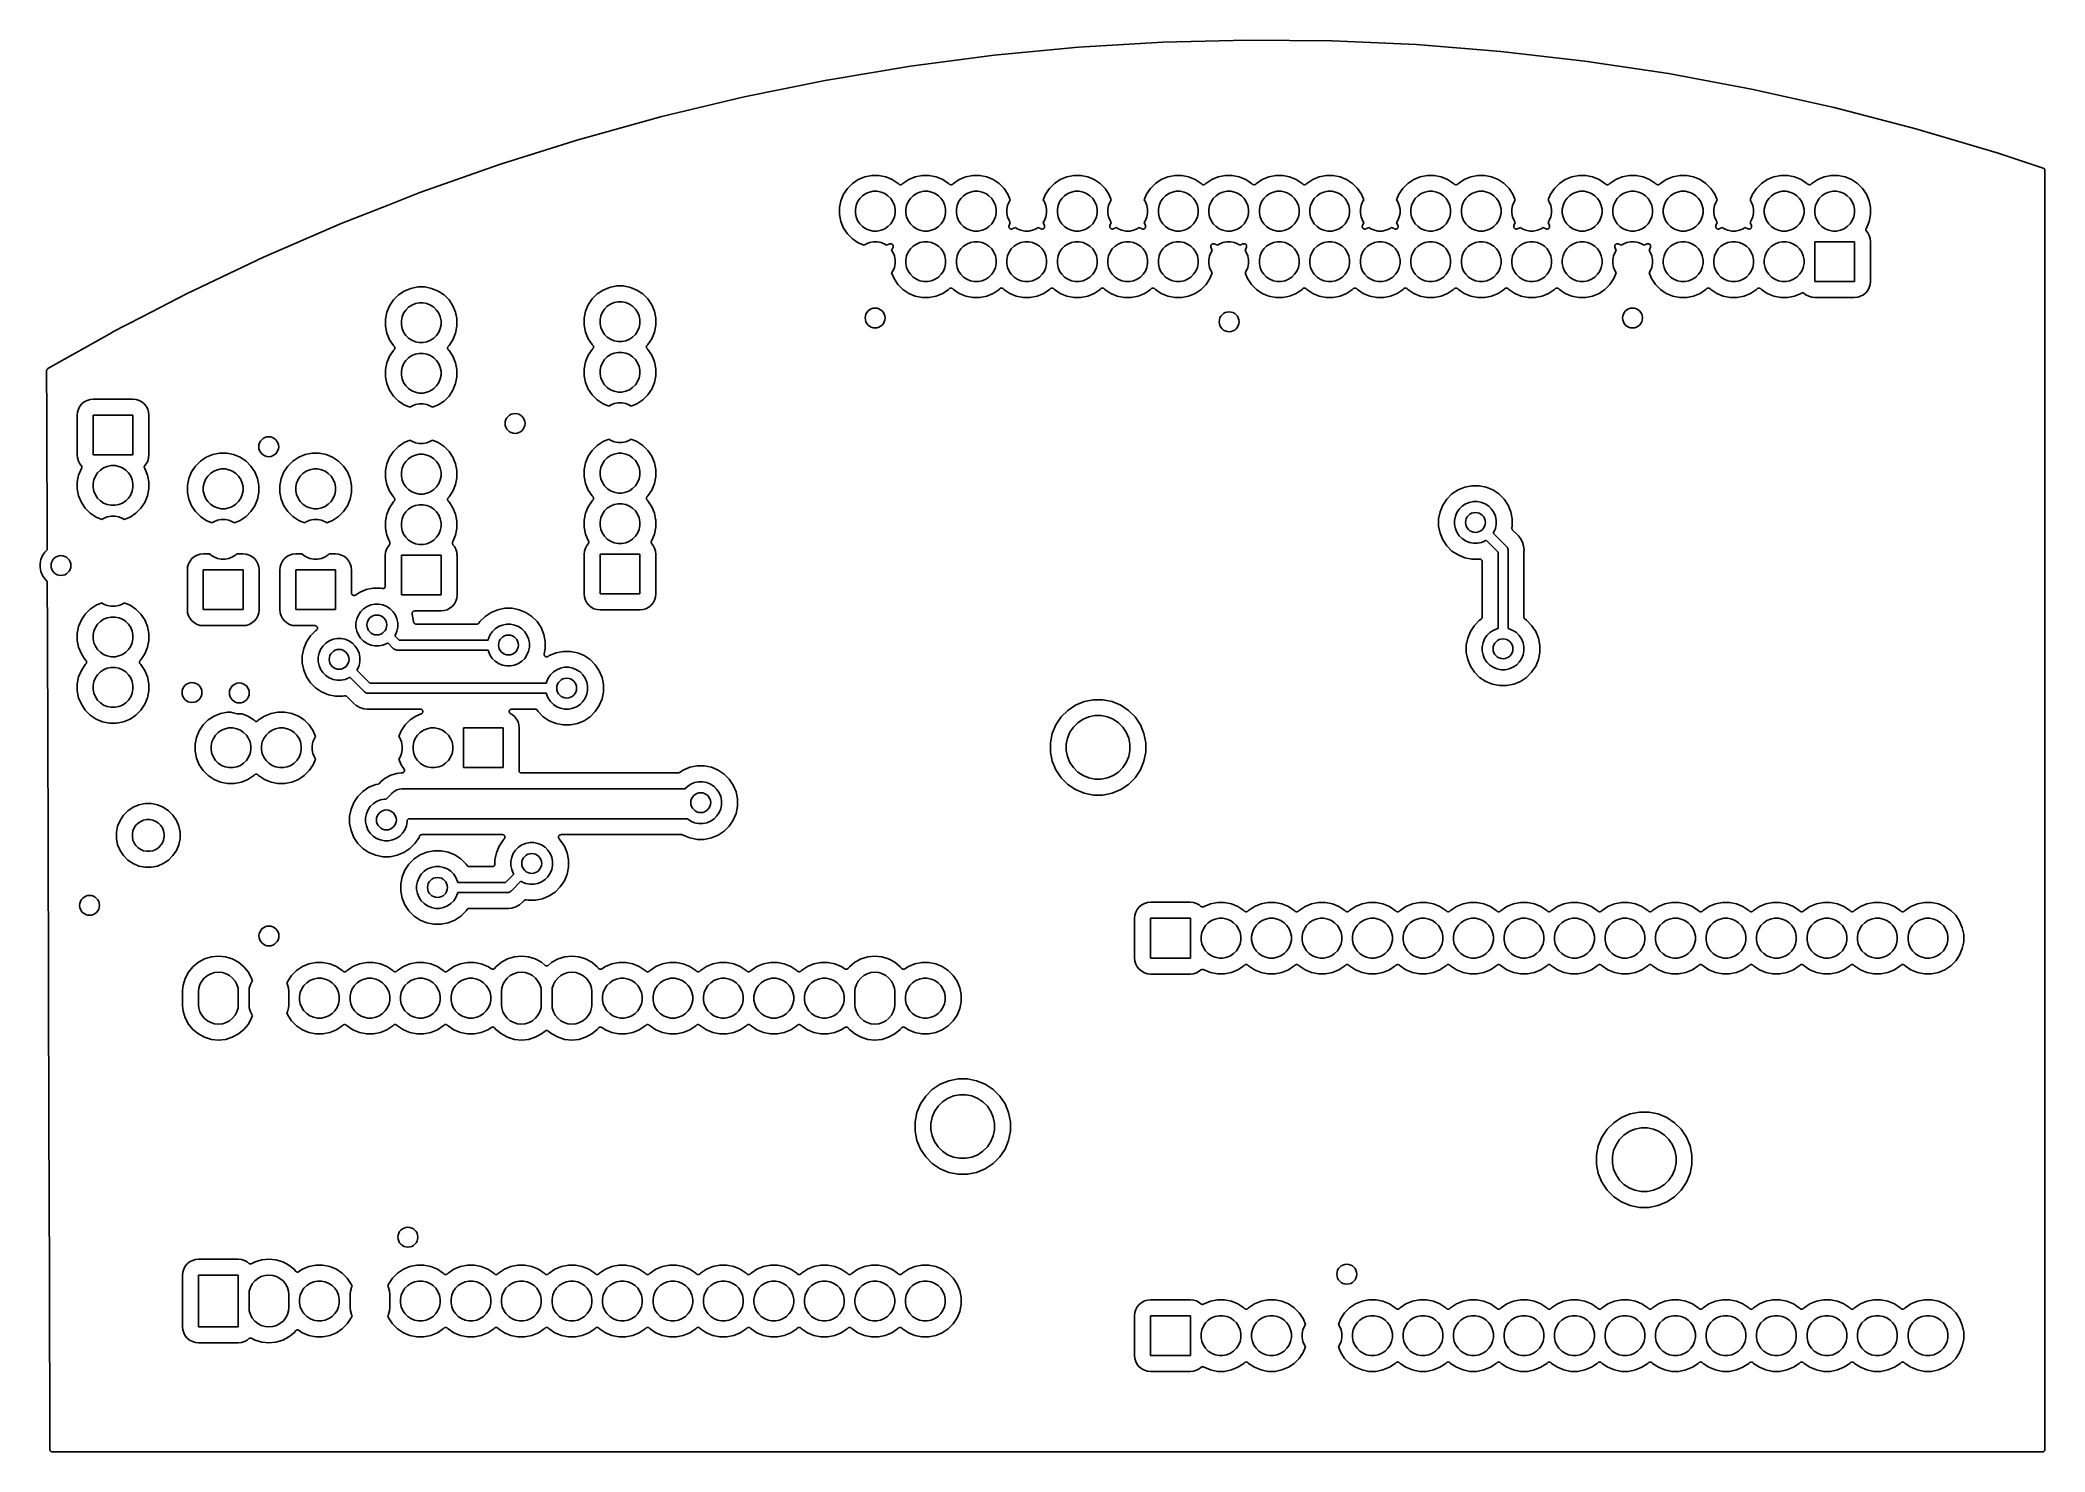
# Model space of a CAD drawing. Extents: x 3.33 to 7.3, y -2.56 to 0.24.
import ezdxf

# ---------------------------------------------------------------- set-up
doc = ezdxf.new("R2010")
doc.units = 0
doc.header["$MEASUREMENT"] = 0
doc.layers.add('BLACK', color=7, linetype='CONTINUOUS')

msp = doc.modelspace()

# ---------------------------------------------------------------- linework, layer by layer
at = {"layer": 'BLACK', "linetype": 'CONTINUOUS'}
for p, q in [((5.0547, 0.1849), (5.2206, 0.2066)), ((5.2206, 0.2066), (5.2207, 0.2066)), ((5.2207, 0.2066), (5.2207, 0.2066)), ((5.2207, 0.2066), (5.2208, 0.2066)), ((5.2208, 0.2066), (5.3873, 0.2225)), ((5.3873, 0.2225), (5.3874, 0.2225)), ((5.3874, 0.2225), (5.3875, 0.2225)), ((5.3875, 0.2225), (5.5545, 0.2326)), ((5.3875, 0.2225), (5.3875, 0.2225)), ((5.5545, 0.2326), (5.5546, 0.2326)), ((5.5546, 0.2326), (5.5547, 0.2326)), ((5.5547, 0.2326), (5.722, 0.2368)), ((5.5547, 0.2326), (5.5547, 0.2326)), ((5.722, 0.2368), (5.722, 0.2368)), ((5.722, 0.2368), (5.7221, 0.2368)), ((5.7221, 0.2368), (5.7221, 0.2368)), ((5.7221, 0.2368), (5.8895, 0.2351)), ((5.8895, 0.2351), (5.8895, 0.2351)), ((5.8895, 0.2351), (5.8896, 0.2351)), ((5.8896, 0.2351), (5.8896, 0.2351)), ((5.8896, 0.2351), (6.0568, 0.2277)), ((6.0568, 0.2277), (6.0568, 0.2277)), ((6.0568, 0.2277), (6.0569, 0.2277)), ((6.0569, 0.2277), (6.0569, 0.2277)), ((6.0569, 0.2277), (6.2237, 0.2144)), ((6.2237, 0.2144), (6.2238, 0.2144)), ((6.2238, 0.2144), (6.2238, 0.2144)), ((6.2238, 0.2144), (6.2239, 0.2144)), ((6.2239, 0.2144), (6.3901, 0.1952)), ((4.8895, 0.1575), (5.0545, 0.1849)), ((5.0545, 0.1849), (5.0546, 0.1849)), ((5.0546, 0.1849), (5.0547, 0.1849)), ((5.0547, 0.1849), (5.0547, 0.1849)), ((6.3901, 0.1952), (6.3902, 0.1952)), ((6.3902, 0.1952), (6.3902, 0.1952)), ((6.3902, 0.1952), (6.3903, 0.1952)), ((6.3903, 0.1952), (6.5557, 0.1703)), ((6.5557, 0.1703), (6.5558, 0.1703)), ((6.5558, 0.1703), (6.5559, 0.1703)), ((6.5559, 0.1703), (6.5559, 0.1703)), ((6.5559, 0.1703), (6.7204, 0.1396)), ((4.5625, 0.0853), (4.7252, 0.1242)), ((4.7252, 0.1242), (4.7252, 0.1242)), ((4.7252, 0.1242), (4.7253, 0.1242)), ((4.7253, 0.1242), (4.8893, 0.1574)), ((4.7253, 0.1242), (4.7253, 0.1242)), ((4.8893, 0.1574), (4.8894, 0.1575)), ((4.8894, 0.1575), (4.8895, 0.1575)), ((4.8895, 0.1575), (4.8895, 0.1575)), ((6.7204, 0.1396), (6.7204, 0.1396)), ((6.7204, 0.1396), (6.7205, 0.1396)), ((6.7205, 0.1396), (6.7206, 0.1396)), ((6.7206, 0.1396), (6.8839, 0.1032)), ((4.401, 0.0407), (4.5623, 0.0853)), ((4.5623, 0.0853), (4.5624, 0.0853)), ((4.5624, 0.0853), (4.5624, 0.0853)), ((4.5624, 0.0853), (4.5625, 0.0853)), ((6.8839, 0.1032), (6.8839, 0.1032)), ((6.8839, 0.1032), (6.884, 0.1032)), ((6.884, 0.1032), (6.884, 0.1032)), ((6.884, 0.1032), (7.046, 0.0611)), ((4.2412, -0.0095), (4.4008, 0.0407)), ((4.4008, 0.0407), (4.4009, 0.0407)), ((4.4009, 0.0407), (4.401, 0.0407)), ((4.401, 0.0407), (4.401, 0.0407)), ((7.046, 0.0611), (7.046, 0.0611)), ((7.046, 0.0611), (7.0461, 0.0611)), ((7.0461, 0.0611), (7.0461, 0.0611)), ((7.0461, 0.0611), (7.2066, 0.0134)), ((7.2066, 0.0134), (7.2067, 0.0134)), ((7.2067, 0.0134), (7.2067, 0.0133)), ((7.2067, 0.0133), (7.2067, 0.0133)), ((7.2067, 0.0133), (7.298, -0.0168)), ((4.0833, -0.0652), (4.2411, -0.0095)), ((4.2411, -0.0095), (4.2411, -0.0095)), ((4.2411, -0.0095), (4.2412, -0.0095)), ((4.2412, -0.0095), (4.2412, -0.0095)), ((4.9515, -0.0394), (4.9399, -0.0471)), ((4.9644, -0.034), (4.9515, -0.0394)), ((4.9781, -0.0313), (4.9644, -0.034)), ((4.992, -0.0313), (4.9781, -0.0313)), ((5.0057, -0.034), (4.992, -0.0313)), ((5.0186, -0.0394), (5.0057, -0.034)), ((5.0302, -0.0471), (5.0186, -0.0394)), ((5.0515, -0.0394), (5.0399, -0.0471)), ((5.0644, -0.034), (5.0515, -0.0394)), ((5.0781, -0.0313), (5.0644, -0.034)), ((5.092, -0.0313), (5.0781, -0.0313)), ((5.1057, -0.034), (5.092, -0.0313)), ((5.1186, -0.0394), (5.1057, -0.034)), ((5.1302, -0.0471), (5.1186, -0.0394)), ((5.1515, -0.0394), (5.1399, -0.0471)), ((5.1644, -0.034), (5.1515, -0.0394)), ((5.1781, -0.0313), (5.1644, -0.034)), ((5.192, -0.0313), (5.1781, -0.0313)), ((5.2057, -0.034), (5.192, -0.0313)), ((5.2186, -0.0394), (5.2057, -0.034)), ((5.2302, -0.0471), (5.2186, -0.0394)), ((5.3515, -0.0394), (5.3399, -0.0471)), ((5.3644, -0.034), (5.3515, -0.0394)), ((5.3781, -0.0313), (5.3644, -0.034)), ((5.392, -0.0313), (5.3781, -0.0313)), ((5.4057, -0.034), (5.392, -0.0313)), ((5.4186, -0.0394), (5.4057, -0.034)), ((5.4302, -0.0471), (5.4186, -0.0394)), ((5.5515, -0.0394), (5.5399, -0.0471)), ((5.5644, -0.034), (5.5515, -0.0394)), ((5.5781, -0.0313), (5.5644, -0.034)), ((5.592, -0.0313), (5.5781, -0.0313)), ((5.6057, -0.034), (5.592, -0.0313)), ((5.6186, -0.0394), (5.6057, -0.034)), ((5.6302, -0.0471), (5.6186, -0.0394)), ((5.6515, -0.0394), (5.6399, -0.0471)), ((5.6644, -0.034), (5.6515, -0.0394)), ((5.6781, -0.0313), (5.6644, -0.034)), ((5.692, -0.0313), (5.6781, -0.0313)), ((5.7057, -0.034), (5.692, -0.0313)), ((5.7186, -0.0394), (5.7057, -0.034)), ((5.7302, -0.0471), (5.7186, -0.0394)), ((5.7515, -0.0394), (5.7399, -0.0471)), ((5.7644, -0.034), (5.7515, -0.0394)), ((5.7781, -0.0313), (5.7644, -0.034)), ((5.792, -0.0313), (5.7781, -0.0313)), ((5.8057, -0.034), (5.792, -0.0313)), ((5.8186, -0.0394), (5.8057, -0.034)), ((5.8302, -0.0471), (5.8186, -0.0394)), ((5.8515, -0.0394), (5.8399, -0.0471)), ((5.8644, -0.034), (5.8515, -0.0394)), ((5.8781, -0.0313), (5.8644, -0.034)), ((5.892, -0.0313), (5.8781, -0.0313)), ((5.9057, -0.034), (5.892, -0.0313)), ((5.9186, -0.0394), (5.9057, -0.034)), ((5.9302, -0.0471), (5.9186, -0.0394)), ((6.0515, -0.0394), (6.0399, -0.0471)), ((6.0644, -0.034), (6.0515, -0.0394)), ((6.0781, -0.0313), (6.0644, -0.034)), ((6.092, -0.0313), (6.0781, -0.0313)), ((6.1057, -0.034), (6.092, -0.0313)), ((6.1186, -0.0394), (6.1057, -0.034)), ((6.1302, -0.0471), (6.1186, -0.0394)), ((6.1515, -0.0394), (6.1399, -0.0471)), ((6.1644, -0.034), (6.1515, -0.0394)), ((6.1781, -0.0313), (6.1644, -0.034)), ((6.192, -0.0313), (6.1781, -0.0313)), ((6.2057, -0.034), (6.192, -0.0313)), ((6.2186, -0.0394), (6.2057, -0.034)), ((6.2302, -0.0471), (6.2186, -0.0394)), ((6.3515, -0.0394), (6.3399, -0.0471)), ((6.3644, -0.034), (6.3515, -0.0394)), ((6.3781, -0.0313), (6.3644, -0.034)), ((6.392, -0.0313), (6.3781, -0.0313)), ((6.4057, -0.034), (6.392, -0.0313)), ((6.4186, -0.0394), (6.4057, -0.034)), ((6.4302, -0.0471), (6.4186, -0.0394)), ((6.4515, -0.0394), (6.4399, -0.0471)), ((6.4644, -0.034), (6.4515, -0.0394)), ((6.4781, -0.0313), (6.4644, -0.034)), ((6.492, -0.0313), (6.4781, -0.0313)), ((6.5057, -0.034), (6.492, -0.0313)), ((6.5186, -0.0394), (6.5057, -0.034)), ((6.5302, -0.0471), (6.5186, -0.0394)), ((6.5515, -0.0394), (6.5399, -0.0471)), ((6.5644, -0.034), (6.5515, -0.0394)), ((6.5781, -0.0313), (6.5644, -0.034)), ((6.592, -0.0313), (6.5781, -0.0313)), ((6.6057, -0.034), (6.592, -0.0313)), ((6.6186, -0.0394), (6.6057, -0.034)), ((6.6302, -0.0471), (6.6186, -0.0394)), ((6.7515, -0.0394), (6.7399, -0.0471)), ((6.7644, -0.034), (6.7515, -0.0394)), ((6.7781, -0.0313), (6.7644, -0.034)), ((6.792, -0.0313), (6.7781, -0.0313)), ((6.8057, -0.034), (6.792, -0.0313)), ((6.8186, -0.0394), (6.8057, -0.034)), ((6.8302, -0.0471), (6.8186, -0.0394)), ((6.8515, -0.0394), (6.8399, -0.0471)), ((6.8644, -0.034), (6.8515, -0.0394)), ((6.8781, -0.0313), (6.8644, -0.034)), ((6.892, -0.0313), (6.8781, -0.0313)), ((6.9057, -0.034), (6.892, -0.0313)), ((6.9186, -0.0394), (6.9057, -0.034)), ((6.9302, -0.0471), (6.9186, -0.0394)), ((7.298, -0.0168), (7.298, -0.0168)), ((7.298, -0.0168), (7.2982, -0.0169)), ((7.2982, -0.0169), (7.2983, -0.017)), ((7.2983, -0.017), (7.2986, -0.0171)), ((7.2986, -0.0171), (7.2989, -0.0173)), ((7.2989, -0.0173), (7.299, -0.0174)), ((7.299, -0.0174), (7.2992, -0.0174)), ((7.2992, -0.0174), (7.2994, -0.0176)), ((7.2994, -0.0176), (7.2997, -0.0178)), ((7.2997, -0.0178), (7.2998, -0.0179)), ((7.2998, -0.0179), (7.2999, -0.0181)), ((7.2999, -0.0181), (7.3001, -0.0183)), ((7.3001, -0.0183), (7.3003, -0.0185)), ((7.3003, -0.0185), (7.3004, -0.0187)), ((7.3004, -0.0187), (7.3005, -0.0188)), ((7.3005, -0.0188), (7.3007, -0.0191)), ((7.3007, -0.0191), (7.3009, -0.0194)), ((7.3009, -0.0194), (7.3009, -0.0195)), ((7.3009, -0.0195), (7.301, -0.0197)), ((7.301, -0.0197), (7.3011, -0.02)), ((7.3011, -0.02), (7.3012, -0.0203)), ((7.3012, -0.0203), (7.3012, -0.0204)), ((7.3012, -0.0204), (7.3013, -0.0206)), ((7.3013, -0.0206), (7.3013, -0.0209)), ((7.3013, -0.0209), (7.3014, -0.0213)), ((7.3014, -0.0213), (7.3014, -0.0214)), ((7.3014, -0.0214), (7.3014, -0.0216)), ((7.3014, -0.0216), (7.3014, -2.5554)), ((4.0201, -0.09), (4.0831, -0.0653)), ((4.0831, -0.0653), (4.0832, -0.0653)), ((4.0832, -0.0653), (4.0832, -0.0652)), ((4.0832, -0.0652), (4.0833, -0.0652)), ((4.9222, -0.0686), (4.9169, -0.0815)), ((4.93, -0.057), (4.9222, -0.0686)), ((4.9399, -0.0471), (4.93, -0.057)), ((4.9501, -0.0835), (4.9545, -0.0771)), ((4.9545, -0.0771), (4.9599, -0.0716)), ((4.9599, -0.0716), (4.9664, -0.0673)), ((4.9664, -0.0673), (4.9736, -0.0643)), ((4.9736, -0.0643), (4.9812, -0.0628)), ((4.9812, -0.0628), (4.9889, -0.0628)), ((4.9889, -0.0628), (4.9965, -0.0643)), ((4.9965, -0.0643), (5.0037, -0.0673)), ((5.0037, -0.0673), (5.0101, -0.0716)), ((5.0101, -0.0716), (5.0156, -0.0771)), ((5.0156, -0.0771), (5.0199, -0.0835)), ((5.0315, -0.0484), (5.0302, -0.0471)), ((5.0319, -0.0487), (5.0315, -0.0484)), ((5.0322, -0.049), (5.0319, -0.0487)), ((5.0323, -0.049), (5.0322, -0.049)), ((5.0322, -0.049), (5.0322, -0.049)), ((5.0327, -0.0493), (5.0323, -0.049)), ((5.0331, -0.0495), (5.0327, -0.0493)), ((5.0336, -0.0496), (5.0331, -0.0495)), ((5.0331, -0.0495), (5.0331, -0.0495)), ((5.0331, -0.0495), (5.0331, -0.0495)), ((5.034, -0.0498), (5.0336, -0.0496)), ((5.0345, -0.0498), (5.034, -0.0498)), ((5.034, -0.0498), (5.034, -0.0498)), ((5.034, -0.0498), (5.034, -0.0498)), ((5.035, -0.0499), (5.0345, -0.0498)), ((5.0355, -0.0498), (5.035, -0.0499)), ((5.035, -0.0499), (5.035, -0.0499)), ((5.035, -0.0499), (5.035, -0.0499)), ((5.036, -0.0498), (5.0355, -0.0498)), ((5.0364, -0.0496), (5.036, -0.0498)), ((5.036, -0.0498), (5.036, -0.0498)), ((5.036, -0.0498), (5.036, -0.0498)), ((5.0369, -0.0495), (5.0364, -0.0496)), ((5.0373, -0.0493), (5.0369, -0.0495)), ((5.0369, -0.0495), (5.0369, -0.0495)), ((5.0369, -0.0495), (5.0369, -0.0495)), ((5.0378, -0.0491), (5.0373, -0.0493)), ((5.0382, -0.0488), (5.0378, -0.049)), ((5.0378, -0.049), (5.0378, -0.0491)), ((5.0378, -0.0491), (5.0378, -0.0491)), ((5.0385, -0.0485), (5.0382, -0.0488)), ((5.0386, -0.0484), (5.0385, -0.0484)), ((5.0385, -0.0484), (5.0385, -0.0484)), ((5.0385, -0.0484), (5.0385, -0.0484)), ((5.0385, -0.0484), (5.0385, -0.0485)), ((5.0399, -0.0471), (5.0386, -0.0484)), ((5.0502, -0.0835), (5.0545, -0.0771)), ((5.0545, -0.0771), (5.0599, -0.0716)), ((5.0599, -0.0716), (5.0664, -0.0673)), ((5.0664, -0.0673), (5.0736, -0.0643)), ((5.0736, -0.0643), (5.0812, -0.0628)), ((5.0812, -0.0628), (5.0889, -0.0628)), ((5.0889, -0.0628), (5.0965, -0.0643)), ((5.0965, -0.0643), (5.1037, -0.0673)), ((5.1037, -0.0673), (5.1101, -0.0716)), ((5.1101, -0.0716), (5.1156, -0.0771)), ((5.1156, -0.0771), (5.1199, -0.0835)), ((5.1315, -0.0484), (5.1302, -0.0471)), ((5.1319, -0.0487), (5.1315, -0.0484)), ((5.1322, -0.049), (5.1319, -0.0487)), ((5.1323, -0.049), (5.1322, -0.049)), ((5.1322, -0.049), (5.1322, -0.049)), ((5.1327, -0.0493), (5.1323, -0.049)), ((5.1331, -0.0495), (5.1327, -0.0493)), ((5.1336, -0.0496), (5.1331, -0.0495)), ((5.1331, -0.0495), (5.1331, -0.0495)), ((5.1331, -0.0495), (5.1331, -0.0495)), ((5.134, -0.0498), (5.1336, -0.0496)), ((5.1341, -0.0498), (5.134, -0.0498)), ((5.134, -0.0498), (5.134, -0.0498)), ((5.1345, -0.0498), (5.1341, -0.0498)), ((5.135, -0.0499), (5.1345, -0.0498)), ((5.1355, -0.0498), (5.135, -0.0499)), ((5.135, -0.0499), (5.135, -0.0499)), ((5.135, -0.0499), (5.135, -0.0499)), ((5.136, -0.0498), (5.1355, -0.0498)), ((5.1364, -0.0496), (5.136, -0.0498)), ((5.136, -0.0498), (5.136, -0.0498)), ((5.136, -0.0498), (5.136, -0.0498)), ((5.1369, -0.0495), (5.1364, -0.0496)), ((5.1373, -0.0493), (5.1369, -0.0495)), ((5.1369, -0.0495), (5.1369, -0.0495)), ((5.1369, -0.0495), (5.1369, -0.0495)), ((5.1378, -0.0491), (5.1373, -0.0493)), ((5.1382, -0.0488), (5.1378, -0.049)), ((5.1378, -0.049), (5.1378, -0.0491)), ((5.1378, -0.0491), (5.1378, -0.0491)), ((5.1385, -0.0485), (5.1382, -0.0488)), ((5.1386, -0.0484), (5.1385, -0.0485)), ((5.1399, -0.0471), (5.1386, -0.0484)), ((5.1386, -0.0484), (5.1386, -0.0484)), ((5.1386, -0.0484), (5.1386, -0.0484)), ((5.1386, -0.0484), (5.1386, -0.0484)), ((5.1502, -0.0835), (5.1545, -0.0771)), ((5.1545, -0.0771), (5.1599, -0.0716)), ((5.1599, -0.0716), (5.1664, -0.0673)), ((5.1664, -0.0673), (5.1736, -0.0643)), ((5.1736, -0.0643), (5.1812, -0.0628)), ((5.1812, -0.0628), (5.1889, -0.0628)), ((5.1889, -0.0628), (5.1965, -0.0643)), ((5.1965, -0.0643), (5.2037, -0.0673)), ((5.2037, -0.0673), (5.2101, -0.0716)), ((5.2101, -0.0716), (5.2156, -0.0771)), ((5.2156, -0.0771), (5.2199, -0.0835)), ((5.2401, -0.057), (5.2302, -0.0471)), ((5.2478, -0.0686), (5.2401, -0.057)), ((5.2525, -0.0799), (5.2478, -0.0686)), ((5.3222, -0.0686), (5.3175, -0.0799)), ((5.33, -0.057), (5.3222, -0.0686)), ((5.3399, -0.0471), (5.33, -0.057)), ((5.3502, -0.0835), (5.3545, -0.0771)), ((5.3545, -0.0771), (5.3599, -0.0716)), ((5.3599, -0.0716), (5.3664, -0.0673)), ((5.3664, -0.0673), (5.3736, -0.0643)), ((5.3736, -0.0643), (5.3812, -0.0628)), ((5.3812, -0.0628), (5.3889, -0.0628)), ((5.3889, -0.0628), (5.3965, -0.0643)), ((5.3965, -0.0643), (5.4037, -0.0673)), ((5.4037, -0.0673), (5.4101, -0.0716)), ((5.4101, -0.0716), (5.4156, -0.0771)), ((5.4156, -0.0771), (5.4199, -0.0835)), ((5.4401, -0.057), (5.4302, -0.0471)), ((5.4478, -0.0686), (5.4401, -0.057)), ((5.4525, -0.0799), (5.4478, -0.0686)), ((5.5222, -0.0686), (5.5175, -0.0799)), ((5.53, -0.057), (5.5222, -0.0686)), ((5.5399, -0.0471), (5.53, -0.057)), ((5.5502, -0.0835), (5.5545, -0.0771)), ((5.5545, -0.0771), (5.5599, -0.0716)), ((5.5599, -0.0716), (5.5664, -0.0673)), ((5.5664, -0.0673), (5.5736, -0.0643)), ((5.5736, -0.0643), (5.5812, -0.0628)), ((5.5812, -0.0628), (5.5889, -0.0628)), ((5.5889, -0.0628), (5.5965, -0.0643)), ((5.5965, -0.0643), (5.6037, -0.0673)), ((5.6037, -0.0673), (5.6101, -0.0716)), ((5.6101, -0.0716), (5.6156, -0.0771)), ((5.6156, -0.0771), (5.6199, -0.0835)), ((5.6315, -0.0484), (5.6302, -0.0471)), ((5.6319, -0.0487), (5.6315, -0.0484)), ((5.6322, -0.049), (5.6319, -0.0487)), ((5.6323, -0.049), (5.6322, -0.049)), ((5.6322, -0.049), (5.6322, -0.049)), ((5.6327, -0.0493), (5.6323, -0.049)), ((5.6331, -0.0495), (5.6327, -0.0493)), ((5.6336, -0.0496), (5.6331, -0.0495)), ((5.6331, -0.0495), (5.6331, -0.0495)), ((5.6331, -0.0495), (5.6331, -0.0495)), ((5.634, -0.0498), (5.6336, -0.0496)), ((5.6341, -0.0498), (5.634, -0.0498)), ((5.634, -0.0498), (5.634, -0.0498)), ((5.6345, -0.0498), (5.6341, -0.0498)), ((5.635, -0.0499), (5.6345, -0.0498)), ((5.6355, -0.0498), (5.635, -0.0499)), ((5.635, -0.0499), (5.635, -0.0499)), ((5.635, -0.0499), (5.635, -0.0499)), ((5.636, -0.0498), (5.6355, -0.0498)), ((5.6364, -0.0496), (5.636, -0.0498)), ((5.636, -0.0498), (5.636, -0.0498)), ((5.636, -0.0498), (5.636, -0.0498)), ((5.6369, -0.0495), (5.6364, -0.0496)), ((5.6373, -0.0493), (5.6369, -0.0495)), ((5.6369, -0.0495), (5.6369, -0.0495)), ((5.6369, -0.0495), (5.6369, -0.0495)), ((5.6378, -0.0491), (5.6373, -0.0493)), ((5.6382, -0.0488), (5.6378, -0.049)), ((5.6378, -0.049), (5.6378, -0.0491)), ((5.6378, -0.0491), (5.6378, -0.0491)), ((5.6385, -0.0485), (5.6382, -0.0488)), ((5.6386, -0.0484), (5.6385, -0.0485)), ((5.6399, -0.0471), (5.6386, -0.0484)), ((5.6386, -0.0484), (5.6386, -0.0484)), ((5.6386, -0.0484), (5.6386, -0.0484)), ((5.6386, -0.0484), (5.6386, -0.0484)), ((5.6502, -0.0835), (5.6545, -0.0771)), ((5.6545, -0.0771), (5.6599, -0.0716)), ((5.6599, -0.0716), (5.6664, -0.0673)), ((5.6664, -0.0673), (5.6736, -0.0643)), ((5.6736, -0.0643), (5.6812, -0.0628)), ((5.6812, -0.0628), (5.6889, -0.0628)), ((5.6889, -0.0628), (5.6965, -0.0643)), ((5.6965, -0.0643), (5.7037, -0.0673)), ((5.7037, -0.0673), (5.7101, -0.0716)), ((5.7101, -0.0716), (5.7156, -0.0771)), ((5.7156, -0.0771), (5.7199, -0.0835)), ((5.7315, -0.0484), (5.7302, -0.0471)), ((5.7319, -0.0487), (5.7315, -0.0484)), ((5.7322, -0.049), (5.7319, -0.0487)), ((5.7323, -0.049), (5.7322, -0.049)), ((5.7322, -0.049), (5.7322, -0.049)), ((5.7327, -0.0493), (5.7323, -0.049)), ((5.7331, -0.0495), (5.7327, -0.0493)), ((5.7336, -0.0496), (5.7331, -0.0495)), ((5.7331, -0.0495), (5.7331, -0.0495)), ((5.7331, -0.0495), (5.7331, -0.0495)), ((5.734, -0.0498), (5.7336, -0.0496)), ((5.7345, -0.0498), (5.734, -0.0498)), ((5.734, -0.0498), (5.734, -0.0498)), ((5.734, -0.0498), (5.734, -0.0498)), ((5.735, -0.0499), (5.7345, -0.0498)), ((5.7355, -0.0498), (5.735, -0.0499)), ((5.735, -0.0499), (5.735, -0.0499)), ((5.735, -0.0499), (5.735, -0.0499)), ((5.736, -0.0498), (5.7355, -0.0498)), ((5.7364, -0.0496), (5.736, -0.0498)), ((5.736, -0.0498), (5.736, -0.0498)), ((5.736, -0.0498), (5.736, -0.0498)), ((5.7369, -0.0495), (5.7364, -0.0496)), ((5.7374, -0.0493), (5.7369, -0.0495)), ((5.7369, -0.0495), (5.7369, -0.0495)), ((5.7369, -0.0495), (5.7369, -0.0495)), ((5.7378, -0.0491), (5.7374, -0.0493)), ((5.7382, -0.0488), (5.7378, -0.049)), ((5.7378, -0.049), (5.7378, -0.0491)), ((5.7378, -0.0491), (5.7378, -0.0491)), ((5.7385, -0.0485), (5.7382, -0.0488)), ((5.7386, -0.0484), (5.7385, -0.0485)), ((5.7399, -0.0471), (5.7386, -0.0484)), ((5.7386, -0.0484), (5.7386, -0.0484)), ((5.7386, -0.0484), (5.7386, -0.0484)), ((5.7386, -0.0484), (5.7386, -0.0484)), ((5.7501, -0.0835), (5.7545, -0.0771)), ((5.7545, -0.0771), (5.7599, -0.0716)), ((5.7599, -0.0716), (5.7664, -0.0673)), ((5.7664, -0.0673), (5.7736, -0.0643)), ((5.7736, -0.0643), (5.7812, -0.0628)), ((5.7812, -0.0628), (5.7889, -0.0628)), ((5.7889, -0.0628), (5.7965, -0.0643)), ((5.7965, -0.0643), (5.8037, -0.0673)), ((5.8037, -0.0673), (5.8101, -0.0716)), ((5.8101, -0.0716), (5.8156, -0.0771)), ((5.8156, -0.0771), (5.8199, -0.0835)), ((5.8315, -0.0484), (5.8302, -0.0471)), ((5.8319, -0.0487), (5.8315, -0.0484)), ((5.8322, -0.049), (5.8319, -0.0487)), ((5.8323, -0.049), (5.8322, -0.049)), ((5.8322, -0.049), (5.8322, -0.049)), ((5.8327, -0.0493), (5.8323, -0.049)), ((5.8331, -0.0495), (5.8327, -0.0493)), ((5.8336, -0.0496), (5.8331, -0.0495)), ((5.8331, -0.0495), (5.8331, -0.0495)), ((5.8331, -0.0495), (5.8331, -0.0495)), ((5.834, -0.0498), (5.8336, -0.0496)), ((5.8341, -0.0498), (5.834, -0.0498)), ((5.834, -0.0498), (5.834, -0.0498)), ((5.8345, -0.0498), (5.8341, -0.0498)), ((5.835, -0.0499), (5.8345, -0.0498)), ((5.8355, -0.0498), (5.835, -0.0499)), ((5.835, -0.0499), (5.835, -0.0499)), ((5.835, -0.0499), (5.835, -0.0499)), ((5.836, -0.0498), (5.8355, -0.0498)), ((5.8364, -0.0496), (5.836, -0.0498)), ((5.836, -0.0498), (5.836, -0.0498)), ((5.836, -0.0498), (5.836, -0.0498)), ((5.8369, -0.0495), (5.8364, -0.0496)), ((5.8373, -0.0493), (5.8369, -0.0495)), ((5.8369, -0.0495), (5.8369, -0.0495)), ((5.8369, -0.0495), (5.8369, -0.0495)), ((5.8378, -0.0491), (5.8373, -0.0493)), ((5.8382, -0.0488), (5.8378, -0.049)), ((5.8378, -0.049), (5.8378, -0.0491)), ((5.8378, -0.0491), (5.8378, -0.0491)), ((5.8385, -0.0485), (5.8382, -0.0488)), ((5.8386, -0.0484), (5.8385, -0.0484)), ((5.8385, -0.0484), (5.8385, -0.0484)), ((5.8385, -0.0484), (5.8385, -0.0484)), ((5.8385, -0.0484), (5.8385, -0.0485)), ((5.8399, -0.0471), (5.8386, -0.0484)), ((5.8502, -0.0835), (5.8545, -0.0771)), ((5.8545, -0.0771), (5.8599, -0.0716)), ((5.8599, -0.0716), (5.8664, -0.0673)), ((5.8664, -0.0673), (5.8736, -0.0643)), ((5.8736, -0.0643), (5.8812, -0.0628)), ((5.8812, -0.0628), (5.8889, -0.0628)), ((5.8889, -0.0628), (5.8965, -0.0643)), ((5.8965, -0.0643), (5.9037, -0.0673)), ((5.9037, -0.0673), (5.9101, -0.0716)), ((5.9101, -0.0716), (5.9156, -0.0771)), ((5.9156, -0.0771), (5.9199, -0.0835)), ((5.9401, -0.057), (5.9302, -0.0471)), ((5.9478, -0.0686), (5.9401, -0.057)), ((5.9525, -0.0799), (5.9478, -0.0686)), ((6.0222, -0.0686), (6.0175, -0.0799)), ((6.03, -0.057), (6.0222, -0.0686)), ((6.0399, -0.0471), (6.03, -0.057)), ((6.0502, -0.0835), (6.0545, -0.0771)), ((6.0545, -0.0771), (6.0599, -0.0716)), ((6.0599, -0.0716), (6.0664, -0.0673)), ((6.0664, -0.0673), (6.0736, -0.0643)), ((6.0736, -0.0643), (6.0812, -0.0628)), ((6.0812, -0.0628), (6.0889, -0.0628)), ((6.0889, -0.0628), (6.0965, -0.0643)), ((6.0965, -0.0643), (6.1037, -0.0673)), ((6.1037, -0.0673), (6.1101, -0.0716)), ((6.1101, -0.0716), (6.1156, -0.0771)), ((6.1156, -0.0771), (6.1199, -0.0835)), ((6.1315, -0.0484), (6.1302, -0.0471)), ((6.1319, -0.0487), (6.1315, -0.0484)), ((6.1322, -0.049), (6.1319, -0.0487)), ((6.1323, -0.049), (6.1322, -0.049)), ((6.1322, -0.049), (6.1322, -0.049)), ((6.1327, -0.0493), (6.1323, -0.049)), ((6.1331, -0.0495), (6.1327, -0.0493)), ((6.1336, -0.0496), (6.1331, -0.0495)), ((6.1331, -0.0495), (6.1331, -0.0495)), ((6.1331, -0.0495), (6.1331, -0.0495)), ((6.134, -0.0498), (6.1336, -0.0496)), ((6.1341, -0.0498), (6.134, -0.0498)), ((6.134, -0.0498), (6.134, -0.0498)), ((6.1345, -0.0498), (6.1341, -0.0498)), ((6.135, -0.0499), (6.1345, -0.0498)), ((6.1355, -0.0498), (6.135, -0.0499)), ((6.135, -0.0499), (6.135, -0.0499)), ((6.135, -0.0499), (6.135, -0.0499)), ((6.136, -0.0498), (6.1355, -0.0498)), ((6.1364, -0.0496), (6.136, -0.0498)), ((6.136, -0.0498), (6.136, -0.0498)), ((6.136, -0.0498), (6.136, -0.0498)), ((6.1369, -0.0495), (6.1364, -0.0496)), ((6.1373, -0.0493), (6.1369, -0.0495)), ((6.1369, -0.0495), (6.1369, -0.0495)), ((6.1369, -0.0495), (6.1369, -0.0495)), ((6.1378, -0.0491), (6.1373, -0.0493)), ((6.1382, -0.0488), (6.1378, -0.049)), ((6.1378, -0.049), (6.1378, -0.0491)), ((6.1378, -0.0491), (6.1378, -0.0491)), ((6.1385, -0.0485), (6.1382, -0.0488)), ((6.1386, -0.0484), (6.1385, -0.0485)), ((6.1399, -0.0471), (6.1386, -0.0484)), ((6.1386, -0.0484), (6.1386, -0.0484)), ((6.1386, -0.0484), (6.1386, -0.0484)), ((6.1386, -0.0484), (6.1386, -0.0484)), ((6.1502, -0.0835), (6.1545, -0.0771)), ((6.1545, -0.0771), (6.1599, -0.0716)), ((6.1599, -0.0716), (6.1664, -0.0673)), ((6.1664, -0.0673), (6.1736, -0.0643)), ((6.1736, -0.0643), (6.1812, -0.0628)), ((6.1812, -0.0628), (6.1889, -0.0628)), ((6.1889, -0.0628), (6.1965, -0.0643)), ((6.1965, -0.0643), (6.2037, -0.0673)), ((6.2037, -0.0673), (6.2101, -0.0716)), ((6.2101, -0.0716), (6.2156, -0.0771)), ((6.2156, -0.0771), (6.2199, -0.0835)), ((6.2401, -0.057), (6.2302, -0.0471)), ((6.2478, -0.0686), (6.2401, -0.057)), ((6.2525, -0.0799), (6.2478, -0.0686)), ((6.3222, -0.0686), (6.3175, -0.0799)), ((6.33, -0.057), (6.3222, -0.0686)), ((6.3399, -0.0471), (6.33, -0.057)), ((6.3502, -0.0835), (6.3545, -0.0771)), ((6.3545, -0.0771), (6.3599, -0.0716)), ((6.3599, -0.0716), (6.3664, -0.0673)), ((6.3664, -0.0673), (6.3736, -0.0643)), ((6.3736, -0.0643), (6.3812, -0.0628)), ((6.3812, -0.0628), (6.3889, -0.0628)), ((6.3889, -0.0628), (6.3965, -0.0643)), ((6.3965, -0.0643), (6.4037, -0.0673)), ((6.4037, -0.0673), (6.4101, -0.0716)), ((6.4101, -0.0716), (6.4156, -0.0771)), ((6.4156, -0.0771), (6.4199, -0.0835)), ((6.4315, -0.0484), (6.4302, -0.0471)), ((6.4319, -0.0487), (6.4315, -0.0484)), ((6.4322, -0.049), (6.4319, -0.0487)), ((6.4323, -0.049), (6.4322, -0.049)), ((6.4322, -0.049), (6.4322, -0.049)), ((6.4327, -0.0493), (6.4323, -0.049)), ((6.4331, -0.0495), (6.4327, -0.0493)), ((6.4336, -0.0496), (6.4331, -0.0495)), ((6.4331, -0.0495), (6.4331, -0.0495)), ((6.4331, -0.0495), (6.4331, -0.0495)), ((6.434, -0.0498), (6.4336, -0.0496)), ((6.4341, -0.0498), (6.434, -0.0498)), ((6.434, -0.0498), (6.434, -0.0498)), ((6.4345, -0.0498), (6.4341, -0.0498)), ((6.435, -0.0499), (6.4345, -0.0498)), ((6.4355, -0.0498), (6.435, -0.0499)), ((6.435, -0.0499), (6.435, -0.0499)), ((6.435, -0.0499), (6.435, -0.0499)), ((6.436, -0.0498), (6.4355, -0.0498)), ((6.4364, -0.0496), (6.436, -0.0498)), ((6.436, -0.0498), (6.436, -0.0498)), ((6.436, -0.0498), (6.436, -0.0498)), ((6.4369, -0.0495), (6.4364, -0.0496)), ((6.4374, -0.0493), (6.4369, -0.0495)), ((6.4369, -0.0495), (6.4369, -0.0495)), ((6.4369, -0.0495), (6.4369, -0.0495)), ((6.4378, -0.0491), (6.4374, -0.0493)), ((6.4382, -0.0488), (6.4378, -0.049)), ((6.4378, -0.049), (6.4378, -0.0491)), ((6.4378, -0.0491), (6.4378, -0.0491)), ((6.4385, -0.0485), (6.4382, -0.0488)), ((6.4386, -0.0484), (6.4385, -0.0485)), ((6.4399, -0.0471), (6.4386, -0.0484)), ((6.4386, -0.0484), (6.4386, -0.0484)), ((6.4386, -0.0484), (6.4386, -0.0484)), ((6.4386, -0.0484), (6.4386, -0.0484)), ((6.4501, -0.0835), (6.4545, -0.0771)), ((6.4545, -0.0771), (6.4599, -0.0716)), ((6.4599, -0.0716), (6.4664, -0.0673)), ((6.4664, -0.0673), (6.4736, -0.0643)), ((6.4736, -0.0643), (6.4812, -0.0628)), ((6.4812, -0.0628), (6.4889, -0.0628)), ((6.4889, -0.0628), (6.4965, -0.0643)), ((6.4965, -0.0643), (6.5037, -0.0673)), ((6.5037, -0.0673), (6.5101, -0.0716)), ((6.5101, -0.0716), (6.5156, -0.0771)), ((6.5156, -0.0771), (6.5199, -0.0835)), ((6.5315, -0.0484), (6.5302, -0.0471)), ((6.5319, -0.0487), (6.5315, -0.0484)), ((6.5322, -0.049), (6.5319, -0.0487)), ((6.5323, -0.049), (6.5322, -0.049)), ((6.5322, -0.049), (6.5322, -0.049)), ((6.5327, -0.0493), (6.5323, -0.049)), ((6.5331, -0.0495), (6.5327, -0.0493)), ((6.5336, -0.0496), (6.5331, -0.0495)), ((6.5331, -0.0495), (6.5331, -0.0495)), ((6.5331, -0.0495), (6.5331, -0.0495)), ((6.534, -0.0498), (6.5336, -0.0496)), ((6.5345, -0.0498), (6.534, -0.0498)), ((6.534, -0.0498), (6.534, -0.0498)), ((6.534, -0.0498), (6.534, -0.0498)), ((6.535, -0.0499), (6.5345, -0.0498)), ((6.5355, -0.0498), (6.535, -0.0499)), ((6.535, -0.0499), (6.535, -0.0499)), ((6.535, -0.0499), (6.535, -0.0499)), ((6.536, -0.0498), (6.5355, -0.0498)), ((6.5364, -0.0496), (6.536, -0.0498)), ((6.536, -0.0498), (6.536, -0.0498)), ((6.536, -0.0498), (6.536, -0.0498)), ((6.5369, -0.0495), (6.5364, -0.0496)), ((6.5373, -0.0493), (6.5369, -0.0495)), ((6.5369, -0.0495), (6.5369, -0.0495)), ((6.5369, -0.0495), (6.5369, -0.0495)), ((6.5378, -0.0491), (6.5373, -0.0493)), ((6.5382, -0.0488), (6.5378, -0.049)), ((6.5378, -0.049), (6.5378, -0.0491)), ((6.5378, -0.0491), (6.5378, -0.0491)), ((6.5385, -0.0485), (6.5382, -0.0488)), ((6.5386, -0.0484), (6.5385, -0.0484)), ((6.5385, -0.0484), (6.5385, -0.0484)), ((6.5385, -0.0484), (6.5385, -0.0484)), ((6.5385, -0.0484), (6.5385, -0.0485)), ((6.5399, -0.0471), (6.5386, -0.0484)), ((6.5502, -0.0835), (6.5545, -0.0771)), ((6.5545, -0.0771), (6.5599, -0.0716)), ((6.5599, -0.0716), (6.5664, -0.0673)), ((6.5664, -0.0673), (6.5736, -0.0643)), ((6.5736, -0.0643), (6.5812, -0.0628)), ((6.5812, -0.0628), (6.5889, -0.0628)), ((6.5889, -0.0628), (6.5965, -0.0643)), ((6.5965, -0.0643), (6.6037, -0.0673)), ((6.6037, -0.0673), (6.6101, -0.0716)), ((6.6101, -0.0716), (6.6156, -0.0771)), ((6.6156, -0.0771), (6.6199, -0.0835)), ((6.6401, -0.057), (6.6302, -0.0471)), ((6.6478, -0.0686), (6.6401, -0.057)), ((6.6525, -0.0799), (6.6478, -0.0686)), ((6.7222, -0.0686), (6.7175, -0.0799)), ((6.73, -0.057), (6.7222, -0.0686)), ((6.7399, -0.0471), (6.73, -0.057)), ((6.7501, -0.0835), (6.7545, -0.0771)), ((6.7545, -0.0771), (6.7599, -0.0716)), ((6.7599, -0.0716), (6.7664, -0.0673)), ((6.7664, -0.0673), (6.7736, -0.0643)), ((6.7736, -0.0643), (6.7812, -0.0628)), ((6.7812, -0.0628), (6.7889, -0.0628)), ((6.7889, -0.0628), (6.7965, -0.0643)), ((6.7965, -0.0643), (6.8037, -0.0673)), ((6.8037, -0.0673), (6.8101, -0.0716)), ((6.8101, -0.0716), (6.8156, -0.0771)), ((6.8156, -0.0771), (6.8199, -0.0835)), ((6.8315, -0.0484), (6.8302, -0.0471)), ((6.8319, -0.0487), (6.8315, -0.0484)), ((6.8322, -0.049), (6.8319, -0.0487)), ((6.8323, -0.049), (6.8322, -0.049)), ((6.8322, -0.049), (6.8322, -0.049)), ((6.8327, -0.0493), (6.8323, -0.049)), ((6.8331, -0.0495), (6.8327, -0.0493)), ((6.8336, -0.0496), (6.8331, -0.0495)), ((6.8331, -0.0495), (6.8331, -0.0495)), ((6.8331, -0.0495), (6.8331, -0.0495)), ((6.834, -0.0498), (6.8336, -0.0496)), ((6.8341, -0.0498), (6.834, -0.0498)), ((6.834, -0.0498), (6.834, -0.0498)), ((6.8345, -0.0498), (6.8341, -0.0498)), ((6.835, -0.0499), (6.8345, -0.0498)), ((6.8355, -0.0498), (6.835, -0.0499)), ((6.835, -0.0499), (6.835, -0.0499)), ((6.835, -0.0499), (6.835, -0.0499)), ((6.836, -0.0498), (6.8355, -0.0498)), ((6.8364, -0.0496), (6.836, -0.0498)), ((6.836, -0.0498), (6.836, -0.0498)), ((6.836, -0.0498), (6.836, -0.0498)), ((6.8369, -0.0495), (6.8364, -0.0496)), ((6.8373, -0.0493), (6.8369, -0.0495)), ((6.8369, -0.0495), (6.8369, -0.0495)), ((6.8369, -0.0495), (6.8369, -0.0495)), ((6.8378, -0.0491), (6.8373, -0.0493)), ((6.8382, -0.0488), (6.8378, -0.049)), ((6.8378, -0.049), (6.8378, -0.0491)), ((6.8378, -0.0491), (6.8378, -0.0491)), ((6.8385, -0.0485), (6.8382, -0.0488)), ((6.8386, -0.0484), (6.8385, -0.0484)), ((6.8385, -0.0484), (6.8385, -0.0484)), ((6.8385, -0.0484), (6.8385, -0.0484)), ((6.8385, -0.0484), (6.8385, -0.0485)), ((6.8399, -0.0471), (6.8386, -0.0484)), ((6.8502, -0.0835), (6.8545, -0.0771)), ((6.8545, -0.0771), (6.8599, -0.0716)), ((6.8599, -0.0716), (6.8664, -0.0673)), ((6.8664, -0.0673), (6.8736, -0.0643)), ((6.8736, -0.0643), (6.8812, -0.0628)), ((6.8812, -0.0628), (6.8889, -0.0628)), ((6.8889, -0.0628), (6.8965, -0.0643)), ((6.8965, -0.0643), (6.9037, -0.0673)), ((6.9037, -0.0673), (6.9101, -0.0716)), ((6.9101, -0.0716), (6.9156, -0.0771)), ((6.9156, -0.0771), (6.9199, -0.0835)), ((6.9401, -0.057), (6.9302, -0.0471)), ((6.9478, -0.0686), (6.9401, -0.057)), ((6.9532, -0.0815), (6.9478, -0.0686)), ((3.9274, -0.1264), (4.0201, -0.09)), ((4.9169, -0.0815), (4.9142, -0.0952)), ((4.9142, -0.0952), (4.9142, -0.1091)), ((4.9142, -0.1091), (4.9169, -0.1228)), ((4.9457, -0.0983), (4.9472, -0.0907)), ((4.9457, -0.106), (4.9457, -0.0983)), ((4.9472, -0.1136), (4.9457, -0.106)), ((4.9472, -0.0907), (4.9501, -0.0835)), ((4.9501, -0.1208), (4.9472, -0.1136)), ((5.0199, -0.0835), (5.0229, -0.0907)), ((5.0229, -0.1136), (5.0199, -0.1208)), ((5.0229, -0.0907), (5.0244, -0.0983)), ((5.0244, -0.106), (5.0229, -0.1136)), ((5.0244, -0.0983), (5.0244, -0.106)), ((5.0457, -0.0983), (5.0472, -0.0907)), ((5.0457, -0.106), (5.0457, -0.0983)), ((5.0472, -0.1136), (5.0457, -0.106)), ((5.0472, -0.0907), (5.0502, -0.0835)), ((5.0502, -0.1208), (5.0472, -0.1136)), ((5.1199, -0.0835), (5.1229, -0.0907)), ((5.1229, -0.1136), (5.1199, -0.1208)), ((5.1229, -0.0907), (5.1244, -0.0983)), ((5.1244, -0.106), (5.1229, -0.1136)), ((5.1244, -0.0983), (5.1244, -0.106)), ((5.1457, -0.0983), (5.1472, -0.0907)), ((5.1457, -0.106), (5.1457, -0.0983)), ((5.1472, -0.1136), (5.1457, -0.106)), ((5.1472, -0.0907), (5.1502, -0.0835)), ((5.1502, -0.1208), (5.1472, -0.1136)), ((5.2199, -0.0835), (5.2229, -0.0907)), ((5.2229, -0.1136), (5.2199, -0.1208)), ((5.2229, -0.0907), (5.2244, -0.0983)), ((5.2244, -0.106), (5.2229, -0.1136)), ((5.2244, -0.0983), (5.2244, -0.106)), ((5.2457, -0.0983), (5.2472, -0.0907)), ((5.2457, -0.106), (5.2457, -0.0983)), ((5.2472, -0.1136), (5.2457, -0.106)), ((5.2472, -0.0907), (5.2501, -0.0835)), ((5.2501, -0.1208), (5.2472, -0.1136)), ((5.2501, -0.0835), (5.2525, -0.0799)), ((5.3175, -0.0799), (5.3199, -0.0835)), ((5.3199, -0.0835), (5.3229, -0.0907)), ((5.3229, -0.1136), (5.3199, -0.1208)), ((5.3229, -0.0907), (5.3244, -0.0983)), ((5.3244, -0.106), (5.3229, -0.1136)), ((5.3244, -0.0983), (5.3244, -0.106)), ((5.3457, -0.0983), (5.3472, -0.0907)), ((5.3457, -0.106), (5.3457, -0.0983)), ((5.3472, -0.1136), (5.3457, -0.106)), ((5.3472, -0.0907), (5.3502, -0.0835)), ((5.3502, -0.1208), (5.3472, -0.1136)), ((5.4199, -0.0835), (5.4229, -0.0907)), ((5.4229, -0.1136), (5.4199, -0.1208)), ((5.4229, -0.0907), (5.4244, -0.0983)), ((5.4244, -0.106), (5.4229, -0.1136)), ((5.4244, -0.0983), (5.4244, -0.106)), ((5.4457, -0.0983), (5.4472, -0.0907)), ((5.4457, -0.106), (5.4457, -0.0983)), ((5.4472, -0.1136), (5.4457, -0.106)), ((5.4472, -0.0907), (5.4501, -0.0835)), ((5.4501, -0.1208), (5.4472, -0.1136)), ((5.4501, -0.0835), (5.4525, -0.0799)), ((5.5175, -0.0799), (5.5199, -0.0835)), ((5.5199, -0.0835), (5.5229, -0.0907)), ((5.5229, -0.1136), (5.5199, -0.1208)), ((5.5229, -0.0907), (5.5244, -0.0983)), ((5.5244, -0.106), (5.5229, -0.1136)), ((5.5244, -0.0983), (5.5244, -0.106)), ((5.5457, -0.0983), (5.5472, -0.0907)), ((5.5457, -0.106), (5.5457, -0.0983)), ((5.5472, -0.1136), (5.5457, -0.106)), ((5.5472, -0.0907), (5.5502, -0.0835)), ((5.5502, -0.1208), (5.5472, -0.1136)), ((5.6199, -0.0835), (5.6229, -0.0907)), ((5.6229, -0.1136), (5.6199, -0.1208)), ((5.6229, -0.0907), (5.6244, -0.0983)), ((5.6244, -0.106), (5.6229, -0.1136)), ((5.6244, -0.0983), (5.6244, -0.106)), ((5.6457, -0.0983), (5.6472, -0.0907)), ((5.6457, -0.106), (5.6457, -0.0983)), ((5.6472, -0.1136), (5.6457, -0.106)), ((5.6472, -0.0907), (5.6502, -0.0835)), ((5.6502, -0.1208), (5.6472, -0.1136)), ((5.7199, -0.0835), (5.7229, -0.0907)), ((5.7229, -0.1136), (5.7199, -0.1208)), ((5.7229, -0.0907), (5.7244, -0.0983)), ((5.7244, -0.106), (5.7229, -0.1136)), ((5.7244, -0.0983), (5.7244, -0.106)), ((5.7457, -0.0983), (5.7472, -0.0907)), ((5.7457, -0.106), (5.7457, -0.0983)), ((5.7472, -0.1136), (5.7457, -0.106)), ((5.7472, -0.0907), (5.7501, -0.0835)), ((5.7501, -0.1208), (5.7472, -0.1136)), ((5.8199, -0.0835), (5.8229, -0.0907)), ((5.8229, -0.1136), (5.8199, -0.1208)), ((5.8229, -0.0907), (5.8244, -0.0983)), ((5.8244, -0.106), (5.8229, -0.1136)), ((5.8244, -0.0983), (5.8244, -0.106)), ((5.8457, -0.0983), (5.8472, -0.0907)), ((5.8457, -0.106), (5.8457, -0.0983)), ((5.8472, -0.1136), (5.8457, -0.106)), ((5.8472, -0.0907), (5.8502, -0.0835)), ((5.8502, -0.1208), (5.8472, -0.1136)), ((5.9199, -0.0835), (5.9229, -0.0907)), ((5.9229, -0.1136), (5.9199, -0.1208)), ((5.9229, -0.0907), (5.9244, -0.0983)), ((5.9244, -0.106), (5.9229, -0.1136)), ((5.9244, -0.0983), (5.9244, -0.106)), ((5.9457, -0.0983), (5.9472, -0.0907)), ((5.9457, -0.106), (5.9457, -0.0983)), ((5.9472, -0.1136), (5.9457, -0.106)), ((5.9472, -0.0907), (5.9501, -0.0835)), ((5.9501, -0.1208), (5.9472, -0.1136)), ((5.9501, -0.0835), (5.9525, -0.0799)), ((6.0175, -0.0799), (6.0199, -0.0835)), ((6.0199, -0.0835), (6.0229, -0.0907)), ((6.0229, -0.1136), (6.0199, -0.1208)), ((6.0229, -0.0907), (6.0244, -0.0983)), ((6.0244, -0.106), (6.0229, -0.1136)), ((6.0244, -0.0983), (6.0244, -0.106)), ((6.0457, -0.0983), (6.0472, -0.0907)), ((6.0457, -0.106), (6.0457, -0.0983)), ((6.0472, -0.1136), (6.0457, -0.106)), ((6.0472, -0.0907), (6.0502, -0.0835)), ((6.0502, -0.1208), (6.0472, -0.1136)), ((6.1199, -0.0835), (6.1229, -0.0907)), ((6.1229, -0.1136), (6.1199, -0.1208)), ((6.1229, -0.0907), (6.1244, -0.0983)), ((6.1244, -0.106), (6.1229, -0.1136)), ((6.1244, -0.0983), (6.1244, -0.106)), ((6.1457, -0.0983), (6.1472, -0.0907)), ((6.1457, -0.106), (6.1457, -0.0983)), ((6.1472, -0.1136), (6.1457, -0.106)), ((6.1472, -0.0907), (6.1502, -0.0835)), ((6.1502, -0.1208), (6.1472, -0.1136)), ((6.2199, -0.0835), (6.2229, -0.0907)), ((6.2229, -0.1136), (6.2199, -0.1208)), ((6.2229, -0.0907), (6.2244, -0.0983)), ((6.2244, -0.106), (6.2229, -0.1136)), ((6.2244, -0.0983), (6.2244, -0.106)), ((6.2457, -0.0983), (6.2472, -0.0907)), ((6.2457, -0.106), (6.2457, -0.0983)), ((6.2472, -0.1136), (6.2457, -0.106)), ((6.2472, -0.0907), (6.2501, -0.0835)), ((6.2501, -0.1208), (6.2472, -0.1136)), ((6.2501, -0.0835), (6.2525, -0.0799)), ((6.3175, -0.0799), (6.3199, -0.0835)), ((6.3199, -0.0835), (6.3229, -0.0907)), ((6.3229, -0.1136), (6.3199, -0.1208)), ((6.3229, -0.0907), (6.3244, -0.0983)), ((6.3244, -0.106), (6.3229, -0.1136)), ((6.3244, -0.0983), (6.3244, -0.106)), ((6.3457, -0.0983), (6.3472, -0.0907)), ((6.3457, -0.106), (6.3457, -0.0983)), ((6.3472, -0.1136), (6.3457, -0.106)), ((6.3472, -0.0907), (6.3502, -0.0835)), ((6.3502, -0.1208), (6.3472, -0.1136)), ((6.4199, -0.0835), (6.4229, -0.0907)), ((6.4229, -0.1136), (6.4199, -0.1208)), ((6.4229, -0.0907), (6.4244, -0.0983)), ((6.4244, -0.106), (6.4229, -0.1136)), ((6.4244, -0.0983), (6.4244, -0.106)), ((6.4457, -0.0983), (6.4472, -0.0907)), ((6.4457, -0.106), (6.4457, -0.0983)), ((6.4472, -0.1136), (6.4457, -0.106)), ((6.4472, -0.0907), (6.4501, -0.0835)), ((6.4501, -0.1208), (6.4472, -0.1136)), ((6.5199, -0.0835), (6.5229, -0.0907)), ((6.5229, -0.1136), (6.5199, -0.1208)), ((6.5229, -0.0907), (6.5244, -0.0983)), ((6.5244, -0.106), (6.5229, -0.1136)), ((6.5244, -0.0983), (6.5244, -0.106)), ((6.5457, -0.0983), (6.5472, -0.0907)), ((6.5457, -0.106), (6.5457, -0.0983)), ((6.5472, -0.1136), (6.5457, -0.106)), ((6.5472, -0.0907), (6.5502, -0.0835)), ((6.5502, -0.1208), (6.5472, -0.1136)), ((6.6199, -0.0835), (6.6229, -0.0907)), ((6.6229, -0.1136), (6.6199, -0.1208)), ((6.6229, -0.0907), (6.6244, -0.0983)), ((6.6244, -0.106), (6.6229, -0.1136)), ((6.6244, -0.0983), (6.6244, -0.106)), ((6.6457, -0.0983), (6.6472, -0.0907)), ((6.6457, -0.106), (6.6457, -0.0983)), ((6.6472, -0.1136), (6.6457, -0.106)), ((6.6472, -0.0907), (6.6502, -0.0835)), ((6.6502, -0.1208), (6.6472, -0.1136)), ((6.6502, -0.0835), (6.6525, -0.0799)), ((6.7175, -0.0799), (6.7199, -0.0835)), ((6.7199, -0.0835), (6.7229, -0.0907)), ((6.7229, -0.1136), (6.7199, -0.1208)), ((6.7229, -0.0907), (6.7244, -0.0983)), ((6.7244, -0.106), (6.7229, -0.1136)), ((6.7244, -0.0983), (6.7244, -0.106)), ((6.7457, -0.0983), (6.7472, -0.0907)), ((6.7457, -0.106), (6.7457, -0.0983)), ((6.7472, -0.1136), (6.7457, -0.106)), ((6.7472, -0.0907), (6.7501, -0.0835)), ((6.7501, -0.1208), (6.7472, -0.1136)), ((6.8199, -0.0835), (6.8229, -0.0907)), ((6.8229, -0.1136), (6.8199, -0.1208)), ((6.8229, -0.0907), (6.8244, -0.0983)), ((6.8244, -0.106), (6.8229, -0.1136)), ((6.8244, -0.0983), (6.8244, -0.106)), ((6.8457, -0.0983), (6.8472, -0.0907)), ((6.8457, -0.106), (6.8457, -0.0983)), ((6.8472, -0.1136), (6.8457, -0.106)), ((6.8472, -0.0907), (6.8502, -0.0835)), ((6.8502, -0.1208), (6.8472, -0.1136)), ((6.9199, -0.0835), (6.9229, -0.0907)), ((6.9229, -0.1136), (6.9199, -0.1208)), ((6.9229, -0.0907), (6.9244, -0.0983)), ((6.9244, -0.106), (6.9229, -0.1136)), ((6.9244, -0.0983), (6.9244, -0.106)), ((6.9559, -0.0952), (6.9532, -0.0815)), ((6.9532, -0.1228), (6.9559, -0.1091)), ((6.9559, -0.1091), (6.9559, -0.0952)), ((3.7737, -0.1931), (3.9272, -0.1265)), ((3.9272, -0.1265), (3.9273, -0.1265)), ((3.9273, -0.1265), (3.9274, -0.1265)), ((3.9274, -0.1265), (3.9274, -0.1264)), ((4.9169, -0.1228), (4.9222, -0.1357)), ((4.9222, -0.1357), (4.93, -0.1473)), ((4.93, -0.1473), (4.9399, -0.1572)), ((4.9399, -0.1572), (4.9515, -0.165)), ((4.9545, -0.1273), (4.9501, -0.1208)), ((4.9599, -0.1327), (4.9545, -0.1273)), ((4.9664, -0.1371), (4.9599, -0.1327)), ((4.9736, -0.14), (4.9664, -0.1371)), ((4.9812, -0.1415), (4.9736, -0.14)), ((4.9889, -0.1415), (4.9812, -0.1415)), ((4.9965, -0.14), (4.9889, -0.1415)), ((5.0037, -0.1371), (4.9965, -0.14)), ((5.0101, -0.1327), (5.0037, -0.1371)), ((5.0156, -0.1273), (5.0101, -0.1327)), ((5.0199, -0.1208), (5.0156, -0.1273)), ((5.0545, -0.1273), (5.0502, -0.1208)), ((5.0599, -0.1327), (5.0545, -0.1273)), ((5.0664, -0.1371), (5.0599, -0.1327)), ((5.0736, -0.14), (5.0664, -0.1371)), ((5.0812, -0.1415), (5.0736, -0.14)), ((5.0889, -0.1415), (5.0812, -0.1415)), ((5.0965, -0.14), (5.0889, -0.1415)), ((5.1037, -0.1371), (5.0965, -0.14)), ((5.1101, -0.1327), (5.1037, -0.1371)), ((5.1156, -0.1273), (5.1101, -0.1327)), ((5.1199, -0.1208), (5.1156, -0.1273)), ((5.1545, -0.1273), (5.1502, -0.1208)), ((5.1599, -0.1327), (5.1545, -0.1273)), ((5.1664, -0.1371), (5.1599, -0.1327)), ((5.1736, -0.14), (5.1664, -0.1371)), ((5.1812, -0.1415), (5.1736, -0.14)), ((5.1889, -0.1415), (5.1812, -0.1415)), ((5.1965, -0.14), (5.1889, -0.1415)), ((5.2037, -0.1371), (5.1965, -0.14)), ((5.2101, -0.1327), (5.2037, -0.1371)), ((5.2156, -0.1273), (5.2101, -0.1327)), ((5.2199, -0.1208), (5.2156, -0.1273)), ((5.2495, -0.1327), (5.2496, -0.1322)), ((5.2496, -0.1332), (5.2495, -0.1327)), ((5.2495, -0.1327), (5.2495, -0.1327)), ((5.2495, -0.1327), (5.2495, -0.1327)), ((5.2496, -0.1317), (5.2497, -0.1312)), ((5.2496, -0.1322), (5.2496, -0.1317)), ((5.2496, -0.1317), (5.2496, -0.1317)), ((5.2496, -0.1317), (5.2496, -0.1317)), ((5.2496, -0.1336), (5.2496, -0.1332)), ((5.2496, -0.1337), (5.2496, -0.1336)), ((5.2496, -0.1336), (5.2496, -0.1336)), ((5.2497, -0.1341), (5.2496, -0.1337)), ((5.2497, -0.1312), (5.2499, -0.1308)), ((5.2499, -0.1346), (5.2497, -0.1341)), ((5.2499, -0.1308), (5.2525, -0.1244)), ((5.2501, -0.135), (5.2499, -0.1346)), ((5.2499, -0.1346), (5.2499, -0.1346)), ((5.2499, -0.1346), (5.2499, -0.1346)), ((5.2525, -0.1244), (5.2501, -0.1208)), ((5.2503, -0.1354), (5.2501, -0.135)), ((5.2503, -0.1355), (5.2503, -0.1354)), ((5.2503, -0.1354), (5.2503, -0.1354)), ((5.2507, -0.1358), (5.2503, -0.1355)), ((5.2509, -0.1362), (5.2507, -0.1358)), ((5.251, -0.1362), (5.2509, -0.1362)), ((5.2509, -0.1362), (5.2509, -0.1362)), ((5.2513, -0.1365), (5.251, -0.1362)), ((5.2517, -0.1368), (5.2513, -0.1365)), ((5.2521, -0.1371), (5.2517, -0.1368)), ((5.2517, -0.1368), (5.2517, -0.1368)), ((5.2517, -0.1368), (5.2517, -0.1368)), ((5.2526, -0.1373), (5.2521, -0.1371)), ((5.253, -0.1374), (5.2526, -0.1373)), ((5.2526, -0.1373), (5.2526, -0.1373)), ((5.2526, -0.1373), (5.2526, -0.1373)), ((5.2535, -0.1376), (5.253, -0.1374)), ((5.254, -0.1376), (5.2535, -0.1376)), ((5.2535, -0.1376), (5.2535, -0.1376)), ((5.2535, -0.1376), (5.2535, -0.1376)), ((5.2545, -0.1377), (5.254, -0.1376)), ((5.2549, -0.1377), (5.2545, -0.1377)), ((5.2545, -0.1377), (5.2545, -0.1377)), ((5.2545, -0.1377), (5.2545, -0.1377)), ((5.2554, -0.1376), (5.2549, -0.1377)), ((5.2559, -0.1375), (5.2554, -0.1376)), ((5.2554, -0.1376), (5.2554, -0.1376)), ((5.2554, -0.1376), (5.2554, -0.1376)), ((5.2564, -0.1373), (5.2559, -0.1375)), ((5.2628, -0.1347), (5.2564, -0.1373)), ((5.2564, -0.1373), (5.2564, -0.1373)), ((5.2564, -0.1373), (5.2564, -0.1373)), ((5.2564, -0.1373), (5.2564, -0.1373)), ((5.2564, -0.1373), (5.2564, -0.1373)), ((5.2664, -0.1371), (5.2628, -0.1347)), ((5.2736, -0.14), (5.2664, -0.1371)), ((5.2812, -0.1415), (5.2736, -0.14)), ((5.2889, -0.1415), (5.2812, -0.1415)), ((5.2965, -0.14), (5.2889, -0.1415)), ((5.3037, -0.1371), (5.2965, -0.14)), ((5.3073, -0.1347), (5.3037, -0.1371)), ((5.3136, -0.1373), (5.3073, -0.1347)), ((5.3141, -0.1375), (5.3136, -0.1373)), ((5.3146, -0.1376), (5.3141, -0.1375)), ((5.3151, -0.1376), (5.3146, -0.1376)), ((5.3146, -0.1376), (5.3146, -0.1376)), ((5.3146, -0.1376), (5.3146, -0.1376)), ((5.3155, -0.1377), (5.3151, -0.1376)), ((5.3156, -0.1377), (5.3155, -0.1377)), ((5.3155, -0.1377), (5.3155, -0.1377)), ((5.316, -0.1376), (5.3156, -0.1377)), ((5.3165, -0.1376), (5.316, -0.1376)), ((5.317, -0.1375), (5.3165, -0.1376)), ((5.3165, -0.1376), (5.3165, -0.1376)), ((5.3165, -0.1376), (5.3165, -0.1376)), ((5.3175, -0.1373), (5.317, -0.1375)), ((5.3199, -0.1208), (5.3175, -0.1244)), ((5.3175, -0.1244), (5.3202, -0.1308)), ((5.3179, -0.1371), (5.3175, -0.1373)), ((5.3175, -0.1373), (5.3175, -0.1373)), ((5.3175, -0.1373), (5.3175, -0.1373)), ((5.3183, -0.1369), (5.3179, -0.1371)), ((5.3187, -0.1366), (5.3183, -0.1369)), ((5.3183, -0.1369), (5.3183, -0.1369)), ((5.3183, -0.1369), (5.3183, -0.1369)), ((5.3191, -0.1363), (5.3187, -0.1366)), ((5.3194, -0.1359), (5.3191, -0.1362)), ((5.3191, -0.1362), (5.3191, -0.1363)), ((5.3191, -0.1363), (5.3191, -0.1363)), ((5.3197, -0.1355), (5.3194, -0.1359)), ((5.3199, -0.1351), (5.3197, -0.1355)), ((5.3197, -0.1355), (5.3197, -0.1355)), ((5.3197, -0.1355), (5.3197, -0.1355)), ((5.3202, -0.1347), (5.3199, -0.1351)), ((5.3202, -0.1308), (5.3202, -0.1308)), ((5.3202, -0.1308), (5.3202, -0.1308)), ((5.3202, -0.1308), (5.3202, -0.1308)), ((5.3202, -0.1308), (5.3202, -0.1308)), ((5.3202, -0.1308), (5.3204, -0.1313)), ((5.3203, -0.1342), (5.3202, -0.1346)), ((5.3202, -0.1346), (5.3202, -0.1346)), ((5.3202, -0.1346), (5.3202, -0.1347)), ((5.3205, -0.1337), (5.3203, -0.1342)), ((5.3204, -0.1313), (5.3205, -0.1318)), ((5.3205, -0.1318), (5.3205, -0.1318)), ((5.3205, -0.1318), (5.3205, -0.1318)), ((5.3205, -0.1318), (5.3205, -0.1323)), ((5.3205, -0.1323), (5.3206, -0.1327)), ((5.3206, -0.1328), (5.3205, -0.1332)), ((5.3205, -0.1332), (5.3205, -0.1337)), ((5.3205, -0.1337), (5.3205, -0.1337)), ((5.3205, -0.1337), (5.3205, -0.1337)), ((5.3206, -0.1327), (5.3206, -0.1327)), ((5.3206, -0.1327), (5.3206, -0.1328)), ((5.3545, -0.1273), (5.3502, -0.1208)), ((5.3599, -0.1327), (5.3545, -0.1273)), ((5.3664, -0.1371), (5.3599, -0.1327)), ((5.3736, -0.14), (5.3664, -0.1371)), ((5.3812, -0.1415), (5.3736, -0.14)), ((5.3889, -0.1415), (5.3812, -0.1415)), ((5.3965, -0.14), (5.3889, -0.1415)), ((5.4037, -0.1371), (5.3965, -0.14)), ((5.4101, -0.1327), (5.4037, -0.1371)), ((5.4156, -0.1273), (5.4101, -0.1327)), ((5.4199, -0.1208), (5.4156, -0.1273)), ((5.4495, -0.1327), (5.4496, -0.1322)), ((5.4496, -0.1332), (5.4495, -0.1327)), ((5.4495, -0.1327), (5.4495, -0.1327)), ((5.4495, -0.1327), (5.4495, -0.1327)), ((5.4496, -0.1317), (5.4497, -0.1312)), ((5.4496, -0.1322), (5.4496, -0.1317)), ((5.4496, -0.1317), (5.4496, -0.1317)), ((5.4496, -0.1317), (5.4496, -0.1317)), ((5.4496, -0.1336), (5.4496, -0.1332)), ((5.4496, -0.1337), (5.4496, -0.1336)), ((5.4496, -0.1336), (5.4496, -0.1336)), ((5.4497, -0.1341), (5.4496, -0.1337)), ((5.4497, -0.1312), (5.4499, -0.1308)), ((5.4499, -0.1346), (5.4497, -0.1341)), ((5.4499, -0.1308), (5.4525, -0.1244)), ((5.4501, -0.135), (5.4499, -0.1346)), ((5.4499, -0.1346), (5.4499, -0.1346)), ((5.4499, -0.1346), (5.4499, -0.1346)), ((5.4525, -0.1244), (5.4501, -0.1208)), ((5.4503, -0.1354), (5.4501, -0.135)), ((5.4503, -0.1355), (5.4503, -0.1354)), ((5.4503, -0.1354), (5.4503, -0.1354)), ((5.4507, -0.1358), (5.4503, -0.1355)), ((5.4509, -0.1362), (5.4507, -0.1358)), ((5.451, -0.1362), (5.4509, -0.1362)), ((5.4509, -0.1362), (5.4509, -0.1362)), ((5.4513, -0.1365), (5.451, -0.1362)), ((5.4517, -0.1368), (5.4513, -0.1365)), ((5.4521, -0.1371), (5.4517, -0.1368)), ((5.4517, -0.1368), (5.4517, -0.1368)), ((5.4517, -0.1368), (5.4517, -0.1368)), ((5.4525, -0.1373), (5.4521, -0.1371)), ((5.4526, -0.1373), (5.4525, -0.1373)), ((5.453, -0.1374), (5.4526, -0.1373)), ((5.4526, -0.1373), (5.4526, -0.1373)), ((5.4535, -0.1376), (5.453, -0.1374)), ((5.454, -0.1376), (5.4535, -0.1376)), ((5.4535, -0.1376), (5.4535, -0.1376)), ((5.4535, -0.1376), (5.4535, -0.1376)), ((5.4544, -0.1377), (5.454, -0.1376)), ((5.4545, -0.1377), (5.4544, -0.1377)), ((5.4549, -0.1377), (5.4545, -0.1377)), ((5.4545, -0.1377), (5.4545, -0.1377)), ((5.4554, -0.1376), (5.4549, -0.1377)), ((5.4559, -0.1375), (5.4554, -0.1376)), ((5.4554, -0.1376), (5.4554, -0.1376)), ((5.4554, -0.1376), (5.4554, -0.1376)), ((5.4564, -0.1373), (5.4559, -0.1375)), ((5.4628, -0.1347), (5.4564, -0.1373)), ((5.4564, -0.1373), (5.4564, -0.1373)), ((5.4564, -0.1373), (5.4564, -0.1373)), ((5.4564, -0.1373), (5.4564, -0.1373)), ((5.4564, -0.1373), (5.4564, -0.1373)), ((5.4664, -0.1371), (5.4628, -0.1347)), ((5.4736, -0.14), (5.4664, -0.1371)), ((5.4812, -0.1415), (5.4736, -0.14)), ((5.4889, -0.1415), (5.4812, -0.1415)), ((5.4965, -0.14), (5.4889, -0.1415)), ((5.5037, -0.1371), (5.4965, -0.14)), ((5.5073, -0.1347), (5.5037, -0.1371)), ((5.5137, -0.1373), (5.5073, -0.1347)), ((5.5141, -0.1375), (5.5137, -0.1373)), ((5.5146, -0.1376), (5.5141, -0.1375)), ((5.5151, -0.1376), (5.5146, -0.1376)), ((5.5146, -0.1376), (5.5146, -0.1376)), ((5.5146, -0.1376), (5.5146, -0.1376)), ((5.5155, -0.1377), (5.5151, -0.1376)), ((5.5156, -0.1377), (5.5155, -0.1377)), ((5.516, -0.1376), (5.5156, -0.1377)), ((5.5156, -0.1377), (5.5156, -0.1377)), ((5.5165, -0.1376), (5.516, -0.1376)), ((5.517, -0.1375), (5.5165, -0.1376)), ((5.5165, -0.1376), (5.5165, -0.1376)), ((5.5165, -0.1376), (5.5165, -0.1376)), ((5.5175, -0.1373), (5.517, -0.1375)), ((5.5199, -0.1208), (5.5175, -0.1244)), ((5.5175, -0.1244), (5.5202, -0.1308)), ((5.5179, -0.1371), (5.5175, -0.1373)), ((5.5175, -0.1373), (5.5175, -0.1373)), ((5.5175, -0.1373), (5.5175, -0.1373)), ((5.5183, -0.1369), (5.5179, -0.1371)), ((5.5187, -0.1366), (5.5183, -0.1369)), ((5.5183, -0.1369), (5.5183, -0.1369)), ((5.5183, -0.1369), (5.5183, -0.1369)), ((5.5191, -0.1363), (5.5187, -0.1366)), ((5.5194, -0.1359), (5.5191, -0.1362)), ((5.5191, -0.1362), (5.5191, -0.1363)), ((5.5191, -0.1363), (5.5191, -0.1363)), ((5.5197, -0.1355), (5.5194, -0.1359)), ((5.5199, -0.1351), (5.5197, -0.1355)), ((5.5197, -0.1355), (5.5197, -0.1355)), ((5.5197, -0.1355), (5.5197, -0.1355)), ((5.5202, -0.1347), (5.5199, -0.1351)), ((5.5202, -0.1308), (5.5202, -0.1308)), ((5.5202, -0.1308), (5.5202, -0.1308)), ((5.5202, -0.1308), (5.5202, -0.1308)), ((5.5202, -0.1308), (5.5202, -0.1308)), ((5.5202, -0.1308), (5.5203, -0.1313)), ((5.5203, -0.1342), (5.5202, -0.1346)), ((5.5202, -0.1346), (5.5202, -0.1346)), ((5.5202, -0.1346), (5.5202, -0.1347)), ((5.5203, -0.1313), (5.5205, -0.1318)), ((5.5205, -0.1337), (5.5203, -0.1342)), ((5.5205, -0.1318), (5.5205, -0.1318)), ((5.5205, -0.1318), (5.5205, -0.1318)), ((5.5205, -0.1318), (5.5205, -0.1323)), ((5.5205, -0.1323), (5.5206, -0.1327)), ((5.5206, -0.1328), (5.5205, -0.1332)), ((5.5205, -0.1332), (5.5205, -0.1337)), ((5.5205, -0.1337), (5.5205, -0.1337)), ((5.5205, -0.1337), (5.5205, -0.1337)), ((5.5206, -0.1327), (5.5206, -0.1327)), ((5.5206, -0.1327), (5.5206, -0.1328)), ((5.5545, -0.1273), (5.5502, -0.1208)), ((5.5599, -0.1327), (5.5545, -0.1273)), ((5.5664, -0.1371), (5.5599, -0.1327)), ((5.5736, -0.14), (5.5664, -0.1371)), ((5.5812, -0.1415), (5.5736, -0.14)), ((5.5889, -0.1415), (5.5812, -0.1415)), ((5.5965, -0.14), (5.5889, -0.1415)), ((5.6037, -0.1371), (5.5965, -0.14)), ((5.6101, -0.1327), (5.6037, -0.1371)), ((5.6156, -0.1273), (5.6101, -0.1327)), ((5.6199, -0.1208), (5.6156, -0.1273)), ((5.6545, -0.1273), (5.6502, -0.1208)), ((5.6599, -0.1327), (5.6545, -0.1273)), ((5.6664, -0.1371), (5.6599, -0.1327)), ((5.6736, -0.14), (5.6664, -0.1371)), ((5.6812, -0.1415), (5.6736, -0.14)), ((5.6889, -0.1415), (5.6812, -0.1415)), ((5.6965, -0.14), (5.6889, -0.1415)), ((5.7037, -0.1371), (5.6965, -0.14)), ((5.7101, -0.1327), (5.7037, -0.1371)), ((5.7156, -0.1273), (5.7101, -0.1327)), ((5.7199, -0.1208), (5.7156, -0.1273)), ((5.7545, -0.1273), (5.7501, -0.1208)), ((5.7599, -0.1327), (5.7545, -0.1273)), ((5.7664, -0.1371), (5.7599, -0.1327)), ((5.7736, -0.14), (5.7664, -0.1371)), ((5.7812, -0.1415), (5.7736, -0.14)), ((5.7889, -0.1415), (5.7812, -0.1415)), ((5.7965, -0.14), (5.7889, -0.1415)), ((5.8037, -0.1371), (5.7965, -0.14)), ((5.8101, -0.1327), (5.8037, -0.1371)), ((5.8156, -0.1273), (5.8101, -0.1327)), ((5.8199, -0.1208), (5.8156, -0.1273)), ((5.8545, -0.1273), (5.8502, -0.1208)), ((5.8599, -0.1327), (5.8545, -0.1273)), ((5.8664, -0.1371), (5.8599, -0.1327)), ((5.8736, -0.14), (5.8664, -0.1371)), ((5.8812, -0.1415), (5.8736, -0.14)), ((5.8889, -0.1415), (5.8812, -0.1415)), ((5.8965, -0.14), (5.8889, -0.1415)), ((5.9037, -0.1371), (5.8965, -0.14)), ((5.9101, -0.1327), (5.9037, -0.1371)), ((5.9156, -0.1273), (5.9101, -0.1327)), ((5.9199, -0.1208), (5.9156, -0.1273)), ((5.9495, -0.1327), (5.9496, -0.1322)), ((5.9496, -0.1332), (5.9495, -0.1327)), ((5.9495, -0.1327), (5.9495, -0.1327)), ((5.9495, -0.1327), (5.9495, -0.1327)), ((5.9496, -0.1317), (5.9497, -0.1312)), ((5.9496, -0.1322), (5.9496, -0.1317)), ((5.9496, -0.1317), (5.9496, -0.1317)), ((5.9496, -0.1317), (5.9496, -0.1317)), ((5.9496, -0.1336), (5.9496, -0.1332)), ((5.9496, -0.1337), (5.9496, -0.1336)), ((5.9496, -0.1336), (5.9496, -0.1336)), ((5.9497, -0.1341), (5.9496, -0.1337)), ((5.9497, -0.1312), (5.9499, -0.1308)), ((5.9499, -0.1346), (5.9497, -0.1341)), ((5.9499, -0.1308), (5.9525, -0.1244)), ((5.9501, -0.135), (5.9499, -0.1346)), ((5.9499, -0.1346), (5.9499, -0.1346)), ((5.9499, -0.1346), (5.9499, -0.1346)), ((5.9525, -0.1244), (5.9501, -0.1208)), ((5.9503, -0.1354), (5.9501, -0.135)), ((5.9503, -0.1355), (5.9503, -0.1354)), ((5.9503, -0.1354), (5.9503, -0.1354)), ((5.9507, -0.1358), (5.9503, -0.1355)), ((5.9509, -0.1362), (5.9507, -0.1358)), ((5.951, -0.1362), (5.9509, -0.1362)), ((5.9509, -0.1362), (5.9509, -0.1362)), ((5.9513, -0.1365), (5.951, -0.1362)), ((5.9517, -0.1368), (5.9513, -0.1365)), ((5.9521, -0.1371), (5.9517, -0.1368)), ((5.9517, -0.1368), (5.9517, -0.1368)), ((5.9517, -0.1368), (5.9517, -0.1368)), ((5.9525, -0.1373), (5.9521, -0.1371)), ((5.9526, -0.1373), (5.9525, -0.1373)), ((5.953, -0.1374), (5.9526, -0.1373)), ((5.9526, -0.1373), (5.9526, -0.1373)), ((5.9535, -0.1376), (5.953, -0.1374)), ((5.954, -0.1376), (5.9535, -0.1376)), ((5.9535, -0.1376), (5.9535, -0.1376)), ((5.9535, -0.1376), (5.9535, -0.1376)), ((5.9544, -0.1377), (5.954, -0.1376)), ((5.9545, -0.1377), (5.9544, -0.1377)), ((5.9549, -0.1377), (5.9545, -0.1377)), ((5.9545, -0.1377), (5.9545, -0.1377)), ((5.9554, -0.1376), (5.9549, -0.1377)), ((5.9559, -0.1375), (5.9554, -0.1376)), ((5.9554, -0.1376), (5.9554, -0.1376)), ((5.9554, -0.1376), (5.9554, -0.1376)), ((5.9564, -0.1373), (5.9559, -0.1375)), ((5.9628, -0.1347), (5.9564, -0.1373)), ((5.9564, -0.1373), (5.9564, -0.1373)), ((5.9564, -0.1373), (5.9564, -0.1373)), ((5.9564, -0.1373), (5.9564, -0.1373)), ((5.9564, -0.1373), (5.9564, -0.1373)), ((5.9664, -0.1371), (5.9628, -0.1347)), ((5.9736, -0.14), (5.9664, -0.1371)), ((5.9812, -0.1415), (5.9736, -0.14)), ((5.9889, -0.1415), (5.9812, -0.1415)), ((5.9965, -0.14), (5.9889, -0.1415)), ((6.0037, -0.1371), (5.9965, -0.14)), ((6.0073, -0.1347), (6.0037, -0.1371)), ((6.0137, -0.1373), (6.0073, -0.1347)), ((6.0141, -0.1375), (6.0137, -0.1373)), ((6.0146, -0.1376), (6.0141, -0.1375)), ((6.0151, -0.1376), (6.0146, -0.1376)), ((6.0146, -0.1376), (6.0146, -0.1376)), ((6.0146, -0.1376), (6.0146, -0.1376)), ((6.0155, -0.1377), (6.0151, -0.1376)), ((6.0156, -0.1377), (6.0155, -0.1377)), ((6.016, -0.1376), (6.0156, -0.1377)), ((6.0156, -0.1377), (6.0156, -0.1377)), ((6.0165, -0.1376), (6.016, -0.1376)), ((6.017, -0.1375), (6.0165, -0.1376)), ((6.0165, -0.1376), (6.0165, -0.1376)), ((6.0165, -0.1376), (6.0165, -0.1376)), ((6.0175, -0.1373), (6.017, -0.1375)), ((6.0199, -0.1208), (6.0175, -0.1244)), ((6.0175, -0.1244), (6.0202, -0.1308)), ((6.0179, -0.1371), (6.0175, -0.1373)), ((6.0175, -0.1373), (6.0175, -0.1373)), ((6.0175, -0.1373), (6.0175, -0.1373)), ((6.0183, -0.1369), (6.0179, -0.1371)), ((6.0187, -0.1366), (6.0183, -0.1369)), ((6.0183, -0.1369), (6.0183, -0.1369)), ((6.0183, -0.1369), (6.0183, -0.1369)), ((6.0191, -0.1363), (6.0187, -0.1366)), ((6.0194, -0.1359), (6.0191, -0.1362)), ((6.0191, -0.1362), (6.0191, -0.1363)), ((6.0191, -0.1363), (6.0191, -0.1363)), ((6.0197, -0.1355), (6.0194, -0.1359)), ((6.0199, -0.1351), (6.0197, -0.1355)), ((6.0197, -0.1355), (6.0197, -0.1355)), ((6.0197, -0.1355), (6.0197, -0.1355)), ((6.0202, -0.1347), (6.0199, -0.1351)), ((6.0202, -0.1308), (6.0202, -0.1308)), ((6.0202, -0.1308), (6.0202, -0.1308)), ((6.0202, -0.1308), (6.0202, -0.1308)), ((6.0202, -0.1308), (6.0202, -0.1308)), ((6.0202, -0.1308), (6.0203, -0.1313)), ((6.0203, -0.1342), (6.0202, -0.1346)), ((6.0202, -0.1346), (6.0202, -0.1346)), ((6.0202, -0.1346), (6.0202, -0.1347)), ((6.0203, -0.1313), (6.0205, -0.1318)), ((6.0205, -0.1337), (6.0203, -0.1342)), ((6.0205, -0.1318), (6.0205, -0.1318)), ((6.0205, -0.1318), (6.0205, -0.1318)), ((6.0205, -0.1318), (6.0205, -0.1323)), ((6.0205, -0.1323), (6.0206, -0.1327)), ((6.0206, -0.1328), (6.0205, -0.1332)), ((6.0205, -0.1332), (6.0205, -0.1337)), ((6.0205, -0.1337), (6.0205, -0.1337)), ((6.0205, -0.1337), (6.0205, -0.1337)), ((6.0206, -0.1327), (6.0206, -0.1327)), ((6.0206, -0.1327), (6.0206, -0.1328)), ((6.0545, -0.1273), (6.0502, -0.1208)), ((6.0599, -0.1327), (6.0545, -0.1273)), ((6.0664, -0.1371), (6.0599, -0.1327)), ((6.0736, -0.14), (6.0664, -0.1371)), ((6.0812, -0.1415), (6.0736, -0.14)), ((6.0889, -0.1415), (6.0812, -0.1415)), ((6.0965, -0.14), (6.0889, -0.1415)), ((6.1037, -0.1371), (6.0965, -0.14)), ((6.1101, -0.1327), (6.1037, -0.1371)), ((6.1156, -0.1273), (6.1101, -0.1327)), ((6.1199, -0.1208), (6.1156, -0.1273)), ((6.1545, -0.1273), (6.1502, -0.1208)), ((6.1599, -0.1327), (6.1545, -0.1273)), ((6.1664, -0.1371), (6.1599, -0.1327)), ((6.1736, -0.14), (6.1664, -0.1371)), ((6.1812, -0.1415), (6.1736, -0.14)), ((6.1889, -0.1415), (6.1812, -0.1415)), ((6.1965, -0.14), (6.1889, -0.1415)), ((6.2037, -0.1371), (6.1965, -0.14)), ((6.2101, -0.1327), (6.2037, -0.1371)), ((6.2156, -0.1273), (6.2101, -0.1327)), ((6.2199, -0.1208), (6.2156, -0.1273)), ((6.2495, -0.1327), (6.2496, -0.1322)), ((6.2496, -0.1332), (6.2495, -0.1327)), ((6.2495, -0.1327), (6.2495, -0.1327)), ((6.2495, -0.1327), (6.2495, -0.1327)), ((6.2496, -0.1317), (6.2497, -0.1312)), ((6.2496, -0.1322), (6.2496, -0.1317)), ((6.2496, -0.1317), (6.2496, -0.1317)), ((6.2496, -0.1317), (6.2496, -0.1317)), ((6.2496, -0.1336), (6.2496, -0.1332)), ((6.2496, -0.1337), (6.2496, -0.1336)), ((6.2496, -0.1336), (6.2496, -0.1336)), ((6.2497, -0.1341), (6.2496, -0.1337)), ((6.2497, -0.1312), (6.2499, -0.1308)), ((6.2499, -0.1346), (6.2497, -0.1341)), ((6.2499, -0.1308), (6.2525, -0.1244)), ((6.2501, -0.135), (6.2499, -0.1346)), ((6.2499, -0.1346), (6.2499, -0.1346)), ((6.2499, -0.1346), (6.2499, -0.1346)), ((6.2525, -0.1244), (6.2501, -0.1208)), ((6.2503, -0.1354), (6.2501, -0.135)), ((6.2503, -0.1355), (6.2503, -0.1354)), ((6.2503, -0.1354), (6.2503, -0.1354)), ((6.2507, -0.1358), (6.2503, -0.1355)), ((6.2509, -0.1362), (6.2507, -0.1358)), ((6.251, -0.1362), (6.2509, -0.1362)), ((6.2509, -0.1362), (6.2509, -0.1362)), ((6.2513, -0.1365), (6.251, -0.1362)), ((6.2517, -0.1368), (6.2513, -0.1365)), ((6.2521, -0.1371), (6.2517, -0.1368)), ((6.2517, -0.1368), (6.2517, -0.1368)), ((6.2517, -0.1368), (6.2517, -0.1368)), ((6.2526, -0.1373), (6.2521, -0.1371)), ((6.253, -0.1374), (6.2526, -0.1373)), ((6.2526, -0.1373), (6.2526, -0.1373)), ((6.2526, -0.1373), (6.2526, -0.1373)), ((6.2535, -0.1376), (6.253, -0.1374)), ((6.254, -0.1376), (6.2535, -0.1376)), ((6.2535, -0.1376), (6.2535, -0.1376)), ((6.2535, -0.1376), (6.2535, -0.1376)), ((6.2545, -0.1377), (6.254, -0.1376)), ((6.2549, -0.1377), (6.2545, -0.1377)), ((6.2545, -0.1377), (6.2545, -0.1377)), ((6.2545, -0.1377), (6.2545, -0.1377)), ((6.2554, -0.1376), (6.2549, -0.1377)), ((6.2559, -0.1375), (6.2554, -0.1376)), ((6.2554, -0.1376), (6.2554, -0.1376)), ((6.2554, -0.1376), (6.2554, -0.1376)), ((6.2564, -0.1373), (6.2559, -0.1375)), ((6.2628, -0.1347), (6.2564, -0.1373)), ((6.2564, -0.1373), (6.2564, -0.1373)), ((6.2564, -0.1373), (6.2564, -0.1373)), ((6.2564, -0.1373), (6.2564, -0.1373)), ((6.2564, -0.1373), (6.2564, -0.1373)), ((6.2664, -0.1371), (6.2628, -0.1347)), ((6.2736, -0.14), (6.2664, -0.1371)), ((6.2812, -0.1415), (6.2736, -0.14)), ((6.2889, -0.1415), (6.2812, -0.1415)), ((6.2965, -0.14), (6.2889, -0.1415)), ((6.3037, -0.1371), (6.2965, -0.14)), ((6.3073, -0.1347), (6.3037, -0.1371)), ((6.3136, -0.1373), (6.3073, -0.1347)), ((6.3141, -0.1375), (6.3136, -0.1373)), ((6.3146, -0.1376), (6.3141, -0.1375)), ((6.3151, -0.1376), (6.3146, -0.1376)), ((6.3146, -0.1376), (6.3146, -0.1376)), ((6.3146, -0.1376), (6.3146, -0.1376)), ((6.3155, -0.1377), (6.3151, -0.1376)), ((6.3156, -0.1377), (6.3155, -0.1377)), ((6.3155, -0.1377), (6.3155, -0.1377)), ((6.316, -0.1376), (6.3156, -0.1377)), ((6.3165, -0.1376), (6.316, -0.1376)), ((6.317, -0.1375), (6.3165, -0.1376)), ((6.3165, -0.1376), (6.3165, -0.1376)), ((6.3165, -0.1376), (6.3165, -0.1376)), ((6.3175, -0.1373), (6.317, -0.1375)), ((6.3199, -0.1208), (6.3175, -0.1244)), ((6.3175, -0.1244), (6.3202, -0.1308)), ((6.3179, -0.1371), (6.3175, -0.1373)), ((6.3175, -0.1373), (6.3175, -0.1373)), ((6.3175, -0.1373), (6.3175, -0.1373)), ((6.3183, -0.1369), (6.3179, -0.1371)), ((6.3187, -0.1366), (6.3183, -0.1369)), ((6.3183, -0.1369), (6.3183, -0.1369)), ((6.3183, -0.1369), (6.3183, -0.1369)), ((6.3191, -0.1363), (6.3187, -0.1366)), ((6.3194, -0.1359), (6.3191, -0.1362)), ((6.3191, -0.1362), (6.3191, -0.1363)), ((6.3191, -0.1363), (6.3191, -0.1363)), ((6.3197, -0.1355), (6.3194, -0.1359)), ((6.3199, -0.1351), (6.3197, -0.1355)), ((6.3197, -0.1355), (6.3197, -0.1355)), ((6.3197, -0.1355), (6.3197, -0.1355)), ((6.3202, -0.1347), (6.3199, -0.1351)), ((6.3202, -0.1308), (6.3202, -0.1308)), ((6.3202, -0.1308), (6.3202, -0.1308)), ((6.3202, -0.1308), (6.3202, -0.1308)), ((6.3202, -0.1308), (6.3202, -0.1308)), ((6.3202, -0.1308), (6.3204, -0.1313)), ((6.3203, -0.1342), (6.3202, -0.1346)), ((6.3202, -0.1346), (6.3202, -0.1346)), ((6.3202, -0.1346), (6.3202, -0.1347)), ((6.3205, -0.1337), (6.3203, -0.1342)), ((6.3204, -0.1313), (6.3205, -0.1318)), ((6.3205, -0.1318), (6.3205, -0.1318)), ((6.3205, -0.1318), (6.3205, -0.1318)), ((6.3205, -0.1318), (6.3205, -0.1323)), ((6.3205, -0.1323), (6.3206, -0.1327)), ((6.3206, -0.1328), (6.3205, -0.1332)), ((6.3205, -0.1332), (6.3205, -0.1337)), ((6.3205, -0.1337), (6.3205, -0.1337)), ((6.3205, -0.1337), (6.3205, -0.1337)), ((6.3206, -0.1327), (6.3206, -0.1327)), ((6.3206, -0.1327), (6.3206, -0.1328)), ((6.3545, -0.1273), (6.3502, -0.1208)), ((6.3599, -0.1327), (6.3545, -0.1273)), ((6.3664, -0.1371), (6.3599, -0.1327)), ((6.3736, -0.14), (6.3664, -0.1371)), ((6.3812, -0.1415), (6.3736, -0.14)), ((6.3889, -0.1415), (6.3812, -0.1415)), ((6.3965, -0.14), (6.3889, -0.1415)), ((6.4037, -0.1371), (6.3965, -0.14)), ((6.4101, -0.1327), (6.4037, -0.1371)), ((6.4156, -0.1273), (6.4101, -0.1327)), ((6.4199, -0.1208), (6.4156, -0.1273)), ((6.4545, -0.1273), (6.4501, -0.1208)), ((6.4599, -0.1327), (6.4545, -0.1273)), ((6.4664, -0.1371), (6.4599, -0.1327)), ((6.4736, -0.14), (6.4664, -0.1371)), ((6.4812, -0.1415), (6.4736, -0.14)), ((6.4889, -0.1415), (6.4812, -0.1415)), ((6.4965, -0.14), (6.4889, -0.1415)), ((6.5037, -0.1371), (6.4965, -0.14)), ((6.5101, -0.1327), (6.5037, -0.1371)), ((6.5156, -0.1273), (6.5101, -0.1327)), ((6.5199, -0.1208), (6.5156, -0.1273)), ((6.5545, -0.1273), (6.5502, -0.1208)), ((6.5599, -0.1327), (6.5545, -0.1273)), ((6.5664, -0.1371), (6.5599, -0.1327)), ((6.5736, -0.14), (6.5664, -0.1371)), ((6.5812, -0.1415), (6.5736, -0.14)), ((6.5889, -0.1415), (6.5812, -0.1415)), ((6.5965, -0.14), (6.5889, -0.1415)), ((6.6037, -0.1371), (6.5965, -0.14)), ((6.6101, -0.1327), (6.6037, -0.1371)), ((6.6156, -0.1273), (6.6101, -0.1327)), ((6.6199, -0.1208), (6.6156, -0.1273)), ((6.6495, -0.1327), (6.6496, -0.1322)), ((6.6496, -0.1332), (6.6495, -0.1327)), ((6.6495, -0.1327), (6.6495, -0.1327)), ((6.6495, -0.1327), (6.6495, -0.1327)), ((6.6496, -0.1317), (6.6498, -0.1312)), ((6.6496, -0.1322), (6.6496, -0.1317)), ((6.6496, -0.1317), (6.6496, -0.1317)), ((6.6496, -0.1317), (6.6496, -0.1317)), ((6.6496, -0.1336), (6.6496, -0.1332)), ((6.6496, -0.1337), (6.6496, -0.1336)), ((6.6496, -0.1336), (6.6496, -0.1336)), ((6.6497, -0.1341), (6.6496, -0.1337)), ((6.6499, -0.1346), (6.6497, -0.1341)), ((6.6498, -0.1312), (6.6499, -0.1308)), ((6.6499, -0.1308), (6.6525, -0.1244)), ((6.6501, -0.135), (6.6499, -0.1346)), ((6.6499, -0.1346), (6.6499, -0.1346)), ((6.6499, -0.1346), (6.6499, -0.1346)), ((6.6503, -0.1354), (6.6501, -0.135)), ((6.6525, -0.1244), (6.6502, -0.1208)), ((6.6503, -0.1355), (6.6503, -0.1354)), ((6.6503, -0.1354), (6.6503, -0.1354)), ((6.6506, -0.1358), (6.6503, -0.1355)), ((6.6509, -0.1362), (6.6506, -0.1358)), ((6.651, -0.1362), (6.6509, -0.1362)), ((6.6509, -0.1362), (6.6509, -0.1362)), ((6.6513, -0.1365), (6.651, -0.1362)), ((6.6517, -0.1368), (6.6513, -0.1365)), ((6.6521, -0.1371), (6.6517, -0.1368)), ((6.6517, -0.1368), (6.6517, -0.1368)), ((6.6517, -0.1368), (6.6517, -0.1368)), ((6.6525, -0.1373), (6.6521, -0.1371)), ((6.6526, -0.1373), (6.6525, -0.1373)), ((6.653, -0.1374), (6.6526, -0.1373)), ((6.6526, -0.1373), (6.6526, -0.1373)), ((6.6535, -0.1376), (6.653, -0.1374)), ((6.654, -0.1376), (6.6535, -0.1376)), ((6.6535, -0.1376), (6.6535, -0.1376)), ((6.6535, -0.1376), (6.6535, -0.1376)), ((6.6544, -0.1377), (6.654, -0.1376)), ((6.6545, -0.1377), (6.6544, -0.1377)), ((6.6549, -0.1377), (6.6545, -0.1377)), ((6.6545, -0.1377), (6.6545, -0.1377)), ((6.6554, -0.1376), (6.6549, -0.1377)), ((6.6559, -0.1375), (6.6554, -0.1376)), ((6.6554, -0.1376), (6.6554, -0.1376)), ((6.6554, -0.1376), (6.6554, -0.1376)), ((6.6564, -0.1373), (6.6559, -0.1375)), ((6.6628, -0.1347), (6.6564, -0.1373)), ((6.6564, -0.1373), (6.6564, -0.1373)), ((6.6564, -0.1373), (6.6564, -0.1373)), ((6.6564, -0.1373), (6.6564, -0.1373)), ((6.6564, -0.1373), (6.6564, -0.1373)), ((6.6664, -0.1371), (6.6628, -0.1347)), ((6.6736, -0.14), (6.6664, -0.1371)), ((6.6812, -0.1415), (6.6736, -0.14)), ((6.6889, -0.1415), (6.6812, -0.1415)), ((6.6965, -0.14), (6.6889, -0.1415)), ((6.7037, -0.1371), (6.6965, -0.14)), ((6.7073, -0.1347), (6.7037, -0.1371)), ((6.7137, -0.1373), (6.7073, -0.1347)), ((6.7141, -0.1375), (6.7137, -0.1373)), ((6.7146, -0.1376), (6.7141, -0.1375)), ((6.7151, -0.1376), (6.7146, -0.1376)), ((6.7146, -0.1376), (6.7146, -0.1376)), ((6.7146, -0.1376), (6.7146, -0.1376)), ((6.7155, -0.1377), (6.7151, -0.1376)), ((6.7156, -0.1377), (6.7155, -0.1377)), ((6.716, -0.1376), (6.7156, -0.1377)), ((6.7156, -0.1377), (6.7156, -0.1377)), ((6.7165, -0.1376), (6.716, -0.1376)), ((6.717, -0.1375), (6.7165, -0.1376)), ((6.7165, -0.1376), (6.7165, -0.1376)), ((6.7165, -0.1376), (6.7165, -0.1376)), ((6.7175, -0.1373), (6.717, -0.1375)), ((6.7199, -0.1208), (6.7175, -0.1244)), ((6.7175, -0.1244), (6.7202, -0.1308)), ((6.7179, -0.1371), (6.7175, -0.1373)), ((6.7175, -0.1373), (6.7175, -0.1373)), ((6.7175, -0.1373), (6.7175, -0.1373)), ((6.7183, -0.1369), (6.7179, -0.1371)), ((6.7187, -0.1366), (6.7183, -0.1369)), ((6.7183, -0.1369), (6.7183, -0.1369)), ((6.7183, -0.1369), (6.7183, -0.1369)), ((6.7191, -0.1363), (6.7187, -0.1366)), ((6.7194, -0.1359), (6.7191, -0.1362)), ((6.7191, -0.1362), (6.7191, -0.1363)), ((6.7191, -0.1363), (6.7191, -0.1363)), ((6.7197, -0.1355), (6.7194, -0.1359)), ((6.7199, -0.1351), (6.7197, -0.1355)), ((6.7197, -0.1355), (6.7197, -0.1355)), ((6.7197, -0.1355), (6.7197, -0.1355)), ((6.7202, -0.1347), (6.7199, -0.1351)), ((6.7202, -0.1308), (6.7202, -0.1308)), ((6.7202, -0.1308), (6.7202, -0.1308)), ((6.7202, -0.1308), (6.7202, -0.1308)), ((6.7202, -0.1308), (6.7202, -0.1308)), ((6.7202, -0.1308), (6.7203, -0.1313)), ((6.7203, -0.1342), (6.7202, -0.1346)), ((6.7202, -0.1346), (6.7202, -0.1346)), ((6.7202, -0.1346), (6.7202, -0.1347)), ((6.7203, -0.1313), (6.7205, -0.1318)), ((6.7205, -0.1337), (6.7203, -0.1342)), ((6.7205, -0.1318), (6.7205, -0.1318)), ((6.7205, -0.1318), (6.7205, -0.1318)), ((6.7205, -0.1318), (6.7205, -0.1323)), ((6.7205, -0.1323), (6.7206, -0.1327)), ((6.7206, -0.1328), (6.7205, -0.1332)), ((6.7205, -0.1332), (6.7205, -0.1337)), ((6.7205, -0.1337), (6.7205, -0.1337)), ((6.7205, -0.1337), (6.7205, -0.1337)), ((6.7206, -0.1327), (6.7206, -0.1327)), ((6.7206, -0.1327), (6.7206, -0.1328)), ((6.7545, -0.1273), (6.7501, -0.1208)), ((6.7599, -0.1327), (6.7545, -0.1273)), ((6.7664, -0.1371), (6.7599, -0.1327)), ((6.7736, -0.14), (6.7664, -0.1371)), ((6.7812, -0.1415), (6.7736, -0.14)), ((6.7889, -0.1415), (6.7812, -0.1415)), ((6.7965, -0.14), (6.7889, -0.1415)), ((6.8037, -0.1371), (6.7965, -0.14)), ((6.8101, -0.1327), (6.8037, -0.1371)), ((6.8156, -0.1273), (6.8101, -0.1327)), ((6.8199, -0.1208), (6.8156, -0.1273)), ((6.8545, -0.1273), (6.8502, -0.1208)), ((6.8599, -0.1327), (6.8545, -0.1273)), ((6.8664, -0.1371), (6.8599, -0.1327)), ((6.8736, -0.14), (6.8664, -0.1371)), ((6.8812, -0.1415), (6.8736, -0.14)), ((6.8889, -0.1415), (6.8812, -0.1415)), ((6.8965, -0.14), (6.8889, -0.1415)), ((6.9037, -0.1371), (6.8965, -0.14)), ((6.9101, -0.1327), (6.9037, -0.1371)), ((6.9156, -0.1273), (6.9101, -0.1327)), ((6.9199, -0.1208), (6.9156, -0.1273)), ((6.9469, -0.138), (6.947, -0.1377)), ((6.9469, -0.1382), (6.9469, -0.138)), ((6.9469, -0.1384), (6.9469, -0.1382)), ((6.9469, -0.1387), (6.9469, -0.1384)), ((6.9469, -0.1389), (6.9469, -0.1387)), ((6.9469, -0.1391), (6.9469, -0.1389)), ((6.9469, -0.1394), (6.9469, -0.1391)), ((6.947, -0.1397), (6.9469, -0.1394)), ((6.947, -0.1375), (6.9471, -0.1372)), ((6.947, -0.1377), (6.947, -0.1375)), ((6.947, -0.1399), (6.947, -0.1397)), ((6.9471, -0.1401), (6.947, -0.1399)), ((6.9471, -0.1372), (6.9472, -0.137)), ((6.9472, -0.1404), (6.9471, -0.1401)), ((6.9472, -0.1368), (6.9474, -0.1366)), ((6.9472, -0.137), (6.9472, -0.1368)), ((6.9472, -0.1406), (6.9472, -0.1404)), ((6.9473, -0.1408), (6.9472, -0.1406)), ((6.9474, -0.141), (6.9473, -0.1408)), ((6.9474, -0.1366), (6.9475, -0.1363)), ((6.9476, -0.1412), (6.9474, -0.141)), ((6.9475, -0.1363), (6.9476, -0.1361)), ((6.9476, -0.1361), (6.9477, -0.1359)), ((6.9477, -0.1415), (6.9476, -0.1412)), ((6.9477, -0.1359), (6.9478, -0.1357)), ((6.9478, -0.1416), (6.9477, -0.1415)), ((6.9478, -0.1357), (6.9532, -0.1228)), ((6.9479, -0.1418), (6.9478, -0.1416)), ((6.948, -0.1419), (6.9479, -0.1418)), ((6.9507, -0.1452), (6.948, -0.1419)), ((6.9536, -0.1507), (6.9507, -0.1452)), ((6.9554, -0.1566), (6.9536, -0.1507)), ((6.9561, -0.163), (6.9554, -0.1566)), ((3.6225, -0.265), (3.7736, -0.1931)), ((3.7736, -0.1931), (3.7736, -0.1931)), ((3.7736, -0.1931), (3.7737, -0.1931)), ((3.7737, -0.1931), (3.7737, -0.1931)), ((4.9515, -0.165), (4.9628, -0.1697)), ((4.9628, -0.1697), (4.9664, -0.1673)), ((4.9664, -0.1673), (4.9736, -0.1643)), ((4.9736, -0.1643), (4.9812, -0.1628)), ((4.9812, -0.1628), (4.9889, -0.1628)), ((4.9889, -0.1628), (4.9965, -0.1643)), ((4.9965, -0.1643), (5.0037, -0.1673)), ((5.0037, -0.1673), (5.0073, -0.1697)), ((5.0073, -0.1697), (5.0137, -0.167)), ((5.0137, -0.167), (5.0142, -0.1669)), ((5.0137, -0.167), (5.0137, -0.167)), ((5.0137, -0.167), (5.0137, -0.167)), ((5.0137, -0.167), (5.0137, -0.167)), ((5.0137, -0.167), (5.0137, -0.167)), ((5.0142, -0.1669), (5.0146, -0.1667)), ((5.0146, -0.1667), (5.0146, -0.1667)), ((5.0146, -0.1667), (5.0147, -0.1667)), ((5.0147, -0.1667), (5.0151, -0.1667)), ((5.0151, -0.1667), (5.0156, -0.1666)), ((5.0156, -0.1666), (5.0156, -0.1666)), ((5.0156, -0.1666), (5.0156, -0.1666)), ((5.0156, -0.1666), (5.0161, -0.1667)), ((5.0161, -0.1667), (5.0166, -0.1667)), ((5.0166, -0.1667), (5.0166, -0.1667)), ((5.0166, -0.1667), (5.0166, -0.1667)), ((5.0166, -0.1667), (5.0171, -0.1669)), ((5.0171, -0.1669), (5.0175, -0.167)), ((5.0175, -0.167), (5.0175, -0.167)), ((5.0175, -0.167), (5.0175, -0.167)), ((5.0175, -0.167), (5.0179, -0.1673)), ((5.0202, -0.1736), (5.0175, -0.1799)), ((5.0175, -0.1799), (5.0199, -0.1835)), ((5.0179, -0.1673), (5.0184, -0.1675)), ((5.0184, -0.1675), (5.0184, -0.1675)), ((5.0184, -0.1675), (5.0184, -0.1675)), ((5.0184, -0.1675), (5.0187, -0.1678)), ((5.0187, -0.1678), (5.0191, -0.1681)), ((5.0191, -0.1681), (5.0191, -0.1681)), ((5.0191, -0.1681), (5.0191, -0.1681)), ((5.0191, -0.1681), (5.0194, -0.1685)), ((5.0194, -0.1685), (5.0197, -0.1689)), ((5.0197, -0.1689), (5.0197, -0.1689)), ((5.0197, -0.1689), (5.0198, -0.1689)), ((5.0198, -0.1689), (5.02, -0.1693)), ((5.0199, -0.1835), (5.0229, -0.1907)), ((5.02, -0.1693), (5.0202, -0.1697)), ((5.0202, -0.1697), (5.0202, -0.1697)), ((5.0202, -0.1697), (5.0202, -0.1698)), ((5.0202, -0.1698), (5.0203, -0.1702)), ((5.0203, -0.1731), (5.0202, -0.1736)), ((5.0203, -0.1702), (5.0205, -0.1707)), ((5.0205, -0.1726), (5.0203, -0.1731)), ((5.0205, -0.1707), (5.0205, -0.1707)), ((5.0205, -0.1707), (5.0205, -0.1707)), ((5.0205, -0.1707), (5.0205, -0.1712)), ((5.0205, -0.1712), (5.0206, -0.1716)), ((5.0206, -0.1717), (5.0205, -0.1721)), ((5.0205, -0.1721), (5.0205, -0.1726)), ((5.0205, -0.1726), (5.0205, -0.1726)), ((5.0205, -0.1726), (5.0205, -0.1726)), ((5.0206, -0.1716), (5.0206, -0.1717)), ((5.0206, -0.1717), (5.0206, -0.1717)), ((5.0229, -0.1907), (5.0244, -0.1983)), ((5.0244, -0.1983), (5.0244, -0.206)), ((5.0457, -0.1983), (5.0472, -0.1907)), ((5.0457, -0.206), (5.0457, -0.1983)), ((5.0472, -0.1907), (5.0502, -0.1835)), ((5.0502, -0.1835), (5.0545, -0.1771)), ((5.0545, -0.1771), (5.0599, -0.1716)), ((5.0599, -0.1716), (5.0664, -0.1673)), ((5.0664, -0.1673), (5.0736, -0.1643)), ((5.0736, -0.1643), (5.0812, -0.1628)), ((5.0812, -0.1628), (5.0889, -0.1628)), ((5.0889, -0.1628), (5.0965, -0.1643)), ((5.0965, -0.1643), (5.1037, -0.1673)), ((5.1037, -0.1673), (5.1101, -0.1716)), ((5.1101, -0.1716), (5.1156, -0.1771)), ((5.1156, -0.1771), (5.1199, -0.1835)), ((5.1199, -0.1835), (5.1229, -0.1907)), ((5.1229, -0.1907), (5.1244, -0.1983)), ((5.1244, -0.1983), (5.1244, -0.206)), ((5.1457, -0.1983), (5.1472, -0.1907)), ((5.1457, -0.206), (5.1457, -0.1983)), ((5.1472, -0.1907), (5.1502, -0.1835)), ((5.1502, -0.1835), (5.1545, -0.1771)), ((5.1545, -0.1771), (5.1599, -0.1716)), ((5.1599, -0.1716), (5.1664, -0.1673)), ((5.1664, -0.1673), (5.1736, -0.1643)), ((5.1736, -0.1643), (5.1812, -0.1628)), ((5.1812, -0.1628), (5.1889, -0.1628)), ((5.1889, -0.1628), (5.1965, -0.1643)), ((5.1965, -0.1643), (5.2037, -0.1673)), ((5.2037, -0.1673), (5.2101, -0.1716)), ((5.2101, -0.1716), (5.2156, -0.1771)), ((5.2156, -0.1771), (5.2199, -0.1835)), ((5.2199, -0.1835), (5.2229, -0.1907)), ((5.2229, -0.1907), (5.2244, -0.1983)), ((5.2244, -0.1983), (5.2244, -0.206)), ((5.2457, -0.1983), (5.2472, -0.1907)), ((5.2457, -0.206), (5.2457, -0.1983)), ((5.2472, -0.1907), (5.2501, -0.1835)), ((5.2501, -0.1835), (5.2545, -0.1771)), ((5.2545, -0.1771), (5.2599, -0.1716)), ((5.2599, -0.1716), (5.2664, -0.1673)), ((5.2664, -0.1673), (5.2736, -0.1643)), ((5.2736, -0.1643), (5.2812, -0.1628)), ((5.2812, -0.1628), (5.2889, -0.1628)), ((5.2889, -0.1628), (5.2965, -0.1643)), ((5.2965, -0.1643), (5.3037, -0.1673)), ((5.3037, -0.1673), (5.3101, -0.1716)), ((5.3101, -0.1716), (5.3156, -0.1771)), ((5.3156, -0.1771), (5.3199, -0.1835)), ((5.3199, -0.1835), (5.3229, -0.1907)), ((5.3229, -0.1907), (5.3244, -0.1983)), ((5.3244, -0.1983), (5.3244, -0.206)), ((5.3457, -0.1983), (5.3472, -0.1907)), ((5.3457, -0.206), (5.3457, -0.1983)), ((5.3472, -0.1907), (5.3502, -0.1835)), ((5.3502, -0.1835), (5.3545, -0.1771)), ((5.3545, -0.1771), (5.3599, -0.1716)), ((5.3599, -0.1716), (5.3664, -0.1673)), ((5.3664, -0.1673), (5.3736, -0.1643)), ((5.3736, -0.1643), (5.3812, -0.1628)), ((5.3812, -0.1628), (5.3889, -0.1628)), ((5.3889, -0.1628), (5.3965, -0.1643)), ((5.3965, -0.1643), (5.4037, -0.1673)), ((5.4037, -0.1673), (5.4101, -0.1716)), ((5.4101, -0.1716), (5.4156, -0.1771)), ((5.4156, -0.1771), (5.4199, -0.1835)), ((5.4199, -0.1835), (5.4229, -0.1907)), ((5.4229, -0.1907), (5.4244, -0.1983)), ((5.4244, -0.1983), (5.4244, -0.206)), ((5.4457, -0.1983), (5.4472, -0.1907)), ((5.4457, -0.206), (5.4457, -0.1983)), ((5.4472, -0.1907), (5.4501, -0.1835)), ((5.4501, -0.1835), (5.4545, -0.1771)), ((5.4545, -0.1771), (5.4599, -0.1716)), ((5.4599, -0.1716), (5.4664, -0.1673)), ((5.4664, -0.1673), (5.4736, -0.1643)), ((5.4736, -0.1643), (5.4812, -0.1628)), ((5.4812, -0.1628), (5.4889, -0.1628)), ((5.4889, -0.1628), (5.4965, -0.1643)), ((5.4965, -0.1643), (5.5037, -0.1673)), ((5.5037, -0.1673), (5.5101, -0.1716)), ((5.5101, -0.1716), (5.5156, -0.1771)), ((5.5156, -0.1771), (5.5199, -0.1835)), ((5.5199, -0.1835), (5.5229, -0.1907)), ((5.5229, -0.1907), (5.5244, -0.1983)), ((5.5244, -0.1983), (5.5244, -0.206)), ((5.5457, -0.1983), (5.5472, -0.1907)), ((5.5457, -0.206), (5.5457, -0.1983)), ((5.5472, -0.1907), (5.5502, -0.1835)), ((5.5502, -0.1835), (5.5545, -0.1771)), ((5.5545, -0.1771), (5.5599, -0.1716)), ((5.5599, -0.1716), (5.5664, -0.1673)), ((5.5664, -0.1673), (5.5736, -0.1643)), ((5.5736, -0.1643), (5.5812, -0.1628)), ((5.5812, -0.1628), (5.5889, -0.1628)), ((5.5889, -0.1628), (5.5965, -0.1643)), ((5.5965, -0.1643), (5.6037, -0.1673)), ((5.6037, -0.1673), (5.6101, -0.1716)), ((5.6101, -0.1716), (5.6156, -0.1771)), ((5.6156, -0.1771), (5.6199, -0.1835)), ((5.6199, -0.1835), (5.6229, -0.1907)), ((5.6229, -0.1907), (5.6244, -0.1983)), ((5.6244, -0.1983), (5.6244, -0.206)), ((5.6457, -0.1983), (5.6472, -0.1907)), ((5.6457, -0.206), (5.6457, -0.1983)), ((5.6472, -0.1907), (5.6502, -0.1835)), ((5.6495, -0.1716), (5.6496, -0.1711)), ((5.6495, -0.1721), (5.6495, -0.1716)), ((5.6495, -0.1716), (5.6495, -0.1716)), ((5.6495, -0.1716), (5.6495, -0.1716)), ((5.6496, -0.1725), (5.6495, -0.1721)), ((5.6496, -0.1706), (5.6498, -0.1701)), ((5.6496, -0.1711), (5.6496, -0.1706)), ((5.6496, -0.1706), (5.6496, -0.1706)), ((5.6496, -0.1706), (5.6496, -0.1706)), ((5.6496, -0.1726), (5.6496, -0.1725)), ((5.6497, -0.173), (5.6496, -0.1726)), ((5.6496, -0.1726), (5.6496, -0.1726)), ((5.6499, -0.1735), (5.6497, -0.173)), ((5.6498, -0.1701), (5.6499, -0.1697)), ((5.6499, -0.1697), (5.6501, -0.1693)), ((5.6499, -0.1697), (5.6499, -0.1697)), ((5.6499, -0.1697), (5.6499, -0.1697)), ((5.6499, -0.1736), (5.6499, -0.1735)), ((5.6499, -0.1735), (5.6499, -0.1735)), ((5.6499, -0.1735), (5.6499, -0.1735)), ((5.6499, -0.1735), (5.6499, -0.1735)), ((5.6525, -0.1799), (5.6499, -0.1736)), ((5.6501, -0.1693), (5.6504, -0.1688)), ((5.6502, -0.1835), (5.6525, -0.1799)), ((5.6504, -0.1688), (5.6507, -0.1685)), ((5.6504, -0.1688), (5.6504, -0.1688)), ((5.6504, -0.1688), (5.6504, -0.1688)), ((5.6507, -0.1685), (5.651, -0.1681)), ((5.651, -0.1681), (5.6514, -0.1678)), ((5.651, -0.1681), (5.651, -0.1681)), ((5.651, -0.1681), (5.651, -0.1681)), ((5.6514, -0.1678), (5.6517, -0.1675)), ((5.6517, -0.1675), (5.6518, -0.1675)), ((5.6518, -0.1675), (5.6522, -0.1672)), ((5.6518, -0.1675), (5.6518, -0.1675)), ((5.6522, -0.1672), (5.6526, -0.167)), ((5.6526, -0.167), (5.6531, -0.1669)), ((5.6526, -0.167), (5.6526, -0.167)), ((5.6526, -0.167), (5.6526, -0.167)), ((5.6531, -0.1669), (5.6536, -0.1667)), ((5.6536, -0.1667), (5.6536, -0.1667)), ((5.6536, -0.1667), (5.6536, -0.1667)), ((5.6536, -0.1667), (5.654, -0.1667)), ((5.654, -0.1667), (5.6545, -0.1666)), ((5.6545, -0.1666), (5.6545, -0.1666)), ((5.6545, -0.1666), (5.6545, -0.1666)), ((5.6545, -0.1666), (5.655, -0.1667)), ((5.655, -0.1667), (5.6555, -0.1667)), ((5.6555, -0.1667), (5.6555, -0.1667)), ((5.6555, -0.1667), (5.6555, -0.1667)), ((5.6555, -0.1667), (5.656, -0.1669)), ((5.656, -0.1669), (5.6564, -0.167)), ((5.6564, -0.167), (5.6628, -0.1697)), ((5.6628, -0.1697), (5.6664, -0.1673)), ((5.6664, -0.1673), (5.6736, -0.1643)), ((5.6736, -0.1643), (5.6812, -0.1628)), ((5.6812, -0.1628), (5.6889, -0.1628)), ((5.6889, -0.1628), (5.6965, -0.1643)), ((5.6965, -0.1643), (5.7037, -0.1673)), ((5.7037, -0.1673), (5.7073, -0.1697)), ((5.7073, -0.1697), (5.7137, -0.167)), ((5.7137, -0.167), (5.7142, -0.1669)), ((5.7137, -0.167), (5.7137, -0.167)), ((5.7137, -0.167), (5.7137, -0.167)), ((5.7137, -0.167), (5.7137, -0.167)), ((5.7137, -0.167), (5.7137, -0.167)), ((5.7142, -0.1669), (5.7146, -0.1667)), ((5.7146, -0.1667), (5.7146, -0.1667)), ((5.7146, -0.1667), (5.7147, -0.1667)), ((5.7147, -0.1667), (5.7151, -0.1667)), ((5.7151, -0.1667), (5.7156, -0.1666)), ((5.7156, -0.1666), (5.7156, -0.1666)), ((5.7156, -0.1666), (5.7156, -0.1666)), ((5.7156, -0.1666), (5.7161, -0.1667)), ((5.7161, -0.1667), (5.7166, -0.1667)), ((5.7166, -0.1667), (5.7166, -0.1667)), ((5.7166, -0.1667), (5.7166, -0.1667)), ((5.7166, -0.1667), (5.7171, -0.1669)), ((5.7171, -0.1669), (5.7175, -0.167)), ((5.7175, -0.167), (5.7175, -0.167)), ((5.7175, -0.167), (5.7175, -0.167)), ((5.7175, -0.167), (5.718, -0.1673)), ((5.7202, -0.1736), (5.7175, -0.1799)), ((5.7175, -0.1799), (5.7199, -0.1835)), ((5.718, -0.1673), (5.7184, -0.1675)), ((5.7184, -0.1675), (5.7184, -0.1675)), ((5.7184, -0.1675), (5.7184, -0.1675)), ((5.7184, -0.1675), (5.7188, -0.1678)), ((5.7188, -0.1678), (5.7191, -0.1681)), ((5.7191, -0.1681), (5.7191, -0.1681)), ((5.7191, -0.1681), (5.7191, -0.1681)), ((5.7191, -0.1681), (5.7194, -0.1685)), ((5.7194, -0.1685), (5.7197, -0.1689)), ((5.7197, -0.1689), (5.7197, -0.1689)), ((5.7197, -0.1689), (5.7198, -0.1689)), ((5.7198, -0.1689), (5.72, -0.1693)), ((5.7199, -0.1835), (5.7229, -0.1907)), ((5.72, -0.1693), (5.7202, -0.1697)), ((5.7202, -0.1697), (5.7202, -0.1697)), ((5.7202, -0.1697), (5.7202, -0.1698)), ((5.7202, -0.1698), (5.7203, -0.1702)), ((5.7203, -0.1731), (5.7202, -0.1736)), ((5.7203, -0.1702), (5.7205, -0.1707)), ((5.7205, -0.1726), (5.7203, -0.1731)), ((5.7205, -0.1707), (5.7205, -0.1707)), ((5.7205, -0.1707), (5.7205, -0.1707)), ((5.7205, -0.1707), (5.7205, -0.1712)), ((5.7205, -0.1712), (5.7206, -0.1716)), ((5.7206, -0.1717), (5.7205, -0.1721)), ((5.7205, -0.1721), (5.7205, -0.1726)), ((5.7205, -0.1726), (5.7205, -0.1726)), ((5.7205, -0.1726), (5.7205, -0.1726)), ((5.7206, -0.1716), (5.7206, -0.1717)), ((5.7206, -0.1717), (5.7206, -0.1717)), ((5.7229, -0.1907), (5.7244, -0.1983)), ((5.7244, -0.1983), (5.7244, -0.206)), ((5.7457, -0.1983), (5.7472, -0.1907)), ((5.7457, -0.206), (5.7457, -0.1983)), ((5.7472, -0.1907), (5.7501, -0.1835)), ((5.7501, -0.1835), (5.7545, -0.1771)), ((5.7545, -0.1771), (5.7599, -0.1716)), ((5.7599, -0.1716), (5.7664, -0.1673)), ((5.7664, -0.1673), (5.7736, -0.1643)), ((5.7736, -0.1643), (5.7812, -0.1628)), ((5.7812, -0.1628), (5.7889, -0.1628)), ((5.7889, -0.1628), (5.7965, -0.1643)), ((5.7965, -0.1643), (5.8037, -0.1673)), ((5.8037, -0.1673), (5.8101, -0.1716)), ((5.8101, -0.1716), (5.8156, -0.1771)), ((5.8156, -0.1771), (5.8199, -0.1835)), ((5.8199, -0.1835), (5.8229, -0.1907)), ((5.8229, -0.1907), (5.8244, -0.1983)), ((5.8244, -0.1983), (5.8244, -0.206)), ((5.8457, -0.1983), (5.8472, -0.1907)), ((5.8457, -0.206), (5.8457, -0.1983)), ((5.8472, -0.1907), (5.8502, -0.1835)), ((5.8502, -0.1835), (5.8545, -0.1771)), ((5.8545, -0.1771), (5.8599, -0.1716)), ((5.8599, -0.1716), (5.8664, -0.1673)), ((5.8664, -0.1673), (5.8736, -0.1643)), ((5.8736, -0.1643), (5.8812, -0.1628)), ((5.8812, -0.1628), (5.8889, -0.1628)), ((5.8889, -0.1628), (5.8965, -0.1643)), ((5.8965, -0.1643), (5.9037, -0.1673)), ((5.9037, -0.1673), (5.9101, -0.1716)), ((5.9101, -0.1716), (5.9156, -0.1771)), ((5.9156, -0.1771), (5.9199, -0.1835)), ((5.9199, -0.1835), (5.9229, -0.1907)), ((5.9229, -0.1907), (5.9244, -0.1983)), ((5.9244, -0.1983), (5.9244, -0.206)), ((5.9457, -0.1983), (5.9472, -0.1907)), ((5.9457, -0.206), (5.9457, -0.1983)), ((5.9472, -0.1907), (5.9501, -0.1835)), ((5.9501, -0.1835), (5.9545, -0.1771)), ((5.9545, -0.1771), (5.9599, -0.1716)), ((5.9599, -0.1716), (5.9664, -0.1673)), ((5.9664, -0.1673), (5.9736, -0.1643)), ((5.9736, -0.1643), (5.9812, -0.1628)), ((5.9812, -0.1628), (5.9889, -0.1628)), ((5.9889, -0.1628), (5.9965, -0.1643)), ((5.9965, -0.1643), (6.0037, -0.1673)), ((6.0037, -0.1673), (6.0101, -0.1716)), ((6.0101, -0.1716), (6.0156, -0.1771)), ((6.0156, -0.1771), (6.0199, -0.1835)), ((6.0199, -0.1835), (6.0229, -0.1907)), ((6.0229, -0.1907), (6.0244, -0.1983)), ((6.0244, -0.1983), (6.0244, -0.206)), ((6.0457, -0.1983), (6.0472, -0.1907)), ((6.0457, -0.206), (6.0457, -0.1983)), ((6.0472, -0.1907), (6.0502, -0.1835)), ((6.0502, -0.1835), (6.0545, -0.1771)), ((6.0545, -0.1771), (6.0599, -0.1716)), ((6.0599, -0.1716), (6.0664, -0.1673)), ((6.0664, -0.1673), (6.0736, -0.1643)), ((6.0736, -0.1643), (6.0812, -0.1628)), ((6.0812, -0.1628), (6.0889, -0.1628)), ((6.0889, -0.1628), (6.0965, -0.1643)), ((6.0965, -0.1643), (6.1037, -0.1673)), ((6.1037, -0.1673), (6.1101, -0.1716)), ((6.1101, -0.1716), (6.1156, -0.1771)), ((6.1156, -0.1771), (6.1199, -0.1835)), ((6.1199, -0.1835), (6.1229, -0.1907)), ((6.1229, -0.1907), (6.1244, -0.1983)), ((6.1244, -0.1983), (6.1244, -0.206)), ((6.1457, -0.1983), (6.1472, -0.1907)), ((6.1457, -0.206), (6.1457, -0.1983)), ((6.1472, -0.1907), (6.1502, -0.1835)), ((6.1502, -0.1835), (6.1545, -0.1771)), ((6.1545, -0.1771), (6.1599, -0.1716)), ((6.1599, -0.1716), (6.1664, -0.1673)), ((6.1664, -0.1673), (6.1736, -0.1643)), ((6.1736, -0.1643), (6.1812, -0.1628)), ((6.1812, -0.1628), (6.1889, -0.1628)), ((6.1889, -0.1628), (6.1965, -0.1643)), ((6.1965, -0.1643), (6.2037, -0.1673)), ((6.2037, -0.1673), (6.2101, -0.1716)), ((6.2101, -0.1716), (6.2156, -0.1771)), ((6.2156, -0.1771), (6.2199, -0.1835)), ((6.2199, -0.1835), (6.2229, -0.1907)), ((6.2229, -0.1907), (6.2244, -0.1983)), ((6.2244, -0.1983), (6.2244, -0.206)), ((6.2457, -0.1983), (6.2472, -0.1907)), ((6.2457, -0.206), (6.2457, -0.1983)), ((6.2472, -0.1907), (6.2501, -0.1835)), ((6.2501, -0.1835), (6.2545, -0.1771)), ((6.2545, -0.1771), (6.2599, -0.1716)), ((6.2599, -0.1716), (6.2664, -0.1673)), ((6.2664, -0.1673), (6.2736, -0.1643)), ((6.2736, -0.1643), (6.2812, -0.1628)), ((6.2812, -0.1628), (6.2889, -0.1628)), ((6.2889, -0.1628), (6.2965, -0.1643)), ((6.2965, -0.1643), (6.3037, -0.1673)), ((6.3037, -0.1673), (6.3101, -0.1716)), ((6.3101, -0.1716), (6.3156, -0.1771)), ((6.3156, -0.1771), (6.3199, -0.1835)), ((6.3199, -0.1835), (6.3229, -0.1907)), ((6.3229, -0.1907), (6.3244, -0.1983)), ((6.3244, -0.1983), (6.3244, -0.206)), ((6.3457, -0.1983), (6.3472, -0.1907)), ((6.3457, -0.206), (6.3457, -0.1983)), ((6.3472, -0.1907), (6.3502, -0.1835)), ((6.3502, -0.1835), (6.3545, -0.1771)), ((6.3545, -0.1771), (6.3599, -0.1716)), ((6.3599, -0.1716), (6.3664, -0.1673)), ((6.3664, -0.1673), (6.3736, -0.1643)), ((6.3736, -0.1643), (6.3812, -0.1628)), ((6.3812, -0.1628), (6.3889, -0.1628)), ((6.3889, -0.1628), (6.3965, -0.1643)), ((6.3965, -0.1643), (6.4037, -0.1673)), ((6.4037, -0.1673), (6.4101, -0.1716)), ((6.4101, -0.1716), (6.4156, -0.1771)), ((6.4156, -0.1771), (6.4199, -0.1835)), ((6.4199, -0.1835), (6.4229, -0.1907)), ((6.4229, -0.1907), (6.4244, -0.1983)), ((6.4244, -0.1983), (6.4244, -0.206)), ((6.4457, -0.1983), (6.4472, -0.1907)), ((6.4457, -0.206), (6.4457, -0.1983)), ((6.4472, -0.1907), (6.4501, -0.1835)), ((6.4495, -0.1716), (6.4496, -0.1711)), ((6.4496, -0.1721), (6.4495, -0.1716)), ((6.4495, -0.1716), (6.4495, -0.1716)), ((6.4495, -0.1716), (6.4495, -0.1716)), ((6.4496, -0.1706), (6.4498, -0.1701)), ((6.4496, -0.1711), (6.4496, -0.1706)), ((6.4496, -0.1706), (6.4496, -0.1706)), ((6.4496, -0.1706), (6.4496, -0.1706)), ((6.4496, -0.1725), (6.4496, -0.1721)), ((6.4496, -0.1726), (6.4496, -0.1725)), ((6.4497, -0.173), (6.4496, -0.1726)), ((6.4496, -0.1726), (6.4496, -0.1726)), ((6.4499, -0.1735), (6.4497, -0.173)), ((6.4498, -0.1701), (6.4499, -0.1697)), ((6.4499, -0.1697), (6.4501, -0.1693)), ((6.4499, -0.1697), (6.4499, -0.1697)), ((6.4499, -0.1697), (6.4499, -0.1697)), ((6.4499, -0.1736), (6.4499, -0.1735)), ((6.4499, -0.1735), (6.4499, -0.1735)), ((6.4499, -0.1735), (6.4499, -0.1735)), ((6.4499, -0.1735), (6.4499, -0.1735)), ((6.4525, -0.1799), (6.4499, -0.1736)), ((6.4501, -0.1693), (6.4504, -0.1688)), ((6.4501, -0.1835), (6.4525, -0.1799)), ((6.4504, -0.1688), (6.4507, -0.1685)), ((6.4504, -0.1688), (6.4504, -0.1688)), ((6.4504, -0.1688), (6.4504, -0.1688)), ((6.4507, -0.1685), (6.451, -0.1681)), ((6.451, -0.1681), (6.4514, -0.1678)), ((6.451, -0.1681), (6.451, -0.1681)), ((6.451, -0.1681), (6.451, -0.1681)), ((6.4514, -0.1678), (6.4517, -0.1675)), ((6.4517, -0.1675), (6.4518, -0.1675)), ((6.4518, -0.1675), (6.4522, -0.1672)), ((6.4518, -0.1675), (6.4518, -0.1675)), ((6.4522, -0.1672), (6.4526, -0.167)), ((6.4526, -0.167), (6.4531, -0.1669)), ((6.4526, -0.167), (6.4526, -0.167)), ((6.4526, -0.167), (6.4526, -0.167)), ((6.4531, -0.1669), (6.4535, -0.1667)), ((6.4535, -0.1667), (6.4536, -0.1667)), ((6.4536, -0.1667), (6.4536, -0.1667)), ((6.4536, -0.1667), (6.454, -0.1667)), ((6.454, -0.1667), (6.4545, -0.1666)), ((6.4545, -0.1666), (6.4545, -0.1666)), ((6.4545, -0.1666), (6.4545, -0.1666)), ((6.4545, -0.1666), (6.455, -0.1667)), ((6.455, -0.1667), (6.4555, -0.1667)), ((6.4555, -0.1667), (6.4555, -0.1667)), ((6.4555, -0.1667), (6.4555, -0.1667)), ((6.4555, -0.1667), (6.456, -0.1669)), ((6.456, -0.1669), (6.4564, -0.167)), ((6.4564, -0.167), (6.4628, -0.1697)), ((6.4628, -0.1697), (6.4664, -0.1673)), ((6.4664, -0.1673), (6.4736, -0.1643)), ((6.4736, -0.1643), (6.4812, -0.1628)), ((6.4812, -0.1628), (6.4889, -0.1628)), ((6.4889, -0.1628), (6.4965, -0.1643)), ((6.4965, -0.1643), (6.5037, -0.1673)), ((6.5037, -0.1673), (6.5073, -0.1697)), ((6.5073, -0.1697), (6.5137, -0.167)), ((6.5137, -0.167), (6.5142, -0.1669)), ((6.5137, -0.167), (6.5137, -0.167)), ((6.5137, -0.167), (6.5137, -0.167)), ((6.5137, -0.167), (6.5137, -0.167)), ((6.5137, -0.167), (6.5137, -0.167)), ((6.5142, -0.1669), (6.5146, -0.1667)), ((6.5146, -0.1667), (6.5146, -0.1667)), ((6.5146, -0.1667), (6.5147, -0.1667)), ((6.5147, -0.1667), (6.5151, -0.1667)), ((6.5151, -0.1667), (6.5156, -0.1666)), ((6.5156, -0.1666), (6.5156, -0.1666)), ((6.5156, -0.1666), (6.5156, -0.1666)), ((6.5156, -0.1666), (6.5161, -0.1667)), ((6.5161, -0.1667), (6.5166, -0.1667)), ((6.5166, -0.1667), (6.5166, -0.1667)), ((6.5166, -0.1667), (6.5166, -0.1667)), ((6.5166, -0.1667), (6.5171, -0.1669)), ((6.5171, -0.1669), (6.5175, -0.167)), ((6.5175, -0.167), (6.5175, -0.167)), ((6.5175, -0.167), (6.5175, -0.167)), ((6.5175, -0.167), (6.5179, -0.1673)), ((6.5202, -0.1736), (6.5175, -0.1799)), ((6.5175, -0.1799), (6.5199, -0.1835)), ((6.5179, -0.1673), (6.5184, -0.1675)), ((6.5184, -0.1675), (6.5184, -0.1675)), ((6.5184, -0.1675), (6.5184, -0.1675)), ((6.5184, -0.1675), (6.5187, -0.1678)), ((6.5187, -0.1678), (6.5191, -0.1681)), ((6.5191, -0.1681), (6.5191, -0.1681)), ((6.5191, -0.1681), (6.5191, -0.1681)), ((6.5191, -0.1681), (6.5194, -0.1685)), ((6.5194, -0.1685), (6.5197, -0.1689)), ((6.5197, -0.1689), (6.5197, -0.1689)), ((6.5197, -0.1689), (6.5198, -0.1689)), ((6.5198, -0.1689), (6.52, -0.1693)), ((6.5199, -0.1835), (6.5229, -0.1907)), ((6.52, -0.1693), (6.5202, -0.1697)), ((6.5202, -0.1697), (6.5202, -0.1697)), ((6.5202, -0.1697), (6.5202, -0.1698)), ((6.5202, -0.1698), (6.5203, -0.1702)), ((6.5203, -0.1731), (6.5202, -0.1736)), ((6.5203, -0.1702), (6.5205, -0.1707)), ((6.5205, -0.1726), (6.5203, -0.1731)), ((6.5205, -0.1707), (6.5205, -0.1707)), ((6.5205, -0.1707), (6.5205, -0.1707)), ((6.5205, -0.1707), (6.5205, -0.1712)), ((6.5205, -0.1712), (6.5206, -0.1716)), ((6.5206, -0.1717), (6.5205, -0.1721)), ((6.5205, -0.1721), (6.5205, -0.1726)), ((6.5205, -0.1726), (6.5205, -0.1726)), ((6.5205, -0.1726), (6.5205, -0.1726)), ((6.5206, -0.1716), (6.5206, -0.1717)), ((6.5206, -0.1717), (6.5206, -0.1717)), ((6.5229, -0.1907), (6.5244, -0.1983)), ((6.5244, -0.1983), (6.5244, -0.206)), ((6.5457, -0.1983), (6.5472, -0.1907)), ((6.5457, -0.206), (6.5457, -0.1983)), ((6.5472, -0.1907), (6.5502, -0.1835)), ((6.5502, -0.1835), (6.5545, -0.1771)), ((6.5545, -0.1771), (6.5599, -0.1716)), ((6.5599, -0.1716), (6.5664, -0.1673)), ((6.5664, -0.1673), (6.5736, -0.1643)), ((6.5736, -0.1643), (6.5812, -0.1628)), ((6.5812, -0.1628), (6.5889, -0.1628)), ((6.5889, -0.1628), (6.5965, -0.1643)), ((6.5965, -0.1643), (6.6037, -0.1673)), ((6.6037, -0.1673), (6.6101, -0.1716)), ((6.6101, -0.1716), (6.6156, -0.1771)), ((6.6156, -0.1771), (6.6199, -0.1835)), ((6.6199, -0.1835), (6.6229, -0.1907)), ((6.6229, -0.1907), (6.6244, -0.1983)), ((6.6244, -0.1983), (6.6244, -0.206)), ((6.6457, -0.1983), (6.6472, -0.1907)), ((6.6457, -0.206), (6.6457, -0.1983)), ((6.6472, -0.1907), (6.6502, -0.1835)), ((6.6502, -0.1835), (6.6545, -0.1771)), ((6.6545, -0.1771), (6.6599, -0.1716)), ((6.6599, -0.1716), (6.6664, -0.1673)), ((6.6664, -0.1673), (6.6736, -0.1643)), ((6.6736, -0.1643), (6.6812, -0.1628)), ((6.6812, -0.1628), (6.6889, -0.1628)), ((6.6889, -0.1628), (6.6965, -0.1643)), ((6.6965, -0.1643), (6.7037, -0.1673)), ((6.7037, -0.1673), (6.7101, -0.1716)), ((6.7101, -0.1716), (6.7156, -0.1771)), ((6.7156, -0.1771), (6.7199, -0.1835)), ((6.7199, -0.1835), (6.7229, -0.1907)), ((6.7229, -0.1907), (6.7244, -0.1983)), ((6.7244, -0.1983), (6.7244, -0.206)), ((6.7457, -0.1983), (6.7472, -0.1907)), ((6.7457, -0.206), (6.7457, -0.1983)), ((6.7472, -0.1907), (6.7501, -0.1835)), ((6.7501, -0.1835), (6.7545, -0.1771)), ((6.7545, -0.1771), (6.7599, -0.1716)), ((6.7599, -0.1716), (6.7664, -0.1673)), ((6.7664, -0.1673), (6.7736, -0.1643)), ((6.7736, -0.1643), (6.7812, -0.1628)), ((6.7812, -0.1628), (6.7889, -0.1628)), ((6.7889, -0.1628), (6.7965, -0.1643)), ((6.7965, -0.1643), (6.8037, -0.1673)), ((6.8037, -0.1673), (6.8101, -0.1716)), ((6.8101, -0.1716), (6.8156, -0.1771)), ((6.8156, -0.1771), (6.8199, -0.1835)), ((6.8199, -0.1835), (6.8229, -0.1907)), ((6.8229, -0.1907), (6.8244, -0.1983)), ((6.8244, -0.1983), (6.8244, -0.206)), ((6.8457, -0.2415), (6.8457, -0.1628)), ((6.8457, -0.1628), (6.9244, -0.1628)), ((6.9244, -0.1628), (6.9244, -0.2415)), ((6.9561, -0.2413), (6.9561, -0.163)), ((5.0199, -0.2208), (5.0175, -0.2244)), ((5.0175, -0.2244), (5.0222, -0.2357)), ((5.0229, -0.2136), (5.0199, -0.2208)), ((5.0222, -0.2357), (5.03, -0.2473)), ((5.0244, -0.206), (5.0229, -0.2136)), ((5.0472, -0.2136), (5.0457, -0.206)), ((5.0502, -0.2208), (5.0472, -0.2136)), ((5.0545, -0.2273), (5.0502, -0.2208)), ((5.0599, -0.2327), (5.0545, -0.2273)), ((5.0664, -0.2371), (5.0599, -0.2327)), ((5.0736, -0.24), (5.0664, -0.2371)), ((5.1037, -0.2371), (5.0965, -0.24)), ((5.1101, -0.2327), (5.1037, -0.2371)), ((5.1156, -0.2273), (5.1101, -0.2327)), ((5.1199, -0.2208), (5.1156, -0.2273)), ((5.1229, -0.2136), (5.1199, -0.2208)), ((5.1244, -0.206), (5.1229, -0.2136)), ((5.1472, -0.2136), (5.1457, -0.206)), ((5.1502, -0.2208), (5.1472, -0.2136)), ((5.1545, -0.2273), (5.1502, -0.2208)), ((5.1599, -0.2327), (5.1545, -0.2273)), ((5.1664, -0.2371), (5.1599, -0.2327)), ((5.1736, -0.24), (5.1664, -0.2371)), ((5.2037, -0.2371), (5.1965, -0.24)), ((5.2101, -0.2327), (5.2037, -0.2371)), ((5.2156, -0.2273), (5.2101, -0.2327)), ((5.2199, -0.2208), (5.2156, -0.2273)), ((5.2229, -0.2136), (5.2199, -0.2208)), ((5.2244, -0.206), (5.2229, -0.2136)), ((5.2472, -0.2136), (5.2457, -0.206)), ((5.2501, -0.2208), (5.2472, -0.2136)), ((5.2545, -0.2273), (5.2501, -0.2208)), ((5.2599, -0.2327), (5.2545, -0.2273)), ((5.2664, -0.2371), (5.2599, -0.2327)), ((5.2736, -0.24), (5.2664, -0.2371)), ((5.3037, -0.2371), (5.2965, -0.24)), ((5.3101, -0.2327), (5.3037, -0.2371)), ((5.3156, -0.2273), (5.3101, -0.2327)), ((5.3199, -0.2208), (5.3156, -0.2273)), ((5.3229, -0.2136), (5.3199, -0.2208)), ((5.3244, -0.206), (5.3229, -0.2136)), ((5.3472, -0.2136), (5.3457, -0.206)), ((5.3502, -0.2208), (5.3472, -0.2136)), ((5.3545, -0.2273), (5.3502, -0.2208)), ((5.3599, -0.2327), (5.3545, -0.2273)), ((5.3664, -0.2371), (5.3599, -0.2327)), ((5.3736, -0.24), (5.3664, -0.2371)), ((5.4037, -0.2371), (5.3965, -0.24)), ((5.4101, -0.2327), (5.4037, -0.2371)), ((5.4156, -0.2273), (5.4101, -0.2327)), ((5.4199, -0.2208), (5.4156, -0.2273)), ((5.4229, -0.2136), (5.4199, -0.2208)), ((5.4244, -0.206), (5.4229, -0.2136)), ((5.4472, -0.2136), (5.4457, -0.206)), ((5.4501, -0.2208), (5.4472, -0.2136)), ((5.4545, -0.2273), (5.4501, -0.2208)), ((5.4599, -0.2327), (5.4545, -0.2273)), ((5.4664, -0.2371), (5.4599, -0.2327)), ((5.4736, -0.24), (5.4664, -0.2371)), ((5.5037, -0.2371), (5.4965, -0.24)), ((5.5101, -0.2327), (5.5037, -0.2371)), ((5.5156, -0.2273), (5.5101, -0.2327)), ((5.5199, -0.2208), (5.5156, -0.2273)), ((5.5229, -0.2136), (5.5199, -0.2208)), ((5.5244, -0.206), (5.5229, -0.2136)), ((5.5472, -0.2136), (5.5457, -0.206)), ((5.5502, -0.2208), (5.5472, -0.2136)), ((5.5545, -0.2273), (5.5502, -0.2208)), ((5.5599, -0.2327), (5.5545, -0.2273)), ((5.5664, -0.2371), (5.5599, -0.2327)), ((5.5736, -0.24), (5.5664, -0.2371)), ((5.6037, -0.2371), (5.5965, -0.24)), ((5.6101, -0.2327), (5.6037, -0.2371)), ((5.6156, -0.2273), (5.6101, -0.2327)), ((5.6199, -0.2208), (5.6156, -0.2273)), ((5.6229, -0.2136), (5.6199, -0.2208)), ((5.6244, -0.206), (5.6229, -0.2136)), ((5.6401, -0.2473), (5.6478, -0.2357)), ((5.6472, -0.2136), (5.6457, -0.206)), ((5.6502, -0.2208), (5.6472, -0.2136)), ((5.6478, -0.2357), (5.6525, -0.2244)), ((5.6525, -0.2244), (5.6502, -0.2208)), ((5.7199, -0.2208), (5.7175, -0.2244)), ((5.7175, -0.2244), (5.7222, -0.2357)), ((5.7229, -0.2136), (5.7199, -0.2208)), ((5.7222, -0.2357), (5.73, -0.2473)), ((5.7244, -0.206), (5.7229, -0.2136)), ((5.7472, -0.2136), (5.7457, -0.206)), ((5.7501, -0.2208), (5.7472, -0.2136)), ((5.7545, -0.2273), (5.7501, -0.2208)), ((5.7599, -0.2327), (5.7545, -0.2273)), ((5.7664, -0.2371), (5.7599, -0.2327)), ((5.7736, -0.24), (5.7664, -0.2371)), ((5.8037, -0.2371), (5.7965, -0.24)), ((5.8101, -0.2327), (5.8037, -0.2371)), ((5.8156, -0.2273), (5.8101, -0.2327)), ((5.8199, -0.2208), (5.8156, -0.2273)), ((5.8229, -0.2136), (5.8199, -0.2208)), ((5.8244, -0.206), (5.8229, -0.2136)), ((5.8472, -0.2136), (5.8457, -0.206)), ((5.8502, -0.2208), (5.8472, -0.2136)), ((5.8545, -0.2273), (5.8502, -0.2208)), ((5.8599, -0.2327), (5.8545, -0.2273)), ((5.8664, -0.2371), (5.8599, -0.2327)), ((5.8736, -0.24), (5.8664, -0.2371)), ((5.9037, -0.2371), (5.8965, -0.24)), ((5.9101, -0.2327), (5.9037, -0.2371)), ((5.9156, -0.2273), (5.9101, -0.2327)), ((5.9199, -0.2208), (5.9156, -0.2273)), ((5.9229, -0.2136), (5.9199, -0.2208)), ((5.9244, -0.206), (5.9229, -0.2136)), ((5.9472, -0.2136), (5.9457, -0.206)), ((5.9501, -0.2208), (5.9472, -0.2136)), ((5.9545, -0.2273), (5.9501, -0.2208)), ((5.9599, -0.2327), (5.9545, -0.2273)), ((5.9664, -0.2371), (5.9599, -0.2327)), ((5.9736, -0.24), (5.9664, -0.2371)), ((6.0037, -0.2371), (5.9965, -0.24)), ((6.0101, -0.2327), (6.0037, -0.2371)), ((6.0156, -0.2273), (6.0101, -0.2327)), ((6.0199, -0.2208), (6.0156, -0.2273)), ((6.0229, -0.2136), (6.0199, -0.2208)), ((6.0244, -0.206), (6.0229, -0.2136)), ((6.0472, -0.2136), (6.0457, -0.206)), ((6.0502, -0.2208), (6.0472, -0.2136)), ((6.0545, -0.2273), (6.0502, -0.2208)), ((6.0599, -0.2327), (6.0545, -0.2273)), ((6.0664, -0.2371), (6.0599, -0.2327)), ((6.0736, -0.24), (6.0664, -0.2371)), ((6.1037, -0.2371), (6.0965, -0.24)), ((6.1101, -0.2327), (6.1037, -0.2371)), ((6.1156, -0.2273), (6.1101, -0.2327)), ((6.1199, -0.2208), (6.1156, -0.2273)), ((6.1229, -0.2136), (6.1199, -0.2208)), ((6.1244, -0.206), (6.1229, -0.2136)), ((6.1472, -0.2136), (6.1457, -0.206)), ((6.1502, -0.2208), (6.1472, -0.2136)), ((6.1545, -0.2273), (6.1502, -0.2208)), ((6.1599, -0.2327), (6.1545, -0.2273)), ((6.1664, -0.2371), (6.1599, -0.2327)), ((6.1736, -0.24), (6.1664, -0.2371)), ((6.2037, -0.2371), (6.1965, -0.24)), ((6.2101, -0.2327), (6.2037, -0.2371)), ((6.2156, -0.2273), (6.2101, -0.2327)), ((6.2199, -0.2208), (6.2156, -0.2273)), ((6.2229, -0.2136), (6.2199, -0.2208)), ((6.2244, -0.206), (6.2229, -0.2136)), ((6.2472, -0.2136), (6.2457, -0.206)), ((6.2501, -0.2208), (6.2472, -0.2136)), ((6.2545, -0.2273), (6.2501, -0.2208)), ((6.2599, -0.2327), (6.2545, -0.2273)), ((6.2664, -0.2371), (6.2599, -0.2327)), ((6.2736, -0.24), (6.2664, -0.2371)), ((6.3037, -0.2371), (6.2965, -0.24)), ((6.3101, -0.2327), (6.3037, -0.2371)), ((6.3156, -0.2273), (6.3101, -0.2327)), ((6.3199, -0.2208), (6.3156, -0.2273)), ((6.3229, -0.2136), (6.3199, -0.2208)), ((6.3244, -0.206), (6.3229, -0.2136)), ((6.3472, -0.2136), (6.3457, -0.206)), ((6.3502, -0.2208), (6.3472, -0.2136)), ((6.3545, -0.2273), (6.3502, -0.2208)), ((6.3599, -0.2327), (6.3545, -0.2273)), ((6.3664, -0.2371), (6.3599, -0.2327)), ((6.3736, -0.24), (6.3664, -0.2371)), ((6.4037, -0.2371), (6.3965, -0.24)), ((6.4101, -0.2327), (6.4037, -0.2371)), ((6.4156, -0.2273), (6.4101, -0.2327)), ((6.4199, -0.2208), (6.4156, -0.2273)), ((6.4229, -0.2136), (6.4199, -0.2208)), ((6.4244, -0.206), (6.4229, -0.2136)), ((6.4401, -0.2473), (6.4478, -0.2357)), ((6.4472, -0.2136), (6.4457, -0.206)), ((6.4501, -0.2208), (6.4472, -0.2136)), ((6.4478, -0.2357), (6.4525, -0.2244)), ((6.4525, -0.2244), (6.4501, -0.2208)), ((6.5199, -0.2208), (6.5175, -0.2244)), ((6.5175, -0.2244), (6.5222, -0.2357)), ((6.5229, -0.2136), (6.5199, -0.2208)), ((6.5222, -0.2357), (6.53, -0.2473)), ((6.5244, -0.206), (6.5229, -0.2136)), ((6.5472, -0.2136), (6.5457, -0.206)), ((6.5502, -0.2208), (6.5472, -0.2136)), ((6.5545, -0.2273), (6.5502, -0.2208)), ((6.5599, -0.2327), (6.5545, -0.2273)), ((6.5664, -0.2371), (6.5599, -0.2327)), ((6.5736, -0.24), (6.5664, -0.2371)), ((6.6037, -0.2371), (6.5965, -0.24)), ((6.6101, -0.2327), (6.6037, -0.2371)), ((6.6156, -0.2273), (6.6101, -0.2327)), ((6.6199, -0.2208), (6.6156, -0.2273)), ((6.6229, -0.2136), (6.6199, -0.2208)), ((6.6244, -0.206), (6.6229, -0.2136)), ((6.6472, -0.2136), (6.6457, -0.206)), ((6.6502, -0.2208), (6.6472, -0.2136)), ((6.6545, -0.2273), (6.6502, -0.2208)), ((6.6599, -0.2327), (6.6545, -0.2273)), ((6.6664, -0.2371), (6.6599, -0.2327)), ((6.6736, -0.24), (6.6664, -0.2371)), ((6.7037, -0.2371), (6.6965, -0.24)), ((6.7101, -0.2327), (6.7037, -0.2371)), ((6.7156, -0.2273), (6.7101, -0.2327)), ((6.7199, -0.2208), (6.7156, -0.2273)), ((6.7229, -0.2136), (6.7199, -0.2208)), ((6.7244, -0.206), (6.7229, -0.2136)), ((6.7472, -0.2136), (6.7457, -0.206)), ((6.7501, -0.2208), (6.7472, -0.2136)), ((6.7545, -0.2273), (6.7501, -0.2208)), ((6.7599, -0.2327), (6.7545, -0.2273)), ((6.7664, -0.2371), (6.7599, -0.2327)), ((6.7736, -0.24), (6.7664, -0.2371)), ((6.8037, -0.2371), (6.7965, -0.24)), ((6.8101, -0.2327), (6.8037, -0.2371)), ((6.8156, -0.2273), (6.8101, -0.2327)), ((6.8199, -0.2208), (6.8156, -0.2273)), ((6.8229, -0.2136), (6.8199, -0.2208)), ((6.8244, -0.206), (6.8229, -0.2136)), ((3.5333, -0.3113), (3.6223, -0.2651)), ((3.6223, -0.2651), (3.6224, -0.2651)), ((3.6224, -0.2651), (3.6224, -0.265)), ((3.6224, -0.265), (3.6225, -0.265)), ((4.0407, -0.2682), (4.0308, -0.2781)), ((4.0523, -0.2604), (4.0407, -0.2682)), ((4.0652, -0.2551), (4.0523, -0.2604)), ((4.0789, -0.2524), (4.0652, -0.2551)), ((4.0928, -0.2524), (4.0789, -0.2524)), ((4.1065, -0.2551), (4.0928, -0.2524)), ((4.1194, -0.2604), (4.1065, -0.2551)), ((4.131, -0.2682), (4.1194, -0.2604)), ((4.1409, -0.2781), (4.131, -0.2682)), ((4.4245, -0.2761), (4.4167, -0.2877)), ((4.4344, -0.2662), (4.4245, -0.2761)), ((4.446, -0.2585), (4.4344, -0.2662)), ((4.4589, -0.2531), (4.446, -0.2585)), ((4.4726, -0.2504), (4.4589, -0.2531)), ((4.4865, -0.2504), (4.4726, -0.2504)), ((4.5002, -0.2531), (4.4865, -0.2504)), ((4.5131, -0.2585), (4.5002, -0.2531)), ((4.5247, -0.2662), (4.5131, -0.2585)), ((4.5346, -0.2761), (4.5247, -0.2662)), ((4.5423, -0.2877), (4.5346, -0.2761)), ((5.03, -0.2473), (5.0399, -0.2572)), ((5.0399, -0.2572), (5.0515, -0.265)), ((5.0515, -0.265), (5.0644, -0.2703)), ((5.0644, -0.2703), (5.0781, -0.273)), ((5.0812, -0.2415), (5.0736, -0.24)), ((5.0781, -0.273), (5.092, -0.273)), ((5.0889, -0.2415), (5.0812, -0.2415)), ((5.0965, -0.24), (5.0889, -0.2415)), ((5.092, -0.273), (5.1057, -0.2703)), ((5.1057, -0.2703), (5.1186, -0.265)), ((5.1186, -0.265), (5.1302, -0.2572)), ((5.1302, -0.2572), (5.1315, -0.2559)), ((5.1315, -0.2559), (5.1319, -0.2556)), ((5.1315, -0.2559), (5.1315, -0.2559)), ((5.1315, -0.2559), (5.1315, -0.2559)), ((5.1315, -0.2559), (5.1315, -0.2559)), ((5.1315, -0.2559), (5.1315, -0.2559)), ((5.1319, -0.2556), (5.1323, -0.2553)), ((5.1323, -0.2553), (5.1327, -0.255)), ((5.1323, -0.2553), (5.1323, -0.2553)), ((5.1323, -0.2553), (5.1323, -0.2553)), ((5.1327, -0.255), (5.1331, -0.2548)), ((5.1331, -0.2548), (5.1332, -0.2548)), ((5.1332, -0.2548), (5.1336, -0.2547)), ((5.1332, -0.2548), (5.1332, -0.2548)), ((5.1336, -0.2547), (5.1341, -0.2545)), ((5.1341, -0.2545), (5.1341, -0.2545)), ((5.1341, -0.2545), (5.1341, -0.2545)), ((5.1341, -0.2545), (5.1346, -0.2545)), ((5.1346, -0.2545), (5.1351, -0.2545)), ((5.1351, -0.2545), (5.1351, -0.2545)), ((5.1351, -0.2545), (5.1351, -0.2545)), ((5.1351, -0.2545), (5.1356, -0.2545)), ((5.1356, -0.2545), (5.136, -0.2546)), ((5.136, -0.2546), (5.136, -0.2546)), ((5.136, -0.2546), (5.1361, -0.2546)), ((5.1361, -0.2546), (5.1365, -0.2547)), ((5.1365, -0.2547), (5.137, -0.2548)), ((5.137, -0.2548), (5.137, -0.2548)), ((5.137, -0.2548), (5.137, -0.2549)), ((5.137, -0.2549), (5.1374, -0.2551)), ((5.1374, -0.2551), (5.1378, -0.2553)), ((5.1378, -0.2553), (5.1378, -0.2553)), ((5.1378, -0.2553), (5.1379, -0.2553)), ((5.1379, -0.2553), (5.1382, -0.2556)), ((5.1382, -0.2556), (5.1386, -0.2559)), ((5.1386, -0.2559), (5.1399, -0.2572)), ((5.1399, -0.2572), (5.1515, -0.265)), ((5.1515, -0.265), (5.1644, -0.2703)), ((5.1644, -0.2703), (5.1781, -0.273)), ((5.1812, -0.2415), (5.1736, -0.24)), ((5.1781, -0.273), (5.192, -0.273)), ((5.1889, -0.2415), (5.1812, -0.2415)), ((5.1965, -0.24), (5.1889, -0.2415)), ((5.192, -0.273), (5.2057, -0.2703)), ((5.2057, -0.2703), (5.2186, -0.265)), ((5.2186, -0.265), (5.2302, -0.2572)), ((5.2302, -0.2572), (5.2315, -0.2559)), ((5.2315, -0.2559), (5.2315, -0.2559)), ((5.2315, -0.2559), (5.2315, -0.2559)), ((5.2315, -0.2559), (5.2315, -0.2559)), ((5.2315, -0.2559), (5.2316, -0.2559)), ((5.2316, -0.2559), (5.2319, -0.2556)), ((5.2319, -0.2556), (5.2323, -0.2553)), ((5.2323, -0.2553), (5.2327, -0.255)), ((5.2323, -0.2553), (5.2323, -0.2553)), ((5.2323, -0.2553), (5.2323, -0.2553)), ((5.2327, -0.255), (5.2332, -0.2548)), ((5.2332, -0.2548), (5.2336, -0.2547)), ((5.2332, -0.2548), (5.2332, -0.2548)), ((5.2332, -0.2548), (5.2332, -0.2548)), ((5.2336, -0.2547), (5.2341, -0.2545)), ((5.2341, -0.2545), (5.2341, -0.2545)), ((5.2341, -0.2545), (5.2341, -0.2545)), ((5.2341, -0.2545), (5.2346, -0.2545)), ((5.2346, -0.2545), (5.2351, -0.2545)), ((5.2351, -0.2545), (5.2351, -0.2545)), ((5.2351, -0.2545), (5.2351, -0.2545)), ((5.2351, -0.2545), (5.2356, -0.2545)), ((5.2356, -0.2545), (5.236, -0.2546)), ((5.236, -0.2546), (5.236, -0.2546)), ((5.236, -0.2546), (5.2361, -0.2546)), ((5.2361, -0.2546), (5.2365, -0.2547)), ((5.2365, -0.2547), (5.237, -0.2548)), ((5.237, -0.2548), (5.237, -0.2548)), ((5.237, -0.2548), (5.237, -0.2549)), ((5.237, -0.2549), (5.2374, -0.2551)), ((5.2374, -0.2551), (5.2378, -0.2553)), ((5.2378, -0.2553), (5.2378, -0.2553)), ((5.2378, -0.2553), (5.2378, -0.2553)), ((5.2378, -0.2553), (5.2382, -0.2556)), ((5.2382, -0.2556), (5.2386, -0.2559)), ((5.2386, -0.2559), (5.2399, -0.2572)), ((5.2399, -0.2572), (5.2515, -0.265)), ((5.2515, -0.265), (5.2644, -0.2703)), ((5.2644, -0.2703), (5.2781, -0.273)), ((5.2812, -0.2415), (5.2736, -0.24)), ((5.2781, -0.273), (5.292, -0.273)), ((5.2889, -0.2415), (5.2812, -0.2415)), ((5.2965, -0.24), (5.2889, -0.2415)), ((5.292, -0.273), (5.3057, -0.2703)), ((5.3057, -0.2703), (5.3186, -0.265)), ((5.3186, -0.265), (5.3302, -0.2572)), ((5.3302, -0.2572), (5.3315, -0.2559)), ((5.3315, -0.2559), (5.3315, -0.2559)), ((5.3315, -0.2559), (5.3315, -0.2559)), ((5.3315, -0.2559), (5.3315, -0.2559)), ((5.3315, -0.2559), (5.3316, -0.2559)), ((5.3316, -0.2559), (5.3319, -0.2556)), ((5.3319, -0.2556), (5.3323, -0.2553)), ((5.3323, -0.2553), (5.3327, -0.255)), ((5.3323, -0.2553), (5.3323, -0.2553)), ((5.3323, -0.2553), (5.3323, -0.2553)), ((5.3327, -0.255), (5.3331, -0.2548)), ((5.3331, -0.2548), (5.3332, -0.2548)), ((5.3332, -0.2548), (5.3336, -0.2547)), ((5.3332, -0.2548), (5.3332, -0.2548)), ((5.3336, -0.2547), (5.3341, -0.2545)), ((5.3341, -0.2545), (5.3341, -0.2545)), ((5.3341, -0.2545), (5.3341, -0.2545)), ((5.3341, -0.2545), (5.3346, -0.2545)), ((5.3346, -0.2545), (5.3351, -0.2545)), ((5.3351, -0.2545), (5.3351, -0.2545)), ((5.3351, -0.2545), (5.3351, -0.2545)), ((5.3351, -0.2545), (5.3356, -0.2545)), ((5.3356, -0.2545), (5.336, -0.2546)), ((5.336, -0.2546), (5.336, -0.2546)), ((5.336, -0.2546), (5.3361, -0.2546)), ((5.3361, -0.2546), (5.3365, -0.2547)), ((5.3365, -0.2547), (5.337, -0.2548)), ((5.337, -0.2548), (5.337, -0.2548)), ((5.337, -0.2548), (5.337, -0.2549)), ((5.337, -0.2549), (5.3374, -0.2551)), ((5.3374, -0.2551), (5.3378, -0.2553)), ((5.3378, -0.2553), (5.3378, -0.2553)), ((5.3378, -0.2553), (5.3379, -0.2553)), ((5.3379, -0.2553), (5.3382, -0.2556)), ((5.3382, -0.2556), (5.3386, -0.2559)), ((5.3386, -0.2559), (5.3399, -0.2572)), ((5.3399, -0.2572), (5.3515, -0.265)), ((5.3515, -0.265), (5.3644, -0.2703)), ((5.3644, -0.2703), (5.3781, -0.273)), ((5.3812, -0.2415), (5.3736, -0.24)), ((5.3781, -0.273), (5.392, -0.273)), ((5.3889, -0.2415), (5.3812, -0.2415)), ((5.3965, -0.24), (5.3889, -0.2415)), ((5.392, -0.273), (5.4057, -0.2703)), ((5.4057, -0.2703), (5.4186, -0.265)), ((5.4186, -0.265), (5.4302, -0.2572)), ((5.4302, -0.2572), (5.4315, -0.2559)), ((5.4315, -0.2559), (5.4319, -0.2556)), ((5.4315, -0.2559), (5.4315, -0.2559)), ((5.4315, -0.2559), (5.4315, -0.2559)), ((5.4315, -0.2559), (5.4315, -0.2559)), ((5.4315, -0.2559), (5.4315, -0.2559)), ((5.4319, -0.2556), (5.4323, -0.2553)), ((5.4323, -0.2553), (5.4327, -0.255)), ((5.4323, -0.2553), (5.4323, -0.2553)), ((5.4323, -0.2553), (5.4323, -0.2553)), ((5.4327, -0.255), (5.4332, -0.2548)), ((5.4332, -0.2548), (5.4336, -0.2547)), ((5.4332, -0.2548), (5.4332, -0.2548)), ((5.4332, -0.2548), (5.4332, -0.2548)), ((5.4336, -0.2547), (5.4341, -0.2545)), ((5.4341, -0.2545), (5.4341, -0.2545)), ((5.4341, -0.2545), (5.4341, -0.2545)), ((5.4341, -0.2545), (5.4346, -0.2545)), ((5.4346, -0.2545), (5.4351, -0.2545)), ((5.4351, -0.2545), (5.4351, -0.2545)), ((5.4351, -0.2545), (5.4351, -0.2545)), ((5.4351, -0.2545), (5.4356, -0.2545)), ((5.4356, -0.2545), (5.436, -0.2546)), ((5.436, -0.2546), (5.436, -0.2546)), ((5.436, -0.2546), (5.4361, -0.2546)), ((5.4361, -0.2546), (5.4365, -0.2547)), ((5.4365, -0.2547), (5.437, -0.2548)), ((5.437, -0.2548), (5.437, -0.2548)), ((5.437, -0.2548), (5.437, -0.2549)), ((5.437, -0.2549), (5.4374, -0.2551)), ((5.4374, -0.2551), (5.4378, -0.2553)), ((5.4378, -0.2553), (5.4378, -0.2553)), ((5.4378, -0.2553), (5.4379, -0.2553)), ((5.4379, -0.2553), (5.4382, -0.2556)), ((5.4382, -0.2556), (5.4386, -0.2559)), ((5.4386, -0.2559), (5.4399, -0.2572)), ((5.4399, -0.2572), (5.4515, -0.265)), ((5.4515, -0.265), (5.4644, -0.2703)), ((5.4644, -0.2703), (5.4781, -0.273)), ((5.4812, -0.2415), (5.4736, -0.24)), ((5.4781, -0.273), (5.492, -0.273)), ((5.4889, -0.2415), (5.4812, -0.2415)), ((5.4965, -0.24), (5.4889, -0.2415)), ((5.492, -0.273), (5.5057, -0.2703)), ((5.5057, -0.2703), (5.5186, -0.265)), ((5.5186, -0.265), (5.5302, -0.2572)), ((5.5302, -0.2572), (5.5315, -0.2559)), ((5.5315, -0.2559), (5.5315, -0.2559)), ((5.5315, -0.2559), (5.5315, -0.2559)), ((5.5315, -0.2559), (5.5315, -0.2559)), ((5.5315, -0.2559), (5.5316, -0.2559)), ((5.5316, -0.2559), (5.5319, -0.2556)), ((5.5319, -0.2556), (5.5323, -0.2553)), ((5.5323, -0.2553), (5.5327, -0.255)), ((5.5323, -0.2553), (5.5323, -0.2553)), ((5.5323, -0.2553), (5.5323, -0.2553)), ((5.5327, -0.255), (5.5332, -0.2548)), ((5.5332, -0.2548), (5.5336, -0.2547)), ((5.5332, -0.2548), (5.5332, -0.2548)), ((5.5332, -0.2548), (5.5332, -0.2548)), ((5.5336, -0.2547), (5.5341, -0.2545)), ((5.5341, -0.2545), (5.5341, -0.2545)), ((5.5341, -0.2545), (5.5341, -0.2545)), ((5.5341, -0.2545), (5.5346, -0.2545)), ((5.5346, -0.2545), (5.5351, -0.2545)), ((5.5351, -0.2545), (5.5351, -0.2545)), ((5.5351, -0.2545), (5.5351, -0.2545)), ((5.5351, -0.2545), (5.5356, -0.2545)), ((5.5356, -0.2545), (5.536, -0.2546)), ((5.536, -0.2546), (5.536, -0.2546)), ((5.536, -0.2546), (5.5361, -0.2546)), ((5.5361, -0.2546), (5.5365, -0.2547)), ((5.5365, -0.2547), (5.537, -0.2548)), ((5.537, -0.2548), (5.537, -0.2548)), ((5.537, -0.2548), (5.537, -0.2549)), ((5.537, -0.2549), (5.5374, -0.2551)), ((5.5374, -0.2551), (5.5378, -0.2553)), ((5.5378, -0.2553), (5.5378, -0.2553)), ((5.5378, -0.2553), (5.5378, -0.2553)), ((5.5378, -0.2553), (5.5382, -0.2556)), ((5.5382, -0.2556), (5.5386, -0.2559)), ((5.5386, -0.2559), (5.5399, -0.2572)), ((5.5399, -0.2572), (5.5515, -0.265)), ((5.5515, -0.265), (5.5644, -0.2703)), ((5.5644, -0.2703), (5.5781, -0.273)), ((5.5812, -0.2415), (5.5736, -0.24)), ((5.5781, -0.273), (5.592, -0.273)), ((5.5889, -0.2415), (5.5812, -0.2415)), ((5.5965, -0.24), (5.5889, -0.2415)), ((5.592, -0.273), (5.6057, -0.2703)), ((5.6057, -0.2703), (5.6186, -0.265)), ((5.6186, -0.265), (5.6302, -0.2572)), ((5.6302, -0.2572), (5.6401, -0.2473)), ((5.73, -0.2473), (5.7399, -0.2572)), ((5.7399, -0.2572), (5.7515, -0.265)), ((5.7515, -0.265), (5.7644, -0.2703)), ((5.7644, -0.2703), (5.7781, -0.273)), ((5.7812, -0.2415), (5.7736, -0.24)), ((5.7781, -0.273), (5.792, -0.273)), ((5.7889, -0.2415), (5.7812, -0.2415)), ((5.7965, -0.24), (5.7889, -0.2415)), ((5.792, -0.273), (5.8057, -0.2703)), ((5.8057, -0.2703), (5.8186, -0.265)), ((5.8186, -0.265), (5.8302, -0.2572)), ((5.8302, -0.2572), (5.8315, -0.2559)), ((5.8315, -0.2559), (5.8315, -0.2559)), ((5.8315, -0.2559), (5.8315, -0.2559)), ((5.8315, -0.2559), (5.8315, -0.2559)), ((5.8315, -0.2559), (5.8316, -0.2559)), ((5.8316, -0.2559), (5.8319, -0.2556)), ((5.8319, -0.2556), (5.8323, -0.2553)), ((5.8323, -0.2553), (5.8327, -0.255)), ((5.8323, -0.2553), (5.8323, -0.2553)), ((5.8323, -0.2553), (5.8323, -0.2553)), ((5.8327, -0.255), (5.8331, -0.2548)), ((5.8331, -0.2548), (5.8332, -0.2548)), ((5.8332, -0.2548), (5.8336, -0.2547)), ((5.8332, -0.2548), (5.8332, -0.2548)), ((5.8336, -0.2547), (5.8341, -0.2545)), ((5.8341, -0.2545), (5.8341, -0.2545)), ((5.8341, -0.2545), (5.8341, -0.2545)), ((5.8341, -0.2545), (5.8346, -0.2545)), ((5.8346, -0.2545), (5.8351, -0.2545)), ((5.8351, -0.2545), (5.8351, -0.2545)), ((5.8351, -0.2545), (5.8351, -0.2545)), ((5.8351, -0.2545), (5.8356, -0.2545)), ((5.8356, -0.2545), (5.836, -0.2546)), ((5.836, -0.2546), (5.836, -0.2546)), ((5.836, -0.2546), (5.8361, -0.2546)), ((5.8361, -0.2546), (5.8365, -0.2547)), ((5.8365, -0.2547), (5.837, -0.2548)), ((5.837, -0.2548), (5.837, -0.2548)), ((5.837, -0.2548), (5.837, -0.2549)), ((5.837, -0.2549), (5.8374, -0.2551)), ((5.8374, -0.2551), (5.8378, -0.2553)), ((5.8378, -0.2553), (5.8378, -0.2553)), ((5.8378, -0.2553), (5.8379, -0.2553)), ((5.8379, -0.2553), (5.8382, -0.2556)), ((5.8382, -0.2556), (5.8386, -0.2559)), ((5.8386, -0.2559), (5.8399, -0.2572)), ((5.8399, -0.2572), (5.8515, -0.265)), ((5.8515, -0.265), (5.8644, -0.2703)), ((5.8644, -0.2703), (5.8781, -0.273)), ((5.8812, -0.2415), (5.8736, -0.24)), ((5.8781, -0.273), (5.892, -0.273)), ((5.8889, -0.2415), (5.8812, -0.2415)), ((5.8965, -0.24), (5.8889, -0.2415)), ((5.892, -0.273), (5.9057, -0.2703)), ((5.9057, -0.2703), (5.9186, -0.265)), ((5.9186, -0.265), (5.9302, -0.2572)), ((5.9302, -0.2572), (5.9315, -0.2559)), ((5.9315, -0.2559), (5.9319, -0.2556)), ((5.9315, -0.2559), (5.9315, -0.2559)), ((5.9315, -0.2559), (5.9315, -0.2559)), ((5.9315, -0.2559), (5.9315, -0.2559)), ((5.9315, -0.2559), (5.9315, -0.2559)), ((5.9319, -0.2556), (5.9323, -0.2553)), ((5.9323, -0.2553), (5.9327, -0.255)), ((5.9323, -0.2553), (5.9323, -0.2553)), ((5.9323, -0.2553), (5.9323, -0.2553)), ((5.9327, -0.255), (5.9332, -0.2548)), ((5.9332, -0.2548), (5.9336, -0.2547)), ((5.9332, -0.2548), (5.9332, -0.2548)), ((5.9332, -0.2548), (5.9332, -0.2548)), ((5.9336, -0.2547), (5.9341, -0.2545)), ((5.9341, -0.2545), (5.9341, -0.2545)), ((5.9341, -0.2545), (5.9341, -0.2545)), ((5.9341, -0.2545), (5.9346, -0.2545)), ((5.9346, -0.2545), (5.9351, -0.2545)), ((5.9351, -0.2545), (5.9351, -0.2545)), ((5.9351, -0.2545), (5.9351, -0.2545)), ((5.9351, -0.2545), (5.9356, -0.2545)), ((5.9356, -0.2545), (5.936, -0.2546)), ((5.936, -0.2546), (5.936, -0.2546)), ((5.936, -0.2546), (5.9361, -0.2546)), ((5.9361, -0.2546), (5.9365, -0.2547)), ((5.9365, -0.2547), (5.937, -0.2548)), ((5.937, -0.2548), (5.937, -0.2548)), ((5.937, -0.2548), (5.937, -0.2549)), ((5.937, -0.2549), (5.9374, -0.2551)), ((5.9374, -0.2551), (5.9378, -0.2553)), ((5.9378, -0.2553), (5.9378, -0.2553)), ((5.9378, -0.2553), (5.9379, -0.2553)), ((5.9379, -0.2553), (5.9382, -0.2556)), ((5.9382, -0.2556), (5.9386, -0.2559)), ((5.9386, -0.2559), (5.9399, -0.2572)), ((5.9399, -0.2572), (5.9515, -0.265)), ((5.9515, -0.265), (5.9644, -0.2703)), ((5.9644, -0.2703), (5.9781, -0.273)), ((5.9812, -0.2415), (5.9736, -0.24)), ((5.9781, -0.273), (5.992, -0.273)), ((5.9889, -0.2415), (5.9812, -0.2415)), ((5.9965, -0.24), (5.9889, -0.2415)), ((5.992, -0.273), (6.0057, -0.2703)), ((6.0057, -0.2703), (6.0186, -0.265)), ((6.0186, -0.265), (6.0302, -0.2572)), ((6.0302, -0.2572), (6.0315, -0.2559)), ((6.0315, -0.2559), (6.0315, -0.2559)), ((6.0315, -0.2559), (6.0315, -0.2559)), ((6.0315, -0.2559), (6.0315, -0.2559)), ((6.0315, -0.2559), (6.0316, -0.2559)), ((6.0316, -0.2559), (6.0319, -0.2556)), ((6.0319, -0.2556), (6.0323, -0.2553)), ((6.0323, -0.2553), (6.0327, -0.255)), ((6.0323, -0.2553), (6.0323, -0.2553)), ((6.0323, -0.2553), (6.0323, -0.2553)), ((6.0327, -0.255), (6.0332, -0.2548)), ((6.0332, -0.2548), (6.0336, -0.2547)), ((6.0332, -0.2548), (6.0332, -0.2548)), ((6.0332, -0.2548), (6.0332, -0.2548)), ((6.0336, -0.2547), (6.0341, -0.2545)), ((6.0341, -0.2545), (6.0341, -0.2545)), ((6.0341, -0.2545), (6.0341, -0.2545)), ((6.0341, -0.2545), (6.0346, -0.2545)), ((6.0346, -0.2545), (6.0351, -0.2545)), ((6.0351, -0.2545), (6.0351, -0.2545)), ((6.0351, -0.2545), (6.0351, -0.2545)), ((6.0351, -0.2545), (6.0356, -0.2545)), ((6.0356, -0.2545), (6.036, -0.2546)), ((6.036, -0.2546), (6.036, -0.2546)), ((6.036, -0.2546), (6.0361, -0.2546)), ((6.0361, -0.2546), (6.0365, -0.2547)), ((6.0365, -0.2547), (6.037, -0.2548)), ((6.037, -0.2548), (6.037, -0.2548)), ((6.037, -0.2548), (6.037, -0.2549)), ((6.037, -0.2549), (6.0374, -0.2551)), ((6.0374, -0.2551), (6.0378, -0.2553)), ((6.0378, -0.2553), (6.0378, -0.2553)), ((6.0378, -0.2553), (6.0378, -0.2553)), ((6.0378, -0.2553), (6.0382, -0.2556)), ((6.0382, -0.2556), (6.0386, -0.2559)), ((6.0386, -0.2559), (6.0399, -0.2572)), ((6.0399, -0.2572), (6.0515, -0.265)), ((6.0515, -0.265), (6.0644, -0.2703)), ((6.0644, -0.2703), (6.0781, -0.273)), ((6.0812, -0.2415), (6.0736, -0.24)), ((6.0781, -0.273), (6.092, -0.273)), ((6.0889, -0.2415), (6.0812, -0.2415)), ((6.0965, -0.24), (6.0889, -0.2415)), ((6.092, -0.273), (6.1057, -0.2703)), ((6.1057, -0.2703), (6.1186, -0.265)), ((6.1186, -0.265), (6.1302, -0.2572)), ((6.1302, -0.2572), (6.1315, -0.2559)), ((6.1315, -0.2559), (6.1319, -0.2556)), ((6.1315, -0.2559), (6.1315, -0.2559)), ((6.1315, -0.2559), (6.1315, -0.2559)), ((6.1315, -0.2559), (6.1315, -0.2559)), ((6.1315, -0.2559), (6.1315, -0.2559)), ((6.1319, -0.2556), (6.1323, -0.2553)), ((6.1323, -0.2553), (6.1327, -0.255)), ((6.1323, -0.2553), (6.1323, -0.2553)), ((6.1323, -0.2553), (6.1323, -0.2553)), ((6.1327, -0.255), (6.1331, -0.2548)), ((6.1331, -0.2548), (6.1332, -0.2548)), ((6.1332, -0.2548), (6.1336, -0.2547)), ((6.1332, -0.2548), (6.1332, -0.2548)), ((6.1336, -0.2547), (6.1341, -0.2545)), ((6.1341, -0.2545), (6.1341, -0.2545)), ((6.1341, -0.2545), (6.1341, -0.2545)), ((6.1341, -0.2545), (6.1346, -0.2545)), ((6.1346, -0.2545), (6.1351, -0.2545)), ((6.1351, -0.2545), (6.1351, -0.2545)), ((6.1351, -0.2545), (6.1351, -0.2545)), ((6.1351, -0.2545), (6.1356, -0.2545)), ((6.1356, -0.2545), (6.136, -0.2546)), ((6.136, -0.2546), (6.136, -0.2546)), ((6.136, -0.2546), (6.1361, -0.2546)), ((6.1361, -0.2546), (6.1365, -0.2547)), ((6.1365, -0.2547), (6.137, -0.2548)), ((6.137, -0.2548), (6.137, -0.2548)), ((6.137, -0.2548), (6.137, -0.2549)), ((6.137, -0.2549), (6.1374, -0.2551)), ((6.1374, -0.2551), (6.1378, -0.2553)), ((6.1378, -0.2553), (6.1378, -0.2553)), ((6.1378, -0.2553), (6.1379, -0.2553)), ((6.1379, -0.2553), (6.1382, -0.2556)), ((6.1382, -0.2556), (6.1386, -0.2559)), ((6.1386, -0.2559), (6.1399, -0.2572)), ((6.1399, -0.2572), (6.1515, -0.265)), ((6.1515, -0.265), (6.1644, -0.2703)), ((6.1644, -0.2703), (6.1781, -0.273)), ((6.1812, -0.2415), (6.1736, -0.24)), ((6.1781, -0.273), (6.192, -0.273)), ((6.1889, -0.2415), (6.1812, -0.2415)), ((6.1965, -0.24), (6.1889, -0.2415)), ((6.192, -0.273), (6.2057, -0.2703)), ((6.2057, -0.2703), (6.2186, -0.265)), ((6.2186, -0.265), (6.2302, -0.2572)), ((6.2302, -0.2572), (6.2315, -0.2559)), ((6.2315, -0.2559), (6.2315, -0.2559)), ((6.2315, -0.2559), (6.2315, -0.2559)), ((6.2315, -0.2559), (6.2315, -0.2559)), ((6.2315, -0.2559), (6.2316, -0.2559)), ((6.2316, -0.2559), (6.2319, -0.2556)), ((6.2319, -0.2556), (6.2323, -0.2553)), ((6.2323, -0.2553), (6.2327, -0.255)), ((6.2323, -0.2553), (6.2323, -0.2553)), ((6.2323, -0.2553), (6.2323, -0.2553)), ((6.2327, -0.255), (6.2332, -0.2548)), ((6.2332, -0.2548), (6.2336, -0.2547)), ((6.2332, -0.2548), (6.2332, -0.2548)), ((6.2332, -0.2548), (6.2332, -0.2548)), ((6.2336, -0.2547), (6.2341, -0.2545)), ((6.2341, -0.2545), (6.2341, -0.2545)), ((6.2341, -0.2545), (6.2341, -0.2545)), ((6.2341, -0.2545), (6.2346, -0.2545)), ((6.2346, -0.2545), (6.2351, -0.2545)), ((6.2351, -0.2545), (6.2351, -0.2545)), ((6.2351, -0.2545), (6.2351, -0.2545)), ((6.2351, -0.2545), (6.2356, -0.2545)), ((6.2356, -0.2545), (6.236, -0.2546)), ((6.236, -0.2546), (6.236, -0.2546)), ((6.236, -0.2546), (6.2361, -0.2546)), ((6.2361, -0.2546), (6.2365, -0.2547)), ((6.2365, -0.2547), (6.237, -0.2548)), ((6.237, -0.2548), (6.237, -0.2548)), ((6.237, -0.2548), (6.237, -0.2549)), ((6.237, -0.2549), (6.2374, -0.2551)), ((6.2374, -0.2551), (6.2378, -0.2553)), ((6.2378, -0.2553), (6.2378, -0.2553)), ((6.2378, -0.2553), (6.2378, -0.2553)), ((6.2378, -0.2553), (6.2382, -0.2556)), ((6.2382, -0.2556), (6.2386, -0.2559)), ((6.2386, -0.2559), (6.2399, -0.2572)), ((6.2399, -0.2572), (6.2515, -0.265)), ((6.2515, -0.265), (6.2644, -0.2703)), ((6.2644, -0.2703), (6.2781, -0.273)), ((6.2812, -0.2415), (6.2736, -0.24)), ((6.2781, -0.273), (6.292, -0.273)), ((6.2889, -0.2415), (6.2812, -0.2415)), ((6.2965, -0.24), (6.2889, -0.2415)), ((6.292, -0.273), (6.3057, -0.2703)), ((6.3057, -0.2703), (6.3186, -0.265)), ((6.3186, -0.265), (6.3302, -0.2572)), ((6.3302, -0.2572), (6.3315, -0.2559)), ((6.3315, -0.2559), (6.3315, -0.2559)), ((6.3315, -0.2559), (6.3315, -0.2559)), ((6.3315, -0.2559), (6.3315, -0.2559)), ((6.3315, -0.2559), (6.3316, -0.2559)), ((6.3316, -0.2559), (6.3319, -0.2556)), ((6.3319, -0.2556), (6.3323, -0.2553)), ((6.3323, -0.2553), (6.3327, -0.255)), ((6.3323, -0.2553), (6.3323, -0.2553)), ((6.3323, -0.2553), (6.3323, -0.2553)), ((6.3327, -0.255), (6.3331, -0.2548)), ((6.3331, -0.2548), (6.3332, -0.2548)), ((6.3332, -0.2548), (6.3336, -0.2547)), ((6.3332, -0.2548), (6.3332, -0.2548)), ((6.3336, -0.2547), (6.3341, -0.2545)), ((6.3341, -0.2545), (6.3341, -0.2545)), ((6.3341, -0.2545), (6.3341, -0.2545)), ((6.3341, -0.2545), (6.3346, -0.2545)), ((6.3346, -0.2545), (6.3351, -0.2545)), ((6.3351, -0.2545), (6.3351, -0.2545)), ((6.3351, -0.2545), (6.3351, -0.2545)), ((6.3351, -0.2545), (6.3356, -0.2545)), ((6.3356, -0.2545), (6.336, -0.2546)), ((6.336, -0.2546), (6.336, -0.2546)), ((6.336, -0.2546), (6.3361, -0.2546)), ((6.3361, -0.2546), (6.3365, -0.2547)), ((6.3365, -0.2547), (6.337, -0.2548)), ((6.337, -0.2548), (6.337, -0.2548)), ((6.337, -0.2548), (6.337, -0.2549)), ((6.337, -0.2549), (6.3374, -0.2551)), ((6.3374, -0.2551), (6.3378, -0.2553)), ((6.3378, -0.2553), (6.3378, -0.2553)), ((6.3378, -0.2553), (6.3379, -0.2553)), ((6.3379, -0.2553), (6.3382, -0.2556)), ((6.3382, -0.2556), (6.3386, -0.2559)), ((6.3386, -0.2559), (6.3399, -0.2572)), ((6.3399, -0.2572), (6.3515, -0.265)), ((6.3515, -0.265), (6.3644, -0.2703)), ((6.3644, -0.2703), (6.3781, -0.273)), ((6.3812, -0.2415), (6.3736, -0.24)), ((6.3781, -0.273), (6.392, -0.273)), ((6.3889, -0.2415), (6.3812, -0.2415)), ((6.3965, -0.24), (6.3889, -0.2415)), ((6.392, -0.273), (6.4057, -0.2703)), ((6.4057, -0.2703), (6.4186, -0.265)), ((6.4186, -0.265), (6.4302, -0.2572)), ((6.4302, -0.2572), (6.4401, -0.2473)), ((6.53, -0.2473), (6.5399, -0.2572)), ((6.5399, -0.2572), (6.5515, -0.265)), ((6.5515, -0.265), (6.5644, -0.2703)), ((6.5644, -0.2703), (6.5781, -0.273)), ((6.5812, -0.2415), (6.5736, -0.24)), ((6.5781, -0.273), (6.592, -0.273)), ((6.5889, -0.2415), (6.5812, -0.2415)), ((6.5965, -0.24), (6.5889, -0.2415)), ((6.592, -0.273), (6.6057, -0.2703)), ((6.6057, -0.2703), (6.6186, -0.265)), ((6.6186, -0.265), (6.6302, -0.2572)), ((6.6302, -0.2572), (6.6315, -0.2559)), ((6.6315, -0.2559), (6.6319, -0.2556)), ((6.6315, -0.2559), (6.6315, -0.2559)), ((6.6315, -0.2559), (6.6315, -0.2559)), ((6.6315, -0.2559), (6.6315, -0.2559)), ((6.6315, -0.2559), (6.6315, -0.2559)), ((6.6319, -0.2556), (6.6323, -0.2553)), ((6.6323, -0.2553), (6.6327, -0.255)), ((6.6323, -0.2553), (6.6323, -0.2553)), ((6.6323, -0.2553), (6.6323, -0.2553)), ((6.6327, -0.255), (6.6331, -0.2548)), ((6.6331, -0.2548), (6.6332, -0.2548)), ((6.6332, -0.2548), (6.6336, -0.2547)), ((6.6332, -0.2548), (6.6332, -0.2548)), ((6.6336, -0.2547), (6.6341, -0.2545)), ((6.6341, -0.2545), (6.6341, -0.2545)), ((6.6341, -0.2545), (6.6341, -0.2545)), ((6.6341, -0.2545), (6.6346, -0.2545)), ((6.6346, -0.2545), (6.6351, -0.2545)), ((6.6351, -0.2545), (6.6351, -0.2545)), ((6.6351, -0.2545), (6.6351, -0.2545)), ((6.6351, -0.2545), (6.6356, -0.2545)), ((6.6356, -0.2545), (6.636, -0.2546)), ((6.636, -0.2546), (6.636, -0.2546)), ((6.636, -0.2546), (6.6361, -0.2546)), ((6.6361, -0.2546), (6.6365, -0.2547)), ((6.6365, -0.2547), (6.637, -0.2548)), ((6.637, -0.2548), (6.637, -0.2548)), ((6.637, -0.2548), (6.637, -0.2549)), ((6.637, -0.2549), (6.6374, -0.2551)), ((6.6374, -0.2551), (6.6378, -0.2553)), ((6.6378, -0.2553), (6.6378, -0.2553)), ((6.6378, -0.2553), (6.6379, -0.2553)), ((6.6379, -0.2553), (6.6382, -0.2556)), ((6.6382, -0.2556), (6.6386, -0.2559)), ((6.6386, -0.2559), (6.6399, -0.2572)), ((6.6399, -0.2572), (6.6515, -0.265)), ((6.6515, -0.265), (6.6644, -0.2703)), ((6.6644, -0.2703), (6.6781, -0.273)), ((6.6812, -0.2415), (6.6736, -0.24)), ((6.6781, -0.273), (6.692, -0.273)), ((6.6889, -0.2415), (6.6812, -0.2415)), ((6.6965, -0.24), (6.6889, -0.2415)), ((6.692, -0.273), (6.7057, -0.2703)), ((6.7057, -0.2703), (6.7186, -0.265)), ((6.7186, -0.265), (6.7302, -0.2572)), ((6.7302, -0.2572), (6.7315, -0.2559)), ((6.7315, -0.2559), (6.7315, -0.2559)), ((6.7315, -0.2559), (6.7315, -0.2559)), ((6.7315, -0.2559), (6.7315, -0.2559)), ((6.7315, -0.2559), (6.7316, -0.2559)), ((6.7316, -0.2559), (6.7319, -0.2556)), ((6.7319, -0.2556), (6.7323, -0.2553)), ((6.7323, -0.2553), (6.7327, -0.255)), ((6.7323, -0.2553), (6.7323, -0.2553)), ((6.7323, -0.2553), (6.7323, -0.2553)), ((6.7327, -0.255), (6.7332, -0.2548)), ((6.7332, -0.2548), (6.7336, -0.2547)), ((6.7332, -0.2548), (6.7332, -0.2548)), ((6.7332, -0.2548), (6.7332, -0.2548)), ((6.7336, -0.2547), (6.7341, -0.2545)), ((6.7341, -0.2545), (6.7341, -0.2545)), ((6.7341, -0.2545), (6.7341, -0.2545)), ((6.7341, -0.2545), (6.7346, -0.2545)), ((6.7346, -0.2545), (6.7351, -0.2545)), ((6.7351, -0.2545), (6.7351, -0.2545)), ((6.7351, -0.2545), (6.7351, -0.2545)), ((6.7351, -0.2545), (6.7356, -0.2545)), ((6.7356, -0.2545), (6.736, -0.2546)), ((6.736, -0.2546), (6.736, -0.2546)), ((6.736, -0.2546), (6.7361, -0.2546)), ((6.7361, -0.2546), (6.7365, -0.2547)), ((6.7365, -0.2547), (6.737, -0.2548)), ((6.737, -0.2548), (6.737, -0.2548)), ((6.737, -0.2548), (6.737, -0.2549)), ((6.737, -0.2549), (6.7374, -0.2551)), ((6.7374, -0.2551), (6.7378, -0.2553)), ((6.7378, -0.2553), (6.7378, -0.2553)), ((6.7378, -0.2553), (6.7378, -0.2553)), ((6.7378, -0.2553), (6.7382, -0.2556)), ((6.7382, -0.2556), (6.7386, -0.2559)), ((6.7386, -0.2559), (6.7399, -0.2572)), ((6.7399, -0.2572), (6.7515, -0.265)), ((6.7515, -0.265), (6.7644, -0.2703)), ((6.7644, -0.2703), (6.7781, -0.273)), ((6.7812, -0.2415), (6.7736, -0.24)), ((6.7781, -0.273), (6.792, -0.273)), ((6.7889, -0.2415), (6.7812, -0.2415)), ((6.7965, -0.24), (6.7889, -0.2415)), ((6.792, -0.273), (6.8057, -0.2703)), ((6.8057, -0.2703), (6.8186, -0.265)), ((6.8186, -0.265), (6.8188, -0.2648)), ((6.8188, -0.2648), (6.8189, -0.2648)), ((6.8189, -0.2648), (6.8191, -0.2647)), ((6.8191, -0.2647), (6.8193, -0.2646)), ((6.8193, -0.2646), (6.8195, -0.2645)), ((6.8195, -0.2645), (6.8197, -0.2643)), ((6.8197, -0.2643), (6.82, -0.2643)), ((6.82, -0.2643), (6.8202, -0.2642)), ((6.8202, -0.2642), (6.8204, -0.2641)), ((6.8204, -0.2641), (6.8207, -0.2641)), ((6.8207, -0.2641), (6.8209, -0.2641)), ((6.8209, -0.2641), (6.8211, -0.264)), ((6.8211, -0.264), (6.8214, -0.264)), ((6.8214, -0.264), (6.8216, -0.264)), ((6.8216, -0.264), (6.8219, -0.264)), ((6.8219, -0.264), (6.8221, -0.264)), ((6.8221, -0.264), (6.8224, -0.2641)), ((6.8224, -0.2641), (6.8226, -0.2641)), ((6.8226, -0.2641), (6.8228, -0.2642)), ((6.8228, -0.2642), (6.8231, -0.2642)), ((6.8231, -0.2642), (6.8233, -0.2643)), ((6.8233, -0.2643), (6.8236, -0.2644)), ((6.8236, -0.2644), (6.8237, -0.2645)), ((6.8237, -0.2645), (6.8239, -0.2646)), ((6.8239, -0.2646), (6.8242, -0.2647)), ((6.8242, -0.2647), (6.8244, -0.2649)), ((6.8244, -0.2649), (6.8246, -0.265)), ((6.8246, -0.265), (6.8248, -0.2651)), ((6.8248, -0.2651), (6.8281, -0.2678)), ((6.8281, -0.2678), (6.8336, -0.2708)), ((6.8336, -0.2708), (6.8395, -0.2726)), ((6.8395, -0.2726), (6.8459, -0.2732)), ((6.9244, -0.2415), (6.8457, -0.2415)), ((6.8459, -0.2732), (6.9242, -0.2732)), ((6.9242, -0.2732), (6.9306, -0.2726)), ((6.9306, -0.2726), (6.9365, -0.2708)), ((6.9365, -0.2708), (6.942, -0.2678)), ((6.942, -0.2678), (6.9468, -0.2639)), ((6.9468, -0.2639), (6.9507, -0.2591)), ((6.9507, -0.2591), (6.9536, -0.2536)), ((6.9536, -0.2536), (6.9554, -0.2477)), ((6.9554, -0.2477), (6.9561, -0.2413)), ((3.4739, -0.3422), (3.5333, -0.3113)), ((4.0177, -0.3026), (4.015, -0.3162)), ((4.015, -0.3162), (4.015, -0.3302)), ((4.023, -0.2897), (4.0177, -0.3026)), ((4.0308, -0.2781), (4.023, -0.2897)), ((4.0465, -0.3194), (4.048, -0.3117)), ((4.048, -0.3117), (4.0509, -0.3046)), ((4.0509, -0.3046), (4.0553, -0.2981)), ((4.0553, -0.2981), (4.0607, -0.2926)), ((4.0607, -0.2926), (4.0672, -0.2883)), ((4.0672, -0.2883), (4.0743, -0.2854)), ((4.0743, -0.2854), (4.0819, -0.2839)), ((4.0819, -0.2839), (4.0897, -0.2839)), ((4.0897, -0.2839), (4.0973, -0.2854)), ((4.0973, -0.2854), (4.1045, -0.2883)), ((4.1045, -0.2883), (4.1109, -0.2926)), ((4.1109, -0.2926), (4.1164, -0.2981)), ((4.1164, -0.2981), (4.1207, -0.3046)), ((4.1207, -0.3046), (4.1237, -0.3117)), ((4.1237, -0.3117), (4.1252, -0.3194)), ((4.1486, -0.2897), (4.1409, -0.2781)), ((4.154, -0.3026), (4.1486, -0.2897)), ((4.1564, -0.3148), (4.154, -0.3026)), ((4.1567, -0.3162), (4.1564, -0.3148)), ((4.1567, -0.3302), (4.1567, -0.3162)), ((4.4114, -0.3006), (4.4087, -0.3143)), ((4.4087, -0.3143), (4.4087, -0.3282)), ((4.4167, -0.2877), (4.4114, -0.3006)), ((4.4402, -0.3174), (4.4417, -0.3098)), ((4.4402, -0.3251), (4.4402, -0.3174)), ((4.4417, -0.3098), (4.4446, -0.3026)), ((4.4446, -0.3026), (4.4489, -0.2962)), ((4.4489, -0.2962), (4.4544, -0.2907)), ((4.4544, -0.2907), (4.4609, -0.2864)), ((4.4609, -0.2864), (4.468, -0.2834)), ((4.468, -0.2834), (4.4756, -0.2819)), ((4.4756, -0.2819), (4.4834, -0.2819)), ((4.4834, -0.2819), (4.491, -0.2834)), ((4.491, -0.2834), (4.4982, -0.2864)), ((4.4982, -0.2864), (4.5046, -0.2907)), ((4.5046, -0.2907), (4.5101, -0.2962)), ((4.5101, -0.2962), (4.5144, -0.3026)), ((4.5144, -0.3026), (4.5174, -0.3098)), ((4.5174, -0.3098), (4.5189, -0.3174)), ((4.5189, -0.3174), (4.5189, -0.3251)), ((4.5477, -0.3006), (4.5423, -0.2877)), ((4.5504, -0.3143), (4.5477, -0.3006)), ((4.5504, -0.3282), (4.5504, -0.3143)), ((3.3466, -0.414), (3.4737, -0.3423)), ((3.4737, -0.3423), (3.4738, -0.3422)), ((3.4738, -0.3422), (3.4738, -0.3422)), ((3.4738, -0.3422), (3.4739, -0.3422)), ((4.015, -0.3302), (4.0177, -0.3439)), ((4.0177, -0.3439), (4.023, -0.3568)), ((4.023, -0.3568), (4.0308, -0.3684)), ((4.0465, -0.3271), (4.0465, -0.3194)), ((4.048, -0.3347), (4.0465, -0.3271)), ((4.0509, -0.3419), (4.048, -0.3347)), ((4.0553, -0.3483), (4.0509, -0.3419)), ((4.0607, -0.3538), (4.0553, -0.3483)), ((4.0672, -0.3581), (4.0607, -0.3538)), ((4.1109, -0.3538), (4.1045, -0.3581)), ((4.1164, -0.3483), (4.1109, -0.3538)), ((4.1207, -0.3419), (4.1164, -0.3483)), ((4.1237, -0.3347), (4.1207, -0.3419)), ((4.1252, -0.3271), (4.1237, -0.3347)), ((4.1252, -0.3194), (4.1252, -0.3271)), ((4.1409, -0.3684), (4.1486, -0.3568)), ((4.1486, -0.3568), (4.154, -0.3439)), ((4.154, -0.3439), (4.1567, -0.3302)), ((4.4087, -0.3282), (4.4114, -0.3419)), ((4.4114, -0.3419), (4.4167, -0.3548)), ((4.4167, -0.3548), (4.4245, -0.3664)), ((4.4417, -0.3327), (4.4402, -0.3251)), ((4.4446, -0.3399), (4.4417, -0.3327)), ((4.4489, -0.3464), (4.4446, -0.3399)), ((4.4544, -0.3518), (4.4489, -0.3464)), ((4.4609, -0.3561), (4.4544, -0.3518)), ((4.468, -0.3591), (4.4609, -0.3561)), ((4.4982, -0.3561), (4.491, -0.3591)), ((4.5046, -0.3518), (4.4982, -0.3561)), ((4.5101, -0.3464), (4.5046, -0.3518)), ((4.5144, -0.3399), (4.5101, -0.3464)), ((4.5174, -0.3327), (4.5144, -0.3399)), ((4.5189, -0.3251), (4.5174, -0.3327)), ((4.5346, -0.3664), (4.5423, -0.3548)), ((4.5423, -0.3548), (4.5477, -0.3419)), ((4.5477, -0.3419), (4.5504, -0.3282)), ((4.023, -0.3897), (4.0177, -0.4026)), ((4.0308, -0.3781), (4.023, -0.3897)), ((4.0308, -0.3684), (4.0321, -0.3697)), ((4.0321, -0.3768), (4.0308, -0.3781)), ((4.0321, -0.3697), (4.0321, -0.3697)), ((4.0321, -0.3697), (4.0321, -0.3697)), ((4.0321, -0.3697), (4.0321, -0.3697)), ((4.0321, -0.3697), (4.0321, -0.3697)), ((4.0321, -0.3697), (4.0324, -0.3701)), ((4.0324, -0.3764), (4.0321, -0.3768)), ((4.0324, -0.3701), (4.0327, -0.3705)), ((4.0327, -0.376), (4.0324, -0.3764)), ((4.0327, -0.3705), (4.0327, -0.3705)), ((4.0327, -0.3705), (4.0327, -0.3705)), ((4.0327, -0.3705), (4.0329, -0.3709)), ((4.0329, -0.3756), (4.0327, -0.376)), ((4.0327, -0.376), (4.0327, -0.376)), ((4.0327, -0.376), (4.0327, -0.376)), ((4.0329, -0.3709), (4.0332, -0.3713)), ((4.0331, -0.3752), (4.0329, -0.3756)), ((4.0332, -0.3751), (4.0331, -0.3752)), ((4.0331, -0.3752), (4.0331, -0.3752)), ((4.0332, -0.3713), (4.0332, -0.3714)), ((4.0332, -0.3714), (4.0332, -0.3714)), ((4.0332, -0.3714), (4.0333, -0.3718)), ((4.0333, -0.3747), (4.0332, -0.3751)), ((4.0333, -0.3718), (4.0334, -0.3723)), ((4.0334, -0.3743), (4.0333, -0.3747)), ((4.0334, -0.3723), (4.0335, -0.3723)), ((4.0335, -0.3737), (4.0334, -0.3742)), ((4.0334, -0.3742), (4.0334, -0.3742)), ((4.0334, -0.3742), (4.0334, -0.3743)), ((4.0335, -0.3723), (4.0335, -0.3723)), ((4.0335, -0.3723), (4.0335, -0.3728)), ((4.0335, -0.3728), (4.0335, -0.3732)), ((4.0335, -0.3732), (4.0335, -0.3733)), ((4.0335, -0.3733), (4.0335, -0.3733)), ((4.0335, -0.3733), (4.0335, -0.3737)), ((4.0553, -0.3981), (4.0607, -0.3926)), ((4.0607, -0.3926), (4.0672, -0.3883)), ((4.0743, -0.3611), (4.0672, -0.3581)), ((4.0672, -0.3883), (4.0743, -0.3854)), ((4.0819, -0.3626), (4.0743, -0.3611)), ((4.0743, -0.3854), (4.0819, -0.3839)), ((4.0897, -0.3626), (4.0819, -0.3626)), ((4.0819, -0.3839), (4.0897, -0.3839)), ((4.0973, -0.3611), (4.0897, -0.3626)), ((4.0897, -0.3839), (4.0973, -0.3854)), ((4.1045, -0.3581), (4.0973, -0.3611)), ((4.0973, -0.3854), (4.1045, -0.3883)), ((4.1045, -0.3883), (4.1109, -0.3926)), ((4.1109, -0.3926), (4.1164, -0.3981)), ((4.1381, -0.3732), (4.1382, -0.3727)), ((4.1382, -0.3737), (4.1381, -0.3732)), ((4.1381, -0.3732), (4.1381, -0.3732)), ((4.1381, -0.3732), (4.1381, -0.3732)), ((4.1382, -0.3722), (4.1384, -0.3718)), ((4.1382, -0.3727), (4.1382, -0.3722)), ((4.1382, -0.3722), (4.1382, -0.3722)), ((4.1382, -0.3722), (4.1382, -0.3722)), ((4.1382, -0.3741), (4.1382, -0.3737)), ((4.1382, -0.3742), (4.1382, -0.3741)), ((4.1383, -0.3746), (4.1382, -0.3742)), ((4.1382, -0.3742), (4.1382, -0.3742)), ((4.1385, -0.3751), (4.1383, -0.3746)), ((4.1384, -0.3718), (4.1385, -0.3713)), ((4.1385, -0.3713), (4.1387, -0.3709)), ((4.1385, -0.3713), (4.1385, -0.3713)), ((4.1385, -0.3713), (4.1385, -0.3713)), ((4.1387, -0.3755), (4.1385, -0.3751)), ((4.1385, -0.3751), (4.1385, -0.3751)), ((4.1385, -0.3751), (4.1385, -0.3751)), ((4.1387, -0.3709), (4.139, -0.3704)), ((4.1389, -0.376), (4.1387, -0.3755)), ((4.1392, -0.3763), (4.1389, -0.376)), ((4.1389, -0.376), (4.1389, -0.376)), ((4.1389, -0.376), (4.1389, -0.376)), ((4.139, -0.3704), (4.1393, -0.3701)), ((4.139, -0.3704), (4.139, -0.3704)), ((4.139, -0.3704), (4.139, -0.3704)), ((4.1395, -0.3767), (4.1392, -0.3763)), ((4.1393, -0.3701), (4.1396, -0.3697)), ((4.1396, -0.3767), (4.1395, -0.3767)), ((4.1396, -0.3697), (4.1409, -0.3684)), ((4.1396, -0.3768), (4.1396, -0.3767)), ((4.1396, -0.3767), (4.1396, -0.3767)), ((4.1396, -0.3767), (4.1396, -0.3767)), ((4.1409, -0.3781), (4.1396, -0.3768)), ((4.1486, -0.3897), (4.1409, -0.3781)), ((4.154, -0.4026), (4.1486, -0.3897)), ((4.4167, -0.3877), (4.4114, -0.4006)), ((4.4245, -0.3761), (4.4167, -0.3877)), ((4.4245, -0.3664), (4.4258, -0.3677)), ((4.4258, -0.3748), (4.4245, -0.3761)), ((4.4258, -0.3677), (4.4258, -0.3677)), ((4.4258, -0.3677), (4.4258, -0.3677)), ((4.4258, -0.3677), (4.4258, -0.3678)), ((4.4258, -0.3678), (4.4258, -0.3678)), ((4.4258, -0.3678), (4.4261, -0.3681)), ((4.4261, -0.3744), (4.4258, -0.3748)), ((4.4261, -0.3681), (4.4264, -0.3685)), ((4.4264, -0.3741), (4.4261, -0.3744)), ((4.4264, -0.3685), (4.4264, -0.3685)), ((4.4264, -0.3685), (4.4264, -0.3685)), ((4.4264, -0.3685), (4.4267, -0.369)), ((4.4266, -0.3736), (4.4264, -0.374)), ((4.4264, -0.374), (4.4264, -0.3741)), ((4.4264, -0.3741), (4.4264, -0.3741)), ((4.4268, -0.3732), (4.4266, -0.3736)), ((4.4267, -0.369), (4.4269, -0.3694)), ((4.427, -0.3727), (4.4268, -0.3732)), ((4.4268, -0.3732), (4.4268, -0.3732)), ((4.4268, -0.3732), (4.4268, -0.3732)), ((4.4269, -0.3694), (4.4269, -0.3694)), ((4.4269, -0.3694), (4.4269, -0.3694)), ((4.4269, -0.3694), (4.427, -0.3699)), ((4.427, -0.3699), (4.4271, -0.3703)), ((4.4271, -0.3723), (4.427, -0.3727)), ((4.4271, -0.3703), (4.4272, -0.3703)), ((4.4272, -0.3718), (4.4271, -0.3722)), ((4.4271, -0.3722), (4.4271, -0.3723)), ((4.4271, -0.3723), (4.4271, -0.3723)), ((4.4272, -0.3703), (4.4272, -0.3703)), ((4.4272, -0.3703), (4.4272, -0.3708)), ((4.4272, -0.3708), (4.4272, -0.3713)), ((4.4272, -0.3713), (4.4272, -0.3713)), ((4.4272, -0.3713), (4.4272, -0.3713)), ((4.4272, -0.3713), (4.4272, -0.3718)), ((4.4446, -0.4026), (4.4489, -0.3962)), ((4.4489, -0.3962), (4.4544, -0.3907)), ((4.4544, -0.3907), (4.4609, -0.3864)), ((4.4609, -0.3864), (4.468, -0.3834)), ((4.4756, -0.3606), (4.468, -0.3591)), ((4.468, -0.3834), (4.4756, -0.3819)), ((4.4834, -0.3606), (4.4756, -0.3606)), ((4.4756, -0.3819), (4.4834, -0.3819)), ((4.491, -0.3591), (4.4834, -0.3606)), ((4.4834, -0.3819), (4.491, -0.3834)), ((4.491, -0.3834), (4.4982, -0.3864)), ((4.4982, -0.3864), (4.5046, -0.3907)), ((4.5046, -0.3907), (4.5101, -0.3962)), ((4.5101, -0.3962), (4.5144, -0.4026)), ((4.5318, -0.3712), (4.5319, -0.3707)), ((4.5319, -0.3717), (4.5318, -0.3712)), ((4.5318, -0.3712), (4.5318, -0.3712)), ((4.5318, -0.3712), (4.5318, -0.3712)), ((4.5319, -0.3702), (4.5321, -0.3698)), ((4.5319, -0.3703), (4.5319, -0.3702)), ((4.5319, -0.3707), (4.5319, -0.3703)), ((4.5319, -0.3703), (4.5319, -0.3703)), ((4.5319, -0.3722), (4.5319, -0.3717)), ((4.532, -0.3727), (4.5319, -0.3722)), ((4.5319, -0.3722), (4.5319, -0.3722)), ((4.5319, -0.3722), (4.5319, -0.3722)), ((4.5322, -0.3731), (4.532, -0.3727)), ((4.5321, -0.3698), (4.5322, -0.3693)), ((4.5322, -0.3693), (4.5324, -0.3689)), ((4.5322, -0.3693), (4.5322, -0.3693)), ((4.5322, -0.3693), (4.5322, -0.3693)), ((4.5324, -0.3736), (4.5322, -0.3731)), ((4.5322, -0.3731), (4.5322, -0.3731)), ((4.5322, -0.3731), (4.5322, -0.3731)), ((4.5324, -0.3689), (4.5327, -0.3685)), ((4.5326, -0.374), (4.5324, -0.3736)), ((4.5329, -0.3744), (4.5326, -0.374)), ((4.5326, -0.374), (4.5326, -0.374)), ((4.5326, -0.374), (4.5326, -0.374)), ((4.5327, -0.3684), (4.533, -0.3681)), ((4.5327, -0.3685), (4.5327, -0.3684)), ((4.5327, -0.3685), (4.5327, -0.3685)), ((4.5332, -0.3747), (4.5329, -0.3744)), ((4.533, -0.3681), (4.5333, -0.3677)), ((4.5333, -0.3748), (4.5332, -0.3747)), ((4.5333, -0.3677), (4.5346, -0.3664)), ((4.5346, -0.3761), (4.5333, -0.3748)), ((4.5333, -0.3748), (4.5333, -0.3748)), ((4.5333, -0.3748), (4.5333, -0.3748)), ((4.5333, -0.3748), (4.5333, -0.3748)), ((4.5423, -0.3877), (4.5346, -0.3761)), ((4.5477, -0.4006), (4.5423, -0.3877)), ((3.344, -0.418), (3.3441, -0.4177)), ((3.344, -0.4182), (3.344, -0.418)), ((3.344, -0.4183), (3.344, -0.4182)), ((3.344, -0.4184), (3.344, -0.4183)), ((3.3443, -0.5063), (3.344, -0.4184)), ((3.3441, -0.4174), (3.3442, -0.4172)), ((3.3441, -0.4177), (3.3441, -0.4174)), ((3.3442, -0.417), (3.3443, -0.4167)), ((3.3442, -0.4172), (3.3442, -0.417)), ((3.3443, -0.4167), (3.3444, -0.4164)), ((3.3444, -0.4164), (3.3445, -0.4163)), ((3.3445, -0.4161), (3.3447, -0.4159)), ((3.3445, -0.4163), (3.3445, -0.4161)), ((3.3447, -0.4159), (3.3449, -0.4156)), ((3.3449, -0.4156), (3.345, -0.4155)), ((3.345, -0.4155), (3.3451, -0.4153)), ((3.3451, -0.4153), (3.3453, -0.4151)), ((3.3453, -0.4151), (3.3455, -0.4148)), ((3.3455, -0.4148), (3.3456, -0.4147)), ((3.3456, -0.4147), (3.3457, -0.4146)), ((3.3457, -0.4146), (3.346, -0.4144)), ((3.346, -0.4144), (3.3462, -0.4142)), ((3.3462, -0.4142), (3.3464, -0.4141)), ((3.3464, -0.4141), (3.3466, -0.414)), ((4.0177, -0.4026), (4.015, -0.4162)), ((4.015, -0.4162), (4.015, -0.4302)), ((4.015, -0.4302), (4.0177, -0.4439)), ((4.0465, -0.4194), (4.048, -0.4117)), ((4.0465, -0.4271), (4.0465, -0.4194)), ((4.048, -0.4347), (4.0465, -0.4271)), ((4.048, -0.4117), (4.0509, -0.4046)), ((4.0509, -0.4419), (4.048, -0.4347)), ((4.0509, -0.4046), (4.0553, -0.3981)), ((4.1164, -0.3981), (4.1207, -0.4046)), ((4.1207, -0.4046), (4.1237, -0.4117)), ((4.1237, -0.4347), (4.1207, -0.4419)), ((4.1237, -0.4117), (4.1252, -0.4194)), ((4.1252, -0.4271), (4.1237, -0.4347)), ((4.1252, -0.4194), (4.1252, -0.4271)), ((4.1567, -0.4162), (4.154, -0.4026)), ((4.154, -0.4439), (4.1567, -0.4302)), ((4.1567, -0.4302), (4.1567, -0.4162)), ((4.4114, -0.4006), (4.4087, -0.4143)), ((4.4087, -0.4143), (4.4087, -0.4282)), ((4.4087, -0.4282), (4.4114, -0.4419)), ((4.4402, -0.4174), (4.4417, -0.4098)), ((4.4402, -0.4251), (4.4402, -0.4174)), ((4.4417, -0.4327), (4.4402, -0.4251)), ((4.4417, -0.4098), (4.4446, -0.4026)), ((4.4446, -0.4399), (4.4417, -0.4327)), ((4.5144, -0.4026), (4.5174, -0.4098)), ((4.5174, -0.4327), (4.5144, -0.4399)), ((4.5174, -0.4098), (4.5189, -0.4174)), ((4.5189, -0.4251), (4.5174, -0.4327)), ((4.5189, -0.4174), (4.5189, -0.4251)), ((4.5504, -0.4143), (4.5477, -0.4006)), ((4.5477, -0.4419), (4.5504, -0.4282)), ((4.5504, -0.4282), (4.5504, -0.4143)), ((3.4301, -0.4753), (3.4241, -0.4771)), ((3.4365, -0.4746), (3.4301, -0.4753)), ((3.5147, -0.4746), (3.4365, -0.4746)), ((3.5211, -0.4753), (3.5147, -0.4746)), ((3.5271, -0.4771), (3.5211, -0.4753)), ((4.0177, -0.4439), (4.023, -0.4568)), ((4.023, -0.4568), (4.0308, -0.4684)), ((4.0308, -0.4684), (4.0407, -0.4783)), ((4.0553, -0.4483), (4.0509, -0.4419)), ((4.0607, -0.4538), (4.0553, -0.4483)), ((4.0672, -0.4581), (4.0607, -0.4538)), ((4.0743, -0.4611), (4.0672, -0.4581)), ((4.0819, -0.4626), (4.0743, -0.4611)), ((4.0897, -0.4626), (4.0819, -0.4626)), ((4.0973, -0.4611), (4.0897, -0.4626)), ((4.1045, -0.4581), (4.0973, -0.4611)), ((4.1109, -0.4538), (4.1045, -0.4581)), ((4.1164, -0.4483), (4.1109, -0.4538)), ((4.1207, -0.4419), (4.1164, -0.4483)), ((4.131, -0.4783), (4.1409, -0.4684)), ((4.1409, -0.4684), (4.1486, -0.4568)), ((4.1486, -0.4568), (4.154, -0.4439)), ((4.4114, -0.4419), (4.4167, -0.4548)), ((4.4167, -0.4548), (4.4245, -0.4664)), ((4.4245, -0.4664), (4.4344, -0.4763)), ((4.4344, -0.4763), (4.446, -0.4841)), ((4.4489, -0.4464), (4.4446, -0.4399)), ((4.4544, -0.4518), (4.4489, -0.4464)), ((4.4609, -0.4561), (4.4544, -0.4518)), ((4.468, -0.4591), (4.4609, -0.4561)), ((4.4756, -0.4606), (4.468, -0.4591)), ((4.4834, -0.4606), (4.4756, -0.4606)), ((4.491, -0.4591), (4.4834, -0.4606)), ((4.4982, -0.4561), (4.491, -0.4591)), ((4.5046, -0.4518), (4.4982, -0.4561)), ((4.5101, -0.4464), (4.5046, -0.4518)), ((4.5144, -0.4399), (4.5101, -0.4464)), ((4.5131, -0.4841), (4.5247, -0.4763)), ((4.5247, -0.4763), (4.5346, -0.4664)), ((4.5346, -0.4664), (4.5423, -0.4548)), ((4.5423, -0.4548), (4.5477, -0.4419)), ((3.3451, -0.7732), (3.3443, -0.5063)), ((3.4052, -0.5001), (3.4045, -0.5065)), ((3.4045, -0.5065), (3.4045, -0.5848)), ((3.407, -0.4942), (3.4052, -0.5001)), ((3.4099, -0.4887), (3.407, -0.4942)), ((3.4138, -0.4839), (3.4099, -0.4887)), ((3.4186, -0.48), (3.4138, -0.4839)), ((3.4241, -0.4771), (3.4186, -0.48)), ((3.4362, -0.585), (3.4362, -0.5063)), ((3.4362, -0.5063), (3.515, -0.5063)), ((3.515, -0.5063), (3.515, -0.585)), ((3.5325, -0.48), (3.5271, -0.4771)), ((3.5373, -0.4839), (3.5325, -0.48)), ((3.5413, -0.4887), (3.5373, -0.4839)), ((3.5442, -0.4942), (3.5413, -0.4887)), ((3.546, -0.5001), (3.5442, -0.4942)), ((3.5466, -0.5065), (3.546, -0.5001)), ((3.5466, -0.5848), (3.5466, -0.5065)), ((4.0407, -0.4783), (4.0523, -0.486)), ((4.0523, -0.486), (4.0636, -0.4907)), ((4.0636, -0.4907), (4.0672, -0.4883)), ((4.0672, -0.4883), (4.0743, -0.4854)), ((4.0743, -0.4854), (4.0819, -0.4839)), ((4.0819, -0.4839), (4.0897, -0.4839)), ((4.0897, -0.4839), (4.0973, -0.4854)), ((4.0973, -0.4854), (4.1045, -0.4883)), ((4.1045, -0.4883), (4.1081, -0.4907)), ((4.1081, -0.4907), (4.1194, -0.486)), ((4.1194, -0.486), (4.131, -0.4783)), ((4.446, -0.4841), (4.4573, -0.4888)), ((4.4573, -0.4888), (4.4609, -0.4864)), ((4.4609, -0.4864), (4.468, -0.4834)), ((4.468, -0.4834), (4.4756, -0.4819)), ((4.4756, -0.4819), (4.4834, -0.4819)), ((4.4834, -0.4819), (4.491, -0.4834)), ((4.491, -0.4834), (4.4982, -0.4864)), ((4.4982, -0.4864), (4.5018, -0.4888)), ((4.5018, -0.4888), (4.5131, -0.4841)), ((4.0636, -0.5557), (4.0523, -0.5604)), ((4.0672, -0.5581), (4.0636, -0.5557)), ((4.1081, -0.5557), (4.1045, -0.5581)), ((4.1194, -0.5604), (4.1081, -0.5557)), ((4.4573, -0.5538), (4.446, -0.5585)), ((4.4609, -0.5561), (4.4573, -0.5538)), ((4.5018, -0.5538), (4.4982, -0.5561)), ((4.5131, -0.5585), (4.5018, -0.5538)), ((3.4045, -0.5848), (3.4052, -0.5912)), ((3.4052, -0.5912), (3.407, -0.5972)), ((3.515, -0.585), (3.4362, -0.585)), ((3.5442, -0.5972), (3.546, -0.5912)), ((3.546, -0.5912), (3.5466, -0.5848)), ((3.6601, -0.5896), (3.6485, -0.5973)), ((3.673, -0.5842), (3.6601, -0.5896)), ((3.6867, -0.5815), (3.673, -0.5842)), ((3.7007, -0.5815), (3.6867, -0.5815)), ((3.7144, -0.5842), (3.7007, -0.5815)), ((3.7273, -0.5896), (3.7144, -0.5842)), ((3.7389, -0.5973), (3.7273, -0.5896)), ((3.8432, -0.5896), (3.8316, -0.5973)), ((3.8561, -0.5842), (3.8432, -0.5896)), ((3.8698, -0.5815), (3.8561, -0.5842)), ((3.8838, -0.5815), (3.8698, -0.5815)), ((3.8974, -0.5842), (3.8838, -0.5815)), ((3.9103, -0.5896), (3.8974, -0.5842)), ((3.9219, -0.5973), (3.9103, -0.5896)), ((4.023, -0.5897), (4.0177, -0.6026)), ((4.0308, -0.5781), (4.023, -0.5897)), ((4.0407, -0.5682), (4.0308, -0.5781)), ((4.0523, -0.5604), (4.0407, -0.5682)), ((4.0553, -0.5981), (4.0607, -0.5926)), ((4.0607, -0.5926), (4.0672, -0.5883)), ((4.0743, -0.5611), (4.0672, -0.5581)), ((4.0672, -0.5883), (4.0743, -0.5854)), ((4.0819, -0.5626), (4.0743, -0.5611)), ((4.0743, -0.5854), (4.0819, -0.5839)), ((4.0897, -0.5626), (4.0819, -0.5626)), ((4.0819, -0.5839), (4.0897, -0.5839)), ((4.0973, -0.5611), (4.0897, -0.5626)), ((4.0897, -0.5839), (4.0973, -0.5854)), ((4.1045, -0.5581), (4.0973, -0.5611)), ((4.0973, -0.5854), (4.1045, -0.5883)), ((4.1045, -0.5883), (4.1109, -0.5926)), ((4.1109, -0.5926), (4.1164, -0.5981)), ((4.131, -0.5682), (4.1194, -0.5604)), ((4.1409, -0.5781), (4.131, -0.5682)), ((4.1486, -0.5897), (4.1409, -0.5781)), ((4.154, -0.6026), (4.1486, -0.5897)), ((4.4167, -0.5877), (4.4114, -0.6006)), ((4.4245, -0.5761), (4.4167, -0.5877)), ((4.4344, -0.5662), (4.4245, -0.5761)), ((4.446, -0.5585), (4.4344, -0.5662)), ((4.4489, -0.5962), (4.4544, -0.5907)), ((4.4544, -0.5907), (4.4609, -0.5864)), ((4.468, -0.5591), (4.4609, -0.5561)), ((4.4609, -0.5864), (4.468, -0.5834)), ((4.4756, -0.5606), (4.468, -0.5591)), ((4.468, -0.5834), (4.4756, -0.5819)), ((4.4834, -0.5606), (4.4756, -0.5606)), ((4.4756, -0.5819), (4.4834, -0.5819)), ((4.491, -0.5591), (4.4834, -0.5606)), ((4.4834, -0.5819), (4.491, -0.5834)), ((4.4982, -0.5561), (4.491, -0.5591)), ((4.491, -0.5834), (4.4982, -0.5864)), ((4.4982, -0.5864), (4.5046, -0.5907)), ((4.5046, -0.5907), (4.5101, -0.5962)), ((4.5247, -0.5662), (4.5131, -0.5585)), ((4.5346, -0.5761), (4.5247, -0.5662)), ((4.5423, -0.5877), (4.5346, -0.5761)), ((4.5477, -0.6006), (4.5423, -0.5877)), ((3.4074, -0.625), (3.4047, -0.6387)), ((3.407, -0.5972), (3.4099, -0.6026)), ((3.4128, -0.6121), (3.4074, -0.625)), ((3.4099, -0.6026), (3.4126, -0.6059)), ((3.4126, -0.6059), (3.4127, -0.606)), ((3.4127, -0.606), (3.4128, -0.6062)), ((3.4128, -0.6062), (3.4129, -0.6064)), ((3.4129, -0.6119), (3.4128, -0.6121)), ((3.4129, -0.6064), (3.4131, -0.6066)), ((3.413, -0.6117), (3.4129, -0.6119)), ((3.4132, -0.6115), (3.413, -0.6117)), ((3.4131, -0.6066), (3.4132, -0.6068)), ((3.4132, -0.6068), (3.4133, -0.607)), ((3.4133, -0.6113), (3.4132, -0.6115)), ((3.4133, -0.607), (3.4134, -0.6072)), ((3.4134, -0.611), (3.4133, -0.6113)), ((3.4134, -0.6072), (3.4135, -0.6075)), ((3.4135, -0.6108), (3.4134, -0.611)), ((3.4135, -0.6075), (3.4136, -0.6077)), ((3.4136, -0.6104), (3.4135, -0.6106)), ((3.4135, -0.6106), (3.4135, -0.6108)), ((3.4136, -0.6077), (3.4136, -0.6079)), ((3.4136, -0.6079), (3.4137, -0.6082)), ((3.4137, -0.6101), (3.4136, -0.6104)), ((3.4137, -0.6082), (3.4137, -0.6084)), ((3.4137, -0.6084), (3.4137, -0.6087)), ((3.4137, -0.6087), (3.4137, -0.6089)), ((3.4137, -0.6089), (3.4138, -0.6091)), ((3.4138, -0.6091), (3.4137, -0.6094)), ((3.4137, -0.6094), (3.4137, -0.6097)), ((3.4137, -0.6097), (3.4137, -0.6099)), ((3.4137, -0.6099), (3.4137, -0.6101)), ((3.4362, -0.6418), (3.4377, -0.6342)), ((3.4377, -0.6342), (3.4407, -0.627)), ((3.4407, -0.627), (3.445, -0.6206)), ((3.445, -0.6206), (3.4505, -0.6151)), ((3.4505, -0.6151), (3.4569, -0.6108)), ((3.4569, -0.6108), (3.4641, -0.6078)), ((3.4641, -0.6078), (3.4717, -0.6063)), ((3.4717, -0.6063), (3.4795, -0.6063)), ((3.4795, -0.6063), (3.4871, -0.6078)), ((3.4871, -0.6078), (3.4942, -0.6108)), ((3.4942, -0.6108), (3.5007, -0.6151)), ((3.5007, -0.6151), (3.5062, -0.6206)), ((3.5062, -0.6206), (3.5105, -0.627)), ((3.5105, -0.627), (3.5135, -0.6342)), ((3.5135, -0.6342), (3.515, -0.6418)), ((3.5374, -0.6086), (3.5375, -0.6084)), ((3.5374, -0.6088), (3.5374, -0.6086)), ((3.5374, -0.6091), (3.5374, -0.6088)), ((3.5374, -0.6093), (3.5374, -0.6091)), ((3.5374, -0.6096), (3.5374, -0.6093)), ((3.5375, -0.6098), (3.5374, -0.6096)), ((3.5375, -0.6081), (3.5376, -0.6079)), ((3.5375, -0.6084), (3.5375, -0.6081)), ((3.5375, -0.61), (3.5375, -0.6098)), ((3.5376, -0.6103), (3.5375, -0.61)), ((3.5376, -0.6077), (3.5377, -0.6074)), ((3.5376, -0.6079), (3.5376, -0.6077)), ((3.5376, -0.6106), (3.5376, -0.6103)), ((3.5377, -0.6108), (3.5376, -0.6106)), ((3.5377, -0.6074), (3.5378, -0.6072)), ((3.5378, -0.611), (3.5377, -0.6108)), ((3.5378, -0.6072), (3.5379, -0.607)), ((3.5379, -0.6112), (3.5378, -0.611)), ((3.5379, -0.607), (3.538, -0.6068)), ((3.538, -0.6115), (3.5379, -0.6112)), ((3.538, -0.6068), (3.5381, -0.6065)), ((3.5381, -0.6116), (3.538, -0.6115)), ((3.5381, -0.6065), (3.5383, -0.6063)), ((3.5382, -0.6118), (3.5381, -0.6116)), ((3.5383, -0.6119), (3.5382, -0.6118)), ((3.5383, -0.6063), (3.5384, -0.6061)), ((3.5384, -0.6121), (3.5383, -0.6119)), ((3.5384, -0.6061), (3.5385, -0.6059)), ((3.5437, -0.625), (3.5384, -0.6121)), ((3.5385, -0.6059), (3.5413, -0.6026)), ((3.5413, -0.6026), (3.5442, -0.5972)), ((3.5465, -0.6387), (3.5437, -0.625)), ((3.6256, -0.6317), (3.6228, -0.6454)), ((3.6309, -0.6188), (3.6256, -0.6317)), ((3.6387, -0.6072), (3.6309, -0.6188)), ((3.6485, -0.5973), (3.6387, -0.6072)), ((3.6558, -0.6409), (3.6588, -0.6337)), ((3.6588, -0.6337), (3.6631, -0.6273)), ((3.6631, -0.6273), (3.6686, -0.6218)), ((3.6686, -0.6218), (3.6751, -0.6175)), ((3.6751, -0.6175), (3.6822, -0.6145)), ((3.6822, -0.6145), (3.6898, -0.613)), ((3.6898, -0.613), (3.6976, -0.613)), ((3.6976, -0.613), (3.7052, -0.6145)), ((3.7052, -0.6145), (3.7123, -0.6175)), ((3.7123, -0.6175), (3.7188, -0.6218)), ((3.7188, -0.6218), (3.7243, -0.6273)), ((3.7243, -0.6273), (3.7286, -0.6337)), ((3.7286, -0.6337), (3.7316, -0.6409)), ((3.7487, -0.6072), (3.7389, -0.5973)), ((3.7565, -0.6188), (3.7487, -0.6072)), ((3.7618, -0.6317), (3.7565, -0.6188)), ((3.7646, -0.6454), (3.7618, -0.6317)), ((3.8086, -0.6317), (3.8059, -0.6454)), ((3.814, -0.6188), (3.8086, -0.6317)), ((3.8217, -0.6072), (3.814, -0.6188)), ((3.8316, -0.5973), (3.8217, -0.6072)), ((3.8389, -0.6409), (3.8419, -0.6337)), ((3.8419, -0.6337), (3.8462, -0.6273)), ((3.8462, -0.6273), (3.8517, -0.6218)), ((3.8517, -0.6218), (3.8581, -0.6175)), ((3.8581, -0.6175), (3.8653, -0.6145)), ((3.8653, -0.6145), (3.8729, -0.613)), ((3.8729, -0.613), (3.8807, -0.613)), ((3.8807, -0.613), (3.8883, -0.6145)), ((3.8883, -0.6145), (3.8954, -0.6175)), ((3.8954, -0.6175), (3.9019, -0.6218)), ((3.9019, -0.6218), (3.9074, -0.6273)), ((3.9074, -0.6273), (3.9117, -0.6337)), ((3.9117, -0.6337), (3.9146, -0.6409)), ((3.9318, -0.6072), (3.9219, -0.5973)), ((3.9396, -0.6188), (3.9318, -0.6072)), ((3.9449, -0.6317), (3.9396, -0.6188)), ((3.9476, -0.6454), (3.9449, -0.6317)), ((4.0177, -0.6026), (4.015, -0.6162)), ((4.015, -0.6162), (4.015, -0.6302)), ((4.015, -0.6302), (4.0177, -0.6439)), ((4.0465, -0.6194), (4.048, -0.6117)), ((4.0465, -0.6271), (4.0465, -0.6194)), ((4.048, -0.6347), (4.0465, -0.6271)), ((4.048, -0.6117), (4.0509, -0.6046)), ((4.0509, -0.6419), (4.048, -0.6347)), ((4.0509, -0.6046), (4.0553, -0.5981)), ((4.1164, -0.5981), (4.1207, -0.6046)), ((4.1207, -0.6046), (4.1237, -0.6117)), ((4.1237, -0.6347), (4.1207, -0.6419)), ((4.1237, -0.6117), (4.1252, -0.6194)), ((4.1252, -0.6271), (4.1237, -0.6347)), ((4.1252, -0.6194), (4.1252, -0.6271)), ((4.1567, -0.6162), (4.154, -0.6026)), ((4.154, -0.6439), (4.1567, -0.6302)), ((4.1567, -0.6302), (4.1567, -0.6162)), ((4.4114, -0.6006), (4.4087, -0.6143)), ((4.4087, -0.6143), (4.4087, -0.6282)), ((4.4087, -0.6282), (4.4114, -0.6419)), ((4.4402, -0.6174), (4.4417, -0.6098)), ((4.4402, -0.6251), (4.4402, -0.6174)), ((4.4417, -0.6327), (4.4402, -0.6251)), ((4.4417, -0.6098), (4.4446, -0.6026)), ((4.4446, -0.6399), (4.4417, -0.6327)), ((4.4446, -0.6026), (4.4489, -0.5962)), ((4.5101, -0.5962), (4.5144, -0.6026)), ((4.5144, -0.6026), (4.5174, -0.6098)), ((4.5174, -0.6327), (4.5144, -0.6399)), ((4.5174, -0.6098), (4.5189, -0.6174)), ((4.5189, -0.6251), (4.5174, -0.6327)), ((4.5189, -0.6174), (4.5189, -0.6251)), ((4.5504, -0.6143), (4.5477, -0.6006)), ((4.5477, -0.6419), (4.5504, -0.6282)), ((4.5504, -0.6282), (4.5504, -0.6143)), ((3.4047, -0.6387), (3.4047, -0.6526)), ((3.4047, -0.6526), (3.4074, -0.6663)), ((3.4074, -0.6663), (3.4128, -0.6792)), ((3.4362, -0.6495), (3.4362, -0.6418)), ((3.4377, -0.6572), (3.4362, -0.6495)), ((3.4407, -0.6643), (3.4377, -0.6572)), ((3.445, -0.6708), (3.4407, -0.6643)), ((3.4505, -0.6763), (3.445, -0.6708)), ((3.5062, -0.6708), (3.5007, -0.6763)), ((3.5105, -0.6643), (3.5062, -0.6708)), ((3.5135, -0.6572), (3.5105, -0.6643)), ((3.515, -0.6495), (3.5135, -0.6572)), ((3.515, -0.6418), (3.515, -0.6495)), ((3.5384, -0.6792), (3.5437, -0.6663)), ((3.5437, -0.6663), (3.5465, -0.6526)), ((3.5465, -0.6526), (3.5465, -0.6387)), ((3.6228, -0.6454), (3.6228, -0.6593)), ((3.6228, -0.6593), (3.6256, -0.673)), ((3.6256, -0.673), (3.6309, -0.6859)), ((3.6543, -0.6485), (3.6558, -0.6409)), ((3.6543, -0.6562), (3.6543, -0.6485)), ((3.6558, -0.6638), (3.6543, -0.6562)), ((3.6588, -0.671), (3.6558, -0.6638)), ((3.6631, -0.6775), (3.6588, -0.671)), ((3.7286, -0.671), (3.7243, -0.6775)), ((3.7316, -0.6638), (3.7286, -0.671)), ((3.7316, -0.6409), (3.7331, -0.6485)), ((3.7331, -0.6562), (3.7316, -0.6638)), ((3.7331, -0.6485), (3.7331, -0.6562)), ((3.7565, -0.6859), (3.7618, -0.673)), ((3.7618, -0.673), (3.7646, -0.6593)), ((3.7646, -0.6593), (3.7646, -0.6454)), ((3.8059, -0.6454), (3.8059, -0.6593)), ((3.8059, -0.6593), (3.8086, -0.673)), ((3.8086, -0.673), (3.814, -0.6859)), ((3.8374, -0.6485), (3.8389, -0.6409)), ((3.8374, -0.6562), (3.8374, -0.6485)), ((3.8389, -0.6638), (3.8374, -0.6562)), ((3.8419, -0.671), (3.8389, -0.6638)), ((3.8462, -0.6775), (3.8419, -0.671)), ((3.9117, -0.671), (3.9074, -0.6775)), ((3.9146, -0.6638), (3.9117, -0.671)), ((3.9146, -0.6409), (3.9161, -0.6485)), ((3.9161, -0.6562), (3.9146, -0.6638)), ((3.9161, -0.6485), (3.9161, -0.6562)), ((3.9396, -0.6859), (3.9449, -0.673)), ((3.9449, -0.673), (3.9476, -0.6593)), ((3.9476, -0.6593), (3.9476, -0.6454)), ((4.0177, -0.6439), (4.023, -0.6568)), ((4.023, -0.6568), (4.0308, -0.6684)), ((4.0308, -0.6684), (4.0321, -0.6697)), ((4.0321, -0.6697), (4.0321, -0.6697)), ((4.0321, -0.6697), (4.0321, -0.6697)), ((4.0321, -0.6697), (4.0321, -0.6697)), ((4.0321, -0.6697), (4.0321, -0.6697)), ((4.0321, -0.6697), (4.0324, -0.6701)), ((4.0324, -0.6701), (4.0327, -0.6705)), ((4.0327, -0.6705), (4.0327, -0.6705)), ((4.0327, -0.6705), (4.0327, -0.6705)), ((4.0327, -0.6705), (4.0329, -0.6709)), ((4.0329, -0.6709), (4.0332, -0.6713)), ((4.0332, -0.6713), (4.0332, -0.6714)), ((4.0332, -0.6714), (4.0332, -0.6714)), ((4.0332, -0.6714), (4.0333, -0.6718)), ((4.0333, -0.6747), (4.0332, -0.6752)), ((4.0333, -0.6718), (4.0334, -0.6723)), ((4.0334, -0.6743), (4.0333, -0.6747)), ((4.0334, -0.6723), (4.0335, -0.6723)), ((4.0335, -0.6737), (4.0334, -0.6742)), ((4.0334, -0.6742), (4.0334, -0.6742)), ((4.0334, -0.6742), (4.0334, -0.6743)), ((4.0335, -0.6723), (4.0335, -0.6723)), ((4.0335, -0.6723), (4.0335, -0.6728)), ((4.0335, -0.6728), (4.0335, -0.6732)), ((4.0335, -0.6732), (4.0335, -0.6733)), ((4.0335, -0.6733), (4.0335, -0.6733)), ((4.0335, -0.6733), (4.0335, -0.6737)), ((4.0553, -0.6483), (4.0509, -0.6419)), ((4.0607, -0.6538), (4.0553, -0.6483)), ((4.0672, -0.6581), (4.0607, -0.6538)), ((4.0743, -0.6611), (4.0672, -0.6581)), ((4.0819, -0.6626), (4.0743, -0.6611)), ((4.0897, -0.6626), (4.0819, -0.6626)), ((4.0973, -0.6611), (4.0897, -0.6626)), ((4.1045, -0.6581), (4.0973, -0.6611)), ((4.1109, -0.6538), (4.1045, -0.6581)), ((4.1164, -0.6483), (4.1109, -0.6538)), ((4.1207, -0.6419), (4.1164, -0.6483)), ((4.1381, -0.6732), (4.1382, -0.6727)), ((4.1382, -0.6737), (4.1381, -0.6732)), ((4.1381, -0.6732), (4.1381, -0.6732)), ((4.1381, -0.6732), (4.1381, -0.6732)), ((4.1382, -0.6722), (4.1384, -0.6718)), ((4.1382, -0.6727), (4.1382, -0.6722)), ((4.1382, -0.6722), (4.1382, -0.6722)), ((4.1382, -0.6722), (4.1382, -0.6722)), ((4.1382, -0.6741), (4.1382, -0.6737)), ((4.1382, -0.6742), (4.1382, -0.6741)), ((4.1383, -0.6746), (4.1382, -0.6742)), ((4.1382, -0.6742), (4.1382, -0.6742)), ((4.1385, -0.6751), (4.1383, -0.6746)), ((4.1384, -0.6718), (4.1385, -0.6713)), ((4.1385, -0.6713), (4.1387, -0.6709)), ((4.1385, -0.6713), (4.1385, -0.6713)), ((4.1385, -0.6713), (4.1385, -0.6713)), ((4.1387, -0.6709), (4.139, -0.6704)), ((4.139, -0.6704), (4.1393, -0.6701)), ((4.139, -0.6704), (4.139, -0.6704)), ((4.139, -0.6704), (4.139, -0.6704)), ((4.1393, -0.6701), (4.1396, -0.6697)), ((4.1396, -0.6697), (4.1409, -0.6684)), ((4.1409, -0.6684), (4.1486, -0.6568)), ((4.1486, -0.6568), (4.154, -0.6439)), ((4.4114, -0.6419), (4.4167, -0.6548)), ((4.4167, -0.6548), (4.4245, -0.6664)), ((4.4245, -0.6664), (4.4258, -0.6677)), ((4.4258, -0.6748), (4.4245, -0.6761)), ((4.4258, -0.6677), (4.4258, -0.6677)), ((4.4258, -0.6677), (4.4258, -0.6677)), ((4.4258, -0.6677), (4.4258, -0.6677)), ((4.4258, -0.6677), (4.4258, -0.6678)), ((4.4258, -0.6678), (4.4261, -0.6681)), ((4.4261, -0.6744), (4.4258, -0.6748)), ((4.4261, -0.6681), (4.4264, -0.6685)), ((4.4264, -0.6741), (4.4261, -0.6744)), ((4.4264, -0.6685), (4.4264, -0.6685)), ((4.4264, -0.6685), (4.4264, -0.6685)), ((4.4264, -0.6685), (4.4267, -0.669)), ((4.4266, -0.6736), (4.4264, -0.674)), ((4.4264, -0.674), (4.4264, -0.6741)), ((4.4264, -0.6741), (4.4264, -0.6741)), ((4.4268, -0.6732), (4.4266, -0.6736)), ((4.4267, -0.669), (4.4269, -0.6694)), ((4.427, -0.6727), (4.4268, -0.6732)), ((4.4268, -0.6732), (4.4268, -0.6732)), ((4.4268, -0.6732), (4.4268, -0.6732)), ((4.4269, -0.6694), (4.4269, -0.6694)), ((4.4269, -0.6694), (4.4269, -0.6694)), ((4.4269, -0.6694), (4.427, -0.6699)), ((4.427, -0.6699), (4.4271, -0.6703)), ((4.4271, -0.6723), (4.427, -0.6727)), ((4.4271, -0.6703), (4.4272, -0.6703)), ((4.4272, -0.6718), (4.4271, -0.6722)), ((4.4271, -0.6722), (4.4271, -0.6723)), ((4.4271, -0.6723), (4.4271, -0.6723)), ((4.4272, -0.6703), (4.4272, -0.6703)), ((4.4272, -0.6703), (4.4272, -0.6708)), ((4.4272, -0.6708), (4.4272, -0.6713)), ((4.4272, -0.6713), (4.4272, -0.6713)), ((4.4272, -0.6713), (4.4272, -0.6713)), ((4.4272, -0.6713), (4.4272, -0.6718)), ((4.4489, -0.6464), (4.4446, -0.6399)), ((4.4544, -0.6518), (4.4489, -0.6464)), ((4.4609, -0.6561), (4.4544, -0.6518)), ((4.468, -0.6591), (4.4609, -0.6561)), ((4.4756, -0.6606), (4.468, -0.6591)), ((4.4834, -0.6606), (4.4756, -0.6606)), ((4.491, -0.6591), (4.4834, -0.6606)), ((4.4982, -0.6561), (4.491, -0.6591)), ((4.5046, -0.6518), (4.4982, -0.6561)), ((4.5101, -0.6464), (4.5046, -0.6518)), ((4.5144, -0.6399), (4.5101, -0.6464)), ((4.5318, -0.6712), (4.5319, -0.6707)), ((4.5319, -0.6717), (4.5318, -0.6712)), ((4.5318, -0.6712), (4.5318, -0.6712)), ((4.5318, -0.6712), (4.5318, -0.6712)), ((4.5319, -0.6702), (4.5321, -0.6698)), ((4.5319, -0.6703), (4.5319, -0.6702)), ((4.5319, -0.6707), (4.5319, -0.6703)), ((4.5319, -0.6703), (4.5319, -0.6703)), ((4.5319, -0.6722), (4.5319, -0.6717)), ((4.532, -0.6727), (4.5319, -0.6722)), ((4.5319, -0.6722), (4.5319, -0.6722)), ((4.5319, -0.6722), (4.5319, -0.6722)), ((4.5322, -0.6731), (4.532, -0.6727)), ((4.5321, -0.6698), (4.5322, -0.6693)), ((4.5322, -0.6693), (4.5324, -0.6689)), ((4.5322, -0.6693), (4.5322, -0.6693)), ((4.5322, -0.6693), (4.5322, -0.6693)), ((4.5324, -0.6736), (4.5322, -0.6731)), ((4.5322, -0.6731), (4.5322, -0.6731)), ((4.5322, -0.6731), (4.5322, -0.6731)), ((4.5324, -0.6689), (4.5327, -0.6685)), ((4.5326, -0.674), (4.5324, -0.6736)), ((4.5329, -0.6744), (4.5326, -0.674)), ((4.5326, -0.674), (4.5326, -0.674)), ((4.5326, -0.674), (4.5326, -0.674)), ((4.5327, -0.6684), (4.533, -0.6681)), ((4.5327, -0.6685), (4.5327, -0.6684)), ((4.5327, -0.6685), (4.5327, -0.6685)), ((4.5332, -0.6747), (4.5329, -0.6744)), ((4.533, -0.6681), (4.5333, -0.6677)), ((4.5333, -0.6748), (4.5332, -0.6747)), ((4.5333, -0.6677), (4.5346, -0.6664)), ((4.5346, -0.6761), (4.5333, -0.6748)), ((4.5333, -0.6748), (4.5333, -0.6748)), ((4.5333, -0.6748), (4.5333, -0.6748)), ((4.5333, -0.6748), (4.5333, -0.6748)), ((4.5346, -0.6664), (4.5423, -0.6548)), ((4.5423, -0.6548), (4.5477, -0.6419)), ((6.117, -0.6725), (6.1091, -0.6844)), ((6.1272, -0.6623), (6.117, -0.6725)), ((6.1391, -0.6544), (6.1272, -0.6623)), ((6.1524, -0.6489), (6.1391, -0.6544)), ((6.1665, -0.6461), (6.1524, -0.6489)), ((6.1808, -0.6461), (6.1665, -0.6461)), ((6.1949, -0.6489), (6.1808, -0.6461)), ((6.2081, -0.6544), (6.1949, -0.6489)), ((6.22, -0.6623), (6.2081, -0.6544)), ((6.2302, -0.6725), (6.22, -0.6623)), ((6.2382, -0.6844), (6.2302, -0.6725)), ((3.4128, -0.6792), (3.4205, -0.6908)), ((3.4205, -0.6908), (3.4304, -0.7007)), ((3.4304, -0.7007), (3.442, -0.7085)), ((3.442, -0.7085), (3.4534, -0.7132)), ((3.4569, -0.6806), (3.4505, -0.6763)), ((3.4534, -0.7132), (3.4569, -0.7108)), ((3.4641, -0.6835), (3.4569, -0.6806)), ((3.4569, -0.7108), (3.4641, -0.7078)), ((3.4717, -0.685), (3.4641, -0.6835)), ((3.4641, -0.7078), (3.4717, -0.7063)), ((3.4795, -0.685), (3.4717, -0.685)), ((3.4717, -0.7063), (3.4795, -0.7063)), ((3.4871, -0.6835), (3.4795, -0.685)), ((3.4795, -0.7063), (3.4871, -0.7078)), ((3.4942, -0.6806), (3.4871, -0.6835)), ((3.4871, -0.7078), (3.4942, -0.7108)), ((3.5007, -0.6763), (3.4942, -0.6806)), ((3.4942, -0.7108), (3.4978, -0.7132)), ((3.4978, -0.7132), (3.5092, -0.7085)), ((3.5092, -0.7085), (3.5208, -0.7007)), ((3.5208, -0.7007), (3.5306, -0.6908)), ((3.5306, -0.6908), (3.5384, -0.6792)), ((3.6309, -0.6859), (3.6387, -0.6975)), ((3.6387, -0.6975), (3.6485, -0.7074)), ((3.6485, -0.7074), (3.6601, -0.7152)), ((3.6686, -0.6829), (3.6631, -0.6775)), ((3.6751, -0.6873), (3.6686, -0.6829)), ((3.6822, -0.6902), (3.6751, -0.6873)), ((3.6751, -0.7175), (3.6822, -0.7145)), ((3.6898, -0.6917), (3.6822, -0.6902)), ((3.6822, -0.7145), (3.6898, -0.713)), ((3.6976, -0.6917), (3.6898, -0.6917)), ((3.6898, -0.713), (3.6976, -0.713)), ((3.7052, -0.6902), (3.6976, -0.6917)), ((3.6976, -0.713), (3.7052, -0.7145)), ((3.7123, -0.6873), (3.7052, -0.6902)), ((3.7052, -0.7145), (3.7123, -0.7175)), ((3.7188, -0.6829), (3.7123, -0.6873)), ((3.7243, -0.6775), (3.7188, -0.6829)), ((3.7273, -0.7152), (3.7389, -0.7074)), ((3.7389, -0.7074), (3.7487, -0.6975)), ((3.7487, -0.6975), (3.7565, -0.6859)), ((3.814, -0.6859), (3.8217, -0.6975)), ((3.8217, -0.6975), (3.8316, -0.7074)), ((3.8316, -0.7074), (3.8432, -0.7152)), ((3.8517, -0.6829), (3.8462, -0.6775)), ((3.8581, -0.6873), (3.8517, -0.6829)), ((3.8653, -0.6902), (3.8581, -0.6873)), ((3.8581, -0.7175), (3.8653, -0.7145)), ((3.8729, -0.6917), (3.8653, -0.6902)), ((3.8653, -0.7145), (3.8729, -0.713)), ((3.8807, -0.6917), (3.8729, -0.6917)), ((3.8729, -0.713), (3.8807, -0.713)), ((3.8883, -0.6902), (3.8807, -0.6917)), ((3.8807, -0.713), (3.8883, -0.7145)), ((3.8954, -0.6873), (3.8883, -0.6902)), ((3.8883, -0.7145), (3.8954, -0.7175)), ((3.9019, -0.6829), (3.8954, -0.6873)), ((3.9074, -0.6775), (3.9019, -0.6829)), ((3.9103, -0.7152), (3.9219, -0.7074)), ((3.9219, -0.7074), (3.9318, -0.6975)), ((3.9318, -0.6975), (3.9396, -0.6859)), ((4.0177, -0.7026), (4.015, -0.7162)), ((4.023, -0.6897), (4.0177, -0.7026)), ((4.0308, -0.6781), (4.023, -0.6897)), ((4.0321, -0.6768), (4.0308, -0.6781)), ((4.0324, -0.6764), (4.0321, -0.6768)), ((4.0327, -0.676), (4.0324, -0.6764)), ((4.0329, -0.6756), (4.0327, -0.676)), ((4.0327, -0.676), (4.0327, -0.676)), ((4.0327, -0.676), (4.0327, -0.676)), ((4.0331, -0.6752), (4.0329, -0.6756)), ((4.0332, -0.6752), (4.0331, -0.6752)), ((4.0331, -0.6752), (4.0331, -0.6752)), ((4.0465, -0.7194), (4.048, -0.7117)), ((4.048, -0.7117), (4.0509, -0.7046)), ((4.0509, -0.7046), (4.0553, -0.6981)), ((4.0553, -0.6981), (4.0607, -0.6926)), ((4.0607, -0.6926), (4.0672, -0.6883)), ((4.0672, -0.6883), (4.0743, -0.6854)), ((4.0743, -0.6854), (4.0819, -0.6839)), ((4.0819, -0.6839), (4.0897, -0.6839)), ((4.0897, -0.6839), (4.0973, -0.6854)), ((4.0973, -0.6854), (4.1045, -0.6883)), ((4.1045, -0.6883), (4.1109, -0.6926)), ((4.1109, -0.6926), (4.1164, -0.6981)), ((4.1164, -0.6981), (4.1207, -0.7046)), ((4.1207, -0.7046), (4.1237, -0.7117)), ((4.1237, -0.7117), (4.1252, -0.7194)), ((4.1387, -0.6755), (4.1385, -0.6751)), ((4.1385, -0.6751), (4.1385, -0.6751)), ((4.1385, -0.6751), (4.1385, -0.6751)), ((4.1389, -0.676), (4.1387, -0.6755)), ((4.1392, -0.6763), (4.1389, -0.676)), ((4.1389, -0.676), (4.1389, -0.676)), ((4.1389, -0.676), (4.1389, -0.676)), ((4.1395, -0.6767), (4.1392, -0.6763)), ((4.1396, -0.6767), (4.1395, -0.6767)), ((4.1396, -0.6768), (4.1396, -0.6767)), ((4.1396, -0.6767), (4.1396, -0.6767)), ((4.1396, -0.6767), (4.1396, -0.6767)), ((4.1409, -0.6781), (4.1396, -0.6768)), ((4.1486, -0.6897), (4.1409, -0.6781)), ((4.154, -0.7026), (4.1486, -0.6897)), ((4.1567, -0.7162), (4.154, -0.7026)), ((4.4114, -0.7006), (4.4087, -0.7143)), ((4.4087, -0.7143), (4.4087, -0.7282)), ((4.4167, -0.6877), (4.4114, -0.7006)), ((4.4245, -0.6761), (4.4167, -0.6877)), ((4.4402, -0.7174), (4.4417, -0.7098)), ((4.4417, -0.7098), (4.4446, -0.7026)), ((4.4446, -0.7026), (4.4489, -0.6962)), ((4.4489, -0.6962), (4.4544, -0.6907)), ((4.4544, -0.6907), (4.4609, -0.6864)), ((4.4609, -0.6864), (4.468, -0.6834)), ((4.468, -0.6834), (4.4756, -0.6819)), ((4.4756, -0.6819), (4.4834, -0.6819)), ((4.4834, -0.6819), (4.491, -0.6834)), ((4.491, -0.6834), (4.4982, -0.6864)), ((4.4982, -0.6864), (4.5046, -0.6907)), ((4.5046, -0.6907), (4.5101, -0.6962)), ((4.5101, -0.6962), (4.5144, -0.7026)), ((4.5144, -0.7026), (4.5174, -0.7098)), ((4.5174, -0.7098), (4.5189, -0.7174)), ((4.5423, -0.6877), (4.5346, -0.6761)), ((4.5477, -0.7006), (4.5423, -0.6877)), ((4.55, -0.7122), (4.5477, -0.7006)), ((4.5504, -0.7143), (4.55, -0.7122)), ((4.5504, -0.7282), (4.5504, -0.7143)), ((6.1036, -0.6977), (6.1008, -0.7117)), ((6.1008, -0.7117), (6.1008, -0.7261)), ((6.1091, -0.6844), (6.1036, -0.6977)), ((6.1323, -0.7148), (6.1339, -0.7068)), ((6.1339, -0.7068), (6.137, -0.6993)), ((6.137, -0.6993), (6.1415, -0.6925)), ((6.1415, -0.6925), (6.1473, -0.6868)), ((6.1473, -0.6868), (6.154, -0.6823)), ((6.154, -0.6823), (6.1616, -0.6791)), ((6.1616, -0.6791), (6.1696, -0.6776)), ((6.1696, -0.6776), (6.1777, -0.6776)), ((6.1777, -0.6776), (6.1857, -0.6791)), ((6.1857, -0.6791), (6.1932, -0.6823)), ((6.1932, -0.6823), (6.2, -0.6868)), ((6.2, -0.6868), (6.2057, -0.6925)), ((6.2057, -0.6925), (6.2103, -0.6993)), ((6.2103, -0.6993), (6.2134, -0.7068)), ((6.2134, -0.7068), (6.215, -0.7148)), ((6.2437, -0.6977), (6.2382, -0.6844)), ((6.2465, -0.7117), (6.2437, -0.6977)), ((6.2465, -0.7261), (6.2465, -0.7117)), ((3.6601, -0.7152), (3.6715, -0.7199)), ((3.6715, -0.7199), (3.6751, -0.7175)), ((3.7123, -0.7175), (3.7159, -0.7199)), ((3.7159, -0.7199), (3.7273, -0.7152)), ((3.8432, -0.7152), (3.8546, -0.7199)), ((3.8546, -0.7199), (3.8581, -0.7175)), ((3.8954, -0.7175), (3.899, -0.7199)), ((3.899, -0.7199), (3.9103, -0.7152)), ((4.015, -0.7162), (4.015, -0.7302)), ((4.015, -0.7302), (4.0177, -0.7439)), ((4.0177, -0.7439), (4.023, -0.7568)), ((4.0465, -0.7271), (4.0465, -0.7194)), ((4.048, -0.7347), (4.0465, -0.7271)), ((4.0509, -0.7419), (4.048, -0.7347)), ((4.0553, -0.7483), (4.0509, -0.7419)), ((4.0607, -0.7538), (4.0553, -0.7483)), ((4.0672, -0.7581), (4.0607, -0.7538)), ((4.1109, -0.7538), (4.1045, -0.7581)), ((4.1164, -0.7483), (4.1109, -0.7538)), ((4.1207, -0.7419), (4.1164, -0.7483)), ((4.1237, -0.7347), (4.1207, -0.7419)), ((4.1252, -0.7271), (4.1237, -0.7347)), ((4.1252, -0.7194), (4.1252, -0.7271)), ((4.1486, -0.7568), (4.154, -0.7439)), ((4.154, -0.7439), (4.1567, -0.7302)), ((4.1567, -0.7302), (4.1567, -0.7162)), ((4.4087, -0.7282), (4.4114, -0.7419)), ((4.4114, -0.7419), (4.4167, -0.7548)), ((4.4402, -0.7251), (4.4402, -0.7174)), ((4.4417, -0.7327), (4.4402, -0.7251)), ((4.4446, -0.7399), (4.4417, -0.7327)), ((4.4489, -0.7464), (4.4446, -0.7399)), ((4.4544, -0.7518), (4.4489, -0.7464)), ((4.4609, -0.7561), (4.4544, -0.7518)), ((4.5046, -0.7518), (4.4982, -0.7561)), ((4.5101, -0.7464), (4.5046, -0.7518)), ((4.5144, -0.7399), (4.5101, -0.7464)), ((4.5174, -0.7327), (4.5144, -0.7399)), ((4.5189, -0.7251), (4.5174, -0.7327)), ((4.5189, -0.7174), (4.5189, -0.7251)), ((4.5423, -0.7548), (4.5477, -0.7419)), ((4.5477, -0.7419), (4.5504, -0.7282)), ((6.1008, -0.7261), (6.1036, -0.7401)), ((6.1036, -0.7401), (6.1091, -0.7534)), ((6.1091, -0.7534), (6.117, -0.7653)), ((6.1323, -0.723), (6.1323, -0.7148)), ((6.1339, -0.731), (6.1323, -0.723)), ((6.137, -0.7385), (6.1339, -0.731)), ((6.1415, -0.7452), (6.137, -0.7385)), ((6.1473, -0.751), (6.1415, -0.7452)), ((6.154, -0.7555), (6.1473, -0.751)), ((6.1951, -0.7543), (6.1932, -0.7555)), ((6.2185, -0.7777), (6.1951, -0.7543)), ((6.2103, -0.7385), (6.209, -0.7404)), ((6.209, -0.7404), (6.235, -0.7663)), ((6.2134, -0.731), (6.2103, -0.7385)), ((6.215, -0.723), (6.2134, -0.731)), ((6.215, -0.7148), (6.215, -0.723)), ((6.2457, -0.7299), (6.2458, -0.7295)), ((6.2457, -0.7304), (6.2457, -0.7299)), ((6.2457, -0.7309), (6.2457, -0.7304)), ((6.2457, -0.7304), (6.2457, -0.7304)), ((6.2457, -0.7304), (6.2457, -0.7304)), ((6.2458, -0.7313), (6.2457, -0.7309)), ((6.2458, -0.7295), (6.2465, -0.7261)), ((6.2458, -0.7314), (6.2458, -0.7313)), ((6.2459, -0.7318), (6.2458, -0.7314)), ((6.2458, -0.7314), (6.2458, -0.7314)), ((6.2461, -0.7323), (6.2459, -0.7318)), ((6.2463, -0.7327), (6.2461, -0.7323)), ((6.2461, -0.7323), (6.2461, -0.7323)), ((6.2461, -0.7323), (6.2461, -0.7323)), ((6.2465, -0.7332), (6.2463, -0.7327)), ((6.2468, -0.7336), (6.2465, -0.7332)), ((6.2465, -0.7332), (6.2465, -0.7332)), ((6.2465, -0.7332), (6.2465, -0.7332)), ((6.2471, -0.7339), (6.2468, -0.7336)), ((6.2471, -0.734), (6.2471, -0.7339)), ((6.2471, -0.7339), (6.2471, -0.7339)), ((6.2472, -0.734), (6.2471, -0.734)), ((6.2471, -0.734), (6.2471, -0.734)), ((6.256, -0.7428), (6.2472, -0.734)), ((6.2561, -0.7429), (6.256, -0.7428)), ((6.2563, -0.7431), (6.2561, -0.7429)), ((6.2577, -0.7442), (6.2563, -0.7431)), ((6.2563, -0.7431), (6.2563, -0.7431)), ((6.2589, -0.7456), (6.2577, -0.7442)), ((6.2627, -0.7504), (6.2589, -0.7456)), ((6.2589, -0.7456), (6.2589, -0.7456)), ((6.2629, -0.7505), (6.2627, -0.7504)), ((6.2627, -0.7504), (6.2627, -0.7504)), ((6.2667, -0.7577), (6.2629, -0.7505)), ((3.3311, -0.8003), (3.3327, -0.7923)), ((3.3327, -0.7923), (3.3358, -0.7847)), ((3.3358, -0.7847), (3.3403, -0.778)), ((3.3403, -0.778), (3.3451, -0.7732)), ((3.6319, -0.7906), (3.628, -0.7954)), ((3.6368, -0.7867), (3.6319, -0.7906)), ((3.6422, -0.7838), (3.6368, -0.7867)), ((3.6482, -0.782), (3.6422, -0.7838)), ((3.6546, -0.7813), (3.6482, -0.782)), ((3.667, -0.7813), (3.6546, -0.7813)), ((3.6686, -0.7829), (3.667, -0.7813)), ((3.6751, -0.7873), (3.6686, -0.7829)), ((3.6822, -0.7902), (3.6751, -0.7873)), ((3.6898, -0.7917), (3.6822, -0.7902)), ((3.6976, -0.7917), (3.6898, -0.7917)), ((3.7052, -0.7902), (3.6976, -0.7917)), ((3.7123, -0.7873), (3.7052, -0.7902)), ((3.7188, -0.7829), (3.7123, -0.7873)), ((3.7204, -0.7813), (3.7188, -0.7829)), ((3.7328, -0.7813), (3.7204, -0.7813)), ((3.7393, -0.782), (3.7328, -0.7813)), ((3.7452, -0.7838), (3.7393, -0.782)), ((3.7506, -0.7867), (3.7452, -0.7838)), ((3.7555, -0.7906), (3.7506, -0.7867)), ((3.7594, -0.7954), (3.7555, -0.7906)), ((3.815, -0.7906), (3.8111, -0.7954)), ((3.8198, -0.7867), (3.815, -0.7906)), ((3.8253, -0.7838), (3.8198, -0.7867)), ((3.8312, -0.782), (3.8253, -0.7838)), ((3.8377, -0.7813), (3.8312, -0.782)), ((3.85, -0.7813), (3.8377, -0.7813)), ((3.8517, -0.7829), (3.85, -0.7813)), ((3.8581, -0.7873), (3.8517, -0.7829)), ((3.8653, -0.7902), (3.8581, -0.7873)), ((3.8729, -0.7917), (3.8653, -0.7902)), ((3.8807, -0.7917), (3.8729, -0.7917)), ((3.8883, -0.7902), (3.8807, -0.7917)), ((3.8954, -0.7873), (3.8883, -0.7902)), ((3.9019, -0.7829), (3.8954, -0.7873)), ((3.9035, -0.7813), (3.9019, -0.7829)), ((3.9159, -0.7813), (3.9035, -0.7813)), ((3.9223, -0.782), (3.9159, -0.7813)), ((3.9282, -0.7838), (3.9223, -0.782)), ((3.9337, -0.7867), (3.9282, -0.7838)), ((3.9385, -0.7906), (3.9337, -0.7867)), ((3.9425, -0.7954), (3.9385, -0.7906)), ((4.0154, -0.7777), (4.0148, -0.7841)), ((4.0148, -0.7841), (4.0148, -0.845)), ((4.0172, -0.7717), (4.0154, -0.7777)), ((4.0201, -0.7663), (4.0172, -0.7717)), ((4.0229, -0.763), (4.0201, -0.7663)), ((4.023, -0.7628), (4.0229, -0.763)), ((4.023, -0.7568), (4.0232, -0.757)), ((4.0231, -0.7626), (4.023, -0.7628)), ((4.0233, -0.7624), (4.0231, -0.7626)), ((4.0232, -0.757), (4.0232, -0.7571)), ((4.0232, -0.7571), (4.0233, -0.7573)), ((4.0233, -0.7573), (4.0234, -0.7574)), ((4.0234, -0.7621), (4.0233, -0.7624)), ((4.0234, -0.7574), (4.0235, -0.7577)), ((4.0235, -0.7619), (4.0234, -0.7621)), ((4.0235, -0.7577), (4.0236, -0.7579)), ((4.0236, -0.7617), (4.0235, -0.7619)), ((4.0236, -0.7579), (4.0237, -0.7581)), ((4.0237, -0.7615), (4.0236, -0.7617)), ((4.0237, -0.7581), (4.0238, -0.7583)), ((4.0238, -0.7612), (4.0237, -0.7615)), ((4.0238, -0.7583), (4.0239, -0.7586)), ((4.0239, -0.7608), (4.0238, -0.761)), ((4.0238, -0.761), (4.0238, -0.7612)), ((4.0239, -0.7586), (4.0239, -0.7589)), ((4.0239, -0.7589), (4.0239, -0.7591)), ((4.0239, -0.7591), (4.024, -0.7593)), ((4.024, -0.7603), (4.0239, -0.7605)), ((4.0239, -0.7605), (4.0239, -0.7608)), ((4.024, -0.7593), (4.024, -0.7596)), ((4.024, -0.7596), (4.024, -0.7598)), ((4.024, -0.7598), (4.024, -0.7601)), ((4.024, -0.7601), (4.024, -0.7603)), ((4.0465, -0.8626), (4.0465, -0.7839)), ((4.0465, -0.7839), (4.1252, -0.7839)), ((4.0743, -0.7611), (4.0672, -0.7581)), ((4.0819, -0.7626), (4.0743, -0.7611)), ((4.0897, -0.7626), (4.0819, -0.7626)), ((4.0973, -0.7611), (4.0897, -0.7626)), ((4.1045, -0.7581), (4.0973, -0.7611)), ((4.1252, -0.7839), (4.1252, -0.8626)), ((4.1476, -0.7598), (4.1477, -0.7595)), ((4.1477, -0.76), (4.1476, -0.7598)), ((4.1477, -0.759), (4.1478, -0.7588)), ((4.1477, -0.7592), (4.1477, -0.759)), ((4.1477, -0.7595), (4.1477, -0.7592)), ((4.1477, -0.7602), (4.1477, -0.76)), ((4.1477, -0.7605), (4.1477, -0.7602)), ((4.1477, -0.7607), (4.1477, -0.7605)), ((4.1478, -0.761), (4.1477, -0.7607)), ((4.1478, -0.7585), (4.1479, -0.7583)), ((4.1478, -0.7588), (4.1478, -0.7585)), ((4.1479, -0.7612), (4.1478, -0.761)), ((4.1479, -0.7583), (4.148, -0.7581)), ((4.1479, -0.7614), (4.1479, -0.7612)), ((4.148, -0.7617), (4.1479, -0.7614)), ((4.148, -0.7579), (4.1482, -0.7576)), ((4.148, -0.7581), (4.148, -0.7579)), ((4.1481, -0.7619), (4.148, -0.7617)), ((4.1482, -0.7621), (4.1481, -0.7619)), ((4.1482, -0.7576), (4.1483, -0.7574)), ((4.1483, -0.7623), (4.1482, -0.7621)), ((4.1483, -0.7574), (4.1484, -0.7572)), ((4.1485, -0.7625), (4.1483, -0.7623)), ((4.1484, -0.7572), (4.1485, -0.757)), ((4.1485, -0.757), (4.1486, -0.7568)), ((4.1486, -0.7627), (4.1485, -0.7625)), ((4.1487, -0.7629), (4.1486, -0.7627)), ((4.1488, -0.763), (4.1487, -0.7629)), ((4.1515, -0.7663), (4.1488, -0.763)), ((4.1544, -0.7717), (4.1515, -0.7663)), ((4.1562, -0.7777), (4.1544, -0.7717)), ((4.1567, -0.7824), (4.1562, -0.7777)), ((4.1569, -0.7841), (4.1567, -0.7824)), ((4.1567, -0.7824), (4.1567, -0.7824)), ((4.1569, -0.8624), (4.1569, -0.7841)), ((4.4091, -0.7757), (4.4085, -0.7821)), ((4.4085, -0.7821), (4.4085, -0.8604)), ((4.4109, -0.7698), (4.4091, -0.7757)), ((4.4138, -0.7643), (4.4109, -0.7698)), ((4.4166, -0.761), (4.4138, -0.7643)), ((4.4167, -0.7608), (4.4166, -0.761)), ((4.4167, -0.7548), (4.4169, -0.755)), ((4.4168, -0.7606), (4.4167, -0.7608)), ((4.417, -0.7604), (4.4168, -0.7606)), ((4.4169, -0.755), (4.4169, -0.7551)), ((4.4169, -0.7551), (4.417, -0.7553)), ((4.417, -0.7553), (4.4171, -0.7555)), ((4.4171, -0.7602), (4.417, -0.7604)), ((4.4171, -0.7555), (4.4172, -0.7557)), ((4.4172, -0.76), (4.4171, -0.7602)), ((4.4172, -0.7557), (4.4173, -0.756)), ((4.4173, -0.7598), (4.4172, -0.76)), ((4.4173, -0.756), (4.4174, -0.7562)), ((4.4174, -0.7595), (4.4173, -0.7598)), ((4.4174, -0.7562), (4.4175, -0.7564)), ((4.4175, -0.7593), (4.4174, -0.7595)), ((4.4175, -0.7564), (4.4176, -0.7566)), ((4.4176, -0.7588), (4.4175, -0.7591)), ((4.4175, -0.7591), (4.4175, -0.7593)), ((4.4176, -0.7566), (4.4176, -0.7569)), ((4.4176, -0.7569), (4.4176, -0.7571)), ((4.4176, -0.7571), (4.4177, -0.7573)), ((4.4177, -0.7583), (4.4176, -0.7586)), ((4.4176, -0.7586), (4.4176, -0.7588)), ((4.4177, -0.7573), (4.4177, -0.7576)), ((4.4177, -0.7576), (4.4177, -0.7579)), ((4.4177, -0.7579), (4.4177, -0.7581)), ((4.4177, -0.7581), (4.4177, -0.7583)), ((4.4402, -0.8606), (4.4402, -0.7819)), ((4.4402, -0.7819), (4.5189, -0.7819)), ((4.468, -0.7591), (4.4609, -0.7561)), ((4.4756, -0.7606), (4.468, -0.7591)), ((4.4834, -0.7606), (4.4756, -0.7606)), ((4.491, -0.7591), (4.4834, -0.7606)), ((4.4982, -0.7561), (4.491, -0.7591)), ((4.5189, -0.7819), (4.5189, -0.8606)), ((4.5414, -0.757), (4.5415, -0.7568)), ((4.5414, -0.7573), (4.5414, -0.757)), ((4.5414, -0.7575), (4.5414, -0.7573)), ((4.5414, -0.7578), (4.5414, -0.7575)), ((4.5414, -0.758), (4.5414, -0.7578)), ((4.5414, -0.7582), (4.5414, -0.758)), ((4.5414, -0.7585), (4.5414, -0.7582)), ((4.5414, -0.7588), (4.5414, -0.7585)), ((4.5415, -0.759), (4.5414, -0.7588)), ((4.5415, -0.7566), (4.5416, -0.7563)), ((4.5415, -0.7568), (4.5415, -0.7566)), ((4.5415, -0.7592), (4.5415, -0.759)), ((4.5416, -0.7594), (4.5415, -0.7592)), ((4.5416, -0.7563), (4.5417, -0.7561)), ((4.5417, -0.7597), (4.5416, -0.7594)), ((4.5417, -0.7559), (4.5419, -0.7557)), ((4.5417, -0.7561), (4.5417, -0.7559)), ((4.5418, -0.7599), (4.5417, -0.7597)), ((4.5419, -0.7601), (4.5418, -0.7599)), ((4.5419, -0.7557), (4.542, -0.7554)), ((4.542, -0.7603), (4.5419, -0.7601)), ((4.542, -0.7554), (4.5421, -0.7552)), ((4.5422, -0.7606), (4.542, -0.7603)), ((4.5421, -0.7552), (4.5422, -0.755)), ((4.5422, -0.755), (4.5423, -0.7548)), ((4.5423, -0.7607), (4.5422, -0.7606)), ((4.5424, -0.7609), (4.5423, -0.7607)), ((4.5425, -0.761), (4.5424, -0.7609)), ((4.5452, -0.7643), (4.5425, -0.761)), ((4.5481, -0.7698), (4.5452, -0.7643)), ((4.5499, -0.7757), (4.5481, -0.7698)), ((4.5506, -0.7821), (4.5499, -0.7757)), ((4.5506, -0.8604), (4.5506, -0.7821)), ((6.117, -0.7653), (6.1272, -0.7755)), ((6.1272, -0.7755), (6.1391, -0.7834)), ((6.1391, -0.7834), (6.1524, -0.7889)), ((6.1524, -0.7889), (6.1665, -0.7917)), ((6.1616, -0.7586), (6.154, -0.7555)), ((6.1696, -0.7602), (6.1616, -0.7586)), ((6.1665, -0.7917), (6.1808, -0.7917)), ((6.1777, -0.7602), (6.1696, -0.7602)), ((6.1857, -0.7586), (6.1777, -0.7602)), ((6.1808, -0.7917), (6.181, -0.7917)), ((6.181, -0.7917), (6.1811, -0.7917)), ((6.1811, -0.7917), (6.1816, -0.7916)), ((6.1811, -0.7917), (6.1811, -0.7917)), ((6.1811, -0.7917), (6.1811, -0.7917)), ((6.1811, -0.7917), (6.1811, -0.7917)), ((6.1816, -0.7916), (6.182, -0.7916)), ((6.182, -0.7916), (6.1821, -0.7916)), ((6.1821, -0.7916), (6.1821, -0.7916)), ((6.1821, -0.7916), (6.1825, -0.7916)), ((6.1825, -0.7916), (6.183, -0.7917)), ((6.183, -0.7917), (6.183, -0.7917)), ((6.183, -0.7917), (6.183, -0.7917)), ((6.183, -0.7917), (6.1835, -0.7918)), ((6.1835, -0.7918), (6.184, -0.792)), ((6.184, -0.792), (6.184, -0.792)), ((6.184, -0.792), (6.184, -0.792)), ((6.184, -0.792), (6.1844, -0.7922)), ((6.1844, -0.7922), (6.1848, -0.7924)), ((6.1848, -0.7924), (6.1848, -0.7925)), ((6.1848, -0.7925), (6.1848, -0.7925)), ((6.1848, -0.7925), (6.1852, -0.7928)), ((6.1852, -0.7928), (6.1856, -0.7931)), ((6.1856, -0.7931), (6.1856, -0.7931)), ((6.1856, -0.7931), (6.1856, -0.7931)), ((6.1856, -0.7931), (6.1859, -0.7935)), ((6.1932, -0.7555), (6.1857, -0.7586)), ((6.1859, -0.7935), (6.1862, -0.7938)), ((6.1862, -0.7938), (6.1862, -0.7938)), ((6.1862, -0.7938), (6.1862, -0.7938)), ((6.1862, -0.7938), (6.1864, -0.7943)), ((6.2185, -0.9291), (6.2185, -0.7777)), ((6.235, -0.7663), (6.2353, -0.7666)), ((6.2353, -0.7666), (6.2366, -0.7681)), ((6.2366, -0.7681), (6.2372, -0.7694)), ((6.2372, -0.7694), (6.2375, -0.7698)), ((6.2375, -0.7698), (6.2381, -0.7717)), ((6.2381, -0.7717), (6.2382, -0.7736)), ((6.2382, -0.7736), (6.2382, -0.7741)), ((6.2382, -0.7741), (6.2382, -0.9291)), ((6.2691, -0.7655), (6.2667, -0.7577)), ((6.2699, -0.7736), (6.2691, -0.7655)), ((6.2697, -0.7754), (6.2699, -0.7736)), ((6.2697, -0.7756), (6.2697, -0.7754)), ((6.2697, -0.7758), (6.2697, -0.7756)), ((6.2697, -0.7759), (6.2697, -0.7758)), ((6.2697, -0.9066), (6.2697, -0.7759)), ((3.3311, -0.8084), (3.3311, -0.8003)), ((3.3327, -0.8164), (3.3311, -0.8084)), ((3.3358, -0.8239), (3.3327, -0.8164)), ((3.3403, -0.8307), (3.3358, -0.8239)), ((3.3453, -0.8356), (3.3403, -0.8307)), ((3.6233, -0.8068), (3.6227, -0.8132)), ((3.6227, -0.8132), (3.6227, -0.8915)), ((3.6251, -0.8009), (3.6233, -0.8068)), ((3.628, -0.7954), (3.6251, -0.8009)), ((3.6543, -0.8917), (3.6543, -0.813)), ((3.6543, -0.813), (3.7331, -0.813)), ((3.7331, -0.813), (3.7331, -0.8917)), ((3.7623, -0.8009), (3.7594, -0.7954)), ((3.7641, -0.8068), (3.7623, -0.8009)), ((3.7647, -0.8132), (3.7641, -0.8068)), ((3.7647, -0.8915), (3.7647, -0.8132)), ((3.8064, -0.8068), (3.8057, -0.8132)), ((3.8057, -0.8132), (3.8057, -0.8915)), ((3.8082, -0.8009), (3.8064, -0.8068)), ((3.8111, -0.7954), (3.8082, -0.8009)), ((3.8374, -0.8917), (3.8374, -0.813)), ((3.8374, -0.813), (3.9161, -0.813)), ((3.9161, -0.813), (3.9161, -0.8917)), ((3.9454, -0.8009), (3.9425, -0.7954)), ((3.9472, -0.8068), (3.9454, -0.8009)), ((3.9478, -0.8132), (3.9472, -0.8068)), ((3.9478, -0.8586), (3.9478, -0.8132)), ((6.1864, -0.7943), (6.1866, -0.7947)), ((6.1866, -0.7947), (6.1866, -0.7947)), ((6.1866, -0.7947), (6.1866, -0.7947)), ((6.1866, -0.7947), (6.1868, -0.7952)), ((6.1868, -0.7952), (6.1869, -0.7956)), ((6.1869, -0.7956), (6.1869, -0.7956)), ((6.1869, -0.7956), (6.1869, -0.7956)), ((6.1869, -0.7956), (6.187, -0.7961)), ((6.187, -0.7961), (6.187, -0.7966)), ((6.187, -0.7966), (6.187, -0.9066)), ((3.3456, -0.9382), (3.3453, -0.8356)), ((3.9479, -0.8591), (3.9478, -0.8586)), ((3.9479, -0.8596), (3.9479, -0.8591)), ((3.948, -0.8601), (3.9479, -0.8596)), ((3.9479, -0.8596), (3.9479, -0.8596)), ((3.9479, -0.8596), (3.9479, -0.8596)), ((3.9482, -0.8605), (3.948, -0.8601)), ((3.9482, -0.8606), (3.9482, -0.8605)), ((3.9482, -0.8605), (3.9482, -0.8605)), ((3.9484, -0.861), (3.9482, -0.8606)), ((3.9486, -0.8614), (3.9484, -0.861)), ((3.9487, -0.8614), (3.9486, -0.8614)), ((3.9486, -0.8614), (3.9486, -0.8614)), ((3.9489, -0.8618), (3.9487, -0.8614)), ((3.9493, -0.8622), (3.9489, -0.8618)), ((3.9496, -0.8625), (3.9493, -0.8622)), ((3.9493, -0.8622), (3.9493, -0.8622)), ((3.9493, -0.8622), (3.9493, -0.8622)), ((3.95, -0.8628), (3.9496, -0.8625)), ((3.9504, -0.863), (3.95, -0.8628)), ((3.95, -0.8628), (3.95, -0.8628)), ((3.95, -0.8628), (3.95, -0.8628)), ((3.9509, -0.8632), (3.9504, -0.863)), ((3.9509, -0.8633), (3.9509, -0.8632)), ((3.9513, -0.8634), (3.9509, -0.8633)), ((3.9509, -0.8633), (3.9509, -0.8633)), ((3.9518, -0.8635), (3.9513, -0.8634)), ((3.9523, -0.8636), (3.9518, -0.8635)), ((3.9518, -0.8635), (3.9518, -0.8635)), ((3.9518, -0.8635), (3.9518, -0.8635)), ((3.9528, -0.8636), (3.9523, -0.8636)), ((3.9533, -0.8636), (3.9528, -0.8636)), ((3.9528, -0.8636), (3.9528, -0.8636)), ((3.9528, -0.8636), (3.9528, -0.8636)), ((3.9537, -0.8636), (3.9533, -0.8636)), ((3.9542, -0.8634), (3.9537, -0.8636)), ((3.9537, -0.8636), (3.9537, -0.8636)), ((3.9537, -0.8636), (3.9537, -0.8636)), ((3.9547, -0.8633), (3.9542, -0.8634)), ((3.9551, -0.8631), (3.9547, -0.8633)), ((3.9547, -0.8633), (3.9547, -0.8633)), ((3.9547, -0.8633), (3.9547, -0.8633)), ((3.9555, -0.8628), (3.9551, -0.8631)), ((3.9556, -0.8628), (3.9555, -0.8628)), ((3.9635, -0.8575), (3.9556, -0.8628)), ((3.9556, -0.8628), (3.9556, -0.8628)), ((3.9556, -0.8628), (3.9556, -0.8628)), ((3.9556, -0.8628), (3.9556, -0.8628)), ((3.9768, -0.852), (3.9635, -0.8575)), ((3.9909, -0.8492), (3.9768, -0.852)), ((4.0052, -0.8492), (3.9909, -0.8492)), ((4.0088, -0.8499), (4.0052, -0.8492)), ((4.0093, -0.85), (4.0088, -0.8499)), ((4.0098, -0.85), (4.0093, -0.85)), ((4.0103, -0.85), (4.0098, -0.85)), ((4.0098, -0.85), (4.0098, -0.85)), ((4.0098, -0.85), (4.0098, -0.85)), ((4.0107, -0.8499), (4.0103, -0.85)), ((4.0112, -0.8498), (4.0107, -0.8499)), ((4.0107, -0.8499), (4.0107, -0.8499)), ((4.0107, -0.8499), (4.0107, -0.8499)), ((4.0117, -0.8497), (4.0112, -0.8498)), ((4.0121, -0.8494), (4.0117, -0.8497)), ((4.0117, -0.8497), (4.0117, -0.8497)), ((4.0117, -0.8497), (4.0117, -0.8497)), ((4.0125, -0.8492), (4.0121, -0.8494)), ((4.0126, -0.8492), (4.0125, -0.8492)), ((4.0125, -0.8492), (4.0125, -0.8492)), ((4.0129, -0.8489), (4.0126, -0.8492)), ((4.0133, -0.8486), (4.0129, -0.8489)), ((4.0136, -0.8482), (4.0133, -0.8486)), ((4.0133, -0.8486), (4.0133, -0.8486)), ((4.0133, -0.8486), (4.0133, -0.8486)), ((4.0139, -0.8478), (4.0136, -0.8482)), ((4.0141, -0.8474), (4.0139, -0.8478)), ((4.0139, -0.8478), (4.0139, -0.8478)), ((4.0139, -0.8478), (4.0139, -0.8478)), ((4.0144, -0.847), (4.0141, -0.8474)), ((4.0145, -0.8465), (4.0144, -0.847)), ((4.0144, -0.847), (4.0144, -0.847)), ((4.0144, -0.847), (4.0144, -0.847)), ((4.0147, -0.8461), (4.0145, -0.8465)), ((4.0148, -0.8451), (4.0147, -0.8456)), ((4.0147, -0.8456), (4.0147, -0.846)), ((4.0147, -0.846), (4.0147, -0.846)), ((4.0147, -0.846), (4.0147, -0.8461)), ((4.0148, -0.845), (4.0148, -0.8451)), ((4.0148, -0.8451), (4.0148, -0.8451)), ((4.0148, -0.8451), (4.0148, -0.8451)), ((4.0148, -0.8451), (4.0148, -0.8451)), ((4.1252, -0.8626), (4.0465, -0.8626)), ((4.1544, -0.8747), (4.1562, -0.8688)), ((4.1562, -0.8688), (4.1569, -0.8624)), ((4.4085, -0.8604), (4.4091, -0.8668)), ((4.4091, -0.8668), (4.4109, -0.8727)), ((4.4109, -0.8727), (4.4138, -0.8782)), ((4.5189, -0.8606), (4.4402, -0.8606)), ((4.5452, -0.8782), (4.5481, -0.8727)), ((4.5481, -0.8727), (4.5499, -0.8668)), ((4.5499, -0.8668), (4.5506, -0.8604)), ((3.4128, -0.9121), (3.4074, -0.925)), ((3.4205, -0.9005), (3.4128, -0.9121)), ((3.4304, -0.8906), (3.4205, -0.9005)), ((3.442, -0.8829), (3.4304, -0.8906)), ((3.4534, -0.8782), (3.442, -0.8829)), ((3.4505, -0.9151), (3.4569, -0.9108)), ((3.4569, -0.8806), (3.4534, -0.8782)), ((3.4641, -0.8835), (3.4569, -0.8806)), ((3.4569, -0.9108), (3.4641, -0.9078)), ((3.4717, -0.885), (3.4641, -0.8835)), ((3.4641, -0.9078), (3.4717, -0.9063)), ((3.4795, -0.885), (3.4717, -0.885)), ((3.4717, -0.9063), (3.4795, -0.9063)), ((3.4871, -0.8835), (3.4795, -0.885)), ((3.4795, -0.9063), (3.4871, -0.9078)), ((3.4942, -0.8806), (3.4871, -0.8835)), ((3.4871, -0.9078), (3.4942, -0.9108)), ((3.4978, -0.8782), (3.4942, -0.8806)), ((3.4942, -0.9108), (3.5007, -0.9151)), ((3.5092, -0.8829), (3.4978, -0.8782)), ((3.5208, -0.8906), (3.5092, -0.8829)), ((3.5306, -0.9005), (3.5208, -0.8906)), ((3.5384, -0.9121), (3.5306, -0.9005)), ((3.5437, -0.925), (3.5384, -0.9121)), ((3.6227, -0.8915), (3.6233, -0.8979)), ((3.6233, -0.8979), (3.6251, -0.9038)), ((3.6251, -0.9038), (3.628, -0.9093)), ((3.628, -0.9093), (3.6319, -0.9141)), ((3.7331, -0.8917), (3.6543, -0.8917)), ((3.7555, -0.9141), (3.7594, -0.9093)), ((3.7594, -0.9093), (3.7623, -0.9038)), ((3.7623, -0.9038), (3.7641, -0.8979)), ((3.7641, -0.8979), (3.7647, -0.8915)), ((3.8057, -0.8915), (3.8064, -0.8979)), ((3.8064, -0.8979), (3.8082, -0.9038)), ((3.8082, -0.9038), (3.8111, -0.9093)), ((3.8111, -0.9093), (3.815, -0.9141)), ((3.9161, -0.8917), (3.8374, -0.8917)), ((3.9567, -0.918), (3.9583, -0.91)), ((3.9583, -0.91), (3.9614, -0.9025)), ((3.9614, -0.9025), (3.9659, -0.8957)), ((3.9659, -0.8957), (3.9717, -0.8899)), ((3.9717, -0.8899), (3.9785, -0.8854)), ((3.9785, -0.8854), (3.986, -0.8823)), ((3.986, -0.8823), (3.994, -0.8807)), ((3.994, -0.8807), (4.0021, -0.8807)), ((4.0021, -0.8807), (4.0101, -0.8823)), ((4.0101, -0.8823), (4.0176, -0.8854)), ((4.0176, -0.8854), (4.0244, -0.8899)), ((4.0244, -0.8899), (4.0301, -0.8957)), ((4.0301, -0.8957), (4.0347, -0.9025)), ((4.0347, -0.9025), (4.0378, -0.91)), ((4.0378, -0.91), (4.0394, -0.918)), ((4.0678, -0.8992), (4.0679, -0.8987)), ((4.0679, -0.8997), (4.0678, -0.8992)), ((4.0678, -0.8992), (4.0678, -0.8992)), ((4.0678, -0.8992), (4.0678, -0.8992)), ((4.0679, -0.8982), (4.0681, -0.8978)), ((4.0679, -0.8983), (4.0679, -0.8982)), ((4.0679, -0.8987), (4.0679, -0.8983)), ((4.0679, -0.8983), (4.0679, -0.8983)), ((4.0679, -0.9002), (4.0679, -0.8997)), ((4.068, -0.9004), (4.0679, -0.9002)), ((4.0679, -0.9002), (4.0679, -0.9002)), ((4.0679, -0.9002), (4.0679, -0.9002)), ((4.0709, -0.9149), (4.068, -0.9004)), ((4.0681, -0.8978), (4.0682, -0.8973)), ((4.0682, -0.8973), (4.0685, -0.8969)), ((4.0682, -0.8973), (4.0682, -0.8973)), ((4.0682, -0.8973), (4.0682, -0.8973)), ((4.0685, -0.8969), (4.0687, -0.8965)), ((4.0687, -0.8965), (4.069, -0.8961)), ((4.0687, -0.8965), (4.0687, -0.8965)), ((4.0687, -0.8965), (4.0687, -0.8965)), ((4.069, -0.8961), (4.0693, -0.8957)), ((4.0693, -0.8957), (4.0697, -0.8954)), ((4.0693, -0.8957), (4.0693, -0.8957)), ((4.0693, -0.8957), (4.0693, -0.8957)), ((4.0697, -0.8954), (4.0701, -0.8951)), ((4.0701, -0.8951), (4.0705, -0.8949)), ((4.0701, -0.8951), (4.0701, -0.8951)), ((4.0701, -0.8951), (4.0701, -0.8951)), ((4.0705, -0.8949), (4.0709, -0.8946)), ((4.0709, -0.8946), (4.0709, -0.8946)), ((4.0709, -0.8946), (4.071, -0.8946)), ((4.071, -0.8946), (4.0714, -0.8945)), ((4.0714, -0.8945), (4.0719, -0.8944)), ((4.0719, -0.8944), (4.0724, -0.8943)), ((4.0719, -0.8944), (4.0719, -0.8944)), ((4.0719, -0.8944), (4.0719, -0.8944)), ((4.0724, -0.8943), (4.0728, -0.8943)), ((4.0728, -0.8943), (4.125, -0.8943)), ((4.125, -0.8943), (4.1314, -0.8936)), ((4.1314, -0.8936), (4.1373, -0.8918)), ((4.1373, -0.8918), (4.1428, -0.8889)), ((4.1428, -0.8889), (4.1476, -0.885)), ((4.1476, -0.885), (4.1515, -0.8802)), ((4.1515, -0.8802), (4.1544, -0.8747)), ((4.2122, -0.9052), (4.2021, -0.9154)), ((4.2242, -0.8973), (4.2122, -0.9052)), ((4.2374, -0.8918), (4.2242, -0.8973)), ((4.2515, -0.889), (4.2374, -0.8918)), ((4.2658, -0.889), (4.2515, -0.889)), ((4.2799, -0.8918), (4.2658, -0.889)), ((4.2932, -0.8973), (4.2799, -0.8918)), ((4.3051, -0.9052), (4.2932, -0.8973)), ((4.3152, -0.9154), (4.3051, -0.9052)), ((4.4138, -0.8782), (4.4178, -0.883)), ((4.4178, -0.883), (4.4226, -0.8869)), ((4.4226, -0.8869), (4.428, -0.8899)), ((4.428, -0.8899), (4.434, -0.8917)), ((4.434, -0.8917), (4.4404, -0.8923)), ((4.4404, -0.8923), (4.5187, -0.8923)), ((4.5187, -0.8923), (4.5251, -0.8917)), ((4.5251, -0.8917), (4.531, -0.8899)), ((4.531, -0.8899), (4.5365, -0.8869)), ((4.5365, -0.8869), (4.5413, -0.883)), ((4.5413, -0.883), (4.5452, -0.8782)), ((6.1819, -0.9127), (6.1718, -0.9229)), ((6.1848, -0.9108), (6.1819, -0.9127)), ((6.1851, -0.9105), (6.1848, -0.9108)), ((6.1855, -0.9102), (6.1851, -0.9105)), ((6.1858, -0.9098), (6.1855, -0.9102)), ((6.1855, -0.9102), (6.1855, -0.9102)), ((6.1855, -0.9102), (6.1855, -0.9102)), ((6.1861, -0.9095), (6.1858, -0.9098)), ((6.1862, -0.9094), (6.1861, -0.9094)), ((6.1861, -0.9094), (6.1861, -0.9095)), ((6.1864, -0.909), (6.1862, -0.9094)), ((6.1866, -0.9086), (6.1864, -0.909)), ((6.1868, -0.9081), (6.1866, -0.9086)), ((6.1866, -0.9086), (6.1866, -0.9086)), ((6.1866, -0.9086), (6.1866, -0.9086)), ((6.1869, -0.9077), (6.1868, -0.9081)), ((6.187, -0.9072), (6.1869, -0.9076)), ((6.1869, -0.9076), (6.1869, -0.9077)), ((6.1869, -0.9077), (6.1869, -0.9077)), ((6.187, -0.9066), (6.187, -0.9067)), ((6.187, -0.9067), (6.187, -0.9067)), ((6.187, -0.9067), (6.187, -0.9067)), ((6.187, -0.9067), (6.187, -0.9067)), ((6.187, -0.9067), (6.187, -0.9072)), ((6.2697, -0.9071), (6.2697, -0.9066)), ((6.2698, -0.9076), (6.2697, -0.9071)), ((6.2699, -0.9081), (6.2698, -0.9076)), ((6.2698, -0.9076), (6.2698, -0.9076)), ((6.2698, -0.9076), (6.2698, -0.9076)), ((6.27, -0.9085), (6.2699, -0.9081)), ((6.2701, -0.9085), (6.27, -0.9085)), ((6.2703, -0.909), (6.2701, -0.9085)), ((6.2701, -0.9085), (6.2701, -0.9085)), ((6.2705, -0.9094), (6.2703, -0.909)), ((6.2708, -0.9098), (6.2705, -0.9094)), ((6.2705, -0.9094), (6.2705, -0.9094)), ((6.2705, -0.9094), (6.2705, -0.9094)), ((6.2711, -0.9101), (6.2708, -0.9098)), ((6.2711, -0.9102), (6.2711, -0.9101)), ((6.2711, -0.9101), (6.2711, -0.9101)), ((6.2715, -0.9105), (6.2711, -0.9102)), ((6.2718, -0.9108), (6.2715, -0.9105)), ((6.2719, -0.9108), (6.2718, -0.9108)), ((6.2748, -0.9127), (6.2719, -0.9108)), ((6.2719, -0.9108), (6.2719, -0.9108)), ((6.2719, -0.9108), (6.2719, -0.9108)), ((6.2719, -0.9108), (6.2719, -0.9108)), ((6.2849, -0.9229), (6.2748, -0.9127)), ((3.3462, -1.1579), (3.3456, -0.9382)), ((3.4074, -0.925), (3.4047, -0.9387)), ((3.4047, -0.9387), (3.4047, -0.9526)), ((3.4047, -0.9526), (3.4074, -0.9663)), ((3.4362, -0.9418), (3.4377, -0.9342)), ((3.4362, -0.9495), (3.4362, -0.9418)), ((3.4377, -0.9572), (3.4362, -0.9495)), ((3.4377, -0.9342), (3.4407, -0.927)), ((3.4407, -0.927), (3.445, -0.9206)), ((3.445, -0.9206), (3.4505, -0.9151)), ((3.5007, -0.9151), (3.5062, -0.9206)), ((3.5062, -0.9206), (3.5105, -0.927)), ((3.5105, -0.927), (3.5135, -0.9342)), ((3.5135, -0.9342), (3.515, -0.9418)), ((3.515, -0.9495), (3.5135, -0.9572)), ((3.515, -0.9418), (3.515, -0.9495)), ((3.5465, -0.9387), (3.5437, -0.925)), ((3.5437, -0.9663), (3.5465, -0.9526)), ((3.5465, -0.9526), (3.5465, -0.9387)), ((3.6319, -0.9141), (3.6368, -0.918)), ((3.6368, -0.918), (3.6422, -0.921)), ((3.6422, -0.921), (3.6482, -0.9228)), ((3.6482, -0.9228), (3.6546, -0.9234)), ((3.6546, -0.9234), (3.7328, -0.9234)), ((3.7328, -0.9234), (3.7393, -0.9228)), ((3.7393, -0.9228), (3.7452, -0.921)), ((3.7452, -0.921), (3.7506, -0.918)), ((3.7506, -0.918), (3.7555, -0.9141)), ((3.815, -0.9141), (3.8198, -0.918)), ((3.8198, -0.918), (3.8253, -0.921)), ((3.8253, -0.921), (3.8312, -0.9228)), ((3.8312, -0.9228), (3.8377, -0.9234)), ((3.8377, -0.9234), (3.8756, -0.9234)), ((3.8666, -0.9437), (3.8587, -0.9557)), ((3.8768, -0.9336), (3.8666, -0.9437)), ((3.8756, -0.9234), (3.8756, -0.9234)), ((3.8756, -0.9234), (3.8756, -0.9234)), ((3.8756, -0.9234), (3.8756, -0.9234)), ((3.8756, -0.9234), (3.8756, -0.9234)), ((3.8756, -0.9234), (3.8761, -0.9235)), ((3.8761, -0.9235), (3.8766, -0.9235)), ((3.8766, -0.9235), (3.8766, -0.9235)), ((3.8766, -0.9235), (3.8766, -0.9235)), ((3.8766, -0.9235), (3.8771, -0.9237)), ((3.8783, -0.9326), (3.8768, -0.9336)), ((3.8771, -0.9237), (3.8775, -0.9238)), ((3.8775, -0.9238), (3.8775, -0.9238)), ((3.8775, -0.9238), (3.8775, -0.9238)), ((3.8775, -0.9238), (3.8779, -0.924)), ((3.8779, -0.924), (3.8784, -0.9243)), ((3.8787, -0.9323), (3.8783, -0.9326)), ((3.8784, -0.9243), (3.8784, -0.9243)), ((3.8784, -0.9243), (3.8784, -0.9243)), ((3.8784, -0.9243), (3.8787, -0.9246)), ((3.8787, -0.9246), (3.8791, -0.9249)), ((3.8791, -0.932), (3.8787, -0.9323)), ((3.8791, -0.9249), (3.8791, -0.9249)), ((3.8791, -0.9249), (3.8791, -0.9249)), ((3.8791, -0.9249), (3.8794, -0.9253)), ((3.8794, -0.9316), (3.8791, -0.9319)), ((3.8791, -0.9319), (3.8791, -0.9319)), ((3.8791, -0.9319), (3.8791, -0.932)), ((3.8794, -0.9253), (3.8797, -0.9257)), ((3.8797, -0.9312), (3.8794, -0.9316)), ((3.8797, -0.9257), (3.8797, -0.9257)), ((3.8797, -0.9257), (3.8797, -0.9257)), ((3.8797, -0.9257), (3.88, -0.9261)), ((3.8799, -0.9308), (3.8797, -0.9312)), ((3.8797, -0.9312), (3.8797, -0.9312)), ((3.8797, -0.9312), (3.8797, -0.9312)), ((3.8802, -0.9303), (3.8799, -0.9308)), ((3.88, -0.9261), (3.8802, -0.9265)), ((3.8802, -0.9265), (3.8802, -0.9265)), ((3.8802, -0.9265), (3.8802, -0.9265)), ((3.8802, -0.9265), (3.8803, -0.927)), ((3.8803, -0.9299), (3.8802, -0.9303)), ((3.8802, -0.9303), (3.8802, -0.9303)), ((3.8802, -0.9303), (3.8802, -0.9303)), ((3.8803, -0.927), (3.8805, -0.9275)), ((3.8805, -0.9294), (3.8803, -0.9299)), ((3.8805, -0.9275), (3.8805, -0.9275)), ((3.8805, -0.9275), (3.8805, -0.9275)), ((3.8805, -0.9275), (3.8805, -0.9279)), ((3.8805, -0.9279), (3.8805, -0.9284)), ((3.8805, -0.9284), (3.8805, -0.9284)), ((3.8805, -0.9284), (3.8805, -0.9284)), ((3.8805, -0.9284), (3.8805, -0.9289)), ((3.8805, -0.9289), (3.8805, -0.9294)), ((3.8805, -0.9294), (3.8805, -0.9294)), ((3.8805, -0.9294), (3.8805, -0.9294)), ((3.9036, -0.9535), (3.9112, -0.9504)), ((3.9112, -0.9504), (3.9192, -0.9488)), ((3.9192, -0.9488), (3.9273, -0.9488)), ((3.9273, -0.9488), (3.9353, -0.9504)), ((3.9353, -0.9504), (3.9428, -0.9535)), ((3.9567, -0.9261), (3.9567, -0.918)), ((3.9583, -0.9341), (3.9567, -0.9261)), ((3.9614, -0.9416), (3.9583, -0.9341)), ((3.9659, -0.9484), (3.9614, -0.9416)), ((3.9717, -0.9542), (3.9659, -0.9484)), ((4.0347, -0.9416), (4.0334, -0.9435)), ((4.0334, -0.9435), (4.0419, -0.952)), ((4.0378, -0.9341), (4.0347, -0.9416)), ((4.0394, -0.9261), (4.0378, -0.9341)), ((4.0394, -0.918), (4.0394, -0.9261)), ((4.0419, -0.952), (4.2185, -0.952)), ((4.0709, -0.9155), (4.0709, -0.9149)), ((4.0709, -0.9159), (4.0709, -0.9155)), ((4.0709, -0.9164), (4.0709, -0.9159)), ((4.071, -0.9164), (4.0709, -0.9164)), ((4.0711, -0.9169), (4.071, -0.9164)), ((4.071, -0.9164), (4.071, -0.9164)), ((4.0712, -0.9173), (4.0711, -0.9169)), ((4.0712, -0.9174), (4.0712, -0.9173)), ((4.0715, -0.9178), (4.0712, -0.9174)), ((4.0712, -0.9174), (4.0712, -0.9174)), ((4.0717, -0.9182), (4.0715, -0.9178)), ((4.072, -0.9186), (4.0717, -0.9182)), ((4.0717, -0.9182), (4.0717, -0.9182)), ((4.0717, -0.9182), (4.0717, -0.9182)), ((4.0723, -0.919), (4.072, -0.9186)), ((4.0727, -0.9193), (4.0723, -0.919)), ((4.0723, -0.919), (4.0723, -0.919)), ((4.0723, -0.919), (4.0723, -0.919)), ((4.073, -0.9196), (4.0727, -0.9193)), ((4.0731, -0.9196), (4.073, -0.9196)), ((4.0735, -0.9198), (4.0731, -0.9196)), ((4.0731, -0.9196), (4.0731, -0.9196)), ((4.0739, -0.9201), (4.0735, -0.9198)), ((4.0744, -0.9202), (4.0739, -0.9201)), ((4.0739, -0.9201), (4.0739, -0.9201)), ((4.0739, -0.9201), (4.0739, -0.9201)), ((4.0748, -0.9204), (4.0744, -0.9202)), ((4.0749, -0.9204), (4.0748, -0.9204)), ((4.0748, -0.9204), (4.0748, -0.9204)), ((4.0753, -0.9204), (4.0749, -0.9204)), ((4.0758, -0.9205), (4.0753, -0.9204)), ((4.0759, -0.9205), (4.0758, -0.9205)), ((4.0758, -0.9205), (4.0758, -0.9205)), ((4.0758, -0.9205), (4.0758, -0.9205)), ((4.0758, -0.9205), (4.0758, -0.9205)), ((4.196, -0.9205), (4.0759, -0.9205)), ((4.1965, -0.9204), (4.196, -0.9205)), ((4.1969, -0.9204), (4.1965, -0.9204)), ((4.197, -0.9204), (4.1969, -0.9204)), ((4.1974, -0.9202), (4.197, -0.9204)), ((4.197, -0.9204), (4.197, -0.9204)), ((4.1979, -0.9201), (4.1974, -0.9202)), ((4.1983, -0.9199), (4.1979, -0.9201)), ((4.1979, -0.9201), (4.1979, -0.9201)), ((4.1979, -0.9201), (4.1979, -0.9201)), ((4.1987, -0.9197), (4.1983, -0.9199)), ((4.1988, -0.9196), (4.1987, -0.9197)), ((4.1991, -0.9193), (4.1988, -0.9196)), ((4.1988, -0.9196), (4.1988, -0.9196)), ((4.1995, -0.9191), (4.1991, -0.9193)), ((4.1998, -0.9187), (4.1995, -0.919)), ((4.1995, -0.919), (4.1995, -0.919)), ((4.1995, -0.919), (4.1995, -0.9191)), ((4.2001, -0.9183), (4.1998, -0.9187)), ((4.2002, -0.9183), (4.2001, -0.9183)), ((4.2021, -0.9154), (4.2002, -0.9183)), ((4.2002, -0.9183), (4.2002, -0.9183)), ((4.2002, -0.9183), (4.2002, -0.9183)), ((4.2002, -0.9183), (4.2002, -0.9183)), ((4.2185, -0.952), (4.2189, -0.9498)), ((4.2189, -0.9498), (4.222, -0.9422)), ((4.222, -0.9422), (4.2265, -0.9355)), ((4.2265, -0.9355), (4.2323, -0.9297)), ((4.2323, -0.9297), (4.2391, -0.9252)), ((4.2391, -0.9252), (4.2466, -0.9221)), ((4.2466, -0.9221), (4.2546, -0.9205)), ((4.2546, -0.9205), (4.2627, -0.9205)), ((4.2627, -0.9205), (4.2707, -0.9221)), ((4.2707, -0.9221), (4.2782, -0.9252)), ((4.2782, -0.9252), (4.285, -0.9297)), ((4.285, -0.9297), (4.2908, -0.9355)), ((4.2908, -0.9355), (4.2953, -0.9422)), ((4.2953, -0.9422), (4.2984, -0.9498)), ((4.2984, -0.9498), (4.3, -0.9577)), ((4.3232, -0.9273), (4.3152, -0.9154)), ((4.3287, -0.9406), (4.3232, -0.9273)), ((4.3315, -0.9546), (4.3287, -0.9406)), ((6.1583, -0.948), (6.1555, -0.9621)), ((6.1638, -0.9348), (6.1583, -0.948)), ((6.1718, -0.9229), (6.1638, -0.9348)), ((6.1886, -0.9572), (6.1917, -0.9497)), ((6.1917, -0.9497), (6.1962, -0.9429)), ((6.1962, -0.9429), (6.202, -0.9372)), ((6.202, -0.9372), (6.2088, -0.9327)), ((6.2088, -0.9327), (6.2163, -0.9295)), ((6.2163, -0.9295), (6.2185, -0.9291)), ((6.2382, -0.9291), (6.2404, -0.9295)), ((6.2404, -0.9295), (6.2479, -0.9327)), ((6.2479, -0.9327), (6.2547, -0.9372)), ((6.2547, -0.9372), (6.2605, -0.9429)), ((6.2605, -0.9429), (6.265, -0.9497)), ((6.265, -0.9497), (6.2681, -0.9572)), ((6.2929, -0.9348), (6.2849, -0.9229)), ((6.2984, -0.948), (6.2929, -0.9348)), ((6.3012, -0.9621), (6.2984, -0.948)), ((3.4074, -0.9663), (3.4128, -0.9792)), ((3.4128, -0.9792), (3.4205, -0.9908)), ((3.4205, -0.9908), (3.4218, -0.9921)), ((3.4218, -0.9921), (3.4219, -0.9922)), ((3.4219, -0.9922), (3.4219, -0.9922)), ((3.4219, -0.9922), (3.4219, -0.9922)), ((3.4219, -0.9922), (3.4219, -0.9922)), ((3.4219, -0.9922), (3.4222, -0.9926)), ((3.4222, -0.9926), (3.4225, -0.9929)), ((3.4407, -0.9643), (3.4377, -0.9572)), ((3.445, -0.9708), (3.4407, -0.9643)), ((3.4505, -0.9762), (3.445, -0.9708)), ((3.4569, -0.9806), (3.4505, -0.9762)), ((3.4641, -0.9835), (3.4569, -0.9806)), ((3.4717, -0.985), (3.4641, -0.9835)), ((3.4795, -0.985), (3.4717, -0.985)), ((3.4871, -0.9835), (3.4795, -0.985)), ((3.4942, -0.9806), (3.4871, -0.9835)), ((3.5007, -0.9762), (3.4942, -0.9806)), ((3.5062, -0.9708), (3.5007, -0.9762)), ((3.5105, -0.9643), (3.5062, -0.9708)), ((3.5135, -0.9572), (3.5105, -0.9643)), ((3.5288, -0.9929), (3.529, -0.9925)), ((3.529, -0.9925), (3.5293, -0.9921)), ((3.5293, -0.9921), (3.5306, -0.9908)), ((3.5306, -0.9908), (3.5384, -0.9792)), ((3.5384, -0.9792), (3.5437, -0.9663)), ((3.8532, -0.9689), (3.8504, -0.983)), ((3.8504, -0.983), (3.8504, -0.9973)), ((3.8587, -0.9557), (3.8532, -0.9689)), ((3.8819, -0.9861), (3.8835, -0.9781)), ((3.8819, -0.9942), (3.8819, -0.9861)), ((3.8835, -0.9781), (3.8866, -0.9706)), ((3.8866, -0.9706), (3.8911, -0.9638)), ((3.8911, -0.9638), (3.8969, -0.958)), ((3.8969, -0.958), (3.9036, -0.9535)), ((3.9428, -0.9535), (3.9496, -0.958)), ((3.9496, -0.958), (3.9553, -0.9638)), ((3.9553, -0.9638), (3.9599, -0.9706)), ((3.9599, -0.9706), (3.963, -0.9781)), ((3.963, -0.9781), (3.9646, -0.9861)), ((3.9646, -0.9861), (3.9646, -0.9942)), ((3.9785, -0.9587), (3.9717, -0.9542)), ((3.986, -0.9618), (3.9785, -0.9587)), ((3.994, -0.9634), (3.986, -0.9618)), ((4.0021, -0.9634), (3.994, -0.9634)), ((4.0101, -0.9618), (4.0021, -0.9634)), ((4.0176, -0.9587), (4.0101, -0.9618)), ((4.0195, -0.9574), (4.0176, -0.9587)), ((4.0305, -0.9684), (4.0195, -0.9574)), ((4.0308, -0.9688), (4.0305, -0.9684)), ((4.0323, -0.97), (4.0308, -0.9688)), ((4.0334, -0.9706), (4.0323, -0.97)), ((4.034, -0.9709), (4.0334, -0.9706)), ((4.0359, -0.9715), (4.034, -0.9709)), ((4.0378, -0.9717), (4.0359, -0.9715)), ((4.0383, -0.9717), (4.0378, -0.9717)), ((4.2185, -0.9717), (4.0383, -0.9717)), ((4.2189, -0.9739), (4.2185, -0.9717)), ((4.222, -0.9814), (4.2189, -0.9739)), ((4.2265, -0.9882), (4.222, -0.9814)), ((4.2323, -0.9939), (4.2265, -0.9882)), ((4.2908, -0.9882), (4.285, -0.9939)), ((4.2953, -0.9814), (4.2908, -0.9882)), ((4.2984, -0.9739), (4.2953, -0.9814)), ((4.3, -0.9659), (4.2984, -0.9739)), ((4.3, -0.9577), (4.3, -0.9659)), ((4.3294, -0.9796), (4.3295, -0.9791)), ((4.3294, -0.9801), (4.3294, -0.9796)), ((4.3294, -0.9806), (4.3294, -0.9801)), ((4.3294, -0.9801), (4.3294, -0.9801)), ((4.3294, -0.9801), (4.3294, -0.9801)), ((4.3295, -0.9811), (4.3294, -0.9806)), ((4.3295, -0.9791), (4.3315, -0.969)), ((4.3296, -0.9815), (4.3295, -0.9811)), ((4.3295, -0.9811), (4.3295, -0.9811)), ((4.3295, -0.9811), (4.3295, -0.9811)), ((4.3297, -0.982), (4.3296, -0.9815)), ((4.3298, -0.982), (4.3297, -0.982)), ((4.3297, -0.982), (4.3297, -0.982)), ((4.33, -0.9824), (4.3298, -0.982)), ((4.3302, -0.9829), (4.33, -0.9824)), ((4.3305, -0.9832), (4.3302, -0.9829)), ((4.3302, -0.9829), (4.3302, -0.9829)), ((4.3302, -0.9829), (4.3302, -0.9829)), ((4.3308, -0.9836), (4.3305, -0.9832)), ((4.3312, -0.9839), (4.3308, -0.9836)), ((4.3308, -0.9836), (4.3308, -0.9836)), ((4.3308, -0.9836), (4.3308, -0.9836)), ((4.3316, -0.9842), (4.3312, -0.9839)), ((4.3315, -0.969), (4.3315, -0.9546)), ((4.3316, -0.9843), (4.3316, -0.9842)), ((4.332, -0.9845), (4.3316, -0.9843)), ((4.3316, -0.9843), (4.3316, -0.9843)), ((4.3324, -0.9847), (4.332, -0.9845)), ((4.3329, -0.9849), (4.3324, -0.9847)), ((4.3324, -0.9847), (4.3324, -0.9847)), ((4.3324, -0.9847), (4.3324, -0.9847)), ((4.3334, -0.985), (4.3329, -0.9849)), ((4.3338, -0.9851), (4.3334, -0.985)), ((4.3334, -0.985), (4.3334, -0.985)), ((4.3334, -0.985), (4.3334, -0.985)), ((4.3343, -0.9851), (4.3338, -0.9851)), ((4.3348, -0.9851), (4.3343, -0.9851)), ((4.3343, -0.9851), (4.3343, -0.9851)), ((4.3343, -0.9851), (4.3343, -0.9851)), ((4.3353, -0.985), (4.3348, -0.9851)), ((4.3358, -0.9849), (4.3353, -0.985)), ((4.3353, -0.985), (4.3353, -0.985)), ((4.3353, -0.985), (4.3353, -0.985)), ((4.3362, -0.9848), (4.3358, -0.9849)), ((4.3367, -0.9845), (4.3362, -0.9848)), ((4.3362, -0.9848), (4.3362, -0.9848)), ((4.3362, -0.9848), (4.3362, -0.9848)), ((4.3371, -0.9843), (4.3367, -0.9845)), ((4.3372, -0.9843), (4.3371, -0.9843)), ((4.3371, -0.9843), (4.3371, -0.9843)), ((4.3371, -0.9843), (4.3371, -0.9843)), ((4.3371, -0.9843), (4.3371, -0.9843)), ((4.3395, -0.9827), (4.3372, -0.9843)), ((4.3528, -0.9772), (4.3395, -0.9827)), ((4.3668, -0.9744), (4.3528, -0.9772)), ((4.3812, -0.9744), (4.3668, -0.9744)), ((4.3953, -0.9772), (4.3812, -0.9744)), ((4.4085, -0.9827), (4.3953, -0.9772)), ((4.4204, -0.9907), (4.4085, -0.9827)), ((4.4306, -1.0008), (4.4204, -0.9907)), ((6.1555, -0.9621), (6.1555, -0.9765)), ((6.1555, -0.9765), (6.1583, -0.9905)), ((6.1583, -0.9905), (6.1638, -1.0038)), ((6.187, -0.9652), (6.1886, -0.9572)), ((6.187, -0.9734), (6.187, -0.9652)), ((6.1886, -0.9813), (6.187, -0.9734)), ((6.1917, -0.9889), (6.1886, -0.9813)), ((6.1962, -0.9956), (6.1917, -0.9889)), ((6.265, -0.9889), (6.2605, -0.9956)), ((6.2681, -0.9813), (6.265, -0.9889)), ((6.2681, -0.9572), (6.2697, -0.9652)), ((6.2697, -0.9734), (6.2681, -0.9813)), ((6.2697, -0.9652), (6.2697, -0.9734)), ((6.2929, -1.0038), (6.2984, -0.9905)), ((6.2984, -0.9905), (6.3012, -0.9765)), ((6.3012, -0.9765), (6.3012, -0.9621)), ((3.4074, -1.025), (3.4047, -1.0387)), ((3.4128, -1.0121), (3.4074, -1.025)), ((3.4205, -1.0005), (3.4128, -1.0121)), ((3.4218, -0.9992), (3.4205, -1.0005)), ((3.4221, -0.9988), (3.4218, -0.9992)), ((3.4224, -0.9985), (3.4221, -0.9988)), ((3.4227, -0.998), (3.4224, -0.9985)), ((3.4224, -0.9985), (3.4224, -0.9985)), ((3.4224, -0.9985), (3.4224, -0.9985)), ((3.4225, -0.9929), (3.4225, -0.9929)), ((3.4225, -0.9929), (3.4225, -0.9929)), ((3.4225, -0.9929), (3.4227, -0.9934)), ((3.4227, -0.9934), (3.4229, -0.9938)), ((3.4229, -0.9976), (3.4227, -0.998)), ((3.4229, -0.9938), (3.4229, -0.9938)), ((3.4229, -0.9938), (3.4229, -0.9938)), ((3.4229, -0.9938), (3.4231, -0.9943)), ((3.423, -0.9971), (3.4229, -0.9976)), ((3.4229, -0.9976), (3.4229, -0.9976)), ((3.4229, -0.9976), (3.4229, -0.9976)), ((3.4232, -0.9967), (3.423, -0.9971)), ((3.4231, -0.9943), (3.4232, -0.9947)), ((3.4232, -0.9947), (3.4232, -0.9947)), ((3.4232, -0.9947), (3.4232, -0.9948)), ((3.4232, -0.9948), (3.4233, -0.9952)), ((3.4233, -0.9957), (3.4232, -0.9962)), ((3.4232, -0.9962), (3.4232, -0.9967)), ((3.4232, -0.9967), (3.4232, -0.9967)), ((3.4232, -0.9967), (3.4232, -0.9967)), ((3.4233, -0.9952), (3.4233, -0.9957)), ((3.4233, -0.9957), (3.4233, -0.9957)), ((3.4233, -0.9957), (3.4233, -0.9957)), ((3.4377, -1.0342), (3.4407, -1.027)), ((3.4407, -1.027), (3.445, -1.0206)), ((3.445, -1.0206), (3.4505, -1.0151)), ((3.4505, -1.0151), (3.4569, -1.0108)), ((3.4569, -1.0108), (3.4641, -1.0078)), ((3.4641, -1.0078), (3.4717, -1.0063)), ((3.4717, -1.0063), (3.4795, -1.0063)), ((3.4795, -1.0063), (3.4871, -1.0078)), ((3.4871, -1.0078), (3.4942, -1.0108)), ((3.4942, -1.0108), (3.5007, -1.0151)), ((3.5007, -1.0151), (3.5062, -1.0206)), ((3.5062, -1.0206), (3.5105, -1.027)), ((3.5105, -1.027), (3.5135, -1.0342)), ((3.5279, -0.9951), (3.528, -0.9947)), ((3.5279, -0.9956), (3.5279, -0.9951)), ((3.5279, -0.9957), (3.5279, -0.9956)), ((3.5279, -0.9956), (3.5279, -0.9956)), ((3.5279, -0.9961), (3.5279, -0.9957)), ((3.528, -0.9966), (3.5279, -0.9961)), ((3.528, -0.9946), (3.5281, -0.9942)), ((3.528, -0.9947), (3.528, -0.9946)), ((3.528, -0.9947), (3.528, -0.9947)), ((3.5281, -0.9971), (3.528, -0.9966)), ((3.528, -0.9966), (3.528, -0.9966)), ((3.528, -0.9966), (3.528, -0.9966)), ((3.5281, -0.9942), (3.5283, -0.9937)), ((3.5282, -0.9975), (3.5281, -0.9971)), ((3.5282, -0.9976), (3.5282, -0.9975)), ((3.5282, -0.9975), (3.5282, -0.9975)), ((3.5285, -0.998), (3.5282, -0.9976)), ((3.5283, -0.9937), (3.5285, -0.9933)), ((3.5283, -0.9937), (3.5283, -0.9937)), ((3.5283, -0.9937), (3.5283, -0.9937)), ((3.5285, -0.9933), (3.5287, -0.9929)), ((3.5287, -0.9984), (3.5285, -0.998)), ((3.5287, -0.9929), (3.5287, -0.9929)), ((3.5287, -0.9929), (3.5288, -0.9929)), ((3.529, -0.9988), (3.5287, -0.9984)), ((3.5287, -0.9984), (3.5287, -0.9984)), ((3.5287, -0.9984), (3.5287, -0.9984)), ((3.5293, -0.9992), (3.529, -0.9988)), ((3.5306, -1.0005), (3.5293, -0.9992)), ((3.5293, -0.9992), (3.5293, -0.9992)), ((3.5293, -0.9992), (3.5293, -0.9992)), ((3.5293, -0.9992), (3.5293, -0.9992)), ((3.5293, -0.9992), (3.5293, -0.9992)), ((3.5384, -1.0121), (3.5306, -1.0005)), ((3.5437, -1.025), (3.5384, -1.0121)), ((3.5465, -1.0387), (3.5437, -1.025)), ((3.8504, -0.9973), (3.8532, -1.0114)), ((3.8532, -1.0114), (3.8587, -1.0247)), ((3.8587, -1.0247), (3.8666, -1.0366)), ((3.8835, -1.0022), (3.8819, -0.9942)), ((3.8866, -1.0097), (3.8835, -1.0022)), ((3.8911, -1.0165), (3.8866, -1.0097)), ((3.8969, -1.0223), (3.8911, -1.0165)), ((3.9036, -1.0268), (3.8969, -1.0223)), ((3.9112, -1.0299), (3.9036, -1.0268)), ((3.9192, -1.0315), (3.9112, -1.0299)), ((3.9273, -1.0315), (3.9192, -1.0315)), ((3.9353, -1.0299), (3.9273, -1.0315)), ((3.9428, -1.0268), (3.9353, -1.0299)), ((3.9447, -1.0255), (3.9428, -1.0268)), ((3.973, -1.0539), (3.9447, -1.0255)), ((3.9599, -1.0097), (3.9586, -1.0116)), ((3.9586, -1.0116), (3.9844, -1.0374)), ((3.963, -1.0022), (3.9599, -1.0097)), ((3.9646, -0.9942), (3.963, -1.0022)), ((4.2391, -0.9984), (4.2323, -0.9939)), ((4.2466, -1.0016), (4.2391, -0.9984)), ((4.2546, -1.0031), (4.2466, -1.0016)), ((4.2627, -1.0031), (4.2546, -1.0031)), ((4.2707, -1.0016), (4.2627, -1.0031)), ((4.2782, -0.9984), (4.2707, -1.0016)), ((4.285, -0.9939), (4.2782, -0.9984)), ((4.3343, -1.0352), (4.3374, -1.0277)), ((4.3374, -1.0277), (4.3419, -1.0209)), ((4.3419, -1.0209), (4.3477, -1.0151)), ((4.3477, -1.0151), (4.3544, -1.0106)), ((4.3544, -1.0106), (4.362, -1.0075)), ((4.362, -1.0075), (4.3699, -1.0059)), ((4.3699, -1.0059), (4.3781, -1.0059)), ((4.3781, -1.0059), (4.3861, -1.0075)), ((4.3861, -1.0075), (4.3936, -1.0106)), ((4.3936, -1.0106), (4.4004, -1.0151)), ((4.4004, -1.0151), (4.4061, -1.0209)), ((4.4061, -1.0209), (4.4107, -1.0277)), ((4.4107, -1.0277), (4.4138, -1.0352)), ((4.4386, -1.0127), (4.4306, -1.0008)), ((4.444, -1.026), (4.4386, -1.0127)), ((4.4469, -1.0401), (4.444, -1.026)), ((6.1638, -1.0038), (6.1718, -1.0157)), ((6.1718, -1.0157), (6.1819, -1.0259)), ((6.1819, -1.0259), (6.1939, -1.0338)), ((6.202, -1.0014), (6.1962, -0.9956)), ((6.2088, -1.0059), (6.202, -1.0014)), ((6.2163, -1.009), (6.2088, -1.0059)), ((6.2243, -1.0106), (6.2163, -1.009)), ((6.2324, -1.0106), (6.2243, -1.0106)), ((6.2404, -1.009), (6.2324, -1.0106)), ((6.2479, -1.0059), (6.2404, -1.009)), ((6.2547, -1.0014), (6.2479, -1.0059)), ((6.2605, -0.9956), (6.2547, -1.0014)), ((6.2629, -1.0338), (6.2748, -1.0259)), ((6.2748, -1.0259), (6.2849, -1.0157)), ((6.2849, -1.0157), (6.2929, -1.0038)), ((3.4047, -1.0387), (3.4047, -1.0527)), ((3.4047, -1.0527), (3.4074, -1.0663)), ((3.4074, -1.0663), (3.4128, -1.0792)), ((3.4362, -1.0418), (3.4377, -1.0342)), ((3.4362, -1.0495), (3.4362, -1.0418)), ((3.4377, -1.0572), (3.4362, -1.0495)), ((3.4407, -1.0643), (3.4377, -1.0572)), ((3.445, -1.0708), (3.4407, -1.0643)), ((3.4505, -1.0762), (3.445, -1.0708)), ((3.5062, -1.0708), (3.5007, -1.0762)), ((3.5105, -1.0643), (3.5062, -1.0708)), ((3.5135, -1.0572), (3.5105, -1.0643)), ((3.5135, -1.0342), (3.515, -1.0418)), ((3.515, -1.0495), (3.5135, -1.0572)), ((3.515, -1.0418), (3.515, -1.0495)), ((3.5384, -1.0792), (3.5437, -1.0663)), ((3.5437, -1.0663), (3.5465, -1.0527)), ((3.5465, -1.0527), (3.5465, -1.0387)), ((3.8666, -1.0366), (3.8768, -1.0467)), ((3.8768, -1.0467), (3.8887, -1.0547)), ((3.8887, -1.0547), (3.902, -1.0602)), ((3.902, -1.0602), (3.916, -1.063)), ((3.916, -1.063), (3.9304, -1.063)), ((3.9304, -1.063), (3.9338, -1.0623)), ((3.9338, -1.0623), (3.9338, -1.0623)), ((3.9338, -1.0623), (3.9338, -1.0623)), ((3.9338, -1.0623), (3.9338, -1.0623)), ((3.9338, -1.0623), (3.9339, -1.0623)), ((3.9339, -1.0623), (3.9343, -1.0623)), ((3.9343, -1.0623), (3.9348, -1.0622)), ((3.9348, -1.0622), (3.9348, -1.0622)), ((3.9348, -1.0622), (3.9348, -1.0622)), ((3.9348, -1.0622), (3.9353, -1.0623)), ((3.9353, -1.0623), (3.9358, -1.0623)), ((3.9358, -1.0623), (3.9358, -1.0623)), ((3.9358, -1.0623), (3.9358, -1.0623)), ((3.9358, -1.0623), (3.9362, -1.0625)), ((3.9362, -1.0625), (3.9367, -1.0626)), ((3.9367, -1.0626), (3.9367, -1.0626)), ((3.9367, -1.0626), (3.9367, -1.0626)), ((3.9367, -1.0626), (3.9371, -1.0629)), ((3.9371, -1.0629), (3.9375, -1.0631)), ((3.9375, -1.0631), (3.9376, -1.0631)), ((3.9376, -1.0631), (3.9376, -1.0631)), ((3.9376, -1.0631), (3.9379, -1.0634)), ((3.9379, -1.0634), (3.9383, -1.0637)), ((3.9383, -1.0637), (3.9495, -1.0749)), ((3.9733, -1.0542), (3.973, -1.0539)), ((3.9748, -1.0555), (3.9733, -1.0542)), ((3.9765, -1.0564), (3.9748, -1.0555)), ((3.9784, -1.0569), (3.9765, -1.0564)), ((3.9798, -1.0571), (3.9784, -1.0569)), ((3.9803, -1.0571), (3.9798, -1.0571)), ((3.9798, -1.0571), (3.9798, -1.0571)), ((3.9808, -1.0571), (3.9803, -1.0571)), ((4.3338, -1.0571), (3.9808, -1.0571)), ((3.9844, -1.0374), (4.3338, -1.0374)), ((4.3338, -1.0374), (4.3343, -1.0352)), ((4.3343, -1.0593), (4.3338, -1.0571)), ((4.3374, -1.0668), (4.3343, -1.0593)), ((4.3419, -1.0736), (4.3374, -1.0668)), ((4.4107, -1.0668), (4.4061, -1.0736)), ((4.4138, -1.0593), (4.4107, -1.0668)), ((4.4138, -1.0352), (4.4154, -1.0432)), ((4.4154, -1.0513), (4.4138, -1.0593)), ((4.4154, -1.0432), (4.4154, -1.0513)), ((4.4386, -1.0817), (4.444, -1.0685)), ((4.444, -1.0685), (4.4469, -1.0544)), ((4.4469, -1.0544), (4.4469, -1.0401)), ((5.4171, -1.0701), (5.3988, -1.0737)), ((5.4357, -1.0701), (5.4171, -1.0701)), ((5.4539, -1.0737), (5.4357, -1.0701)), ((6.1939, -1.0338), (6.2071, -1.0393)), ((6.2071, -1.0393), (6.2212, -1.0421)), ((6.2212, -1.0421), (6.2355, -1.0421)), ((6.2355, -1.0421), (6.2496, -1.0393)), ((6.2496, -1.0393), (6.2629, -1.0338)), ((3.4128, -1.0792), (3.4205, -1.0908)), ((3.4205, -1.0908), (3.4304, -1.1007)), ((3.4304, -1.1007), (3.442, -1.1085)), ((3.442, -1.1085), (3.4549, -1.1138)), ((3.4569, -1.0806), (3.4505, -1.0762)), ((3.4641, -1.0835), (3.4569, -1.0806)), ((3.4717, -1.085), (3.4641, -1.0835)), ((3.4795, -1.085), (3.4717, -1.085)), ((3.4871, -1.0835), (3.4795, -1.085)), ((3.4942, -1.0806), (3.4871, -1.0835)), ((3.5007, -1.0762), (3.4942, -1.0806)), ((3.4963, -1.1138), (3.5092, -1.1085)), ((3.5092, -1.1085), (3.5208, -1.1007)), ((3.5208, -1.1007), (3.5306, -1.0908)), ((3.5306, -1.0908), (3.5384, -1.0792)), ((3.6639, -1.1103), (3.654, -1.1202)), ((3.6755, -1.1025), (3.6639, -1.1103)), ((3.6884, -1.0972), (3.6755, -1.1025)), ((3.7021, -1.0945), (3.6884, -1.0972)), ((3.7088, -1.0945), (3.7021, -1.0945)), ((3.7135, -1.0964), (3.7088, -1.0945)), ((3.7215, -1.098), (3.7135, -1.0964)), ((3.7297, -1.098), (3.7215, -1.098)), ((3.731, -1.0978), (3.7297, -1.098)), ((3.7426, -1.1025), (3.731, -1.0978)), ((3.7542, -1.1103), (3.7426, -1.1025)), ((3.7555, -1.1116), (3.7542, -1.1103)), ((3.7559, -1.1119), (3.7555, -1.1116)), ((3.7625, -1.1117), (3.7622, -1.1119)), ((3.7626, -1.1116), (3.7625, -1.1117)), ((3.7639, -1.1103), (3.7626, -1.1116)), ((3.7626, -1.1116), (3.7626, -1.1116)), ((3.7626, -1.1116), (3.7626, -1.1116)), ((3.7626, -1.1116), (3.7626, -1.1116)), ((3.7755, -1.1025), (3.7639, -1.1103)), ((3.7884, -1.0972), (3.7755, -1.1025)), ((3.8021, -1.0945), (3.7884, -1.0972)), ((3.816, -1.0945), (3.8021, -1.0945)), ((3.8297, -1.0972), (3.816, -1.0945)), ((3.8426, -1.1025), (3.8297, -1.0972)), ((3.8542, -1.1103), (3.8426, -1.1025)), ((3.8641, -1.1202), (3.8542, -1.1103)), ((3.9495, -1.0749), (3.9495, -1.0749)), ((3.9495, -1.0749), (3.9497, -1.0751)), ((3.9497, -1.0751), (3.9498, -1.0752)), ((3.9498, -1.0752), (3.9509, -1.0766)), ((3.9509, -1.0766), (3.9572, -1.0818)), ((3.9572, -1.0818), (3.9644, -1.0856)), ((3.9644, -1.0856), (3.9722, -1.088)), ((3.9722, -1.088), (3.9785, -1.0886)), ((3.9785, -1.0886), (3.9785, -1.0886)), ((3.9785, -1.0886), (3.9803, -1.0888)), ((3.9803, -1.0888), (3.9821, -1.0886)), ((3.9821, -1.0886), (3.9822, -1.0886)), ((3.9822, -1.0886), (3.9824, -1.0886)), ((3.9824, -1.0886), (3.9826, -1.0886)), ((3.9826, -1.0886), (4.0841, -1.0886)), ((4.0639, -1.1103), (4.054, -1.1202)), ((4.0755, -1.1025), (4.0639, -1.1103)), ((4.086, -1.0982), (4.0755, -1.1025)), ((4.0841, -1.0886), (4.0841, -1.0886)), ((4.0841, -1.0886), (4.0841, -1.0886)), ((4.0841, -1.0886), (4.0841, -1.0886)), ((4.0841, -1.0886), (4.0842, -1.0886)), ((4.0842, -1.0886), (4.0846, -1.0886)), ((4.0846, -1.0886), (4.0851, -1.0887)), ((4.0851, -1.0887), (4.0851, -1.0887)), ((4.0851, -1.0887), (4.0851, -1.0887)), ((4.0851, -1.0887), (4.0856, -1.0888)), ((4.0856, -1.0888), (4.086, -1.089)), ((4.086, -1.089), (4.086, -1.089)), ((4.086, -1.089), (4.0861, -1.089)), ((4.0864, -1.098), (4.086, -1.0982)), ((4.0861, -1.089), (4.0865, -1.0892)), ((4.0869, -1.0978), (4.0864, -1.098)), ((4.0865, -1.0892), (4.0869, -1.0895)), ((4.0869, -1.0895), (4.0869, -1.0895)), ((4.0869, -1.0895), (4.0869, -1.0895)), ((4.0869, -1.0895), (4.0873, -1.0897)), ((4.0872, -1.0974), (4.0869, -1.0977)), ((4.0869, -1.0977), (4.0869, -1.0977)), ((4.0869, -1.0977), (4.0869, -1.0978)), ((4.0876, -1.0971), (4.0872, -1.0974)), ((4.0873, -1.0897), (4.0877, -1.0901)), ((4.0879, -1.0967), (4.0876, -1.0971)), ((4.0876, -1.0971), (4.0876, -1.0971)), ((4.0876, -1.0971), (4.0876, -1.0971)), ((4.0877, -1.0901), (4.0877, -1.0901)), ((4.0877, -1.0901), (4.0877, -1.0901)), ((4.0877, -1.0901), (4.088, -1.0904)), ((4.0882, -1.0964), (4.0879, -1.0967)), ((4.088, -1.0904), (4.0883, -1.0908)), ((4.0885, -1.0959), (4.0882, -1.0964)), ((4.0882, -1.0964), (4.0882, -1.0964)), ((4.0882, -1.0964), (4.0882, -1.0964)), ((4.0883, -1.0908), (4.0883, -1.0908)), ((4.0883, -1.0908), (4.0883, -1.0908)), ((4.0883, -1.0908), (4.0885, -1.0913)), ((4.0885, -1.0913), (4.0887, -1.0917)), ((4.0887, -1.0955), (4.0885, -1.0959)), ((4.0887, -1.0917), (4.0887, -1.0917)), ((4.0887, -1.0917), (4.0887, -1.0917)), ((4.0887, -1.0917), (4.0888, -1.0921)), ((4.0888, -1.0951), (4.0887, -1.0955)), ((4.0887, -1.0955), (4.0887, -1.0955)), ((4.0887, -1.0955), (4.0887, -1.0955)), ((4.0888, -1.0921), (4.089, -1.0926)), ((4.089, -1.0946), (4.0888, -1.0951)), ((4.089, -1.0926), (4.089, -1.0926)), ((4.089, -1.0926), (4.089, -1.0926)), ((4.089, -1.0926), (4.089, -1.0931)), ((4.089, -1.0931), (4.0891, -1.0936)), ((4.0891, -1.0936), (4.089, -1.0941)), ((4.089, -1.0941), (4.089, -1.0946)), ((4.089, -1.0946), (4.089, -1.0946)), ((4.089, -1.0946), (4.089, -1.0946)), ((4.0891, -1.0936), (4.0891, -1.0936)), ((4.0891, -1.0936), (4.0891, -1.0936)), ((4.2602, -1.0936), (4.2603, -1.0933)), ((4.2603, -1.0938), (4.2602, -1.0936)), ((4.2603, -1.0926), (4.2604, -1.0923)), ((4.2603, -1.0928), (4.2603, -1.0926)), ((4.2603, -1.0931), (4.2603, -1.0928)), ((4.2603, -1.0933), (4.2603, -1.0931)), ((4.2603, -1.094), (4.2603, -1.0938)), ((4.2603, -1.0943), (4.2603, -1.094)), ((4.2603, -1.0945), (4.2603, -1.0943)), ((4.2604, -1.0947), (4.2603, -1.0945)), ((4.2604, -1.0921), (4.2606, -1.0919)), ((4.2604, -1.0923), (4.2604, -1.0921)), ((4.2604, -1.095), (4.2604, -1.0947)), ((4.2605, -1.0952), (4.2604, -1.095)), ((4.2606, -1.0955), (4.2605, -1.0952)), ((4.2606, -1.0917), (4.2607, -1.0914)), ((4.2606, -1.0919), (4.2606, -1.0917)), ((4.2607, -1.0957), (4.2606, -1.0955)), ((4.2607, -1.0914), (4.2608, -1.0912)), ((4.2608, -1.0959), (4.2607, -1.0957)), ((4.2608, -1.0912), (4.261, -1.091)), ((4.2609, -1.0961), (4.2608, -1.0959)), ((4.261, -1.0963), (4.2609, -1.0961)), ((4.261, -1.091), (4.2611, -1.0908)), ((4.2612, -1.0965), (4.261, -1.0963)), ((4.2611, -1.0908), (4.2612, -1.0906)), ((4.2612, -1.0906), (4.2614, -1.0904)), ((4.2613, -1.0967), (4.2612, -1.0965)), ((4.2615, -1.0969), (4.2613, -1.0967)), ((4.2614, -1.0904), (4.2615, -1.0902)), ((4.2615, -1.0902), (4.2617, -1.09)), ((4.2617, -1.0971), (4.2615, -1.0969)), ((4.2617, -1.09), (4.2619, -1.0899)), ((4.2618, -1.0972), (4.2617, -1.0971)), ((4.262, -1.0974), (4.2618, -1.0972)), ((4.2619, -1.0899), (4.2621, -1.0897)), ((4.2622, -1.0976), (4.262, -1.0974)), ((4.2621, -1.0897), (4.2623, -1.0896)), ((4.2624, -1.0977), (4.2622, -1.0976)), ((4.2623, -1.0896), (4.2625, -1.0894)), ((4.2626, -1.0978), (4.2624, -1.0977)), ((4.2625, -1.0894), (4.2627, -1.0893)), ((4.2628, -1.098), (4.2626, -1.0978)), ((4.2627, -1.0893), (4.2629, -1.0892)), ((4.2629, -1.098), (4.2628, -1.098)), ((4.2629, -1.0892), (4.2631, -1.0891)), ((4.266, -1.0997), (4.2629, -1.098)), ((4.2631, -1.0891), (4.2633, -1.089)), ((4.2633, -1.089), (4.2636, -1.0889)), ((4.2636, -1.0889), (4.2638, -1.0888)), ((4.2638, -1.0888), (4.264, -1.0888)), ((4.264, -1.0888), (4.2643, -1.0887)), ((4.2643, -1.0887), (4.2645, -1.0886)), ((4.2645, -1.0886), (4.2648, -1.0886)), ((4.2648, -1.0886), (4.265, -1.0886)), ((4.265, -1.0886), (4.2652, -1.0886)), ((4.2652, -1.0886), (4.3114, -1.0886)), ((4.2708, -1.1036), (4.266, -1.0997)), ((4.2747, -1.1084), (4.2708, -1.1036)), ((4.2777, -1.1139), (4.2747, -1.1084)), ((4.3114, -1.0886), (4.3114, -1.0886)), ((4.3114, -1.0886), (4.3114, -1.0886)), ((4.3114, -1.0886), (4.3114, -1.0886)), ((4.3114, -1.0886), (4.3114, -1.0886)), ((4.3114, -1.0886), (4.3119, -1.0886)), ((4.3119, -1.0886), (4.3124, -1.0887)), ((4.3124, -1.0887), (4.3124, -1.0887)), ((4.3124, -1.0887), (4.3124, -1.0887)), ((4.3124, -1.0887), (4.3129, -1.0888)), ((4.3129, -1.0888), (4.3133, -1.089)), ((4.3133, -1.089), (4.3133, -1.089)), ((4.3133, -1.089), (4.3133, -1.089)), ((4.3133, -1.089), (4.3137, -1.0892)), ((4.3137, -1.0892), (4.3141, -1.0894)), ((4.3141, -1.0894), (4.3142, -1.0895)), ((4.3142, -1.0895), (4.3142, -1.0895)), ((4.3142, -1.0895), (4.3145, -1.0898)), ((4.3145, -1.0898), (4.3149, -1.09)), ((4.3149, -1.09), (4.3149, -1.0901)), ((4.3149, -1.0901), (4.3149, -1.0901)), ((4.3149, -1.0901), (4.3152, -1.0904)), ((4.3152, -1.0904), (4.3155, -1.0908)), ((4.3155, -1.0908), (4.3174, -1.0937)), ((4.3174, -1.0937), (4.3276, -1.1038)), ((4.3276, -1.1038), (4.3395, -1.1118)), ((4.3477, -1.0794), (4.3419, -1.0736)), ((4.3544, -1.0839), (4.3477, -1.0794)), ((4.362, -1.087), (4.3544, -1.0839)), ((4.3699, -1.0886), (4.362, -1.087)), ((4.3781, -1.0886), (4.3699, -1.0886)), ((4.3861, -1.087), (4.3781, -1.0886)), ((4.3936, -1.0839), (4.3861, -1.087)), ((4.4004, -1.0794), (4.3936, -1.0839)), ((4.4061, -1.0736), (4.4004, -1.0794)), ((4.4085, -1.1118), (4.4204, -1.1038)), ((4.4204, -1.1038), (4.4306, -1.0937)), ((4.4306, -1.0937), (4.4386, -1.0817)), ((5.353, -1.1043), (5.3426, -1.1198)), ((5.3662, -1.0912), (5.353, -1.1043)), ((5.3816, -1.0808), (5.3662, -1.0912)), ((5.3988, -1.0737), (5.3816, -1.0808)), ((5.3862, -1.1156), (5.3965, -1.1087)), ((5.3965, -1.1087), (5.408, -1.104)), ((5.408, -1.104), (5.4202, -1.1016)), ((5.4202, -1.1016), (5.4326, -1.1016)), ((5.4326, -1.1016), (5.4447, -1.104)), ((5.4447, -1.104), (5.4562, -1.1087)), ((5.4711, -1.0808), (5.4539, -1.0737)), ((5.4562, -1.1087), (5.4665, -1.1156)), ((5.4866, -1.0912), (5.4711, -1.0808)), ((5.4998, -1.1043), (5.4866, -1.0912)), ((5.5101, -1.1198), (5.4998, -1.1043)), ((3.4549, -1.1138), (3.4686, -1.1165)), ((3.4686, -1.1165), (3.4826, -1.1165)), ((3.4826, -1.1165), (3.4963, -1.1138)), ((3.6409, -1.1447), (3.6382, -1.1584)), ((3.6463, -1.1318), (3.6409, -1.1447)), ((3.654, -1.1202), (3.6463, -1.1318)), ((3.6712, -1.1539), (3.6742, -1.1467)), ((3.6742, -1.1467), (3.6785, -1.1403)), ((3.6785, -1.1403), (3.684, -1.1348)), ((3.684, -1.1348), (3.6904, -1.1305)), ((3.6904, -1.1305), (3.6976, -1.1275)), ((3.6976, -1.1275), (3.7052, -1.126)), ((3.7052, -1.126), (3.7129, -1.126)), ((3.7129, -1.126), (3.7205, -1.1275)), ((3.7205, -1.1275), (3.7277, -1.1305)), ((3.7277, -1.1305), (3.7342, -1.1348)), ((3.7342, -1.1348), (3.7396, -1.1403)), ((3.7396, -1.1403), (3.7439, -1.1467)), ((3.7439, -1.1467), (3.7469, -1.1539)), ((3.7562, -1.1122), (3.7559, -1.1119)), ((3.7563, -1.1122), (3.7562, -1.1122)), ((3.7567, -1.1124), (3.7563, -1.1122)), ((3.7563, -1.1122), (3.7563, -1.1122)), ((3.7571, -1.1127), (3.7567, -1.1124)), ((3.7576, -1.1128), (3.7571, -1.1127)), ((3.7571, -1.1127), (3.7571, -1.1127)), ((3.7571, -1.1127), (3.7571, -1.1127)), ((3.758, -1.113), (3.7576, -1.1128)), ((3.7581, -1.113), (3.758, -1.113)), ((3.758, -1.113), (3.758, -1.113)), ((3.7585, -1.113), (3.7581, -1.113)), ((3.759, -1.1131), (3.7585, -1.113)), ((3.7595, -1.113), (3.759, -1.1131)), ((3.759, -1.1131), (3.759, -1.1131)), ((3.759, -1.1131), (3.759, -1.1131)), ((3.76, -1.113), (3.7595, -1.113)), ((3.7605, -1.1128), (3.76, -1.113)), ((3.76, -1.113), (3.76, -1.113)), ((3.76, -1.113), (3.76, -1.113)), ((3.7609, -1.1127), (3.7605, -1.1128)), ((3.7614, -1.1125), (3.7609, -1.1127)), ((3.7609, -1.1127), (3.7609, -1.1127)), ((3.7609, -1.1127), (3.7609, -1.1127)), ((3.7618, -1.1123), (3.7614, -1.1125)), ((3.7622, -1.1119), (3.7618, -1.1122)), ((3.7618, -1.1122), (3.7618, -1.1122)), ((3.7618, -1.1122), (3.7618, -1.1123)), ((3.7712, -1.1539), (3.7742, -1.1467)), ((3.7742, -1.1467), (3.7785, -1.1403)), ((3.7785, -1.1403), (3.784, -1.1348)), ((3.784, -1.1348), (3.7904, -1.1305)), ((3.7904, -1.1305), (3.7976, -1.1275)), ((3.7976, -1.1275), (3.8052, -1.126)), ((3.8052, -1.126), (3.8129, -1.126)), ((3.8129, -1.126), (3.8205, -1.1275)), ((3.8205, -1.1275), (3.8277, -1.1305)), ((3.8277, -1.1305), (3.8342, -1.1348)), ((3.8342, -1.1348), (3.8396, -1.1403)), ((3.8396, -1.1403), (3.8439, -1.1467)), ((3.8439, -1.1467), (3.8469, -1.1539)), ((3.8719, -1.1318), (3.8641, -1.1202)), ((3.8712, -1.1539), (3.8742, -1.1467)), ((3.8765, -1.1431), (3.8719, -1.1318)), ((3.8742, -1.1467), (3.8765, -1.1431)), ((4.0462, -1.1318), (4.0416, -1.1431)), ((4.0416, -1.1431), (4.0439, -1.1467)), ((4.0439, -1.1467), (4.0469, -1.1539)), ((4.054, -1.1202), (4.0462, -1.1318)), ((4.0712, -1.1539), (4.0742, -1.1467)), ((4.0742, -1.1467), (4.0785, -1.1403)), ((4.0785, -1.1403), (4.084, -1.1348)), ((4.084, -1.1348), (4.0904, -1.1305)), ((4.0904, -1.1305), (4.0976, -1.1275)), ((4.0976, -1.1275), (4.1052, -1.126)), ((4.1052, -1.126), (4.1129, -1.126)), ((4.1129, -1.126), (4.1205, -1.1275)), ((4.1205, -1.1275), (4.1277, -1.1305)), ((4.1277, -1.1305), (4.1341, -1.1348)), ((4.1341, -1.1348), (4.1396, -1.1403)), ((4.1396, -1.1403), (4.1439, -1.1467)), ((4.1439, -1.1467), (4.1469, -1.1539)), ((4.1697, -1.2047), (4.1697, -1.126)), ((4.1697, -1.126), (4.2484, -1.126)), ((4.2484, -1.126), (4.2484, -1.2047)), ((4.2795, -1.1198), (4.2777, -1.1139)), ((4.2801, -1.1262), (4.2795, -1.1198)), ((4.2801, -1.2045), (4.2801, -1.1262)), ((4.3395, -1.1118), (4.3528, -1.1173)), ((4.3528, -1.1173), (4.3668, -1.1201)), ((4.3668, -1.1201), (4.3812, -1.1201)), ((4.3812, -1.1201), (4.3953, -1.1173)), ((4.3953, -1.1173), (4.4085, -1.1118)), ((5.3355, -1.137), (5.3319, -1.1553)), ((5.3426, -1.1198), (5.3355, -1.137)), ((5.3634, -1.1584), (5.3658, -1.1462)), ((5.3658, -1.1462), (5.3706, -1.1347)), ((5.3706, -1.1347), (5.3774, -1.1244)), ((5.3774, -1.1244), (5.3862, -1.1156)), ((5.4665, -1.1156), (5.4753, -1.1244)), ((5.4753, -1.1244), (5.4822, -1.1347)), ((5.4822, -1.1347), (5.487, -1.1462)), ((5.487, -1.1462), (5.4894, -1.1584)), ((5.5172, -1.137), (5.5101, -1.1198)), ((5.5209, -1.1553), (5.5172, -1.137)), ((3.3468, -1.3323), (3.3462, -1.1579)), ((3.6382, -1.1584), (3.6382, -1.1723)), ((3.6382, -1.1723), (3.6409, -1.186)), ((3.6409, -1.186), (3.6463, -1.1989)), ((3.6697, -1.1615), (3.6712, -1.1539)), ((3.6697, -1.1692), (3.6697, -1.1615)), ((3.6712, -1.1768), (3.6697, -1.1692)), ((3.6742, -1.184), (3.6712, -1.1768)), ((3.6785, -1.1905), (3.6742, -1.184)), ((3.684, -1.1959), (3.6785, -1.1905)), ((3.7396, -1.1905), (3.7342, -1.1959)), ((3.7439, -1.184), (3.7396, -1.1905)), ((3.7469, -1.1768), (3.7439, -1.184)), ((3.7469, -1.1539), (3.7484, -1.1615)), ((3.7484, -1.1692), (3.7469, -1.1768)), ((3.7484, -1.1615), (3.7484, -1.1692)), ((3.7697, -1.1615), (3.7712, -1.1539)), ((3.7697, -1.1692), (3.7697, -1.1615)), ((3.7712, -1.1768), (3.7697, -1.1692)), ((3.7742, -1.184), (3.7712, -1.1768)), ((3.7785, -1.1905), (3.7742, -1.184)), ((3.784, -1.1959), (3.7785, -1.1905)), ((3.8396, -1.1905), (3.8342, -1.1959)), ((3.8439, -1.184), (3.8396, -1.1905)), ((3.8469, -1.1768), (3.8439, -1.184)), ((3.8469, -1.1539), (3.8484, -1.1615)), ((3.8484, -1.1692), (3.8469, -1.1768)), ((3.8484, -1.1615), (3.8484, -1.1692)), ((3.8697, -1.1615), (3.8712, -1.1539)), ((3.8697, -1.1692), (3.8697, -1.1615)), ((3.8712, -1.1768), (3.8697, -1.1692)), ((3.8742, -1.184), (3.8712, -1.1768)), ((3.8719, -1.1989), (3.8765, -1.1876)), ((3.8765, -1.1876), (3.8742, -1.184)), ((4.0439, -1.184), (4.0416, -1.1876)), ((4.0416, -1.1876), (4.0462, -1.1989)), ((4.0469, -1.1768), (4.0439, -1.184)), ((4.0469, -1.1539), (4.0484, -1.1615)), ((4.0484, -1.1692), (4.0469, -1.1768)), ((4.0484, -1.1615), (4.0484, -1.1692)), ((4.0697, -1.1615), (4.0712, -1.1539)), ((4.0697, -1.1692), (4.0697, -1.1615)), ((4.0712, -1.1768), (4.0697, -1.1692)), ((4.0742, -1.184), (4.0712, -1.1768)), ((4.0785, -1.1905), (4.0742, -1.184)), ((4.084, -1.1959), (4.0785, -1.1905)), ((4.1396, -1.1905), (4.1341, -1.1959)), ((4.1439, -1.184), (4.1396, -1.1905)), ((4.1469, -1.1768), (4.1439, -1.184)), ((4.1469, -1.1539), (4.1484, -1.1615)), ((4.1484, -1.1692), (4.1469, -1.1768)), ((4.1484, -1.1615), (4.1484, -1.1692)), ((5.3319, -1.1553), (5.3319, -1.1739)), ((5.3319, -1.1739), (5.3355, -1.1921)), ((5.3634, -1.1708), (5.3634, -1.1584)), ((5.3658, -1.1829), (5.3634, -1.1708)), ((5.3706, -1.1944), (5.3658, -1.1829)), ((5.487, -1.1829), (5.4822, -1.1944)), ((5.4894, -1.1708), (5.487, -1.1829)), ((5.4894, -1.1584), (5.4894, -1.1708)), ((5.5172, -1.1921), (5.5209, -1.1739)), ((5.5209, -1.1739), (5.5209, -1.1553)), ((3.6463, -1.1989), (3.654, -1.2105)), ((3.654, -1.2105), (3.6639, -1.2204)), ((3.6639, -1.2204), (3.6755, -1.2282)), ((3.6755, -1.2282), (3.6884, -1.2335)), ((3.6904, -1.2002), (3.684, -1.1959)), ((3.6976, -1.2032), (3.6904, -1.2002)), ((3.7052, -1.2047), (3.6976, -1.2032)), ((3.7129, -1.2047), (3.7052, -1.2047)), ((3.7205, -1.2032), (3.7129, -1.2047)), ((3.7277, -1.2002), (3.7205, -1.2032)), ((3.7342, -1.1959), (3.7277, -1.2002)), ((3.7297, -1.2335), (3.7426, -1.2282)), ((3.7426, -1.2282), (3.7542, -1.2204)), ((3.7542, -1.2204), (3.7555, -1.2191)), ((3.7555, -1.2191), (3.7555, -1.2191)), ((3.7555, -1.2191), (3.7555, -1.2191)), ((3.7555, -1.2191), (3.7555, -1.2191)), ((3.7555, -1.2191), (3.7556, -1.2191)), ((3.7556, -1.2191), (3.7559, -1.2188)), ((3.7559, -1.2188), (3.7563, -1.2185)), ((3.7563, -1.2185), (3.7567, -1.2182)), ((3.7563, -1.2185), (3.7563, -1.2185)), ((3.7563, -1.2185), (3.7563, -1.2185)), ((3.7567, -1.2182), (3.7572, -1.218)), ((3.7572, -1.218), (3.7576, -1.2179)), ((3.7572, -1.218), (3.7572, -1.218)), ((3.7572, -1.218), (3.7572, -1.218)), ((3.7576, -1.2179), (3.7581, -1.2177)), ((3.7581, -1.2177), (3.7581, -1.2177)), ((3.7581, -1.2177), (3.7581, -1.2177)), ((3.7581, -1.2177), (3.7586, -1.2177)), ((3.7586, -1.2177), (3.7591, -1.2176)), ((3.7591, -1.2176), (3.7591, -1.2176)), ((3.7591, -1.2176), (3.7591, -1.2176)), ((3.7591, -1.2176), (3.7596, -1.2177)), ((3.7596, -1.2177), (3.76, -1.2177)), ((3.76, -1.2177), (3.7601, -1.2178)), ((3.7601, -1.2178), (3.7601, -1.2178)), ((3.7601, -1.2178), (3.7605, -1.2179)), ((3.7605, -1.2179), (3.761, -1.218)), ((3.761, -1.218), (3.761, -1.218)), ((3.761, -1.218), (3.761, -1.218)), ((3.761, -1.218), (3.7614, -1.2183)), ((3.7614, -1.2183), (3.7618, -1.2185)), ((3.7618, -1.2185), (3.7618, -1.2185)), ((3.7618, -1.2185), (3.7619, -1.2185)), ((3.7619, -1.2185), (3.7622, -1.2188)), ((3.7622, -1.2188), (3.7626, -1.2191)), ((3.7626, -1.2191), (3.7639, -1.2204)), ((3.7639, -1.2204), (3.7755, -1.2282)), ((3.7755, -1.2282), (3.7884, -1.2335)), ((3.7904, -1.2002), (3.784, -1.1959)), ((3.7976, -1.2032), (3.7904, -1.2002)), ((3.8052, -1.2047), (3.7976, -1.2032)), ((3.8129, -1.2047), (3.8052, -1.2047)), ((3.8205, -1.2032), (3.8129, -1.2047)), ((3.8277, -1.2002), (3.8205, -1.2032)), ((3.8342, -1.1959), (3.8277, -1.2002)), ((3.8297, -1.2335), (3.8426, -1.2282)), ((3.8426, -1.2282), (3.8542, -1.2204)), ((3.8542, -1.2204), (3.8641, -1.2105)), ((3.8641, -1.2105), (3.8719, -1.1989)), ((4.0148, -1.2254), (4.0055, -1.233)), ((4.0254, -1.2197), (4.0148, -1.2254)), ((4.0369, -1.2162), (4.0254, -1.2197)), ((4.0461, -1.2153), (4.0369, -1.2162)), ((4.0482, -1.2151), (4.0461, -1.2153)), ((4.0461, -1.2153), (4.0461, -1.2153)), ((4.0462, -1.1989), (4.0519, -1.2074)), ((4.0485, -1.2151), (4.0482, -1.2151)), ((4.0487, -1.215), (4.0485, -1.2151)), ((4.0489, -1.215), (4.0487, -1.215)), ((4.0492, -1.2149), (4.0489, -1.215)), ((4.0494, -1.2148), (4.0492, -1.2149)), ((4.0496, -1.2148), (4.0494, -1.2148)), ((4.0499, -1.2147), (4.0496, -1.2148)), ((4.0501, -1.2146), (4.0499, -1.2147)), ((4.0503, -1.2144), (4.0501, -1.2146)), ((4.0505, -1.2143), (4.0503, -1.2144)), ((4.0507, -1.2142), (4.0505, -1.2143)), ((4.0509, -1.214), (4.0507, -1.2142)), ((4.0511, -1.2139), (4.0509, -1.214)), ((4.0512, -1.2137), (4.0511, -1.2139)), ((4.0514, -1.2135), (4.0512, -1.2137)), ((4.0516, -1.2133), (4.0514, -1.2135)), ((4.0517, -1.2131), (4.0516, -1.2133)), ((4.0519, -1.213), (4.0517, -1.2131)), ((4.0519, -1.2074), (4.0519, -1.2074)), ((4.0519, -1.2074), (4.052, -1.2076)), ((4.052, -1.2127), (4.0519, -1.213)), ((4.052, -1.2076), (4.0522, -1.2078)), ((4.0521, -1.2125), (4.052, -1.2127)), ((4.0522, -1.2123), (4.0521, -1.2125)), ((4.0522, -1.2078), (4.0523, -1.2081)), ((4.0523, -1.2121), (4.0522, -1.2123)), ((4.0523, -1.2081), (4.0524, -1.2083)), ((4.0524, -1.2119), (4.0523, -1.2121)), ((4.0524, -1.2083), (4.0525, -1.2085)), ((4.0525, -1.2116), (4.0524, -1.2119)), ((4.0525, -1.2085), (4.0525, -1.2087)), ((4.0525, -1.2087), (4.0526, -1.209)), ((4.0526, -1.2114), (4.0525, -1.2116)), ((4.0526, -1.209), (4.0526, -1.2092)), ((4.0526, -1.2092), (4.0527, -1.2095)), ((4.0527, -1.2109), (4.0526, -1.2112)), ((4.0526, -1.2112), (4.0526, -1.2114)), ((4.0527, -1.2095), (4.0527, -1.2097)), ((4.0527, -1.2097), (4.0527, -1.2099)), ((4.0527, -1.2099), (4.0527, -1.2102)), ((4.0527, -1.2102), (4.0527, -1.2104)), ((4.0527, -1.2104), (4.0527, -1.2107)), ((4.0527, -1.2107), (4.0527, -1.2109)), ((4.0904, -1.2002), (4.084, -1.1959)), ((4.0976, -1.2032), (4.0904, -1.2002)), ((4.1052, -1.2047), (4.0976, -1.2032)), ((4.1129, -1.2047), (4.1052, -1.2047)), ((4.1205, -1.2032), (4.1129, -1.2047)), ((4.1277, -1.2002), (4.1205, -1.2032)), ((4.1341, -1.1959), (4.1277, -1.2002)), ((4.2484, -1.2047), (4.1697, -1.2047)), ((4.2795, -1.2103), (4.2796, -1.2101)), ((4.2796, -1.2106), (4.2795, -1.2103)), ((4.2796, -1.2099), (4.2801, -1.2045)), ((4.2796, -1.2101), (4.2796, -1.2099)), ((4.2796, -1.2108), (4.2796, -1.2106)), ((4.2796, -1.2111), (4.2796, -1.2108)), ((4.2796, -1.2113), (4.2796, -1.2111)), ((4.2797, -1.2115), (4.2796, -1.2113)), ((4.2798, -1.2118), (4.2797, -1.2115)), ((4.2798, -1.212), (4.2798, -1.2118)), ((4.2799, -1.2122), (4.2798, -1.212)), ((4.28, -1.2125), (4.2799, -1.2122)), ((4.2801, -1.2127), (4.28, -1.2125)), ((4.2802, -1.2129), (4.2801, -1.2127)), ((4.2804, -1.2131), (4.2802, -1.2129)), ((4.2805, -1.2133), (4.2804, -1.2131)), ((4.2807, -1.2135), (4.2805, -1.2133)), ((4.2808, -1.2137), (4.2807, -1.2135)), ((4.281, -1.2139), (4.2808, -1.2137)), ((4.2812, -1.214), (4.281, -1.2139)), ((4.2813, -1.2142), (4.2812, -1.214)), ((4.2815, -1.2143), (4.2813, -1.2142)), ((4.2817, -1.2145), (4.2815, -1.2143)), ((4.282, -1.2146), (4.2817, -1.2145)), ((4.2822, -1.2147), (4.282, -1.2146)), ((4.2824, -1.2148), (4.2822, -1.2147)), ((4.2826, -1.2149), (4.2824, -1.2148)), ((4.2828, -1.215), (4.2826, -1.2149)), ((4.2831, -1.2151), (4.2828, -1.215)), ((4.2833, -1.2152), (4.2831, -1.2151)), ((4.2835, -1.2152), (4.2833, -1.2152)), ((4.2838, -1.2153), (4.2835, -1.2152)), ((4.284, -1.2153), (4.2838, -1.2153)), ((4.2843, -1.2153), (4.284, -1.2153)), ((4.2845, -1.2153), (4.2843, -1.2153)), ((4.5945, -1.2153), (4.2845, -1.2153)), ((4.2845, -1.2153), (4.2845, -1.2153)), ((4.595, -1.2153), (4.5945, -1.2153)), ((4.5955, -1.2153), (4.595, -1.2153)), ((4.596, -1.2151), (4.5955, -1.2153)), ((4.5955, -1.2153), (4.5955, -1.2153)), ((4.5955, -1.2153), (4.5955, -1.2153)), ((4.5964, -1.215), (4.596, -1.2151)), ((4.5969, -1.2148), (4.5964, -1.215)), ((4.5964, -1.215), (4.5964, -1.215)), ((4.5964, -1.215), (4.5964, -1.215)), ((4.5973, -1.2146), (4.5969, -1.2148)), ((4.6049, -1.2095), (4.5973, -1.2145)), ((4.5973, -1.2145), (4.5973, -1.2145)), ((4.5973, -1.2145), (4.5973, -1.2145)), ((4.5973, -1.2145), (4.5973, -1.2145)), ((4.5973, -1.2145), (4.5973, -1.2146)), ((4.6181, -1.204), (4.6049, -1.2095)), ((4.6322, -1.2012), (4.6181, -1.204)), ((4.6465, -1.2012), (4.6322, -1.2012)), ((4.6606, -1.204), (4.6465, -1.2012)), ((4.6739, -1.2095), (4.6606, -1.204)), ((4.6858, -1.2174), (4.6739, -1.2095)), ((4.6959, -1.2276), (4.6858, -1.2174)), ((4.7039, -1.2395), (4.6959, -1.2276)), ((5.3355, -1.1921), (5.3426, -1.2093)), ((5.3426, -1.2093), (5.353, -1.2248)), ((5.353, -1.2248), (5.3662, -1.238)), ((5.3774, -1.2047), (5.3706, -1.1944)), ((5.3862, -1.2135), (5.3774, -1.2047)), ((5.3965, -1.2204), (5.3862, -1.2135)), ((5.408, -1.2251), (5.3965, -1.2204)), ((5.4202, -1.2276), (5.408, -1.2251)), ((5.4326, -1.2276), (5.4202, -1.2276)), ((5.4447, -1.2251), (5.4326, -1.2276)), ((5.4562, -1.2204), (5.4447, -1.2251)), ((5.4665, -1.2135), (5.4562, -1.2204)), ((5.4753, -1.2047), (5.4665, -1.2135)), ((5.4822, -1.1944), (5.4753, -1.2047)), ((5.4866, -1.238), (5.4998, -1.2248)), ((5.4998, -1.2248), (5.5101, -1.2093)), ((5.5101, -1.2093), (5.5172, -1.1921)), ((3.6884, -1.2335), (3.7021, -1.2362)), ((3.7021, -1.2362), (3.716, -1.2362)), ((3.716, -1.2362), (3.7297, -1.2335)), ((3.7884, -1.2335), (3.8021, -1.2362)), ((3.8021, -1.2362), (3.816, -1.2362)), ((3.816, -1.2362), (3.8297, -1.2335)), ((3.9604, -1.2618), (3.9524, -1.2738)), ((3.9705, -1.2517), (3.9604, -1.2618)), ((3.9824, -1.2437), (3.9705, -1.2517)), ((3.9957, -1.2382), (3.9824, -1.2437)), ((4.0004, -1.2373), (3.9957, -1.2382)), ((3.9973, -1.2716), (4.0049, -1.2685)), ((4.0008, -1.2372), (4.0004, -1.2373)), ((4.0013, -1.237), (4.0008, -1.2372)), ((4.0014, -1.237), (4.0013, -1.237)), ((4.0013, -1.237), (4.0013, -1.237)), ((4.0018, -1.2368), (4.0014, -1.237)), ((4.0022, -1.2366), (4.0018, -1.2368)), ((4.0026, -1.2363), (4.0022, -1.2366)), ((4.0022, -1.2366), (4.0022, -1.2366)), ((4.0022, -1.2366), (4.0022, -1.2366)), ((4.0029, -1.236), (4.0026, -1.2363)), ((4.003, -1.2359), (4.0029, -1.236)), ((4.0034, -1.2355), (4.003, -1.2359)), ((4.003, -1.2359), (4.003, -1.2359)), ((4.003, -1.2359), (4.003, -1.2359)), ((4.003, -1.2359), (4.003, -1.2359)), ((4.0035, -1.2354), (4.0034, -1.2355)), ((4.0037, -1.2352), (4.0035, -1.2354)), ((4.0055, -1.233), (4.0037, -1.2352)), ((4.0037, -1.2352), (4.0037, -1.2352)), ((4.0049, -1.2685), (4.0129, -1.2669)), ((4.0129, -1.2669), (4.0165, -1.2669)), ((4.0165, -1.2669), (4.0269, -1.2565)), ((4.0269, -1.2565), (4.0278, -1.2554)), ((4.0278, -1.2554), (4.029, -1.2544)), ((4.029, -1.2544), (4.03, -1.2536)), ((4.03, -1.2536), (4.0323, -1.2517)), ((4.0323, -1.2517), (4.0375, -1.249)), ((4.0375, -1.249), (4.043, -1.2473)), ((4.043, -1.2473), (4.0474, -1.2469)), ((4.0474, -1.2469), (4.0488, -1.2467)), ((4.0474, -1.2469), (4.0474, -1.2469)), ((4.0488, -1.2467), (4.0503, -1.2469)), ((4.0503, -1.2469), (4.6081, -1.2469)), ((4.6081, -1.2469), (4.613, -1.2419)), ((4.613, -1.2419), (4.6198, -1.2374)), ((4.6198, -1.2374), (4.6273, -1.2343)), ((4.6273, -1.2343), (4.6353, -1.2327)), ((4.6353, -1.2327), (4.6434, -1.2327)), ((4.6434, -1.2327), (4.6514, -1.2343)), ((4.6514, -1.2343), (4.6589, -1.2374)), ((4.6589, -1.2374), (4.6657, -1.2419)), ((4.6657, -1.2419), (4.6715, -1.2477)), ((4.6715, -1.2477), (4.676, -1.2544)), ((4.676, -1.2544), (4.6791, -1.262)), ((4.6791, -1.262), (4.6807, -1.2699)), ((4.6807, -1.2699), (4.6807, -1.2781)), ((4.7094, -1.2528), (4.7039, -1.2395)), ((4.7122, -1.2668), (4.7094, -1.2528)), ((4.7122, -1.2812), (4.7122, -1.2668)), ((5.3662, -1.238), (5.3816, -1.2483)), ((5.3816, -1.2483), (5.3988, -1.2554)), ((5.3988, -1.2554), (5.4171, -1.2591)), ((5.4171, -1.2591), (5.4357, -1.2591)), ((5.4357, -1.2591), (5.4539, -1.2554)), ((5.4539, -1.2554), (5.4711, -1.2483)), ((5.4711, -1.2483), (5.4866, -1.238)), ((3.4895, -1.3091), (3.4847, -1.3206)), ((3.4964, -1.2988), (3.4895, -1.3091)), ((3.5051, -1.29), (3.4964, -1.2988)), ((3.5154, -1.2832), (3.5051, -1.29)), ((3.5269, -1.2784), (3.5154, -1.2832)), ((3.5391, -1.276), (3.5269, -1.2784)), ((3.5304, -1.3111), (3.5361, -1.3087)), ((3.5361, -1.3087), (3.5422, -1.3075)), ((3.5515, -1.276), (3.5391, -1.276)), ((3.5422, -1.3075), (3.5484, -1.3075)), ((3.5484, -1.3075), (3.5545, -1.3087)), ((3.5636, -1.2784), (3.5515, -1.276)), ((3.5545, -1.3087), (3.5602, -1.3111)), ((3.5751, -1.2832), (3.5636, -1.2784)), ((3.5854, -1.29), (3.5751, -1.2832)), ((3.5942, -1.2988), (3.5854, -1.29)), ((3.6011, -1.3091), (3.5942, -1.2988)), ((3.6059, -1.3206), (3.6011, -1.3091)), ((3.9469, -1.287), (3.9441, -1.3011)), ((3.9441, -1.3011), (3.9441, -1.3154)), ((3.9524, -1.2738), (3.9469, -1.287)), ((3.9756, -1.3042), (3.9772, -1.2962)), ((3.9756, -1.3123), (3.9756, -1.3042)), ((3.9772, -1.2962), (3.9803, -1.2887)), ((3.9803, -1.2887), (3.9848, -1.2819)), ((3.9848, -1.2819), (3.9906, -1.2762)), ((3.9906, -1.2762), (3.9973, -1.2716)), ((4.061, -1.3059), (4.0583, -1.3087)), ((4.0583, -1.3087), (4.0583, -1.3123)), ((4.6128, -1.3059), (4.061, -1.3059)), ((4.613, -1.3061), (4.6128, -1.3059)), ((4.6198, -1.3107), (4.613, -1.3061)), ((4.6657, -1.3061), (4.6589, -1.3107)), ((4.6715, -1.3004), (4.6657, -1.3061)), ((4.676, -1.2936), (4.6715, -1.3004)), ((4.6791, -1.2861), (4.676, -1.2936)), ((4.6807, -1.2781), (4.6791, -1.2861)), ((4.6959, -1.3204), (4.7039, -1.3085)), ((4.7039, -1.3085), (4.7094, -1.2953)), ((4.7094, -1.2953), (4.7122, -1.2812)), ((3.3477, -1.6459), (3.3468, -1.3323)), ((3.3468, -1.3323), (3.3468, -1.3323)), ((3.4847, -1.3206), (3.4823, -1.3328)), ((3.4823, -1.3328), (3.4823, -1.3452)), ((3.4823, -1.3452), (3.4847, -1.3574)), ((3.5138, -1.3359), (3.515, -1.3298)), ((3.5138, -1.3421), (3.5138, -1.3359)), ((3.515, -1.3482), (3.5138, -1.3421)), ((3.515, -1.3298), (3.5174, -1.3241)), ((3.5174, -1.3539), (3.515, -1.3482)), ((3.5174, -1.3241), (3.5208, -1.3189)), ((3.5208, -1.3189), (3.5252, -1.3145)), ((3.5252, -1.3145), (3.5304, -1.3111)), ((3.5602, -1.3111), (3.5654, -1.3145)), ((3.5654, -1.3145), (3.5697, -1.3189)), ((3.5697, -1.3189), (3.5732, -1.3241)), ((3.5732, -1.3241), (3.5756, -1.3298)), ((3.5756, -1.3482), (3.5732, -1.3539)), ((3.5756, -1.3298), (3.5768, -1.3359)), ((3.5768, -1.3421), (3.5756, -1.3482)), ((3.5768, -1.3359), (3.5768, -1.3421)), ((3.6083, -1.3328), (3.6059, -1.3206)), ((3.6059, -1.3574), (3.6083, -1.3452)), ((3.6083, -1.3452), (3.6083, -1.3328)), ((3.9441, -1.3154), (3.9469, -1.3295)), ((3.9469, -1.3295), (3.9524, -1.3428)), ((3.9524, -1.3428), (3.9604, -1.3547)), ((3.9772, -1.3203), (3.9756, -1.3123)), ((3.9803, -1.3278), (3.9772, -1.3203)), ((3.9848, -1.3346), (3.9803, -1.3278)), ((3.9906, -1.3404), (3.9848, -1.3346)), ((3.9973, -1.3449), (3.9906, -1.3404)), ((4.0049, -1.348), (3.9973, -1.3449)), ((4.0129, -1.3496), (4.0049, -1.348)), ((4.021, -1.3496), (4.0129, -1.3496)), ((4.029, -1.348), (4.021, -1.3496)), ((4.0365, -1.3449), (4.029, -1.348)), ((4.0433, -1.3404), (4.0365, -1.3449)), ((4.049, -1.3346), (4.0433, -1.3404)), ((4.0536, -1.3278), (4.049, -1.3346)), ((4.0567, -1.3203), (4.0536, -1.3278)), ((4.0583, -1.3123), (4.0567, -1.3203)), ((4.0735, -1.3547), (4.0815, -1.3428)), ((4.0815, -1.3428), (4.0824, -1.3405)), ((4.0824, -1.3404), (4.0827, -1.34)), ((4.0824, -1.3405), (4.0824, -1.3404)), ((4.0824, -1.3405), (4.0824, -1.3405)), ((4.0824, -1.3405), (4.0824, -1.3405)), ((4.0824, -1.3405), (4.0824, -1.3405)), ((4.0827, -1.34), (4.0829, -1.3396)), ((4.0829, -1.3396), (4.0832, -1.3392)), ((4.0829, -1.3396), (4.0829, -1.3396)), ((4.0829, -1.3396), (4.0829, -1.3396)), ((4.0832, -1.3392), (4.0835, -1.3389)), ((4.0835, -1.3388), (4.0839, -1.3385)), ((4.0835, -1.3389), (4.0835, -1.3388)), ((4.0835, -1.3388), (4.0835, -1.3388)), ((4.0839, -1.3385), (4.0843, -1.3382)), ((4.0843, -1.3382), (4.0847, -1.338)), ((4.0843, -1.3382), (4.0843, -1.3382)), ((4.0843, -1.3382), (4.0843, -1.3382)), ((4.0847, -1.338), (4.0851, -1.3378)), ((4.0851, -1.3378), (4.0851, -1.3378)), ((4.0851, -1.3378), (4.0852, -1.3378)), ((4.0852, -1.3378), (4.0856, -1.3376)), ((4.0856, -1.3376), (4.0861, -1.3375)), ((4.0861, -1.3375), (4.0861, -1.3375)), ((4.0861, -1.3375), (4.0861, -1.3375)), ((4.0861, -1.3375), (4.0866, -1.3375)), ((4.0866, -1.3375), (4.087, -1.3374)), ((4.087, -1.3374), (4.2467, -1.3374)), ((4.2481, -1.3481), (4.2402, -1.36)), ((4.2467, -1.3374), (4.2468, -1.3374)), ((4.2468, -1.3374), (4.2468, -1.3374)), ((4.2468, -1.3374), (4.2468, -1.3374)), ((4.2468, -1.3374), (4.2468, -1.3374)), ((4.2468, -1.3374), (4.2473, -1.3375)), ((4.2473, -1.3375), (4.2478, -1.3375)), ((4.2478, -1.3375), (4.2478, -1.3375)), ((4.2478, -1.3375), (4.2478, -1.3375)), ((4.2478, -1.3375), (4.2482, -1.3377)), ((4.2503, -1.3459), (4.2481, -1.3481)), ((4.2482, -1.3377), (4.2487, -1.3378)), ((4.2487, -1.3378), (4.2487, -1.3378)), ((4.2487, -1.3378), (4.2487, -1.3378)), ((4.2487, -1.3378), (4.2491, -1.338)), ((4.2491, -1.338), (4.2496, -1.3383)), ((4.2496, -1.3383), (4.2496, -1.3383)), ((4.2496, -1.3383), (4.2496, -1.3383)), ((4.2496, -1.3383), (4.2499, -1.3386)), ((4.2499, -1.3386), (4.2503, -1.3389)), ((4.2503, -1.3389), (4.2503, -1.3389)), ((4.2503, -1.3389), (4.2503, -1.3389)), ((4.2503, -1.3389), (4.2506, -1.3393)), ((4.2506, -1.3456), (4.2503, -1.3459)), ((4.2506, -1.3393), (4.2509, -1.3397)), ((4.2509, -1.3452), (4.2506, -1.3456)), ((4.2509, -1.3397), (4.2509, -1.3397)), ((4.2509, -1.3397), (4.2509, -1.3397)), ((4.2509, -1.3397), (4.2511, -1.3401)), ((4.2511, -1.3448), (4.2509, -1.3452)), ((4.2509, -1.3452), (4.2509, -1.3452)), ((4.2509, -1.3452), (4.2509, -1.3452)), ((4.2511, -1.3401), (4.2514, -1.3405)), ((4.2514, -1.3443), (4.2511, -1.3448)), ((4.2514, -1.3405), (4.2514, -1.3405)), ((4.2514, -1.3405), (4.2514, -1.3405)), ((4.2514, -1.3405), (4.2515, -1.341)), ((4.2515, -1.3439), (4.2514, -1.3443)), ((4.2514, -1.3443), (4.2514, -1.3443)), ((4.2514, -1.3443), (4.2514, -1.3443)), ((4.2515, -1.341), (4.2516, -1.3415)), ((4.2516, -1.3434), (4.2515, -1.3439)), ((4.2516, -1.3415), (4.2516, -1.3415)), ((4.2516, -1.3415), (4.2516, -1.3415)), ((4.2516, -1.3415), (4.2517, -1.3419)), ((4.2517, -1.3429), (4.2516, -1.3434)), ((4.2516, -1.3434), (4.2516, -1.3434)), ((4.2516, -1.3434), (4.2516, -1.3434)), ((4.2517, -1.3419), (4.2517, -1.3424)), ((4.2517, -1.3424), (4.2517, -1.3424)), ((4.2517, -1.3424), (4.2517, -1.3424)), ((4.2517, -1.3424), (4.2517, -1.3429)), ((4.3577, -1.3423), (4.3578, -1.3419)), ((4.3577, -1.3424), (4.3577, -1.3423)), ((4.3578, -1.3428), (4.3577, -1.3424)), ((4.3577, -1.3424), (4.3577, -1.3424)), ((4.3578, -1.3414), (4.358, -1.3409)), ((4.3578, -1.3419), (4.3578, -1.3414)), ((4.3578, -1.3414), (4.3578, -1.3414)), ((4.3578, -1.3414), (4.3578, -1.3414)), ((4.3578, -1.3433), (4.3578, -1.3428)), ((4.3579, -1.3438), (4.3578, -1.3433)), ((4.3578, -1.3433), (4.3578, -1.3433)), ((4.3578, -1.3433), (4.3578, -1.3433)), ((4.3581, -1.3443), (4.3579, -1.3438)), ((4.358, -1.3409), (4.3581, -1.3405)), ((4.3581, -1.3404), (4.3583, -1.34)), ((4.3581, -1.3405), (4.3581, -1.3404)), ((4.3581, -1.3405), (4.3581, -1.3405)), ((4.3583, -1.3447), (4.3581, -1.3443)), ((4.3581, -1.3443), (4.3581, -1.3443)), ((4.3581, -1.3443), (4.3581, -1.3443)), ((4.3583, -1.34), (4.3586, -1.3396)), ((4.3585, -1.3451), (4.3583, -1.3447)), ((4.3588, -1.3455), (4.3585, -1.3451)), ((4.3585, -1.3451), (4.3585, -1.3451)), ((4.3585, -1.3451), (4.3585, -1.3451)), ((4.3586, -1.3396), (4.3589, -1.3392)), ((4.3586, -1.3396), (4.3586, -1.3396)), ((4.3586, -1.3396), (4.3586, -1.3396)), ((4.3591, -1.3459), (4.3588, -1.3455)), ((4.3589, -1.3392), (4.3592, -1.3389)), ((4.3592, -1.3459), (4.3591, -1.3459)), ((4.3591, -1.3459), (4.3591, -1.3459)), ((4.3591, -1.3459), (4.3591, -1.3459)), ((4.3591, -1.3459), (4.3591, -1.3459)), ((4.3592, -1.3388), (4.3596, -1.3385)), ((4.3592, -1.3389), (4.3592, -1.3388)), ((4.3592, -1.3389), (4.3592, -1.3389)), ((4.3613, -1.3481), (4.3592, -1.3459)), ((4.3596, -1.3385), (4.36, -1.3382)), ((4.36, -1.3382), (4.3604, -1.338)), ((4.36, -1.3382), (4.36, -1.3382)), ((4.36, -1.3382), (4.36, -1.3382)), ((4.3604, -1.338), (4.3608, -1.3378)), ((4.3608, -1.3378), (4.3613, -1.3376)), ((4.3608, -1.3378), (4.3608, -1.3378)), ((4.3608, -1.3378), (4.3608, -1.3378)), ((4.3613, -1.3376), (4.3617, -1.3375)), ((4.3693, -1.36), (4.3613, -1.3481)), ((4.3617, -1.3375), (4.3617, -1.3375)), ((4.3617, -1.3375), (4.3618, -1.3375)), ((4.3618, -1.3375), (4.3622, -1.3375)), ((4.3622, -1.3375), (4.3627, -1.3374)), ((4.3627, -1.3374), (4.6016, -1.3374)), ((4.6016, -1.3374), (4.6016, -1.3374)), ((4.6016, -1.3374), (4.6016, -1.3374)), ((4.6016, -1.3374), (4.6016, -1.3374)), ((4.6016, -1.3374), (4.6017, -1.3374)), ((4.6017, -1.3374), (4.6021, -1.3375)), ((4.6021, -1.3375), (4.6026, -1.3375)), ((4.6026, -1.3375), (4.6026, -1.3375)), ((4.6026, -1.3375), (4.6027, -1.3375)), ((4.6027, -1.3375), (4.6031, -1.3377)), ((4.6031, -1.3377), (4.6035, -1.3378)), ((4.6035, -1.3378), (4.6036, -1.3378)), ((4.6036, -1.3378), (4.6036, -1.3378)), ((4.6036, -1.3378), (4.604, -1.338)), ((4.604, -1.338), (4.6044, -1.3382)), ((4.6044, -1.3382), (4.6049, -1.3386)), ((4.6049, -1.3386), (4.6181, -1.344)), ((4.6181, -1.344), (4.6322, -1.3469)), ((4.6273, -1.3138), (4.6198, -1.3107)), ((4.6353, -1.3154), (4.6273, -1.3138)), ((4.6322, -1.3469), (4.6465, -1.3469)), ((4.6434, -1.3154), (4.6353, -1.3154)), ((4.6514, -1.3138), (4.6434, -1.3154)), ((4.6465, -1.3469), (4.6606, -1.344)), ((4.6589, -1.3107), (4.6514, -1.3138)), ((4.6606, -1.344), (4.6739, -1.3386)), ((4.6739, -1.3386), (4.6858, -1.3306)), ((4.6858, -1.3306), (4.6959, -1.3204)), ((3.4847, -1.3574), (3.4895, -1.3688)), ((3.4895, -1.3688), (3.4964, -1.3791)), ((3.4964, -1.3791), (3.5051, -1.3879)), ((3.5051, -1.3879), (3.5154, -1.3948)), ((3.5208, -1.3591), (3.5174, -1.3539)), ((3.5252, -1.3634), (3.5208, -1.3591)), ((3.5304, -1.3669), (3.5252, -1.3634)), ((3.5361, -1.3693), (3.5304, -1.3669)), ((3.5422, -1.3705), (3.5361, -1.3693)), ((3.5484, -1.3705), (3.5422, -1.3705)), ((3.5545, -1.3693), (3.5484, -1.3705)), ((3.5602, -1.3669), (3.5545, -1.3693)), ((3.5654, -1.3634), (3.5602, -1.3669)), ((3.5697, -1.3591), (3.5654, -1.3634)), ((3.5732, -1.3539), (3.5697, -1.3591)), ((3.5751, -1.3948), (3.5854, -1.3879)), ((3.5854, -1.3879), (3.5942, -1.3791)), ((3.5942, -1.3791), (3.6011, -1.3688)), ((3.6011, -1.3688), (3.6059, -1.3574)), ((3.9604, -1.3547), (3.9705, -1.3648)), ((3.9705, -1.3648), (3.9824, -1.3728)), ((3.9824, -1.3728), (3.9957, -1.3783)), ((3.9957, -1.3783), (4.0098, -1.3811)), ((4.0098, -1.3811), (4.0241, -1.3811)), ((4.0241, -1.3811), (4.0382, -1.3783)), ((4.0382, -1.3783), (4.0514, -1.3728)), ((4.0514, -1.3728), (4.0634, -1.3648)), ((4.0717, -1.3856), (4.0615, -1.3957)), ((4.0634, -1.3648), (4.0735, -1.3547)), ((4.0836, -1.3776), (4.0717, -1.3856)), ((4.0969, -1.3721), (4.0836, -1.3776)), ((4.1109, -1.3693), (4.0969, -1.3721)), ((4.1253, -1.3693), (4.1109, -1.3693)), ((4.1394, -1.3721), (4.1253, -1.3693)), ((4.1526, -1.3776), (4.1394, -1.3721)), ((4.1645, -1.3856), (4.1526, -1.3776)), ((4.1747, -1.3957), (4.1645, -1.3856)), ((4.2347, -1.3732), (4.2319, -1.3873)), ((4.2319, -1.3873), (4.2319, -1.3958)), ((4.2402, -1.36), (4.2347, -1.3732)), ((4.2634, -1.3904), (4.265, -1.3824)), ((4.265, -1.3824), (4.2681, -1.3749)), ((4.2681, -1.3749), (4.2726, -1.3681)), ((4.2726, -1.3681), (4.2784, -1.3624)), ((4.2784, -1.3624), (4.2851, -1.3579)), ((4.2851, -1.3579), (4.2927, -1.3547)), ((4.2927, -1.3547), (4.3007, -1.3532)), ((4.3007, -1.3532), (4.3088, -1.3532)), ((4.3088, -1.3532), (4.3168, -1.3547)), ((4.3168, -1.3547), (4.3243, -1.3579)), ((4.3243, -1.3579), (4.3311, -1.3624)), ((4.3311, -1.3624), (4.3368, -1.3681)), ((4.3368, -1.3681), (4.3414, -1.3749)), ((4.3414, -1.3749), (4.3445, -1.3824)), ((4.3445, -1.3824), (4.3461, -1.3904)), ((4.3748, -1.3732), (4.3693, -1.36)), ((4.3776, -1.3873), (4.3748, -1.3732)), ((4.3776, -1.4017), (4.3776, -1.3873)), ((3.5154, -1.3948), (3.5269, -1.3996)), ((3.5269, -1.3996), (3.5391, -1.402)), ((3.5391, -1.402), (3.5515, -1.402)), ((3.5515, -1.402), (3.5636, -1.3996)), ((3.5636, -1.3996), (3.5751, -1.3948)), ((4.0481, -1.4209), (4.0453, -1.4349)), ((4.0536, -1.4076), (4.0481, -1.4209)), ((4.0615, -1.3957), (4.0536, -1.4076)), ((4.0784, -1.4301), (4.0815, -1.4225)), ((4.0815, -1.4225), (4.086, -1.4158)), ((4.086, -1.4158), (4.0918, -1.41)), ((4.0918, -1.41), (4.0985, -1.4055)), ((4.0985, -1.4055), (4.106, -1.4024)), ((4.106, -1.4024), (4.114, -1.4008)), ((4.114, -1.4008), (4.1222, -1.4008)), ((4.1222, -1.4008), (4.1302, -1.4024)), ((4.1302, -1.4024), (4.1377, -1.4055)), ((4.1377, -1.4055), (4.1445, -1.41)), ((4.1445, -1.41), (4.1502, -1.4158)), ((4.1502, -1.4158), (4.1547, -1.4225)), ((4.1547, -1.4225), (4.1579, -1.4301)), ((4.1766, -1.3986), (4.1747, -1.3957)), ((4.1769, -1.3989), (4.1766, -1.3986)), ((4.1772, -1.3993), (4.1769, -1.3989)), ((4.1776, -1.3996), (4.1772, -1.3993)), ((4.1772, -1.3993), (4.1772, -1.3993)), ((4.1772, -1.3993), (4.1772, -1.3993)), ((4.1779, -1.3999), (4.1776, -1.3996)), ((4.178, -1.3999), (4.1779, -1.3999)), ((4.1784, -1.4002), (4.178, -1.3999)), ((4.178, -1.3999), (4.178, -1.3999)), ((4.1788, -1.4004), (4.1784, -1.4002)), ((4.1793, -1.4005), (4.1788, -1.4004)), ((4.1788, -1.4004), (4.1788, -1.4004)), ((4.1788, -1.4004), (4.1788, -1.4004)), ((4.1797, -1.4007), (4.1793, -1.4005)), ((4.1798, -1.4007), (4.1797, -1.4007)), ((4.1797, -1.4007), (4.1797, -1.4007)), ((4.1802, -1.4007), (4.1798, -1.4007)), ((4.1807, -1.4008), (4.1802, -1.4007)), ((4.1808, -1.4008), (4.1807, -1.4008)), ((4.1807, -1.4008), (4.1807, -1.4008)), ((4.1807, -1.4008), (4.1807, -1.4008)), ((4.1807, -1.4008), (4.1807, -1.4008)), ((4.2269, -1.4008), (4.1808, -1.4008)), ((4.2274, -1.4007), (4.2269, -1.4008)), ((4.2278, -1.4007), (4.2274, -1.4007)), ((4.2279, -1.4007), (4.2278, -1.4007)), ((4.2278, -1.4007), (4.2278, -1.4007)), ((4.2283, -1.4006), (4.2279, -1.4007)), ((4.2288, -1.4004), (4.2283, -1.4006)), ((4.2292, -1.4002), (4.2288, -1.4004)), ((4.2288, -1.4004), (4.2288, -1.4004)), ((4.2288, -1.4004), (4.2288, -1.4004)), ((4.2296, -1.4), (4.2292, -1.4002)), ((4.2297, -1.4), (4.2296, -1.4)), ((4.2296, -1.4), (4.2296, -1.4)), ((4.23, -1.3997), (4.2297, -1.4)), ((4.2304, -1.3994), (4.23, -1.3997)), ((4.2307, -1.399), (4.2304, -1.3993)), ((4.2304, -1.3993), (4.2304, -1.3994)), ((4.2304, -1.3994), (4.2304, -1.3994)), ((4.231, -1.3986), (4.2307, -1.399)), ((4.2313, -1.3982), (4.231, -1.3986)), ((4.231, -1.3986), (4.231, -1.3986)), ((4.231, -1.3986), (4.231, -1.3986)), ((4.2315, -1.3978), (4.2313, -1.3982)), ((4.2316, -1.3973), (4.2315, -1.3977)), ((4.2315, -1.3977), (4.2315, -1.3977)), ((4.2315, -1.3977), (4.2315, -1.3978)), ((4.2318, -1.3968), (4.2316, -1.3973)), ((4.2319, -1.3959), (4.2318, -1.3963)), ((4.2318, -1.3963), (4.2318, -1.3968)), ((4.2318, -1.3968), (4.2318, -1.3968)), ((4.2318, -1.3968), (4.2318, -1.3968)), ((4.2319, -1.3958), (4.2319, -1.3958)), ((4.2319, -1.3958), (4.2319, -1.3958)), ((4.2319, -1.3958), (4.2319, -1.3958)), ((4.2319, -1.3958), (4.2319, -1.3959)), ((4.253, -1.4323), (4.2694, -1.416)), ((4.2634, -1.3986), (4.2634, -1.3904)), ((4.265, -1.4065), (4.2634, -1.3986)), ((4.2681, -1.4141), (4.265, -1.4065)), ((4.2694, -1.416), (4.2681, -1.4141)), ((4.3311, -1.4266), (4.3243, -1.4311)), ((4.3368, -1.4208), (4.3311, -1.4266)), ((4.3414, -1.4141), (4.3368, -1.4208)), ((4.3445, -1.4065), (4.3414, -1.4141)), ((4.3461, -1.3986), (4.3445, -1.4065)), ((4.3461, -1.3904), (4.3461, -1.3986)), ((4.3613, -1.4409), (4.3693, -1.429)), ((4.3693, -1.429), (4.3748, -1.4157)), ((4.3748, -1.4157), (4.3776, -1.4017)), ((4.0453, -1.4349), (4.0453, -1.4493)), ((4.0453, -1.4493), (4.0481, -1.4634)), ((4.0481, -1.4634), (4.0536, -1.4766)), ((4.0768, -1.4381), (4.0784, -1.4301)), ((4.0768, -1.4462), (4.0768, -1.4381)), ((4.0784, -1.4542), (4.0768, -1.4462)), ((4.0815, -1.4617), (4.0784, -1.4542)), ((4.086, -1.4685), (4.0815, -1.4617)), ((4.0918, -1.4742), (4.086, -1.4685)), ((4.1502, -1.4685), (4.1445, -1.4742)), ((4.1547, -1.4617), (4.1502, -1.4685)), ((4.1579, -1.4542), (4.1547, -1.4617)), ((4.1579, -1.4301), (4.1583, -1.4323)), ((4.1583, -1.452), (4.1579, -1.4542)), ((4.1583, -1.4323), (4.253, -1.4323)), ((4.2566, -1.452), (4.1583, -1.452)), ((4.2571, -1.452), (4.2566, -1.452)), ((4.259, -1.4518), (4.2571, -1.452)), ((4.2592, -1.4518), (4.259, -1.4518)), ((4.2609, -1.4513), (4.2592, -1.4518)), ((4.2626, -1.4504), (4.2609, -1.4513)), ((4.2641, -1.4491), (4.2626, -1.4504)), ((4.2644, -1.4487), (4.2641, -1.4491)), ((4.2833, -1.4299), (4.2644, -1.4487)), ((4.2851, -1.4311), (4.2833, -1.4299)), ((4.2927, -1.4342), (4.2851, -1.4311)), ((4.2879, -1.4697), (4.2897, -1.468)), ((4.2897, -1.468), (4.2901, -1.4677)), ((4.2897, -1.468), (4.2897, -1.468)), ((4.2897, -1.468), (4.2897, -1.468)), ((4.2897, -1.468), (4.2897, -1.468)), ((4.2897, -1.468), (4.2897, -1.468)), ((4.2901, -1.4677), (4.2904, -1.4674)), ((4.2904, -1.4674), (4.2904, -1.4674)), ((4.2904, -1.4674), (4.2905, -1.4674)), ((4.2905, -1.4674), (4.2909, -1.4671)), ((4.2909, -1.4671), (4.2913, -1.4669)), ((4.2913, -1.4669), (4.2918, -1.4668)), ((4.2913, -1.4669), (4.2913, -1.4669)), ((4.2913, -1.4669), (4.2913, -1.4669)), ((4.2918, -1.4668), (4.2922, -1.4667)), ((4.2922, -1.4667), (4.2923, -1.4667)), ((4.2923, -1.4667), (4.2923, -1.4666)), ((4.2923, -1.4666), (4.2927, -1.4666)), ((4.3007, -1.4358), (4.2927, -1.4342)), ((4.2927, -1.4666), (4.2932, -1.4666)), ((4.2932, -1.4666), (4.2932, -1.4666)), ((4.2932, -1.4666), (4.2932, -1.4666)), ((4.2932, -1.4666), (4.2937, -1.4666)), ((4.2937, -1.4666), (4.2942, -1.4667)), ((4.2942, -1.4667), (4.2976, -1.4673)), ((4.2976, -1.4673), (4.3119, -1.4673)), ((4.3088, -1.4358), (4.3007, -1.4358)), ((4.3168, -1.4342), (4.3088, -1.4358)), ((4.3119, -1.4673), (4.326, -1.4645)), ((4.3243, -1.4311), (4.3168, -1.4342)), ((4.326, -1.4645), (4.3392, -1.459)), ((4.3392, -1.459), (4.3511, -1.4511)), ((4.3511, -1.4511), (4.3613, -1.4409)), ((4.0536, -1.4766), (4.0615, -1.4886)), ((4.0615, -1.4886), (4.0717, -1.4987)), ((4.0717, -1.4987), (4.0836, -1.5067)), ((4.0836, -1.5067), (4.0969, -1.5122)), ((4.0985, -1.4788), (4.0918, -1.4742)), ((4.106, -1.4819), (4.0985, -1.4788)), ((4.114, -1.4835), (4.106, -1.4819)), ((4.1222, -1.4835), (4.114, -1.4835)), ((4.1302, -1.4819), (4.1222, -1.4835)), ((4.1377, -1.4788), (4.1302, -1.4819)), ((4.1445, -1.4742), (4.1377, -1.4788)), ((4.1394, -1.5122), (4.1526, -1.5067)), ((4.1526, -1.5067), (4.1641, -1.499)), ((4.1641, -1.499), (4.1645, -1.4987)), ((4.1641, -1.499), (4.1641, -1.499)), ((4.1645, -1.4987), (4.1747, -1.4886)), ((4.1747, -1.4886), (4.1766, -1.4857)), ((4.1766, -1.4856), (4.1769, -1.4853)), ((4.1766, -1.4857), (4.1766, -1.4856)), ((4.1766, -1.4857), (4.1766, -1.4857)), ((4.1766, -1.4857), (4.1766, -1.4857)), ((4.1766, -1.4857), (4.1766, -1.4857)), ((4.1769, -1.4853), (4.1772, -1.4849)), ((4.1772, -1.4849), (4.1772, -1.4849)), ((4.1772, -1.4849), (4.1773, -1.4849)), ((4.1773, -1.4849), (4.1776, -1.4846)), ((4.1776, -1.4846), (4.178, -1.4843)), ((4.178, -1.4843), (4.1784, -1.4841)), ((4.178, -1.4843), (4.178, -1.4843)), ((4.178, -1.4843), (4.178, -1.4843)), ((4.1784, -1.4841), (4.1788, -1.4838)), ((4.1788, -1.4838), (4.1789, -1.4838)), ((4.1789, -1.4838), (4.1793, -1.4837)), ((4.1789, -1.4838), (4.1789, -1.4838)), ((4.1793, -1.4837), (4.1798, -1.4836)), ((4.1798, -1.4836), (4.1798, -1.4835)), ((4.1798, -1.4835), (4.1803, -1.4835)), ((4.1798, -1.4836), (4.1798, -1.4836)), ((4.1803, -1.4835), (4.1808, -1.4835)), ((4.1808, -1.4835), (4.2548, -1.4835)), ((4.2548, -1.4835), (4.2549, -1.4835)), ((4.2549, -1.4835), (4.2551, -1.4835)), ((4.2551, -1.4835), (4.2553, -1.4835)), ((4.2553, -1.4835), (4.2571, -1.4837)), ((4.2571, -1.4837), (4.2589, -1.4835)), ((4.2589, -1.4835), (4.2652, -1.4829)), ((4.2652, -1.4829), (4.273, -1.4805)), ((4.273, -1.4805), (4.2802, -1.4767)), ((4.2802, -1.4767), (4.2865, -1.4715)), ((4.2865, -1.4715), (4.2876, -1.4701)), ((4.2876, -1.4701), (4.2878, -1.4699)), ((4.2876, -1.4701), (4.2876, -1.4701)), ((4.2878, -1.4699), (4.2879, -1.4697)), ((5.4993, -1.497), (5.4986, -1.5034)), ((5.4986, -1.5034), (5.4986, -1.5816)), ((5.5011, -1.491), (5.4993, -1.497)), ((5.504, -1.4856), (5.5011, -1.491)), ((5.5079, -1.4808), (5.504, -1.4856)), ((5.5127, -1.4768), (5.5079, -1.4808)), ((5.5182, -1.4739), (5.5127, -1.4768)), ((5.5241, -1.4721), (5.5182, -1.4739)), ((5.5306, -1.4715), (5.5241, -1.4721)), ((5.5303, -1.5819), (5.5303, -1.5031)), ((5.5303, -1.5031), (5.6091, -1.5031)), ((5.6088, -1.4715), (5.5306, -1.4715)), ((5.6152, -1.4721), (5.6088, -1.4715)), ((5.6091, -1.5031), (5.6091, -1.5819)), ((5.6212, -1.4739), (5.6152, -1.4721)), ((5.6266, -1.4768), (5.6212, -1.4739)), ((5.63, -1.4796), (5.6266, -1.4768)), ((5.6302, -1.4797), (5.63, -1.4796)), ((5.6303, -1.4798), (5.6302, -1.4797)), ((5.6306, -1.48), (5.6303, -1.4798)), ((5.6308, -1.4801), (5.6306, -1.48)), ((5.631, -1.4802), (5.6308, -1.4801)), ((5.6312, -1.4803), (5.631, -1.4802)), ((5.6314, -1.4804), (5.6312, -1.4803)), ((5.6317, -1.4805), (5.6314, -1.4804)), ((5.6319, -1.4805), (5.6317, -1.4805)), ((5.6321, -1.4806), (5.6319, -1.4805)), ((5.6324, -1.4806), (5.6321, -1.4806)), ((5.6326, -1.4807), (5.6324, -1.4806)), ((5.6329, -1.4807), (5.6326, -1.4807)), ((5.6331, -1.4807), (5.6329, -1.4807)), ((5.6333, -1.4807), (5.6331, -1.4807)), ((5.6336, -1.4807), (5.6333, -1.4807)), ((5.6338, -1.4806), (5.6336, -1.4807)), ((5.6341, -1.4806), (5.6338, -1.4806)), ((5.6343, -1.4805), (5.6341, -1.4806)), ((5.6346, -1.4805), (5.6343, -1.4805)), ((5.6348, -1.4804), (5.6346, -1.4805)), ((5.635, -1.4803), (5.6348, -1.4804)), ((5.6352, -1.4802), (5.635, -1.4803)), ((5.6355, -1.4801), (5.6352, -1.4802)), ((5.6357, -1.48), (5.6355, -1.4801)), ((5.6358, -1.4799), (5.6357, -1.48)), ((5.6359, -1.4799), (5.6358, -1.4799)), ((5.6361, -1.4797), (5.6359, -1.4799)), ((5.649, -1.4744), (5.6361, -1.4797)), ((5.6446, -1.5119), (5.651, -1.5076)), ((5.6627, -1.4716), (5.649, -1.4744)), ((5.651, -1.5076), (5.6582, -1.5047)), ((5.6582, -1.5047), (5.6658, -1.5031)), ((5.6767, -1.4716), (5.6627, -1.4716)), ((5.6658, -1.5031), (5.6736, -1.5031)), ((5.6736, -1.5031), (5.6812, -1.5047)), ((5.6904, -1.4744), (5.6767, -1.4716)), ((5.6812, -1.5047), (5.6883, -1.5076)), ((5.6883, -1.5076), (5.6948, -1.5119)), ((5.7032, -1.4797), (5.6904, -1.4744)), ((5.7149, -1.4875), (5.7032, -1.4797)), ((5.7161, -1.4888), (5.7149, -1.4875)), ((5.7165, -1.4891), (5.7161, -1.4888)), ((5.7169, -1.4894), (5.7165, -1.4891)), ((5.7173, -1.4896), (5.7169, -1.4894)), ((5.7169, -1.4894), (5.7169, -1.4894)), ((5.7169, -1.4894), (5.7169, -1.4894)), ((5.7177, -1.4898), (5.7173, -1.4896)), ((5.7178, -1.4898), (5.7177, -1.4898)), ((5.7177, -1.4898), (5.7177, -1.4898)), ((5.7182, -1.49), (5.7178, -1.4898)), ((5.7187, -1.4901), (5.7182, -1.49)), ((5.7192, -1.4902), (5.7187, -1.4901)), ((5.7187, -1.4901), (5.7187, -1.4901)), ((5.7187, -1.4901), (5.7187, -1.4901)), ((5.7196, -1.4902), (5.7192, -1.4902)), ((5.7197, -1.4902), (5.7196, -1.4902)), ((5.7196, -1.4902), (5.7196, -1.4902)), ((5.7201, -1.4902), (5.7197, -1.4902)), ((5.7206, -1.4901), (5.7201, -1.4902)), ((5.7211, -1.49), (5.7206, -1.4901)), ((5.7206, -1.4901), (5.7206, -1.4901)), ((5.7206, -1.4901), (5.7206, -1.4901)), ((5.7215, -1.4899), (5.7211, -1.49)), ((5.7216, -1.4899), (5.7215, -1.4899)), ((5.722, -1.4896), (5.7216, -1.4899)), ((5.7216, -1.4899), (5.7216, -1.4899)), ((5.7224, -1.4894), (5.722, -1.4896)), ((5.7228, -1.4891), (5.7224, -1.4894)), ((5.7224, -1.4894), (5.7224, -1.4894)), ((5.7224, -1.4894), (5.7224, -1.4894)), ((5.7232, -1.4888), (5.7228, -1.4891)), ((5.7245, -1.4875), (5.7232, -1.4888)), ((5.7232, -1.4888), (5.7232, -1.4888)), ((5.7232, -1.4888), (5.7232, -1.4888)), ((5.7232, -1.4888), (5.7232, -1.4888)), ((5.7232, -1.4888), (5.7232, -1.4888)), ((5.7361, -1.4797), (5.7245, -1.4875)), ((5.749, -1.4744), (5.7361, -1.4797)), ((5.7446, -1.5119), (5.751, -1.5076)), ((5.7627, -1.4716), (5.749, -1.4744)), ((5.751, -1.5076), (5.7582, -1.5047)), ((5.7582, -1.5047), (5.7658, -1.5031)), ((5.7767, -1.4716), (5.7627, -1.4716)), ((5.7658, -1.5031), (5.7736, -1.5031)), ((5.7736, -1.5031), (5.7812, -1.5047)), ((5.7904, -1.4744), (5.7767, -1.4716)), ((5.7812, -1.5047), (5.7883, -1.5076)), ((5.7883, -1.5076), (5.7948, -1.5119)), ((5.8033, -1.4797), (5.7904, -1.4744)), ((5.8149, -1.4875), (5.8033, -1.4797)), ((5.8162, -1.4888), (5.8149, -1.4875)), ((5.8165, -1.4891), (5.8162, -1.4888)), ((5.8169, -1.4894), (5.8165, -1.4891)), ((5.8173, -1.4896), (5.8169, -1.4894)), ((5.8169, -1.4894), (5.8169, -1.4894)), ((5.8169, -1.4894), (5.8169, -1.4894)), ((5.8177, -1.4898), (5.8173, -1.4896)), ((5.8178, -1.4898), (5.8177, -1.4898)), ((5.8182, -1.49), (5.8178, -1.4898)), ((5.8178, -1.4898), (5.8178, -1.4898)), ((5.8187, -1.4901), (5.8182, -1.49)), ((5.8192, -1.4902), (5.8187, -1.4901)), ((5.8187, -1.4901), (5.8187, -1.4901)), ((5.8187, -1.4901), (5.8187, -1.4901)), ((5.8196, -1.4902), (5.8192, -1.4902)), ((5.8197, -1.4902), (5.8196, -1.4902)), ((5.8201, -1.4902), (5.8197, -1.4902)), ((5.8197, -1.4902), (5.8197, -1.4902)), ((5.8206, -1.4901), (5.8201, -1.4902)), ((5.8211, -1.49), (5.8206, -1.4901)), ((5.8206, -1.4901), (5.8206, -1.4901)), ((5.8206, -1.4901), (5.8206, -1.4901)), ((5.8215, -1.4899), (5.8211, -1.49)), ((5.8216, -1.4899), (5.8215, -1.4899)), ((5.822, -1.4896), (5.8216, -1.4899)), ((5.8216, -1.4899), (5.8216, -1.4899)), ((5.8224, -1.4894), (5.822, -1.4896)), ((5.8228, -1.4891), (5.8224, -1.4894)), ((5.8224, -1.4894), (5.8224, -1.4894)), ((5.8224, -1.4894), (5.8224, -1.4894)), ((5.8232, -1.4888), (5.8228, -1.4891)), ((5.8245, -1.4875), (5.8232, -1.4888)), ((5.8232, -1.4888), (5.8232, -1.4888)), ((5.8232, -1.4888), (5.8232, -1.4888)), ((5.8232, -1.4888), (5.8232, -1.4888)), ((5.8232, -1.4888), (5.8232, -1.4888)), ((5.8361, -1.4797), (5.8245, -1.4875)), ((5.849, -1.4744), (5.8361, -1.4797)), ((5.8446, -1.5119), (5.851, -1.5076)), ((5.8627, -1.4716), (5.849, -1.4744)), ((5.851, -1.5076), (5.8582, -1.5047)), ((5.8582, -1.5047), (5.8658, -1.5031)), ((5.8767, -1.4716), (5.8627, -1.4716)), ((5.8658, -1.5031), (5.8736, -1.5031)), ((5.8736, -1.5031), (5.8812, -1.5047)), ((5.8904, -1.4744), (5.8767, -1.4716)), ((5.8812, -1.5047), (5.8883, -1.5076)), ((5.8883, -1.5076), (5.8948, -1.5119)), ((5.9032, -1.4797), (5.8904, -1.4744)), ((5.9149, -1.4875), (5.9032, -1.4797)), ((5.9162, -1.4888), (5.9149, -1.4875)), ((5.9165, -1.4891), (5.9162, -1.4888)), ((5.9169, -1.4894), (5.9165, -1.4891)), ((5.9173, -1.4896), (5.9169, -1.4894)), ((5.9169, -1.4894), (5.9169, -1.4894)), ((5.9169, -1.4894), (5.9169, -1.4894)), ((5.9177, -1.4898), (5.9173, -1.4896)), ((5.9178, -1.4898), (5.9177, -1.4898)), ((5.9177, -1.4898), (5.9177, -1.4898)), ((5.9182, -1.49), (5.9178, -1.4898)), ((5.9187, -1.4901), (5.9182, -1.49)), ((5.9192, -1.4902), (5.9187, -1.4901)), ((5.9187, -1.4901), (5.9187, -1.4901)), ((5.9187, -1.4901), (5.9187, -1.4901)), ((5.9196, -1.4902), (5.9192, -1.4902)), ((5.9197, -1.4902), (5.9196, -1.4902)), ((5.9196, -1.4902), (5.9196, -1.4902)), ((5.9201, -1.4902), (5.9197, -1.4902)), ((5.9206, -1.4901), (5.9201, -1.4902)), ((5.9211, -1.49), (5.9206, -1.4901)), ((5.9206, -1.4901), (5.9206, -1.4901)), ((5.9206, -1.4901), (5.9206, -1.4901)), ((5.9215, -1.4899), (5.9211, -1.49)), ((5.9216, -1.4899), (5.9215, -1.4899)), ((5.922, -1.4896), (5.9216, -1.4899)), ((5.9216, -1.4899), (5.9216, -1.4899)), ((5.9224, -1.4894), (5.922, -1.4896)), ((5.9228, -1.4891), (5.9224, -1.4894)), ((5.9224, -1.4894), (5.9224, -1.4894)), ((5.9224, -1.4894), (5.9224, -1.4894)), ((5.9232, -1.4888), (5.9228, -1.4891)), ((5.9245, -1.4875), (5.9232, -1.4888)), ((5.9232, -1.4888), (5.9232, -1.4888)), ((5.9232, -1.4888), (5.9232, -1.4888)), ((5.9232, -1.4888), (5.9232, -1.4888)), ((5.9232, -1.4888), (5.9232, -1.4888)), ((5.9361, -1.4797), (5.9245, -1.4875)), ((5.949, -1.4744), (5.9361, -1.4797)), ((5.9446, -1.5119), (5.951, -1.5076)), ((5.9627, -1.4716), (5.949, -1.4744)), ((5.951, -1.5076), (5.9582, -1.5047)), ((5.9582, -1.5047), (5.9658, -1.5031)), ((5.9767, -1.4716), (5.9627, -1.4716)), ((5.9658, -1.5031), (5.9736, -1.5031)), ((5.9736, -1.5031), (5.9812, -1.5047)), ((5.9904, -1.4744), (5.9767, -1.4716)), ((5.9812, -1.5047), (5.9883, -1.5076)), ((5.9883, -1.5076), (5.9948, -1.5119)), ((6.0033, -1.4797), (5.9904, -1.4744)), ((6.0149, -1.4875), (6.0033, -1.4797)), ((6.0161, -1.4888), (6.0149, -1.4875)), ((6.0165, -1.4891), (6.0161, -1.4888)), ((6.0169, -1.4894), (6.0165, -1.4891)), ((6.0173, -1.4896), (6.0169, -1.4894)), ((6.0169, -1.4894), (6.0169, -1.4894)), ((6.0169, -1.4894), (6.0169, -1.4894)), ((6.0177, -1.4898), (6.0173, -1.4896)), ((6.0178, -1.4898), (6.0177, -1.4898)), ((6.0182, -1.49), (6.0178, -1.4898)), ((6.0178, -1.4898), (6.0178, -1.4898)), ((6.0187, -1.4901), (6.0182, -1.49)), ((6.0192, -1.4902), (6.0187, -1.4901)), ((6.0187, -1.4901), (6.0187, -1.4901)), ((6.0187, -1.4901), (6.0187, -1.4901)), ((6.0196, -1.4902), (6.0192, -1.4902)), ((6.0197, -1.4902), (6.0196, -1.4902)), ((6.0201, -1.4902), (6.0197, -1.4902)), ((6.0197, -1.4902), (6.0197, -1.4902)), ((6.0206, -1.4901), (6.0201, -1.4902)), ((6.0211, -1.49), (6.0206, -1.4901)), ((6.0206, -1.4901), (6.0206, -1.4901)), ((6.0206, -1.4901), (6.0206, -1.4901)), ((6.0215, -1.4899), (6.0211, -1.49)), ((6.0216, -1.4899), (6.0215, -1.4899)), ((6.022, -1.4896), (6.0216, -1.4899)), ((6.0216, -1.4899), (6.0216, -1.4899)), ((6.0224, -1.4894), (6.022, -1.4896)), ((6.0228, -1.4891), (6.0224, -1.4894)), ((6.0224, -1.4894), (6.0224, -1.4894)), ((6.0224, -1.4894), (6.0224, -1.4894)), ((6.0232, -1.4888), (6.0228, -1.4891)), ((6.0245, -1.4875), (6.0232, -1.4888)), ((6.0232, -1.4888), (6.0232, -1.4888)), ((6.0232, -1.4888), (6.0232, -1.4888)), ((6.0232, -1.4888), (6.0232, -1.4888)), ((6.0232, -1.4888), (6.0232, -1.4888)), ((6.0361, -1.4797), (6.0245, -1.4875)), ((6.049, -1.4744), (6.0361, -1.4797)), ((6.0446, -1.5119), (6.051, -1.5076)), ((6.0627, -1.4716), (6.049, -1.4744)), ((6.051, -1.5076), (6.0582, -1.5047)), ((6.0582, -1.5047), (6.0658, -1.5031)), ((6.0767, -1.4716), (6.0627, -1.4716)), ((6.0658, -1.5031), (6.0736, -1.5031)), ((6.0736, -1.5031), (6.0812, -1.5047)), ((6.0904, -1.4744), (6.0767, -1.4716)), ((6.0812, -1.5047), (6.0883, -1.5076)), ((6.0883, -1.5076), (6.0948, -1.5119)), ((6.1033, -1.4797), (6.0904, -1.4744)), ((6.1149, -1.4875), (6.1033, -1.4797)), ((6.1162, -1.4888), (6.1149, -1.4875)), ((6.1165, -1.4891), (6.1162, -1.4888)), ((6.1169, -1.4894), (6.1165, -1.4891)), ((6.1173, -1.4896), (6.1169, -1.4894)), ((6.1169, -1.4894), (6.1169, -1.4894)), ((6.1169, -1.4894), (6.1169, -1.4894)), ((6.1177, -1.4898), (6.1173, -1.4896)), ((6.1178, -1.4898), (6.1177, -1.4898)), ((6.1182, -1.49), (6.1178, -1.4898)), ((6.1178, -1.4898), (6.1178, -1.4898)), ((6.1187, -1.4901), (6.1182, -1.49)), ((6.1192, -1.4902), (6.1187, -1.4901)), ((6.1187, -1.4901), (6.1187, -1.4901)), ((6.1187, -1.4901), (6.1187, -1.4901)), ((6.1196, -1.4902), (6.1192, -1.4902)), ((6.1197, -1.4902), (6.1196, -1.4902)), ((6.1201, -1.4902), (6.1197, -1.4902)), ((6.1197, -1.4902), (6.1197, -1.4902)), ((6.1206, -1.4901), (6.1201, -1.4902)), ((6.1211, -1.49), (6.1206, -1.4901)), ((6.1206, -1.4901), (6.1206, -1.4901)), ((6.1206, -1.4901), (6.1206, -1.4901)), ((6.1215, -1.4899), (6.1211, -1.49)), ((6.1216, -1.4899), (6.1215, -1.4899)), ((6.122, -1.4896), (6.1216, -1.4899)), ((6.1216, -1.4899), (6.1216, -1.4899)), ((6.1224, -1.4894), (6.122, -1.4896)), ((6.1228, -1.4891), (6.1224, -1.4894)), ((6.1224, -1.4894), (6.1224, -1.4894)), ((6.1224, -1.4894), (6.1224, -1.4894)), ((6.1232, -1.4888), (6.1228, -1.4891)), ((6.1245, -1.4875), (6.1232, -1.4888)), ((6.1232, -1.4888), (6.1232, -1.4888)), ((6.1232, -1.4888), (6.1232, -1.4888)), ((6.1232, -1.4888), (6.1232, -1.4888)), ((6.1232, -1.4888), (6.1232, -1.4888)), ((6.1361, -1.4797), (6.1245, -1.4875)), ((6.149, -1.4744), (6.1361, -1.4797)), ((6.1446, -1.5119), (6.151, -1.5076)), ((6.1627, -1.4716), (6.149, -1.4744)), ((6.151, -1.5076), (6.1582, -1.5047)), ((6.1582, -1.5047), (6.1658, -1.5031)), ((6.1767, -1.4716), (6.1627, -1.4716)), ((6.1658, -1.5031), (6.1736, -1.5031)), ((6.1736, -1.5031), (6.1812, -1.5047)), ((6.1904, -1.4744), (6.1767, -1.4716)), ((6.1812, -1.5047), (6.1883, -1.5076)), ((6.1883, -1.5076), (6.1948, -1.5119)), ((6.2032, -1.4797), (6.1904, -1.4744)), ((6.2149, -1.4875), (6.2032, -1.4797)), ((6.2161, -1.4888), (6.2149, -1.4875)), ((6.2165, -1.4891), (6.2161, -1.4888)), ((6.2169, -1.4894), (6.2165, -1.4891)), ((6.2173, -1.4896), (6.2169, -1.4894)), ((6.2169, -1.4894), (6.2169, -1.4894)), ((6.2169, -1.4894), (6.2169, -1.4894)), ((6.2177, -1.4898), (6.2173, -1.4896)), ((6.2178, -1.4898), (6.2177, -1.4898)), ((6.2177, -1.4898), (6.2177, -1.4898)), ((6.2182, -1.49), (6.2178, -1.4898)), ((6.2187, -1.4901), (6.2182, -1.49)), ((6.2192, -1.4902), (6.2187, -1.4901)), ((6.2187, -1.4901), (6.2187, -1.4901)), ((6.2187, -1.4901), (6.2187, -1.4901)), ((6.2196, -1.4902), (6.2192, -1.4902)), ((6.2197, -1.4902), (6.2196, -1.4902)), ((6.2196, -1.4902), (6.2196, -1.4902)), ((6.2201, -1.4902), (6.2197, -1.4902)), ((6.2206, -1.4901), (6.2201, -1.4902)), ((6.2211, -1.49), (6.2206, -1.4901)), ((6.2206, -1.4901), (6.2206, -1.4901)), ((6.2206, -1.4901), (6.2206, -1.4901)), ((6.2215, -1.4899), (6.2211, -1.49)), ((6.2216, -1.4899), (6.2215, -1.4899)), ((6.222, -1.4896), (6.2216, -1.4899)), ((6.2216, -1.4899), (6.2216, -1.4899)), ((6.2224, -1.4894), (6.222, -1.4896)), ((6.2228, -1.4891), (6.2224, -1.4894)), ((6.2224, -1.4894), (6.2224, -1.4894)), ((6.2224, -1.4894), (6.2224, -1.4894)), ((6.2232, -1.4888), (6.2228, -1.4891)), ((6.2245, -1.4875), (6.2232, -1.4888)), ((6.2232, -1.4888), (6.2232, -1.4888)), ((6.2232, -1.4888), (6.2232, -1.4888)), ((6.2232, -1.4888), (6.2232, -1.4888)), ((6.2232, -1.4888), (6.2232, -1.4888)), ((6.2361, -1.4797), (6.2245, -1.4875)), ((6.249, -1.4744), (6.2361, -1.4797)), ((6.2446, -1.5119), (6.251, -1.5076)), ((6.2627, -1.4716), (6.249, -1.4744)), ((6.251, -1.5076), (6.2582, -1.5047)), ((6.2582, -1.5047), (6.2658, -1.5031)), ((6.2767, -1.4716), (6.2627, -1.4716)), ((6.2658, -1.5031), (6.2736, -1.5031)), ((6.2736, -1.5031), (6.2812, -1.5047)), ((6.2904, -1.4744), (6.2767, -1.4716)), ((6.2812, -1.5047), (6.2883, -1.5076)), ((6.2883, -1.5076), (6.2948, -1.5119)), ((6.3033, -1.4797), (6.2904, -1.4744)), ((6.3149, -1.4875), (6.3033, -1.4797)), ((6.3162, -1.4888), (6.3149, -1.4875)), ((6.3165, -1.4891), (6.3162, -1.4888)), ((6.3169, -1.4894), (6.3165, -1.4891)), ((6.3173, -1.4896), (6.3169, -1.4894)), ((6.3169, -1.4894), (6.3169, -1.4894)), ((6.3169, -1.4894), (6.3169, -1.4894)), ((6.3177, -1.4898), (6.3173, -1.4896)), ((6.3178, -1.4898), (6.3177, -1.4898)), ((6.3182, -1.49), (6.3178, -1.4898)), ((6.3178, -1.4898), (6.3178, -1.4898)), ((6.3187, -1.4901), (6.3182, -1.49)), ((6.3192, -1.4902), (6.3187, -1.4901)), ((6.3187, -1.4901), (6.3187, -1.4901)), ((6.3187, -1.4901), (6.3187, -1.4901)), ((6.3196, -1.4902), (6.3192, -1.4902)), ((6.3197, -1.4902), (6.3196, -1.4902)), ((6.3201, -1.4902), (6.3197, -1.4902)), ((6.3197, -1.4902), (6.3197, -1.4902)), ((6.3206, -1.4901), (6.3201, -1.4902)), ((6.3211, -1.49), (6.3206, -1.4901)), ((6.3206, -1.4901), (6.3206, -1.4901)), ((6.3206, -1.4901), (6.3206, -1.4901)), ((6.3215, -1.4899), (6.3211, -1.49)), ((6.3216, -1.4899), (6.3215, -1.4899)), ((6.322, -1.4896), (6.3216, -1.4899)), ((6.3216, -1.4899), (6.3216, -1.4899)), ((6.3224, -1.4894), (6.322, -1.4896)), ((6.3228, -1.4891), (6.3224, -1.4894)), ((6.3224, -1.4894), (6.3224, -1.4894)), ((6.3224, -1.4894), (6.3224, -1.4894)), ((6.3232, -1.4888), (6.3228, -1.4891)), ((6.3245, -1.4875), (6.3232, -1.4888)), ((6.3232, -1.4888), (6.3232, -1.4888)), ((6.3232, -1.4888), (6.3232, -1.4888)), ((6.3232, -1.4888), (6.3232, -1.4888)), ((6.3232, -1.4888), (6.3232, -1.4888)), ((6.3361, -1.4797), (6.3245, -1.4875)), ((6.349, -1.4744), (6.3361, -1.4797)), ((6.3446, -1.5119), (6.351, -1.5076)), ((6.3627, -1.4716), (6.349, -1.4744)), ((6.351, -1.5076), (6.3582, -1.5047)), ((6.3582, -1.5047), (6.3658, -1.5031)), ((6.3767, -1.4716), (6.3627, -1.4716)), ((6.3658, -1.5031), (6.3736, -1.5031)), ((6.3736, -1.5031), (6.3812, -1.5047)), ((6.3904, -1.4744), (6.3767, -1.4716)), ((6.3812, -1.5047), (6.3883, -1.5076)), ((6.3883, -1.5076), (6.3948, -1.5119)), ((6.4032, -1.4797), (6.3904, -1.4744)), ((6.4149, -1.4875), (6.4032, -1.4797)), ((6.4162, -1.4888), (6.4149, -1.4875)), ((6.4165, -1.4891), (6.4162, -1.4888)), ((6.4169, -1.4894), (6.4165, -1.4891)), ((6.4173, -1.4896), (6.4169, -1.4894)), ((6.4169, -1.4894), (6.4169, -1.4894)), ((6.4169, -1.4894), (6.4169, -1.4894)), ((6.4177, -1.4898), (6.4173, -1.4896)), ((6.4178, -1.4898), (6.4177, -1.4898)), ((6.4177, -1.4898), (6.4177, -1.4898)), ((6.4182, -1.49), (6.4178, -1.4898)), ((6.4187, -1.4901), (6.4182, -1.49)), ((6.4192, -1.4902), (6.4187, -1.4901)), ((6.4187, -1.4901), (6.4187, -1.4901)), ((6.4187, -1.4901), (6.4187, -1.4901)), ((6.4196, -1.4902), (6.4192, -1.4902)), ((6.4197, -1.4902), (6.4196, -1.4902)), ((6.4196, -1.4902), (6.4196, -1.4902)), ((6.4201, -1.4902), (6.4197, -1.4902)), ((6.4206, -1.4901), (6.4201, -1.4902)), ((6.4211, -1.49), (6.4206, -1.4901)), ((6.4206, -1.4901), (6.4206, -1.4901)), ((6.4206, -1.4901), (6.4206, -1.4901)), ((6.4215, -1.4899), (6.4211, -1.49)), ((6.4216, -1.4899), (6.4215, -1.4899)), ((6.422, -1.4896), (6.4216, -1.4899)), ((6.4216, -1.4899), (6.4216, -1.4899)), ((6.4224, -1.4894), (6.422, -1.4896)), ((6.4228, -1.4891), (6.4224, -1.4894)), ((6.4224, -1.4894), (6.4224, -1.4894)), ((6.4224, -1.4894), (6.4224, -1.4894)), ((6.4232, -1.4888), (6.4228, -1.4891)), ((6.4245, -1.4875), (6.4232, -1.4888)), ((6.4232, -1.4888), (6.4232, -1.4888)), ((6.4232, -1.4888), (6.4232, -1.4888)), ((6.4232, -1.4888), (6.4232, -1.4888)), ((6.4232, -1.4888), (6.4232, -1.4888)), ((6.4361, -1.4797), (6.4245, -1.4875)), ((6.449, -1.4744), (6.4361, -1.4797)), ((6.4446, -1.5119), (6.451, -1.5076)), ((6.4627, -1.4716), (6.449, -1.4744)), ((6.451, -1.5076), (6.4582, -1.5047)), ((6.4582, -1.5047), (6.4658, -1.5031)), ((6.4767, -1.4716), (6.4627, -1.4716)), ((6.4658, -1.5031), (6.4736, -1.5031)), ((6.4736, -1.5031), (6.4812, -1.5047)), ((6.4904, -1.4744), (6.4767, -1.4716)), ((6.4812, -1.5047), (6.4883, -1.5076)), ((6.4883, -1.5076), (6.4948, -1.5119)), ((6.5033, -1.4797), (6.4904, -1.4744)), ((6.5149, -1.4875), (6.5033, -1.4797)), ((6.5161, -1.4888), (6.5149, -1.4875)), ((6.5165, -1.4891), (6.5161, -1.4888)), ((6.5169, -1.4894), (6.5165, -1.4891)), ((6.5173, -1.4896), (6.5169, -1.4894)), ((6.5169, -1.4894), (6.5169, -1.4894)), ((6.5169, -1.4894), (6.5169, -1.4894)), ((6.5177, -1.4898), (6.5173, -1.4896)), ((6.5178, -1.4898), (6.5177, -1.4898)), ((6.5182, -1.49), (6.5178, -1.4898)), ((6.5178, -1.4898), (6.5178, -1.4898)), ((6.5187, -1.4901), (6.5182, -1.49)), ((6.5192, -1.4902), (6.5187, -1.4901)), ((6.5187, -1.4901), (6.5187, -1.4901)), ((6.5187, -1.4901), (6.5187, -1.4901)), ((6.5196, -1.4902), (6.5192, -1.4902)), ((6.5197, -1.4902), (6.5196, -1.4902)), ((6.5201, -1.4902), (6.5197, -1.4902)), ((6.5197, -1.4902), (6.5197, -1.4902)), ((6.5206, -1.4901), (6.5201, -1.4902)), ((6.5211, -1.49), (6.5206, -1.4901)), ((6.5206, -1.4901), (6.5206, -1.4901)), ((6.5206, -1.4901), (6.5206, -1.4901)), ((6.5215, -1.4899), (6.5211, -1.49)), ((6.5216, -1.4899), (6.5215, -1.4899)), ((6.522, -1.4896), (6.5216, -1.4899)), ((6.5216, -1.4899), (6.5216, -1.4899)), ((6.5224, -1.4894), (6.522, -1.4896)), ((6.5228, -1.4891), (6.5224, -1.4894)), ((6.5224, -1.4894), (6.5224, -1.4894)), ((6.5224, -1.4894), (6.5224, -1.4894)), ((6.5232, -1.4888), (6.5228, -1.4891)), ((6.5245, -1.4875), (6.5232, -1.4888)), ((6.5232, -1.4888), (6.5232, -1.4888)), ((6.5232, -1.4888), (6.5232, -1.4888)), ((6.5232, -1.4888), (6.5232, -1.4888)), ((6.5232, -1.4888), (6.5232, -1.4888)), ((6.5361, -1.4797), (6.5245, -1.4875)), ((6.549, -1.4744), (6.5361, -1.4797)), ((6.5446, -1.5119), (6.551, -1.5076)), ((6.5627, -1.4716), (6.549, -1.4744)), ((6.551, -1.5076), (6.5582, -1.5047)), ((6.5582, -1.5047), (6.5658, -1.5031)), ((6.5767, -1.4716), (6.5627, -1.4716)), ((6.5658, -1.5031), (6.5736, -1.5031)), ((6.5736, -1.5031), (6.5812, -1.5047)), ((6.5904, -1.4744), (6.5767, -1.4716)), ((6.5812, -1.5047), (6.5883, -1.5076)), ((6.5883, -1.5076), (6.5948, -1.5119)), ((6.6033, -1.4797), (6.5904, -1.4744)), ((6.6149, -1.4875), (6.6033, -1.4797)), ((6.6162, -1.4888), (6.6149, -1.4875)), ((6.6165, -1.4891), (6.6162, -1.4888)), ((6.6169, -1.4894), (6.6165, -1.4891)), ((6.6173, -1.4896), (6.6169, -1.4894)), ((6.6169, -1.4894), (6.6169, -1.4894)), ((6.6169, -1.4894), (6.6169, -1.4894)), ((6.6177, -1.4898), (6.6173, -1.4896)), ((6.6178, -1.4898), (6.6177, -1.4898)), ((6.6182, -1.49), (6.6178, -1.4898)), ((6.6178, -1.4898), (6.6178, -1.4898)), ((6.6187, -1.4901), (6.6182, -1.49)), ((6.6192, -1.4902), (6.6187, -1.4901)), ((6.6187, -1.4901), (6.6187, -1.4901)), ((6.6187, -1.4901), (6.6187, -1.4901)), ((6.6196, -1.4902), (6.6192, -1.4902)), ((6.6197, -1.4902), (6.6196, -1.4902)), ((6.6201, -1.4902), (6.6197, -1.4902)), ((6.6197, -1.4902), (6.6197, -1.4902)), ((6.6206, -1.4901), (6.6201, -1.4902)), ((6.6211, -1.49), (6.6206, -1.4901)), ((6.6206, -1.4901), (6.6206, -1.4901)), ((6.6206, -1.4901), (6.6206, -1.4901)), ((6.6215, -1.4899), (6.6211, -1.49)), ((6.6216, -1.4899), (6.6215, -1.4899)), ((6.622, -1.4896), (6.6216, -1.4899)), ((6.6216, -1.4899), (6.6216, -1.4899)), ((6.6224, -1.4894), (6.622, -1.4896)), ((6.6228, -1.4891), (6.6224, -1.4894)), ((6.6224, -1.4894), (6.6224, -1.4894)), ((6.6224, -1.4894), (6.6224, -1.4894)), ((6.6232, -1.4888), (6.6228, -1.4891)), ((6.6245, -1.4875), (6.6232, -1.4888)), ((6.6232, -1.4888), (6.6232, -1.4888)), ((6.6232, -1.4888), (6.6232, -1.4888)), ((6.6232, -1.4888), (6.6232, -1.4888)), ((6.6232, -1.4888), (6.6232, -1.4888)), ((6.6361, -1.4797), (6.6245, -1.4875)), ((6.649, -1.4744), (6.6361, -1.4797)), ((6.6446, -1.5119), (6.651, -1.5076)), ((6.6627, -1.4716), (6.649, -1.4744)), ((6.651, -1.5076), (6.6582, -1.5047)), ((6.6582, -1.5047), (6.6658, -1.5031)), ((6.6767, -1.4716), (6.6627, -1.4716)), ((6.6658, -1.5031), (6.6736, -1.5031)), ((6.6736, -1.5031), (6.6812, -1.5047)), ((6.6904, -1.4744), (6.6767, -1.4716)), ((6.6812, -1.5047), (6.6883, -1.5076)), ((6.6883, -1.5076), (6.6948, -1.5119)), ((6.7032, -1.4797), (6.6904, -1.4744)), ((6.7149, -1.4875), (6.7032, -1.4797)), ((6.7161, -1.4888), (6.7149, -1.4875)), ((6.7165, -1.4891), (6.7161, -1.4888)), ((6.7169, -1.4894), (6.7165, -1.4891)), ((6.7173, -1.4896), (6.7169, -1.4894)), ((6.7169, -1.4894), (6.7169, -1.4894)), ((6.7169, -1.4894), (6.7169, -1.4894)), ((6.7177, -1.4898), (6.7173, -1.4896)), ((6.7178, -1.4898), (6.7177, -1.4898)), ((6.7177, -1.4898), (6.7177, -1.4898)), ((6.7182, -1.49), (6.7178, -1.4898)), ((6.7187, -1.4901), (6.7182, -1.49)), ((6.7192, -1.4902), (6.7187, -1.4901)), ((6.7187, -1.4901), (6.7187, -1.4901)), ((6.7187, -1.4901), (6.7187, -1.4901)), ((6.7196, -1.4902), (6.7192, -1.4902)), ((6.7197, -1.4902), (6.7196, -1.4902)), ((6.7196, -1.4902), (6.7196, -1.4902)), ((6.7201, -1.4902), (6.7197, -1.4902)), ((6.7206, -1.4901), (6.7201, -1.4902)), ((6.7211, -1.49), (6.7206, -1.4901)), ((6.7206, -1.4901), (6.7206, -1.4901)), ((6.7206, -1.4901), (6.7206, -1.4901)), ((6.7215, -1.4899), (6.7211, -1.49)), ((6.7216, -1.4899), (6.7215, -1.4899)), ((6.722, -1.4896), (6.7216, -1.4899)), ((6.7216, -1.4899), (6.7216, -1.4899)), ((6.7224, -1.4894), (6.722, -1.4896)), ((6.7228, -1.4891), (6.7224, -1.4894)), ((6.7224, -1.4894), (6.7224, -1.4894)), ((6.7224, -1.4894), (6.7224, -1.4894)), ((6.7232, -1.4888), (6.7228, -1.4891)), ((6.7245, -1.4875), (6.7232, -1.4888)), ((6.7232, -1.4888), (6.7232, -1.4888)), ((6.7232, -1.4888), (6.7232, -1.4888)), ((6.7232, -1.4888), (6.7232, -1.4888)), ((6.7232, -1.4888), (6.7232, -1.4888)), ((6.7361, -1.4797), (6.7245, -1.4875)), ((6.749, -1.4744), (6.7361, -1.4797)), ((6.7446, -1.5119), (6.751, -1.5076)), ((6.7627, -1.4716), (6.749, -1.4744)), ((6.751, -1.5076), (6.7582, -1.5047)), ((6.7582, -1.5047), (6.7658, -1.5031)), ((6.7767, -1.4716), (6.7627, -1.4716)), ((6.7658, -1.5031), (6.7736, -1.5031)), ((6.7736, -1.5031), (6.7812, -1.5047)), ((6.7904, -1.4744), (6.7767, -1.4716)), ((6.7812, -1.5047), (6.7883, -1.5076)), ((6.7883, -1.5076), (6.7948, -1.5119)), ((6.8033, -1.4797), (6.7904, -1.4744)), ((6.8149, -1.4875), (6.8033, -1.4797)), ((6.8162, -1.4888), (6.8149, -1.4875)), ((6.8165, -1.4891), (6.8162, -1.4888)), ((6.8169, -1.4894), (6.8165, -1.4891)), ((6.8173, -1.4896), (6.8169, -1.4894)), ((6.8169, -1.4894), (6.8169, -1.4894)), ((6.8169, -1.4894), (6.8169, -1.4894)), ((6.8177, -1.4898), (6.8173, -1.4896)), ((6.8178, -1.4898), (6.8177, -1.4898)), ((6.8182, -1.49), (6.8178, -1.4898)), ((6.8178, -1.4898), (6.8178, -1.4898)), ((6.8187, -1.4901), (6.8182, -1.49)), ((6.8192, -1.4902), (6.8187, -1.4901)), ((6.8187, -1.4901), (6.8187, -1.4901)), ((6.8187, -1.4901), (6.8187, -1.4901)), ((6.8196, -1.4902), (6.8192, -1.4902)), ((6.8197, -1.4902), (6.8196, -1.4902)), ((6.8201, -1.4902), (6.8197, -1.4902)), ((6.8197, -1.4902), (6.8197, -1.4902)), ((6.8206, -1.4901), (6.8201, -1.4902)), ((6.8211, -1.49), (6.8206, -1.4901)), ((6.8206, -1.4901), (6.8206, -1.4901)), ((6.8206, -1.4901), (6.8206, -1.4901)), ((6.8215, -1.4899), (6.8211, -1.49)), ((6.8216, -1.4899), (6.8215, -1.4899)), ((6.822, -1.4896), (6.8216, -1.4899)), ((6.8216, -1.4899), (6.8216, -1.4899)), ((6.8224, -1.4894), (6.822, -1.4896)), ((6.8228, -1.4891), (6.8224, -1.4894)), ((6.8224, -1.4894), (6.8224, -1.4894)), ((6.8224, -1.4894), (6.8224, -1.4894)), ((6.8232, -1.4888), (6.8228, -1.4891)), ((6.8245, -1.4875), (6.8232, -1.4888)), ((6.8232, -1.4888), (6.8232, -1.4888)), ((6.8232, -1.4888), (6.8232, -1.4888)), ((6.8232, -1.4888), (6.8232, -1.4888)), ((6.8232, -1.4888), (6.8232, -1.4888)), ((6.8361, -1.4797), (6.8245, -1.4875)), ((6.849, -1.4744), (6.8361, -1.4797)), ((6.8446, -1.5119), (6.851, -1.5076)), ((6.8627, -1.4716), (6.849, -1.4744)), ((6.851, -1.5076), (6.8582, -1.5047)), ((6.8582, -1.5047), (6.8658, -1.5031)), ((6.8767, -1.4716), (6.8627, -1.4716)), ((6.8658, -1.5031), (6.8736, -1.5031)), ((6.8736, -1.5031), (6.8812, -1.5047)), ((6.8904, -1.4744), (6.8767, -1.4716)), ((6.8812, -1.5047), (6.8883, -1.5076)), ((6.8883, -1.5076), (6.8948, -1.5119)), ((6.9032, -1.4797), (6.8904, -1.4744)), ((6.9149, -1.4875), (6.9032, -1.4797)), ((6.9162, -1.4888), (6.9149, -1.4875)), ((6.9165, -1.4891), (6.9162, -1.4888)), ((6.9169, -1.4894), (6.9165, -1.4891)), ((6.9173, -1.4896), (6.9169, -1.4894)), ((6.9169, -1.4894), (6.9169, -1.4894)), ((6.9169, -1.4894), (6.9169, -1.4894)), ((6.9177, -1.4898), (6.9173, -1.4896)), ((6.9178, -1.4898), (6.9177, -1.4898)), ((6.9177, -1.4898), (6.9177, -1.4898)), ((6.9182, -1.49), (6.9178, -1.4898)), ((6.9187, -1.4901), (6.9182, -1.49)), ((6.9192, -1.4902), (6.9187, -1.4901)), ((6.9187, -1.4901), (6.9187, -1.4901)), ((6.9187, -1.4901), (6.9187, -1.4901)), ((6.9196, -1.4902), (6.9192, -1.4902)), ((6.9197, -1.4902), (6.9196, -1.4902)), ((6.9196, -1.4902), (6.9196, -1.4902)), ((6.9201, -1.4902), (6.9197, -1.4902)), ((6.9206, -1.4901), (6.9201, -1.4902)), ((6.9211, -1.49), (6.9206, -1.4901)), ((6.9206, -1.4901), (6.9206, -1.4901)), ((6.9206, -1.4901), (6.9206, -1.4901)), ((6.9215, -1.4899), (6.9211, -1.49)), ((6.9216, -1.4899), (6.9215, -1.4899)), ((6.922, -1.4896), (6.9216, -1.4899)), ((6.9216, -1.4899), (6.9216, -1.4899)), ((6.9224, -1.4894), (6.922, -1.4896)), ((6.9228, -1.4891), (6.9224, -1.4894)), ((6.9224, -1.4894), (6.9224, -1.4894)), ((6.9224, -1.4894), (6.9224, -1.4894)), ((6.9232, -1.4888), (6.9228, -1.4891)), ((6.9245, -1.4875), (6.9232, -1.4888)), ((6.9232, -1.4888), (6.9232, -1.4888)), ((6.9232, -1.4888), (6.9232, -1.4888)), ((6.9232, -1.4888), (6.9232, -1.4888)), ((6.9232, -1.4888), (6.9232, -1.4888)), ((6.9361, -1.4797), (6.9245, -1.4875)), ((6.949, -1.4744), (6.9361, -1.4797)), ((6.9446, -1.5119), (6.951, -1.5076)), ((6.9627, -1.4716), (6.949, -1.4744)), ((6.951, -1.5076), (6.9582, -1.5047)), ((6.9582, -1.5047), (6.9658, -1.5031)), ((6.9767, -1.4716), (6.9627, -1.4716)), ((6.9658, -1.5031), (6.9736, -1.5031)), ((6.9736, -1.5031), (6.9812, -1.5047)), ((6.9904, -1.4744), (6.9767, -1.4716)), ((6.9812, -1.5047), (6.9883, -1.5076)), ((6.9883, -1.5076), (6.9948, -1.5119)), ((7.0033, -1.4797), (6.9904, -1.4744)), ((7.0149, -1.4875), (7.0033, -1.4797)), ((7.0161, -1.4888), (7.0149, -1.4875)), ((7.0165, -1.4891), (7.0161, -1.4888)), ((7.0169, -1.4894), (7.0165, -1.4891)), ((7.0173, -1.4896), (7.0169, -1.4894)), ((7.0169, -1.4894), (7.0169, -1.4894)), ((7.0169, -1.4894), (7.0169, -1.4894)), ((7.0177, -1.4898), (7.0173, -1.4896)), ((7.0178, -1.4898), (7.0177, -1.4898)), ((7.0182, -1.49), (7.0178, -1.4898)), ((7.0178, -1.4898), (7.0178, -1.4898)), ((7.0187, -1.4901), (7.0182, -1.49)), ((7.0192, -1.4902), (7.0187, -1.4901)), ((7.0187, -1.4901), (7.0187, -1.4901)), ((7.0187, -1.4901), (7.0187, -1.4901)), ((7.0196, -1.4902), (7.0192, -1.4902)), ((7.0197, -1.4902), (7.0196, -1.4902)), ((7.0201, -1.4902), (7.0197, -1.4902)), ((7.0197, -1.4902), (7.0197, -1.4902)), ((7.0206, -1.4901), (7.0201, -1.4902)), ((7.0211, -1.49), (7.0206, -1.4901)), ((7.0206, -1.4901), (7.0206, -1.4901)), ((7.0206, -1.4901), (7.0206, -1.4901)), ((7.0215, -1.4899), (7.0211, -1.49)), ((7.0216, -1.4899), (7.0215, -1.4899)), ((7.022, -1.4896), (7.0216, -1.4899)), ((7.0216, -1.4899), (7.0216, -1.4899)), ((7.0224, -1.4894), (7.022, -1.4896)), ((7.0228, -1.4891), (7.0224, -1.4894)), ((7.0224, -1.4894), (7.0224, -1.4894)), ((7.0224, -1.4894), (7.0224, -1.4894)), ((7.0232, -1.4888), (7.0228, -1.4891)), ((7.0245, -1.4875), (7.0232, -1.4888)), ((7.0232, -1.4888), (7.0232, -1.4888)), ((7.0232, -1.4888), (7.0232, -1.4888)), ((7.0232, -1.4888), (7.0232, -1.4888)), ((7.0232, -1.4888), (7.0232, -1.4888)), ((7.0361, -1.4797), (7.0245, -1.4875)), ((7.049, -1.4744), (7.0361, -1.4797)), ((7.0446, -1.5119), (7.051, -1.5076)), ((7.0627, -1.4716), (7.049, -1.4744)), ((7.051, -1.5076), (7.0582, -1.5047)), ((7.0582, -1.5047), (7.0658, -1.5031)), ((7.0767, -1.4716), (7.0627, -1.4716)), ((7.0658, -1.5031), (7.0736, -1.5031)), ((7.0736, -1.5031), (7.0812, -1.5047)), ((7.0904, -1.4744), (7.0767, -1.4716)), ((7.0812, -1.5047), (7.0883, -1.5076)), ((7.0883, -1.5076), (7.0948, -1.5119)), ((7.1033, -1.4797), (7.0904, -1.4744)), ((7.1149, -1.4875), (7.1033, -1.4797)), ((7.1247, -1.4973), (7.1149, -1.4875)), ((7.1325, -1.509), (7.1247, -1.4973)), ((4.0969, -1.5122), (4.1109, -1.515)), ((4.1109, -1.515), (4.1253, -1.515)), ((4.1253, -1.515), (4.1394, -1.5122)), ((5.6303, -1.5386), (5.6318, -1.531)), ((5.6303, -1.5464), (5.6303, -1.5386)), ((5.6318, -1.554), (5.6303, -1.5464)), ((5.6318, -1.531), (5.6348, -1.5239)), ((5.6348, -1.5239), (5.6391, -1.5174)), ((5.6391, -1.5174), (5.6446, -1.5119)), ((5.6948, -1.5119), (5.7003, -1.5174)), ((5.7003, -1.5174), (5.7046, -1.5239)), ((5.7046, -1.5239), (5.7075, -1.531)), ((5.7075, -1.531), (5.7091, -1.5386)), ((5.7091, -1.5464), (5.7075, -1.554)), ((5.7091, -1.5386), (5.7091, -1.5464)), ((5.7303, -1.5386), (5.7318, -1.531)), ((5.7303, -1.5464), (5.7303, -1.5386)), ((5.7318, -1.554), (5.7303, -1.5464)), ((5.7318, -1.531), (5.7348, -1.5239)), ((5.7348, -1.5239), (5.7391, -1.5174)), ((5.7391, -1.5174), (5.7446, -1.5119)), ((5.7948, -1.5119), (5.8003, -1.5174)), ((5.8003, -1.5174), (5.8046, -1.5239)), ((5.8046, -1.5239), (5.8075, -1.531)), ((5.8075, -1.531), (5.8091, -1.5386)), ((5.8091, -1.5464), (5.8075, -1.554)), ((5.8091, -1.5386), (5.8091, -1.5464)), ((5.8303, -1.5386), (5.8318, -1.531)), ((5.8303, -1.5464), (5.8303, -1.5386)), ((5.8318, -1.554), (5.8303, -1.5464)), ((5.8318, -1.531), (5.8348, -1.5239)), ((5.8348, -1.5239), (5.8391, -1.5174)), ((5.8391, -1.5174), (5.8446, -1.5119)), ((5.8948, -1.5119), (5.9003, -1.5174)), ((5.9003, -1.5174), (5.9046, -1.5239)), ((5.9046, -1.5239), (5.9075, -1.531)), ((5.9075, -1.531), (5.9091, -1.5386)), ((5.9091, -1.5464), (5.9075, -1.554)), ((5.9091, -1.5386), (5.9091, -1.5464)), ((5.9303, -1.5386), (5.9318, -1.531)), ((5.9303, -1.5464), (5.9303, -1.5386)), ((5.9318, -1.554), (5.9303, -1.5464)), ((5.9318, -1.531), (5.9348, -1.5239)), ((5.9348, -1.5239), (5.9391, -1.5174)), ((5.9391, -1.5174), (5.9446, -1.5119)), ((5.9948, -1.5119), (6.0003, -1.5174)), ((6.0003, -1.5174), (6.0046, -1.5239)), ((6.0046, -1.5239), (6.0075, -1.531)), ((6.0075, -1.531), (6.0091, -1.5386)), ((6.0091, -1.5464), (6.0075, -1.554)), ((6.0091, -1.5386), (6.0091, -1.5464)), ((6.0303, -1.5386), (6.0318, -1.531)), ((6.0303, -1.5464), (6.0303, -1.5386)), ((6.0318, -1.554), (6.0303, -1.5464)), ((6.0318, -1.531), (6.0348, -1.5239)), ((6.0348, -1.5239), (6.0391, -1.5174)), ((6.0391, -1.5174), (6.0446, -1.5119)), ((6.0948, -1.5119), (6.1003, -1.5174)), ((6.1003, -1.5174), (6.1046, -1.5239)), ((6.1046, -1.5239), (6.1075, -1.531)), ((6.1075, -1.531), (6.1091, -1.5386)), ((6.1091, -1.5464), (6.1075, -1.554)), ((6.1091, -1.5386), (6.1091, -1.5464)), ((6.1303, -1.5386), (6.1318, -1.531)), ((6.1303, -1.5464), (6.1303, -1.5386)), ((6.1318, -1.554), (6.1303, -1.5464)), ((6.1318, -1.531), (6.1348, -1.5239)), ((6.1348, -1.5239), (6.1391, -1.5174)), ((6.1391, -1.5174), (6.1446, -1.5119)), ((6.1948, -1.5119), (6.2003, -1.5174)), ((6.2003, -1.5174), (6.2046, -1.5239)), ((6.2046, -1.5239), (6.2075, -1.531)), ((6.2075, -1.531), (6.2091, -1.5386)), ((6.2091, -1.5464), (6.2075, -1.554)), ((6.2091, -1.5386), (6.2091, -1.5464)), ((6.2303, -1.5386), (6.2318, -1.531)), ((6.2303, -1.5464), (6.2303, -1.5386)), ((6.2318, -1.554), (6.2303, -1.5464)), ((6.2318, -1.531), (6.2348, -1.5239)), ((6.2348, -1.5239), (6.2391, -1.5174)), ((6.2391, -1.5174), (6.2446, -1.5119)), ((6.2948, -1.5119), (6.3003, -1.5174)), ((6.3003, -1.5174), (6.3046, -1.5239)), ((6.3046, -1.5239), (6.3075, -1.531)), ((6.3075, -1.531), (6.3091, -1.5386)), ((6.3091, -1.5464), (6.3075, -1.554)), ((6.3091, -1.5386), (6.3091, -1.5464)), ((6.3303, -1.5386), (6.3318, -1.531)), ((6.3303, -1.5464), (6.3303, -1.5386)), ((6.3318, -1.554), (6.3303, -1.5464)), ((6.3318, -1.531), (6.3348, -1.5239)), ((6.3348, -1.5239), (6.3391, -1.5174)), ((6.3391, -1.5174), (6.3446, -1.5119)), ((6.3948, -1.5119), (6.4003, -1.5174)), ((6.4003, -1.5174), (6.4046, -1.5239)), ((6.4046, -1.5239), (6.4075, -1.531)), ((6.4075, -1.531), (6.4091, -1.5386)), ((6.4091, -1.5464), (6.4075, -1.554)), ((6.4091, -1.5386), (6.4091, -1.5464)), ((6.4303, -1.5386), (6.4318, -1.531)), ((6.4303, -1.5464), (6.4303, -1.5386)), ((6.4318, -1.554), (6.4303, -1.5464)), ((6.4318, -1.531), (6.4348, -1.5239)), ((6.4348, -1.5239), (6.4391, -1.5174)), ((6.4391, -1.5174), (6.4446, -1.5119)), ((6.4948, -1.5119), (6.5003, -1.5174)), ((6.5003, -1.5174), (6.5046, -1.5239)), ((6.5046, -1.5239), (6.5075, -1.531)), ((6.5075, -1.531), (6.5091, -1.5386)), ((6.5091, -1.5464), (6.5075, -1.554)), ((6.5091, -1.5386), (6.5091, -1.5464)), ((6.5303, -1.5386), (6.5318, -1.531)), ((6.5303, -1.5464), (6.5303, -1.5386)), ((6.5318, -1.554), (6.5303, -1.5464)), ((6.5318, -1.531), (6.5348, -1.5239)), ((6.5348, -1.5239), (6.5391, -1.5174)), ((6.5391, -1.5174), (6.5446, -1.5119)), ((6.5948, -1.5119), (6.6003, -1.5174)), ((6.6003, -1.5174), (6.6046, -1.5239)), ((6.6046, -1.5239), (6.6075, -1.531)), ((6.6075, -1.531), (6.6091, -1.5386)), ((6.6091, -1.5464), (6.6075, -1.554)), ((6.6091, -1.5386), (6.6091, -1.5464)), ((6.6303, -1.5386), (6.6318, -1.531)), ((6.6303, -1.5464), (6.6303, -1.5386)), ((6.6318, -1.554), (6.6303, -1.5464)), ((6.6318, -1.531), (6.6348, -1.5239)), ((6.6348, -1.5239), (6.6391, -1.5174)), ((6.6391, -1.5174), (6.6446, -1.5119)), ((6.6948, -1.5119), (6.7003, -1.5174)), ((6.7003, -1.5174), (6.7046, -1.5239)), ((6.7046, -1.5239), (6.7075, -1.531)), ((6.7075, -1.531), (6.7091, -1.5386)), ((6.7091, -1.5464), (6.7075, -1.554)), ((6.7091, -1.5386), (6.7091, -1.5464)), ((6.7303, -1.5386), (6.7318, -1.531)), ((6.7303, -1.5464), (6.7303, -1.5386)), ((6.7318, -1.554), (6.7303, -1.5464)), ((6.7318, -1.531), (6.7348, -1.5239)), ((6.7348, -1.5239), (6.7391, -1.5174)), ((6.7391, -1.5174), (6.7446, -1.5119)), ((6.7948, -1.5119), (6.8003, -1.5174)), ((6.8003, -1.5174), (6.8046, -1.5239)), ((6.8046, -1.5239), (6.8075, -1.531)), ((6.8075, -1.531), (6.8091, -1.5386)), ((6.8091, -1.5464), (6.8075, -1.554)), ((6.8091, -1.5386), (6.8091, -1.5464)), ((6.8303, -1.5386), (6.8318, -1.531)), ((6.8303, -1.5464), (6.8303, -1.5386)), ((6.8318, -1.554), (6.8303, -1.5464)), ((6.8318, -1.531), (6.8348, -1.5239)), ((6.8348, -1.5239), (6.8391, -1.5174)), ((6.8391, -1.5174), (6.8446, -1.5119)), ((6.8948, -1.5119), (6.9003, -1.5174)), ((6.9003, -1.5174), (6.9046, -1.5239)), ((6.9046, -1.5239), (6.9075, -1.531)), ((6.9075, -1.531), (6.9091, -1.5386)), ((6.9091, -1.5464), (6.9075, -1.554)), ((6.9091, -1.5386), (6.9091, -1.5464)), ((6.9303, -1.5386), (6.9318, -1.531)), ((6.9303, -1.5464), (6.9303, -1.5386)), ((6.9318, -1.554), (6.9303, -1.5464)), ((6.9318, -1.531), (6.9348, -1.5239)), ((6.9348, -1.5239), (6.9391, -1.5174)), ((6.9391, -1.5174), (6.9446, -1.5119)), ((6.9948, -1.5119), (7.0003, -1.5174)), ((7.0003, -1.5174), (7.0046, -1.5239)), ((7.0046, -1.5239), (7.0075, -1.531)), ((7.0075, -1.531), (7.0091, -1.5386)), ((7.0091, -1.5464), (7.0075, -1.554)), ((7.0091, -1.5386), (7.0091, -1.5464)), ((7.0303, -1.5386), (7.0318, -1.531)), ((7.0303, -1.5464), (7.0303, -1.5386)), ((7.0318, -1.554), (7.0303, -1.5464)), ((7.0318, -1.531), (7.0348, -1.5239)), ((7.0348, -1.5239), (7.0391, -1.5174)), ((7.0391, -1.5174), (7.0446, -1.5119)), ((7.0948, -1.5119), (7.1003, -1.5174)), ((7.1003, -1.5174), (7.1046, -1.5239)), ((7.1046, -1.5239), (7.1075, -1.531)), ((7.1075, -1.531), (7.1091, -1.5386)), ((7.1091, -1.5464), (7.1075, -1.554)), ((7.1091, -1.5386), (7.1091, -1.5464)), ((7.1378, -1.5218), (7.1325, -1.509)), ((7.1406, -1.5355), (7.1378, -1.5218)), ((7.1406, -1.5495), (7.1406, -1.5355)), ((3.657, -1.5838), (3.6447, -1.5904)), ((3.6704, -1.5798), (3.657, -1.5838)), ((3.6843, -1.5784), (3.6704, -1.5798)), ((3.6981, -1.5798), (3.6843, -1.5784)), ((3.7115, -1.5838), (3.6981, -1.5798)), ((3.7238, -1.5904), (3.7115, -1.5838)), ((4.257, -1.5838), (4.2447, -1.5904)), ((4.2704, -1.5798), (4.257, -1.5838)), ((4.2843, -1.5784), (4.2704, -1.5798)), ((4.2981, -1.5798), (4.2843, -1.5784)), ((4.3115, -1.5838), (4.2981, -1.5798)), ((4.3238, -1.5904), (4.3115, -1.5838)), ((4.357, -1.5838), (4.3447, -1.5904)), ((4.3704, -1.5798), (4.357, -1.5838)), ((4.3842, -1.5784), (4.3704, -1.5798)), ((4.3981, -1.5798), (4.3842, -1.5784)), ((4.4115, -1.5838), (4.3981, -1.5798)), ((4.4238, -1.5904), (4.4115, -1.5838)), ((4.957, -1.5838), (4.9447, -1.5904)), ((4.9704, -1.5798), (4.957, -1.5838)), ((4.9843, -1.5784), (4.9704, -1.5798)), ((4.9981, -1.5798), (4.9843, -1.5784)), ((5.0115, -1.5838), (4.9981, -1.5798)), ((5.0238, -1.5904), (5.0115, -1.5838)), ((5.4986, -1.5816), (5.4993, -1.5881)), ((5.4993, -1.5881), (5.5011, -1.594)), ((5.6091, -1.5819), (5.5303, -1.5819)), ((5.6348, -1.5612), (5.6318, -1.554)), ((5.6391, -1.5676), (5.6348, -1.5612)), ((5.6446, -1.5731), (5.6391, -1.5676)), ((5.651, -1.5774), (5.6446, -1.5731)), ((5.6582, -1.5804), (5.651, -1.5774)), ((5.6658, -1.5819), (5.6582, -1.5804)), ((5.6736, -1.5819), (5.6658, -1.5819)), ((5.6812, -1.5804), (5.6736, -1.5819)), ((5.6883, -1.5774), (5.6812, -1.5804)), ((5.6948, -1.5731), (5.6883, -1.5774)), ((5.7003, -1.5676), (5.6948, -1.5731)), ((5.7046, -1.5612), (5.7003, -1.5676)), ((5.7075, -1.554), (5.7046, -1.5612)), ((5.7348, -1.5612), (5.7318, -1.554)), ((5.7391, -1.5676), (5.7348, -1.5612)), ((5.7446, -1.5731), (5.7391, -1.5676)), ((5.751, -1.5774), (5.7446, -1.5731)), ((5.7582, -1.5804), (5.751, -1.5774)), ((5.7658, -1.5819), (5.7582, -1.5804)), ((5.7736, -1.5819), (5.7658, -1.5819)), ((5.7812, -1.5804), (5.7736, -1.5819)), ((5.7883, -1.5774), (5.7812, -1.5804)), ((5.7948, -1.5731), (5.7883, -1.5774)), ((5.8003, -1.5676), (5.7948, -1.5731)), ((5.8046, -1.5612), (5.8003, -1.5676)), ((5.8075, -1.554), (5.8046, -1.5612)), ((5.8348, -1.5612), (5.8318, -1.554)), ((5.8391, -1.5676), (5.8348, -1.5612)), ((5.8446, -1.5731), (5.8391, -1.5676)), ((5.851, -1.5774), (5.8446, -1.5731)), ((5.8582, -1.5804), (5.851, -1.5774)), ((5.8658, -1.5819), (5.8582, -1.5804)), ((5.8736, -1.5819), (5.8658, -1.5819)), ((5.8812, -1.5804), (5.8736, -1.5819)), ((5.8883, -1.5774), (5.8812, -1.5804)), ((5.8948, -1.5731), (5.8883, -1.5774)), ((5.9003, -1.5676), (5.8948, -1.5731)), ((5.9046, -1.5612), (5.9003, -1.5676)), ((5.9075, -1.554), (5.9046, -1.5612)), ((5.9348, -1.5612), (5.9318, -1.554)), ((5.9391, -1.5676), (5.9348, -1.5612)), ((5.9446, -1.5731), (5.9391, -1.5676)), ((5.951, -1.5774), (5.9446, -1.5731)), ((5.9582, -1.5804), (5.951, -1.5774)), ((5.9658, -1.5819), (5.9582, -1.5804)), ((5.9736, -1.5819), (5.9658, -1.5819)), ((5.9812, -1.5804), (5.9736, -1.5819)), ((5.9883, -1.5774), (5.9812, -1.5804)), ((5.9948, -1.5731), (5.9883, -1.5774)), ((6.0003, -1.5676), (5.9948, -1.5731)), ((6.0046, -1.5612), (6.0003, -1.5676)), ((6.0075, -1.554), (6.0046, -1.5612)), ((6.0348, -1.5612), (6.0318, -1.554)), ((6.0391, -1.5676), (6.0348, -1.5612)), ((6.0446, -1.5731), (6.0391, -1.5676)), ((6.051, -1.5774), (6.0446, -1.5731)), ((6.0582, -1.5804), (6.051, -1.5774)), ((6.0658, -1.5819), (6.0582, -1.5804)), ((6.0736, -1.5819), (6.0658, -1.5819)), ((6.0812, -1.5804), (6.0736, -1.5819)), ((6.0883, -1.5774), (6.0812, -1.5804)), ((6.0948, -1.5731), (6.0883, -1.5774)), ((6.1003, -1.5676), (6.0948, -1.5731)), ((6.1046, -1.5612), (6.1003, -1.5676)), ((6.1075, -1.554), (6.1046, -1.5612)), ((6.1348, -1.5612), (6.1318, -1.554)), ((6.1391, -1.5676), (6.1348, -1.5612)), ((6.1446, -1.5731), (6.1391, -1.5676)), ((6.151, -1.5774), (6.1446, -1.5731)), ((6.1582, -1.5804), (6.151, -1.5774)), ((6.1658, -1.5819), (6.1582, -1.5804)), ((6.1736, -1.5819), (6.1658, -1.5819)), ((6.1812, -1.5804), (6.1736, -1.5819)), ((6.1883, -1.5774), (6.1812, -1.5804)), ((6.1948, -1.5731), (6.1883, -1.5774)), ((6.2003, -1.5676), (6.1948, -1.5731)), ((6.2046, -1.5612), (6.2003, -1.5676)), ((6.2075, -1.554), (6.2046, -1.5612)), ((6.2348, -1.5612), (6.2318, -1.554)), ((6.2391, -1.5676), (6.2348, -1.5612)), ((6.2446, -1.5731), (6.2391, -1.5676)), ((6.251, -1.5774), (6.2446, -1.5731)), ((6.2582, -1.5804), (6.251, -1.5774)), ((6.2658, -1.5819), (6.2582, -1.5804)), ((6.2736, -1.5819), (6.2658, -1.5819)), ((6.2812, -1.5804), (6.2736, -1.5819)), ((6.2883, -1.5774), (6.2812, -1.5804)), ((6.2948, -1.5731), (6.2883, -1.5774)), ((6.3003, -1.5676), (6.2948, -1.5731)), ((6.3046, -1.5612), (6.3003, -1.5676)), ((6.3075, -1.554), (6.3046, -1.5612)), ((6.3348, -1.5612), (6.3318, -1.554)), ((6.3391, -1.5676), (6.3348, -1.5612)), ((6.3446, -1.5731), (6.3391, -1.5676)), ((6.351, -1.5774), (6.3446, -1.5731)), ((6.3582, -1.5804), (6.351, -1.5774)), ((6.3658, -1.5819), (6.3582, -1.5804)), ((6.3736, -1.5819), (6.3658, -1.5819)), ((6.3812, -1.5804), (6.3736, -1.5819)), ((6.3883, -1.5774), (6.3812, -1.5804)), ((6.3948, -1.5731), (6.3883, -1.5774)), ((6.4003, -1.5676), (6.3948, -1.5731)), ((6.4046, -1.5612), (6.4003, -1.5676)), ((6.4075, -1.554), (6.4046, -1.5612)), ((6.4348, -1.5612), (6.4318, -1.554)), ((6.4391, -1.5676), (6.4348, -1.5612)), ((6.4446, -1.5731), (6.4391, -1.5676)), ((6.451, -1.5774), (6.4446, -1.5731)), ((6.4582, -1.5804), (6.451, -1.5774)), ((6.4658, -1.5819), (6.4582, -1.5804)), ((6.4736, -1.5819), (6.4658, -1.5819)), ((6.4812, -1.5804), (6.4736, -1.5819)), ((6.4883, -1.5774), (6.4812, -1.5804)), ((6.4948, -1.5731), (6.4883, -1.5774)), ((6.5003, -1.5676), (6.4948, -1.5731)), ((6.5046, -1.5612), (6.5003, -1.5676)), ((6.5075, -1.554), (6.5046, -1.5612)), ((6.5348, -1.5612), (6.5318, -1.554)), ((6.5391, -1.5676), (6.5348, -1.5612)), ((6.5446, -1.5731), (6.5391, -1.5676)), ((6.551, -1.5774), (6.5446, -1.5731)), ((6.5582, -1.5804), (6.551, -1.5774)), ((6.5658, -1.5819), (6.5582, -1.5804)), ((6.5736, -1.5819), (6.5658, -1.5819)), ((6.5812, -1.5804), (6.5736, -1.5819)), ((6.5883, -1.5774), (6.5812, -1.5804)), ((6.5948, -1.5731), (6.5883, -1.5774)), ((6.6003, -1.5676), (6.5948, -1.5731)), ((6.6046, -1.5612), (6.6003, -1.5676)), ((6.6075, -1.554), (6.6046, -1.5612)), ((6.6348, -1.5612), (6.6318, -1.554)), ((6.6391, -1.5676), (6.6348, -1.5612)), ((6.6446, -1.5731), (6.6391, -1.5676)), ((6.651, -1.5774), (6.6446, -1.5731)), ((6.6582, -1.5804), (6.651, -1.5774)), ((6.6658, -1.5819), (6.6582, -1.5804)), ((6.6736, -1.5819), (6.6658, -1.5819)), ((6.6812, -1.5804), (6.6736, -1.5819)), ((6.6883, -1.5774), (6.6812, -1.5804)), ((6.6948, -1.5731), (6.6883, -1.5774)), ((6.7003, -1.5676), (6.6948, -1.5731)), ((6.7046, -1.5612), (6.7003, -1.5676)), ((6.7075, -1.554), (6.7046, -1.5612)), ((6.7348, -1.5612), (6.7318, -1.554)), ((6.7391, -1.5676), (6.7348, -1.5612)), ((6.7446, -1.5731), (6.7391, -1.5676)), ((6.751, -1.5774), (6.7446, -1.5731)), ((6.7582, -1.5804), (6.751, -1.5774)), ((6.7658, -1.5819), (6.7582, -1.5804)), ((6.7736, -1.5819), (6.7658, -1.5819)), ((6.7812, -1.5804), (6.7736, -1.5819)), ((6.7883, -1.5774), (6.7812, -1.5804)), ((6.7948, -1.5731), (6.7883, -1.5774)), ((6.8003, -1.5676), (6.7948, -1.5731)), ((6.8046, -1.5612), (6.8003, -1.5676)), ((6.8075, -1.554), (6.8046, -1.5612)), ((6.8348, -1.5612), (6.8318, -1.554)), ((6.8391, -1.5676), (6.8348, -1.5612)), ((6.8446, -1.5731), (6.8391, -1.5676)), ((6.851, -1.5774), (6.8446, -1.5731)), ((6.8582, -1.5804), (6.851, -1.5774)), ((6.8658, -1.5819), (6.8582, -1.5804)), ((6.8736, -1.5819), (6.8658, -1.5819)), ((6.8812, -1.5804), (6.8736, -1.5819)), ((6.8883, -1.5774), (6.8812, -1.5804)), ((6.8948, -1.5731), (6.8883, -1.5774)), ((6.9003, -1.5676), (6.8948, -1.5731)), ((6.9046, -1.5612), (6.9003, -1.5676)), ((6.9075, -1.554), (6.9046, -1.5612)), ((6.9348, -1.5612), (6.9318, -1.554)), ((6.9391, -1.5676), (6.9348, -1.5612)), ((6.9446, -1.5731), (6.9391, -1.5676)), ((6.951, -1.5774), (6.9446, -1.5731)), ((6.9582, -1.5804), (6.951, -1.5774)), ((6.9658, -1.5819), (6.9582, -1.5804)), ((6.9736, -1.5819), (6.9658, -1.5819)), ((6.9812, -1.5804), (6.9736, -1.5819)), ((6.9883, -1.5774), (6.9812, -1.5804)), ((6.9948, -1.5731), (6.9883, -1.5774)), ((7.0003, -1.5676), (6.9948, -1.5731)), ((7.0046, -1.5612), (7.0003, -1.5676)), ((7.0075, -1.554), (7.0046, -1.5612)), ((7.0348, -1.5612), (7.0318, -1.554)), ((7.0391, -1.5676), (7.0348, -1.5612)), ((7.0446, -1.5731), (7.0391, -1.5676)), ((7.051, -1.5774), (7.0446, -1.5731)), ((7.0582, -1.5804), (7.051, -1.5774)), ((7.0658, -1.5819), (7.0582, -1.5804)), ((7.0736, -1.5819), (7.0658, -1.5819)), ((7.0812, -1.5804), (7.0736, -1.5819)), ((7.0883, -1.5774), (7.0812, -1.5804)), ((7.0948, -1.5731), (7.0883, -1.5774)), ((7.1003, -1.5676), (7.0948, -1.5731)), ((7.1046, -1.5612), (7.1003, -1.5676)), ((7.1075, -1.554), (7.1046, -1.5612)), ((7.1149, -1.5976), (7.1247, -1.5877)), ((7.1247, -1.5877), (7.1325, -1.5761)), ((7.1325, -1.5761), (7.1378, -1.5632)), ((7.1378, -1.5632), (7.1406, -1.5495)), ((3.6185, -1.6224), (3.6144, -1.6357)), ((3.625, -1.61), (3.6185, -1.6224)), ((3.6339, -1.5993), (3.625, -1.61)), ((3.6447, -1.5904), (3.6339, -1.5993)), ((3.6477, -1.6345), (3.6514, -1.6276)), ((3.6514, -1.6276), (3.6563, -1.6216)), ((3.6563, -1.6216), (3.6623, -1.6167)), ((3.6623, -1.6167), (3.6691, -1.6131)), ((3.6691, -1.6131), (3.6765, -1.6108)), ((3.6765, -1.6108), (3.6843, -1.61)), ((3.6843, -1.61), (3.692, -1.6108)), ((3.692, -1.6108), (3.6994, -1.6131)), ((3.6994, -1.6131), (3.7062, -1.6167)), ((3.7062, -1.6167), (3.7122, -1.6216)), ((3.7122, -1.6216), (3.7172, -1.6276)), ((3.7172, -1.6276), (3.7208, -1.6345)), ((3.7346, -1.5993), (3.7238, -1.5904)), ((3.7435, -1.61), (3.7346, -1.5993)), ((3.75, -1.6224), (3.7435, -1.61)), ((3.7477, -1.6345), (3.7514, -1.6276)), ((3.7516, -1.6274), (3.75, -1.6224)), ((3.7514, -1.6276), (3.7516, -1.6274)), ((3.8292, -1.6162), (3.8215, -1.6279)), ((3.8391, -1.6064), (3.8292, -1.6162)), ((3.8507, -1.5986), (3.8391, -1.6064)), ((3.8636, -1.5933), (3.8507, -1.5986)), ((3.8592, -1.6308), (3.8656, -1.6265)), ((3.8773, -1.5905), (3.8636, -1.5933)), ((3.8656, -1.6265), (3.8728, -1.6236)), ((3.8728, -1.6236), (3.8804, -1.622)), ((3.8912, -1.5905), (3.8773, -1.5905)), ((3.8804, -1.622), (3.8881, -1.622)), ((3.8881, -1.622), (3.8957, -1.6236)), ((3.9049, -1.5933), (3.8912, -1.5905)), ((3.8957, -1.6236), (3.9029, -1.6265)), ((3.9029, -1.6265), (3.9093, -1.6308)), ((3.9178, -1.5986), (3.9049, -1.5933)), ((3.9294, -1.6064), (3.9178, -1.5986)), ((3.9307, -1.6077), (3.9294, -1.6064)), ((3.9311, -1.608), (3.9307, -1.6077)), ((3.9314, -1.6083), (3.9311, -1.608)), ((3.9315, -1.6083), (3.9314, -1.6083)), ((3.9319, -1.6085), (3.9315, -1.6083)), ((3.9315, -1.6083), (3.9315, -1.6083)), ((3.9323, -1.6087), (3.9319, -1.6085)), ((3.9328, -1.6089), (3.9323, -1.6087)), ((3.9323, -1.6087), (3.9323, -1.6087)), ((3.9323, -1.6087), (3.9323, -1.6087)), ((3.9332, -1.609), (3.9328, -1.6089)), ((3.9333, -1.609), (3.9332, -1.609)), ((3.9337, -1.6091), (3.9333, -1.609)), ((3.9333, -1.609), (3.9333, -1.609)), ((3.9342, -1.6091), (3.9337, -1.6091)), ((3.9347, -1.6091), (3.9342, -1.6091)), ((3.9342, -1.6091), (3.9342, -1.6091)), ((3.9342, -1.6091), (3.9342, -1.6091)), ((3.9352, -1.609), (3.9347, -1.6091)), ((3.9356, -1.6089), (3.9352, -1.609)), ((3.9352, -1.609), (3.9352, -1.609)), ((3.9352, -1.609), (3.9352, -1.609)), ((3.9361, -1.6088), (3.9356, -1.6089)), ((3.9366, -1.6085), (3.9361, -1.6088)), ((3.9361, -1.6088), (3.9361, -1.6088)), ((3.9361, -1.6088), (3.9361, -1.6088)), ((3.937, -1.6083), (3.9366, -1.6085)), ((3.9374, -1.608), (3.937, -1.6083)), ((3.937, -1.6083), (3.937, -1.6083)), ((3.937, -1.6083), (3.937, -1.6083)), ((3.9377, -1.6077), (3.9374, -1.608)), ((3.9378, -1.6077), (3.9377, -1.6077)), ((3.9391, -1.6064), (3.9378, -1.6077)), ((3.9378, -1.6077), (3.9378, -1.6077)), ((3.9378, -1.6077), (3.9378, -1.6077)), ((3.9378, -1.6077), (3.9378, -1.6077)), ((3.9507, -1.5986), (3.9391, -1.6064)), ((3.9636, -1.5933), (3.9507, -1.5986)), ((3.9592, -1.6308), (3.9656, -1.6265)), ((3.9773, -1.5905), (3.9636, -1.5933)), ((3.9656, -1.6265), (3.9728, -1.6236)), ((3.9728, -1.6236), (3.9804, -1.622)), ((3.9912, -1.5905), (3.9773, -1.5905)), ((3.9804, -1.622), (3.9881, -1.622)), ((3.9881, -1.622), (3.9957, -1.6236)), ((4.0049, -1.5933), (3.9912, -1.5905)), ((3.9957, -1.6236), (4.0029, -1.6265)), ((4.0029, -1.6265), (4.0094, -1.6308)), ((4.0178, -1.5986), (4.0049, -1.5933)), ((4.0294, -1.6064), (4.0178, -1.5986)), ((4.0307, -1.6077), (4.0294, -1.6064)), ((4.0311, -1.608), (4.0307, -1.6077)), ((4.0314, -1.6083), (4.0311, -1.608)), ((4.0315, -1.6083), (4.0314, -1.6083)), ((4.0319, -1.6085), (4.0315, -1.6083)), ((4.0315, -1.6083), (4.0315, -1.6083)), ((4.0323, -1.6087), (4.0319, -1.6085)), ((4.0328, -1.6089), (4.0323, -1.6087)), ((4.0323, -1.6087), (4.0323, -1.6087)), ((4.0323, -1.6087), (4.0323, -1.6087)), ((4.0332, -1.609), (4.0328, -1.6089)), ((4.0333, -1.609), (4.0332, -1.609)), ((4.0332, -1.609), (4.0332, -1.609)), ((4.0337, -1.6091), (4.0333, -1.609)), ((4.0342, -1.6091), (4.0337, -1.6091)), ((4.0347, -1.6091), (4.0342, -1.6091)), ((4.0342, -1.6091), (4.0342, -1.6091)), ((4.0342, -1.6091), (4.0342, -1.6091)), ((4.0352, -1.609), (4.0347, -1.6091)), ((4.0357, -1.6089), (4.0352, -1.609)), ((4.0352, -1.609), (4.0352, -1.609)), ((4.0352, -1.609), (4.0352, -1.609)), ((4.0361, -1.6088), (4.0357, -1.6089)), ((4.0366, -1.6085), (4.0361, -1.6088)), ((4.0361, -1.6088), (4.0361, -1.6088)), ((4.0361, -1.6088), (4.0361, -1.6088)), ((4.037, -1.6083), (4.0366, -1.6085)), ((4.0374, -1.608), (4.037, -1.6083)), ((4.037, -1.6083), (4.037, -1.6083)), ((4.037, -1.6083), (4.037, -1.6083)), ((4.0377, -1.6077), (4.0374, -1.608)), ((4.0378, -1.6077), (4.0377, -1.6077)), ((4.0391, -1.6064), (4.0378, -1.6077)), ((4.0378, -1.6077), (4.0378, -1.6077)), ((4.0378, -1.6077), (4.0378, -1.6077)), ((4.0378, -1.6077), (4.0378, -1.6077)), ((4.0507, -1.5986), (4.0391, -1.6064)), ((4.0636, -1.5933), (4.0507, -1.5986)), ((4.0591, -1.6308), (4.0656, -1.6265)), ((4.0773, -1.5905), (4.0636, -1.5933)), ((4.0656, -1.6265), (4.0728, -1.6236)), ((4.0728, -1.6236), (4.0804, -1.622)), ((4.0912, -1.5905), (4.0773, -1.5905)), ((4.0804, -1.622), (4.0881, -1.622)), ((4.0881, -1.622), (4.0957, -1.6236)), ((4.1049, -1.5933), (4.0912, -1.5905)), ((4.0957, -1.6236), (4.1029, -1.6265)), ((4.1029, -1.6265), (4.1094, -1.6308)), ((4.1178, -1.5986), (4.1049, -1.5933)), ((4.1294, -1.6064), (4.1178, -1.5986)), ((4.1307, -1.6077), (4.1294, -1.6064)), ((4.1311, -1.608), (4.1307, -1.6077)), ((4.1314, -1.6083), (4.1311, -1.608)), ((4.1315, -1.6083), (4.1314, -1.6083)), ((4.1319, -1.6085), (4.1315, -1.6083)), ((4.1315, -1.6083), (4.1315, -1.6083)), ((4.1323, -1.6087), (4.1319, -1.6085)), ((4.1328, -1.6089), (4.1323, -1.6087)), ((4.1323, -1.6087), (4.1323, -1.6087)), ((4.1323, -1.6087), (4.1323, -1.6087)), ((4.1332, -1.609), (4.1328, -1.6089)), ((4.1333, -1.609), (4.1332, -1.609)), ((4.1337, -1.6091), (4.1333, -1.609)), ((4.1333, -1.609), (4.1333, -1.609)), ((4.1342, -1.6091), (4.1337, -1.6091)), ((4.1347, -1.6091), (4.1342, -1.6091)), ((4.1342, -1.6091), (4.1342, -1.6091)), ((4.1342, -1.6091), (4.1342, -1.6091)), ((4.1352, -1.609), (4.1347, -1.6091)), ((4.1357, -1.6089), (4.1352, -1.609)), ((4.1352, -1.609), (4.1352, -1.609)), ((4.1352, -1.609), (4.1352, -1.609)), ((4.1361, -1.6088), (4.1357, -1.6089)), ((4.1366, -1.6085), (4.1361, -1.6088)), ((4.1361, -1.6088), (4.1361, -1.6088)), ((4.1361, -1.6088), (4.1361, -1.6088)), ((4.137, -1.6083), (4.1366, -1.6085)), ((4.1374, -1.608), (4.137, -1.6083)), ((4.137, -1.6083), (4.137, -1.6083)), ((4.137, -1.6083), (4.137, -1.6083)), ((4.1377, -1.6077), (4.1374, -1.608)), ((4.1378, -1.6077), (4.1377, -1.6077)), ((4.1391, -1.6064), (4.1378, -1.6077)), ((4.1378, -1.6077), (4.1378, -1.6077)), ((4.1378, -1.6077), (4.1378, -1.6077)), ((4.1378, -1.6077), (4.1378, -1.6077)), ((4.1507, -1.5986), (4.1391, -1.6064)), ((4.1636, -1.5933), (4.1507, -1.5986)), ((4.1592, -1.6308), (4.1656, -1.6265)), ((4.1773, -1.5905), (4.1636, -1.5933)), ((4.1656, -1.6265), (4.1728, -1.6236)), ((4.1728, -1.6236), (4.1804, -1.622)), ((4.1912, -1.5905), (4.1773, -1.5905)), ((4.1804, -1.622), (4.1881, -1.622)), ((4.1881, -1.622), (4.1957, -1.6236)), ((4.2049, -1.5933), (4.1912, -1.5905)), ((4.1957, -1.6236), (4.2029, -1.6265)), ((4.2029, -1.6265), (4.2093, -1.6308)), ((4.2178, -1.5986), (4.2049, -1.5933)), ((4.2248, -1.6033), (4.2178, -1.5986)), ((4.225, -1.6034), (4.2248, -1.6033)), ((4.2252, -1.6035), (4.225, -1.6034)), ((4.2254, -1.6036), (4.2252, -1.6035)), ((4.2256, -1.6037), (4.2254, -1.6036)), ((4.2259, -1.6038), (4.2256, -1.6037)), ((4.2261, -1.6039), (4.2259, -1.6038)), ((4.2263, -1.6039), (4.2261, -1.6039)), ((4.2266, -1.604), (4.2263, -1.6039)), ((4.2268, -1.604), (4.2266, -1.604)), ((4.227, -1.6041), (4.2268, -1.604)), ((4.2273, -1.6041), (4.227, -1.6041)), ((4.2275, -1.6041), (4.2273, -1.6041)), ((4.2278, -1.6041), (4.2275, -1.6041)), ((4.228, -1.6041), (4.2278, -1.6041)), ((4.2283, -1.604), (4.228, -1.6041)), ((4.2285, -1.604), (4.2283, -1.604)), ((4.2287, -1.6039), (4.2285, -1.604)), ((4.229, -1.6039), (4.2287, -1.6039)), ((4.2292, -1.6038), (4.229, -1.6039)), ((4.2294, -1.6037), (4.2292, -1.6038)), ((4.2297, -1.6036), (4.2294, -1.6037)), ((4.2299, -1.6035), (4.2297, -1.6036)), ((4.2301, -1.6034), (4.2299, -1.6035)), ((4.2303, -1.6033), (4.2301, -1.6034)), ((4.2305, -1.6031), (4.2303, -1.6033)), ((4.2307, -1.603), (4.2305, -1.6031)), ((4.2309, -1.6028), (4.2307, -1.603)), ((4.2311, -1.6027), (4.2309, -1.6028)), ((4.2312, -1.6025), (4.2311, -1.6027)), ((4.2314, -1.6023), (4.2312, -1.6025)), ((4.2339, -1.5993), (4.2314, -1.6023)), ((4.2314, -1.6023), (4.2314, -1.6023)), ((4.2447, -1.5904), (4.2339, -1.5993)), ((4.2477, -1.6345), (4.2514, -1.6276)), ((4.2514, -1.6276), (4.2563, -1.6216)), ((4.2563, -1.6216), (4.2623, -1.6167)), ((4.2623, -1.6167), (4.2691, -1.6131)), ((4.2691, -1.6131), (4.2765, -1.6108)), ((4.2765, -1.6108), (4.2843, -1.61)), ((4.2843, -1.61), (4.292, -1.6108)), ((4.292, -1.6108), (4.2994, -1.6131)), ((4.2994, -1.6131), (4.3062, -1.6167)), ((4.3062, -1.6167), (4.3122, -1.6216)), ((4.3122, -1.6216), (4.3171, -1.6276)), ((4.3171, -1.6276), (4.3208, -1.6345)), ((4.3311, -1.5964), (4.3238, -1.5904)), ((4.3315, -1.5966), (4.3311, -1.5964)), ((4.3319, -1.5969), (4.3315, -1.5966)), ((4.3323, -1.5971), (4.3319, -1.5969)), ((4.3319, -1.5969), (4.3319, -1.5969)), ((4.3319, -1.5969), (4.3319, -1.5969)), ((4.3327, -1.5973), (4.3323, -1.5971)), ((4.3328, -1.5973), (4.3327, -1.5973)), ((4.3332, -1.5974), (4.3328, -1.5973)), ((4.3328, -1.5973), (4.3328, -1.5973)), ((4.3337, -1.5975), (4.3332, -1.5974)), ((4.3338, -1.5975), (4.3337, -1.5975)), ((4.3337, -1.5975), (4.3337, -1.5975)), ((4.3342, -1.5975), (4.3338, -1.5975)), ((4.3347, -1.5975), (4.3342, -1.5975)), ((4.3352, -1.5974), (4.3347, -1.5975)), ((4.3347, -1.5975), (4.3347, -1.5975)), ((4.3347, -1.5975), (4.3347, -1.5975)), ((4.3356, -1.5973), (4.3352, -1.5974)), ((4.3357, -1.5973), (4.3356, -1.5973)), ((4.3361, -1.5971), (4.3357, -1.5973)), ((4.3357, -1.5973), (4.3357, -1.5973)), ((4.3365, -1.5969), (4.3361, -1.5971)), ((4.3366, -1.5969), (4.3365, -1.5969)), ((4.337, -1.5967), (4.3366, -1.5969)), ((4.3366, -1.5969), (4.3366, -1.5969)), ((4.3374, -1.5964), (4.337, -1.5967)), ((4.3447, -1.5904), (4.3374, -1.5964)), ((4.3374, -1.5964), (4.3374, -1.5964)), ((4.3374, -1.5964), (4.3374, -1.5964)), ((4.3374, -1.5964), (4.3374, -1.5964)), ((4.3374, -1.5964), (4.3374, -1.5964)), ((4.3477, -1.6345), (4.3514, -1.6276)), ((4.3514, -1.6276), (4.3563, -1.6216)), ((4.3563, -1.6216), (4.3623, -1.6167)), ((4.3623, -1.6167), (4.3691, -1.6131)), ((4.3691, -1.6131), (4.3765, -1.6108)), ((4.3765, -1.6108), (4.3842, -1.61)), ((4.3842, -1.61), (4.392, -1.6108)), ((4.392, -1.6108), (4.3994, -1.6131)), ((4.3994, -1.6131), (4.4062, -1.6167)), ((4.4062, -1.6167), (4.4122, -1.6216)), ((4.4122, -1.6216), (4.4172, -1.6276)), ((4.4172, -1.6276), (4.4208, -1.6345)), ((4.4346, -1.5993), (4.4238, -1.5904)), ((4.4371, -1.6023), (4.4346, -1.5993)), ((4.4372, -1.6024), (4.4371, -1.6023)), ((4.4374, -1.6026), (4.4372, -1.6024)), ((4.4376, -1.6028), (4.4374, -1.6026)), ((4.4378, -1.603), (4.4376, -1.6028)), ((4.438, -1.6031), (4.4378, -1.603)), ((4.4381, -1.6032), (4.438, -1.6031)), ((4.4384, -1.6034), (4.4381, -1.6032)), ((4.4386, -1.6035), (4.4384, -1.6034)), ((4.4388, -1.6036), (4.4386, -1.6035)), ((4.439, -1.6037), (4.4388, -1.6036)), ((4.4392, -1.6038), (4.439, -1.6037)), ((4.4395, -1.6039), (4.4392, -1.6038)), ((4.4397, -1.6039), (4.4395, -1.6039)), ((4.4399, -1.604), (4.4397, -1.6039)), ((4.4402, -1.604), (4.4399, -1.604)), ((4.4404, -1.6041), (4.4402, -1.604)), ((4.4407, -1.6041), (4.4404, -1.6041)), ((4.4409, -1.6041), (4.4407, -1.6041)), ((4.4412, -1.6041), (4.4409, -1.6041)), ((4.4414, -1.6041), (4.4412, -1.6041)), ((4.4416, -1.604), (4.4414, -1.6041)), ((4.4419, -1.604), (4.4416, -1.604)), ((4.4421, -1.6039), (4.4419, -1.604)), ((4.4424, -1.6039), (4.4421, -1.6039)), ((4.4426, -1.6038), (4.4424, -1.6039)), ((4.4428, -1.6038), (4.4426, -1.6038)), ((4.443, -1.6036), (4.4428, -1.6038)), ((4.4433, -1.6035), (4.443, -1.6036)), ((4.4435, -1.6034), (4.4433, -1.6035)), ((4.4437, -1.6033), (4.4435, -1.6034)), ((4.4507, -1.5986), (4.4437, -1.6033)), ((4.4437, -1.6033), (4.4437, -1.6033)), ((4.4636, -1.5933), (4.4507, -1.5986)), ((4.4592, -1.6308), (4.4656, -1.6265)), ((4.4773, -1.5905), (4.4636, -1.5933)), ((4.4656, -1.6265), (4.4728, -1.6236)), ((4.4728, -1.6236), (4.4804, -1.622)), ((4.4912, -1.5905), (4.4773, -1.5905)), ((4.4804, -1.622), (4.4881, -1.622)), ((4.4881, -1.622), (4.4957, -1.6236)), ((4.5049, -1.5933), (4.4912, -1.5905)), ((4.4957, -1.6236), (4.5029, -1.6265)), ((4.5029, -1.6265), (4.5094, -1.6308)), ((4.5178, -1.5986), (4.5049, -1.5933)), ((4.5294, -1.6064), (4.5178, -1.5986)), ((4.5307, -1.6077), (4.5294, -1.6064)), ((4.5311, -1.608), (4.5307, -1.6077)), ((4.5314, -1.6083), (4.5311, -1.608)), ((4.5315, -1.6083), (4.5314, -1.6083)), ((4.5319, -1.6085), (4.5315, -1.6083)), ((4.5315, -1.6083), (4.5315, -1.6083)), ((4.5323, -1.6087), (4.5319, -1.6085)), ((4.5328, -1.6089), (4.5323, -1.6087)), ((4.5323, -1.6087), (4.5323, -1.6087)), ((4.5323, -1.6087), (4.5323, -1.6087)), ((4.5332, -1.609), (4.5328, -1.6089)), ((4.5333, -1.609), (4.5332, -1.609)), ((4.5332, -1.609), (4.5332, -1.609)), ((4.5337, -1.6091), (4.5333, -1.609)), ((4.5342, -1.6091), (4.5337, -1.6091)), ((4.5347, -1.6091), (4.5342, -1.6091)), ((4.5342, -1.6091), (4.5342, -1.6091)), ((4.5342, -1.6091), (4.5342, -1.6091)), ((4.5352, -1.609), (4.5347, -1.6091)), ((4.5357, -1.6089), (4.5352, -1.609)), ((4.5352, -1.609), (4.5352, -1.609)), ((4.5352, -1.609), (4.5352, -1.609)), ((4.5361, -1.6088), (4.5357, -1.6089)), ((4.5366, -1.6085), (4.5361, -1.6088)), ((4.5361, -1.6088), (4.5361, -1.6088)), ((4.5361, -1.6088), (4.5361, -1.6088)), ((4.537, -1.6083), (4.5366, -1.6085)), ((4.5374, -1.608), (4.537, -1.6083)), ((4.537, -1.6083), (4.537, -1.6083)), ((4.537, -1.6083), (4.537, -1.6083)), ((4.5377, -1.6077), (4.5374, -1.608)), ((4.5378, -1.6077), (4.5377, -1.6077)), ((4.5391, -1.6064), (4.5378, -1.6077)), ((4.5378, -1.6077), (4.5378, -1.6077)), ((4.5378, -1.6077), (4.5378, -1.6077)), ((4.5378, -1.6077), (4.5378, -1.6077)), ((4.5507, -1.5986), (4.5391, -1.6064)), ((4.5636, -1.5933), (4.5507, -1.5986)), ((4.5591, -1.6308), (4.5656, -1.6265)), ((4.5773, -1.5905), (4.5636, -1.5933)), ((4.5656, -1.6265), (4.5728, -1.6236)), ((4.5728, -1.6236), (4.5804, -1.622)), ((4.5912, -1.5905), (4.5773, -1.5905)), ((4.5804, -1.622), (4.5881, -1.622)), ((4.5881, -1.622), (4.5957, -1.6236)), ((4.6049, -1.5933), (4.5912, -1.5905)), ((4.5957, -1.6236), (4.6029, -1.6265)), ((4.6029, -1.6265), (4.6094, -1.6308)), ((4.6178, -1.5986), (4.6049, -1.5933)), ((4.6294, -1.6064), (4.6178, -1.5986)), ((4.6307, -1.6077), (4.6294, -1.6064)), ((4.6311, -1.608), (4.6307, -1.6077)), ((4.6314, -1.6083), (4.6311, -1.608)), ((4.6315, -1.6083), (4.6314, -1.6083)), ((4.6319, -1.6085), (4.6315, -1.6083)), ((4.6315, -1.6083), (4.6315, -1.6083)), ((4.6323, -1.6087), (4.6319, -1.6085)), ((4.6328, -1.6089), (4.6323, -1.6087)), ((4.6323, -1.6087), (4.6323, -1.6087)), ((4.6323, -1.6087), (4.6323, -1.6087)), ((4.6332, -1.609), (4.6328, -1.6089)), ((4.6333, -1.609), (4.6332, -1.609)), ((4.6337, -1.6091), (4.6333, -1.609)), ((4.6333, -1.609), (4.6333, -1.609)), ((4.6342, -1.6091), (4.6337, -1.6091)), ((4.6347, -1.6091), (4.6342, -1.6091)), ((4.6342, -1.6091), (4.6342, -1.6091)), ((4.6342, -1.6091), (4.6342, -1.6091)), ((4.6352, -1.609), (4.6347, -1.6091)), ((4.6357, -1.6089), (4.6352, -1.609)), ((4.6352, -1.609), (4.6352, -1.609)), ((4.6352, -1.609), (4.6352, -1.609)), ((4.6361, -1.6088), (4.6357, -1.6089)), ((4.6366, -1.6085), (4.6361, -1.6088)), ((4.6361, -1.6088), (4.6361, -1.6088)), ((4.6361, -1.6088), (4.6361, -1.6088)), ((4.637, -1.6083), (4.6366, -1.6085)), ((4.6374, -1.608), (4.637, -1.6083)), ((4.637, -1.6083), (4.637, -1.6083)), ((4.637, -1.6083), (4.637, -1.6083)), ((4.6377, -1.6077), (4.6374, -1.608)), ((4.6378, -1.6077), (4.6377, -1.6077)), ((4.6391, -1.6064), (4.6378, -1.6077)), ((4.6378, -1.6077), (4.6378, -1.6077)), ((4.6378, -1.6077), (4.6378, -1.6077)), ((4.6378, -1.6077), (4.6378, -1.6077)), ((4.6507, -1.5986), (4.6391, -1.6064)), ((4.6636, -1.5933), (4.6507, -1.5986)), ((4.6592, -1.6308), (4.6656, -1.6265)), ((4.6773, -1.5905), (4.6636, -1.5933)), ((4.6656, -1.6265), (4.6728, -1.6236)), ((4.6728, -1.6236), (4.6804, -1.622)), ((4.6912, -1.5905), (4.6773, -1.5905)), ((4.6804, -1.622), (4.6881, -1.622)), ((4.6881, -1.622), (4.6957, -1.6236)), ((4.7049, -1.5933), (4.6912, -1.5905)), ((4.6957, -1.6236), (4.7029, -1.6265)), ((4.7029, -1.6265), (4.7093, -1.6308)), ((4.7178, -1.5986), (4.7049, -1.5933)), ((4.7294, -1.6064), (4.7178, -1.5986)), ((4.7307, -1.6077), (4.7294, -1.6064)), ((4.7311, -1.608), (4.7307, -1.6077)), ((4.7314, -1.6083), (4.7311, -1.608)), ((4.7315, -1.6083), (4.7314, -1.6083)), ((4.7319, -1.6085), (4.7315, -1.6083)), ((4.7315, -1.6083), (4.7315, -1.6083)), ((4.7323, -1.6087), (4.7319, -1.6085)), ((4.7328, -1.6089), (4.7323, -1.6087)), ((4.7323, -1.6087), (4.7323, -1.6087)), ((4.7323, -1.6087), (4.7323, -1.6087)), ((4.7332, -1.609), (4.7328, -1.6089)), ((4.7333, -1.609), (4.7332, -1.609)), ((4.7332, -1.609), (4.7332, -1.609)), ((4.7337, -1.6091), (4.7333, -1.609)), ((4.7342, -1.6091), (4.7337, -1.6091)), ((4.7347, -1.6091), (4.7342, -1.6091)), ((4.7342, -1.6091), (4.7342, -1.6091)), ((4.7342, -1.6091), (4.7342, -1.6091)), ((4.7352, -1.609), (4.7347, -1.6091)), ((4.7356, -1.6089), (4.7352, -1.609)), ((4.7352, -1.609), (4.7352, -1.609)), ((4.7352, -1.609), (4.7352, -1.609)), ((4.7361, -1.6088), (4.7356, -1.6089)), ((4.7366, -1.6085), (4.7361, -1.6088)), ((4.7361, -1.6088), (4.7361, -1.6088)), ((4.7361, -1.6088), (4.7361, -1.6088)), ((4.737, -1.6083), (4.7366, -1.6085)), ((4.7374, -1.608), (4.737, -1.6083)), ((4.737, -1.6083), (4.737, -1.6083)), ((4.737, -1.6083), (4.737, -1.6083)), ((4.7377, -1.6077), (4.7374, -1.608)), ((4.7378, -1.6077), (4.7377, -1.6077)), ((4.7391, -1.6064), (4.7378, -1.6077)), ((4.7378, -1.6077), (4.7378, -1.6077)), ((4.7378, -1.6077), (4.7378, -1.6077)), ((4.7378, -1.6077), (4.7378, -1.6077)), ((4.7507, -1.5986), (4.7391, -1.6064)), ((4.7636, -1.5933), (4.7507, -1.5986)), ((4.7591, -1.6308), (4.7656, -1.6265)), ((4.7773, -1.5905), (4.7636, -1.5933)), ((4.7656, -1.6265), (4.7728, -1.6236)), ((4.7728, -1.6236), (4.7804, -1.622)), ((4.7912, -1.5905), (4.7773, -1.5905)), ((4.7804, -1.622), (4.7881, -1.622)), ((4.7881, -1.622), (4.7957, -1.6236)), ((4.8049, -1.5933), (4.7912, -1.5905)), ((4.7957, -1.6236), (4.8029, -1.6265)), ((4.8029, -1.6265), (4.8094, -1.6308)), ((4.8178, -1.5986), (4.8049, -1.5933)), ((4.8294, -1.6064), (4.8178, -1.5986)), ((4.8307, -1.6077), (4.8294, -1.6064)), ((4.8311, -1.608), (4.8307, -1.6077)), ((4.8314, -1.6083), (4.8311, -1.608)), ((4.8315, -1.6083), (4.8314, -1.6083)), ((4.8319, -1.6085), (4.8315, -1.6083)), ((4.8315, -1.6083), (4.8315, -1.6083)), ((4.8323, -1.6087), (4.8319, -1.6085)), ((4.8328, -1.6089), (4.8323, -1.6087)), ((4.8323, -1.6087), (4.8323, -1.6087)), ((4.8323, -1.6087), (4.8323, -1.6087)), ((4.8332, -1.609), (4.8328, -1.6089)), ((4.8333, -1.609), (4.8332, -1.609)), ((4.8332, -1.609), (4.8332, -1.609)), ((4.8337, -1.6091), (4.8333, -1.609)), ((4.8342, -1.6091), (4.8337, -1.6091)), ((4.8347, -1.6091), (4.8342, -1.6091)), ((4.8342, -1.6091), (4.8342, -1.6091)), ((4.8342, -1.6091), (4.8342, -1.6091)), ((4.8352, -1.609), (4.8347, -1.6091)), ((4.8357, -1.6089), (4.8352, -1.609)), ((4.8352, -1.609), (4.8352, -1.609)), ((4.8352, -1.609), (4.8352, -1.609)), ((4.8361, -1.6088), (4.8357, -1.6089)), ((4.8366, -1.6085), (4.8361, -1.6088)), ((4.8361, -1.6088), (4.8361, -1.6088)), ((4.8361, -1.6088), (4.8361, -1.6088)), ((4.837, -1.6083), (4.8366, -1.6085)), ((4.8374, -1.608), (4.837, -1.6083)), ((4.837, -1.6083), (4.837, -1.6083)), ((4.837, -1.6083), (4.837, -1.6083)), ((4.8377, -1.6077), (4.8374, -1.608)), ((4.8378, -1.6077), (4.8377, -1.6077)), ((4.8391, -1.6064), (4.8378, -1.6077)), ((4.8378, -1.6077), (4.8378, -1.6077)), ((4.8378, -1.6077), (4.8378, -1.6077)), ((4.8378, -1.6077), (4.8378, -1.6077)), ((4.8507, -1.5986), (4.8391, -1.6064)), ((4.8636, -1.5933), (4.8507, -1.5986)), ((4.8591, -1.6308), (4.8656, -1.6265)), ((4.8773, -1.5905), (4.8636, -1.5933)), ((4.8656, -1.6265), (4.8728, -1.6236)), ((4.8728, -1.6236), (4.8804, -1.622)), ((4.8912, -1.5905), (4.8773, -1.5905)), ((4.8804, -1.622), (4.8881, -1.622)), ((4.8881, -1.622), (4.8957, -1.6236)), ((4.9049, -1.5933), (4.8912, -1.5905)), ((4.8957, -1.6236), (4.9029, -1.6265)), ((4.9029, -1.6265), (4.9093, -1.6308)), ((4.9178, -1.5986), (4.9049, -1.5933)), ((4.9248, -1.6033), (4.9178, -1.5986)), ((4.925, -1.6034), (4.9248, -1.6033)), ((4.9252, -1.6035), (4.925, -1.6034)), ((4.9254, -1.6036), (4.9252, -1.6035)), ((4.9256, -1.6037), (4.9254, -1.6036)), ((4.9258, -1.6038), (4.9256, -1.6037)), ((4.9261, -1.6039), (4.9258, -1.6038)), ((4.9263, -1.6039), (4.9261, -1.6039)), ((4.9266, -1.604), (4.9263, -1.6039)), ((4.9268, -1.604), (4.9266, -1.604)), ((4.927, -1.6041), (4.9268, -1.604)), ((4.9273, -1.6041), (4.927, -1.6041)), ((4.9275, -1.6041), (4.9273, -1.6041)), ((4.9278, -1.6041), (4.9275, -1.6041)), ((4.928, -1.6041), (4.9278, -1.6041)), ((4.9283, -1.604), (4.928, -1.6041)), ((4.9285, -1.604), (4.9283, -1.604)), ((4.9287, -1.6039), (4.9285, -1.604)), ((4.929, -1.6039), (4.9287, -1.6039)), ((4.9292, -1.6038), (4.929, -1.6039)), ((4.9295, -1.6037), (4.9292, -1.6038)), ((4.9296, -1.6036), (4.9295, -1.6037)), ((4.9299, -1.6035), (4.9296, -1.6036)), ((4.9301, -1.6034), (4.9299, -1.6035)), ((4.9303, -1.6033), (4.9301, -1.6034)), ((4.9305, -1.6031), (4.9303, -1.6033)), ((4.9307, -1.603), (4.9305, -1.6031)), ((4.9309, -1.6028), (4.9307, -1.603)), ((4.9311, -1.6027), (4.9309, -1.6028)), ((4.9312, -1.6025), (4.9311, -1.6027)), ((4.9314, -1.6023), (4.9312, -1.6025)), ((4.9339, -1.5993), (4.9314, -1.6023)), ((4.9314, -1.6023), (4.9314, -1.6023)), ((4.9447, -1.5904), (4.9339, -1.5993)), ((4.9477, -1.6345), (4.9514, -1.6276)), ((4.9514, -1.6276), (4.9563, -1.6216)), ((4.9563, -1.6216), (4.9623, -1.6167)), ((4.9623, -1.6167), (4.9691, -1.6131)), ((4.9691, -1.6131), (4.9765, -1.6108)), ((4.9765, -1.6108), (4.9843, -1.61)), ((4.9843, -1.61), (4.992, -1.6108)), ((4.992, -1.6108), (4.9994, -1.6131)), ((4.9994, -1.6131), (5.0062, -1.6167)), ((5.0062, -1.6167), (5.0122, -1.6216)), ((5.0122, -1.6216), (5.0171, -1.6276)), ((5.0171, -1.6276), (5.0208, -1.6345)), ((5.0346, -1.5993), (5.0238, -1.5904)), ((5.0371, -1.6023), (5.0346, -1.5993)), ((5.0373, -1.6024), (5.0371, -1.6023)), ((5.0374, -1.6026), (5.0373, -1.6024)), ((5.0376, -1.6028), (5.0374, -1.6026)), ((5.0378, -1.603), (5.0376, -1.6028)), ((5.038, -1.6031), (5.0378, -1.603)), ((5.0381, -1.6032), (5.038, -1.6031)), ((5.0384, -1.6034), (5.0381, -1.6032)), ((5.0386, -1.6035), (5.0384, -1.6034)), ((5.0388, -1.6036), (5.0386, -1.6035)), ((5.039, -1.6037), (5.0388, -1.6036)), ((5.0392, -1.6038), (5.039, -1.6037)), ((5.0395, -1.6039), (5.0392, -1.6038)), ((5.0397, -1.6039), (5.0395, -1.6039)), ((5.0399, -1.604), (5.0397, -1.6039)), ((5.0402, -1.604), (5.0399, -1.604)), ((5.0404, -1.6041), (5.0402, -1.604)), ((5.0407, -1.6041), (5.0404, -1.6041)), ((5.0409, -1.6041), (5.0407, -1.6041)), ((5.0412, -1.6041), (5.0409, -1.6041)), ((5.0414, -1.6041), (5.0412, -1.6041)), ((5.0416, -1.604), (5.0414, -1.6041)), ((5.0419, -1.604), (5.0416, -1.604)), ((5.0421, -1.6039), (5.0419, -1.604)), ((5.0424, -1.6039), (5.0421, -1.6039)), ((5.0426, -1.6038), (5.0424, -1.6039)), ((5.0428, -1.6038), (5.0426, -1.6038)), ((5.043, -1.6036), (5.0428, -1.6038)), ((5.0433, -1.6035), (5.043, -1.6036)), ((5.0435, -1.6034), (5.0433, -1.6035)), ((5.0437, -1.6033), (5.0435, -1.6034)), ((5.0507, -1.5986), (5.0437, -1.6033)), ((5.0437, -1.6033), (5.0437, -1.6033)), ((5.0636, -1.5933), (5.0507, -1.5986)), ((5.0591, -1.6308), (5.0656, -1.6265)), ((5.0773, -1.5905), (5.0636, -1.5933)), ((5.0656, -1.6265), (5.0728, -1.6236)), ((5.0728, -1.6236), (5.0804, -1.622)), ((5.0912, -1.5905), (5.0773, -1.5905)), ((5.0804, -1.622), (5.0881, -1.622)), ((5.0881, -1.622), (5.0957, -1.6236)), ((5.1049, -1.5933), (5.0912, -1.5905)), ((5.0957, -1.6236), (5.1029, -1.6265)), ((5.1029, -1.6265), (5.1094, -1.6308)), ((5.1178, -1.5986), (5.1049, -1.5933)), ((5.1294, -1.6064), (5.1178, -1.5986)), ((5.1393, -1.6162), (5.1294, -1.6064)), ((5.1471, -1.6279), (5.1393, -1.6162)), ((5.5011, -1.594), (5.504, -1.5995)), ((5.504, -1.5995), (5.5079, -1.6043)), ((5.5079, -1.6043), (5.5127, -1.6082)), ((5.5127, -1.6082), (5.5182, -1.6111)), ((5.5182, -1.6111), (5.5241, -1.6129)), ((5.5241, -1.6129), (5.5306, -1.6136)), ((5.5306, -1.6136), (5.6088, -1.6136)), ((5.6088, -1.6136), (5.6152, -1.6129)), ((5.6152, -1.6129), (5.6212, -1.6111)), ((5.6212, -1.6111), (5.6266, -1.6082)), ((5.6266, -1.6082), (5.63, -1.6055)), ((5.63, -1.6054), (5.6302, -1.6053)), ((5.63, -1.6055), (5.63, -1.6054)), ((5.6302, -1.6053), (5.6304, -1.6052)), ((5.6304, -1.6052), (5.6306, -1.6051)), ((5.6306, -1.6051), (5.6308, -1.6049)), ((5.6308, -1.6049), (5.631, -1.6048)), ((5.631, -1.6048), (5.6312, -1.6047)), ((5.6312, -1.6047), (5.6315, -1.6046)), ((5.6315, -1.6046), (5.6317, -1.6045)), ((5.6317, -1.6045), (5.632, -1.6045)), ((5.632, -1.6045), (5.6322, -1.6044)), ((5.6322, -1.6044), (5.6324, -1.6044)), ((5.6324, -1.6044), (5.6327, -1.6044)), ((5.6327, -1.6044), (5.6329, -1.6044)), ((5.6329, -1.6044), (5.6331, -1.6043)), ((5.6331, -1.6043), (5.6334, -1.6044)), ((5.6334, -1.6044), (5.6337, -1.6044)), ((5.6337, -1.6044), (5.6339, -1.6044)), ((5.6339, -1.6044), (5.6341, -1.6044)), ((5.6341, -1.6044), (5.6344, -1.6045)), ((5.6344, -1.6045), (5.6346, -1.6046)), ((5.6346, -1.6046), (5.6348, -1.6047)), ((5.6348, -1.6047), (5.635, -1.6047)), ((5.635, -1.6047), (5.6353, -1.6049)), ((5.6353, -1.6049), (5.6355, -1.605)), ((5.6355, -1.605), (5.6357, -1.6051)), ((5.6357, -1.6051), (5.6359, -1.6052)), ((5.6359, -1.6052), (5.6361, -1.6053)), ((5.6361, -1.6053), (5.649, -1.6107)), ((5.649, -1.6107), (5.6627, -1.6134)), ((5.6627, -1.6134), (5.6767, -1.6134)), ((5.6767, -1.6134), (5.6904, -1.6107)), ((5.6904, -1.6107), (5.7032, -1.6053)), ((5.7032, -1.6053), (5.7149, -1.5976)), ((5.7149, -1.5976), (5.7161, -1.5963)), ((5.7161, -1.5963), (5.7162, -1.5962)), ((5.7162, -1.5962), (5.7166, -1.5959)), ((5.7162, -1.5962), (5.7162, -1.5962)), ((5.7162, -1.5962), (5.7162, -1.5962)), ((5.7162, -1.5962), (5.7162, -1.5962)), ((5.7166, -1.5959), (5.7169, -1.5956)), ((5.7169, -1.5956), (5.7169, -1.5956)), ((5.7169, -1.5956), (5.717, -1.5956)), ((5.717, -1.5956), (5.7174, -1.5954)), ((5.7174, -1.5954), (5.7178, -1.5952)), ((5.7178, -1.5952), (5.7183, -1.595)), ((5.7178, -1.5952), (5.7178, -1.5952)), ((5.7178, -1.5952), (5.7178, -1.5952)), ((5.7183, -1.595), (5.7187, -1.5949)), ((5.7187, -1.5949), (5.7188, -1.5949)), ((5.7188, -1.5949), (5.7188, -1.5949)), ((5.7188, -1.5949), (5.7192, -1.5949)), ((5.7192, -1.5949), (5.7197, -1.5948)), ((5.7197, -1.5948), (5.7197, -1.5948)), ((5.7197, -1.5948), (5.7197, -1.5948)), ((5.7197, -1.5948), (5.7202, -1.5949)), ((5.7202, -1.5949), (5.7207, -1.5949)), ((5.7207, -1.5949), (5.7207, -1.5949)), ((5.7207, -1.5949), (5.7207, -1.5949)), ((5.7207, -1.5949), (5.7212, -1.5951)), ((5.7212, -1.5951), (5.7216, -1.5952)), ((5.7216, -1.5952), (5.7216, -1.5952)), ((5.7216, -1.5952), (5.7216, -1.5952)), ((5.7216, -1.5952), (5.7221, -1.5954)), ((5.7221, -1.5954), (5.7225, -1.5957)), ((5.7225, -1.5957), (5.7225, -1.5957)), ((5.7225, -1.5957), (5.7225, -1.5957)), ((5.7225, -1.5957), (5.7229, -1.596)), ((5.7229, -1.596), (5.7232, -1.5963)), ((5.7232, -1.5963), (5.7245, -1.5976)), ((5.7245, -1.5976), (5.7361, -1.6053)), ((5.7361, -1.6053), (5.749, -1.6107)), ((5.749, -1.6107), (5.7627, -1.6134)), ((5.7627, -1.6134), (5.7767, -1.6134)), ((5.7767, -1.6134), (5.7904, -1.6107)), ((5.7904, -1.6107), (5.8033, -1.6053)), ((5.8033, -1.6053), (5.8149, -1.5976)), ((5.8149, -1.5976), (5.8162, -1.5963)), ((5.8162, -1.5962), (5.8166, -1.5959)), ((5.8162, -1.5963), (5.8162, -1.5962)), ((5.8162, -1.5962), (5.8162, -1.5962)), ((5.8162, -1.5962), (5.8162, -1.5962)), ((5.8162, -1.5962), (5.8162, -1.5962)), ((5.8166, -1.5959), (5.8169, -1.5956)), ((5.8169, -1.5956), (5.817, -1.5956)), ((5.817, -1.5956), (5.8174, -1.5954)), ((5.817, -1.5956), (5.817, -1.5956)), ((5.8174, -1.5954), (5.8178, -1.5952)), ((5.8178, -1.5952), (5.8183, -1.595)), ((5.8178, -1.5952), (5.8178, -1.5952)), ((5.8178, -1.5952), (5.8178, -1.5952)), ((5.8183, -1.595), (5.8187, -1.5949)), ((5.8187, -1.5949), (5.8187, -1.5949)), ((5.8187, -1.5949), (5.8188, -1.5949)), ((5.8188, -1.5949), (5.8192, -1.5949)), ((5.8192, -1.5949), (5.8197, -1.5948)), ((5.8197, -1.5948), (5.8197, -1.5948)), ((5.8197, -1.5948), (5.8197, -1.5948)), ((5.8197, -1.5948), (5.8202, -1.5949)), ((5.8202, -1.5949), (5.8207, -1.5949)), ((5.8207, -1.5949), (5.8207, -1.5949)), ((5.8207, -1.5949), (5.8207, -1.5949)), ((5.8207, -1.5949), (5.8212, -1.5951)), ((5.8212, -1.5951), (5.8216, -1.5952)), ((5.8216, -1.5952), (5.8216, -1.5952)), ((5.8216, -1.5952), (5.8216, -1.5952)), ((5.8216, -1.5952), (5.822, -1.5954)), ((5.822, -1.5954), (5.8225, -1.5957)), ((5.8225, -1.5957), (5.8225, -1.5957)), ((5.8225, -1.5957), (5.8225, -1.5957)), ((5.8225, -1.5957), (5.8229, -1.596)), ((5.8229, -1.596), (5.8232, -1.5963)), ((5.8232, -1.5963), (5.8245, -1.5976)), ((5.8245, -1.5976), (5.8361, -1.6053)), ((5.8361, -1.6053), (5.849, -1.6107)), ((5.849, -1.6107), (5.8627, -1.6134)), ((5.8627, -1.6134), (5.8767, -1.6134)), ((5.8767, -1.6134), (5.8904, -1.6107)), ((5.8904, -1.6107), (5.9032, -1.6053)), ((5.9032, -1.6053), (5.9149, -1.5976)), ((5.9149, -1.5976), (5.9162, -1.5963)), ((5.9162, -1.5962), (5.9166, -1.5959)), ((5.9162, -1.5963), (5.9162, -1.5962)), ((5.9162, -1.5962), (5.9162, -1.5962)), ((5.9162, -1.5962), (5.9162, -1.5962)), ((5.9162, -1.5962), (5.9162, -1.5962)), ((5.9166, -1.5959), (5.9169, -1.5956)), ((5.9169, -1.5956), (5.9169, -1.5956)), ((5.9169, -1.5956), (5.917, -1.5956)), ((5.917, -1.5956), (5.9174, -1.5954)), ((5.9174, -1.5954), (5.9178, -1.5952)), ((5.9178, -1.5952), (5.9183, -1.595)), ((5.9178, -1.5952), (5.9178, -1.5952)), ((5.9178, -1.5952), (5.9178, -1.5952)), ((5.9183, -1.595), (5.9187, -1.5949)), ((5.9187, -1.5949), (5.9188, -1.5949)), ((5.9188, -1.5949), (5.9188, -1.5949)), ((5.9188, -1.5949), (5.9192, -1.5949)), ((5.9192, -1.5949), (5.9197, -1.5948)), ((5.9197, -1.5948), (5.9197, -1.5948)), ((5.9197, -1.5948), (5.9197, -1.5948)), ((5.9197, -1.5948), (5.9202, -1.5949)), ((5.9202, -1.5949), (5.9207, -1.5949)), ((5.9207, -1.5949), (5.9207, -1.5949)), ((5.9207, -1.5949), (5.9207, -1.5949)), ((5.9207, -1.5949), (5.9212, -1.5951)), ((5.9212, -1.5951), (5.9216, -1.5952)), ((5.9216, -1.5952), (5.9216, -1.5952)), ((5.9216, -1.5952), (5.9216, -1.5952)), ((5.9216, -1.5952), (5.922, -1.5954)), ((5.922, -1.5954), (5.9225, -1.5957)), ((5.9225, -1.5957), (5.9225, -1.5957)), ((5.9225, -1.5957), (5.9225, -1.5957)), ((5.9225, -1.5957), (5.9229, -1.596)), ((5.9229, -1.596), (5.9232, -1.5963)), ((5.9232, -1.5963), (5.9245, -1.5976)), ((5.9245, -1.5976), (5.9361, -1.6053)), ((5.9361, -1.6053), (5.949, -1.6107)), ((5.949, -1.6107), (5.9627, -1.6134)), ((5.9627, -1.6134), (5.9767, -1.6134)), ((5.9767, -1.6134), (5.9904, -1.6107)), ((5.9904, -1.6107), (6.0033, -1.6053)), ((6.0033, -1.6053), (6.0149, -1.5976)), ((6.0149, -1.5976), (6.0161, -1.5963)), ((6.0161, -1.5963), (6.0162, -1.5962)), ((6.0162, -1.5962), (6.0166, -1.5959)), ((6.0162, -1.5962), (6.0162, -1.5962)), ((6.0162, -1.5962), (6.0162, -1.5962)), ((6.0162, -1.5962), (6.0162, -1.5962)), ((6.0166, -1.5959), (6.0169, -1.5956)), ((6.0169, -1.5956), (6.0169, -1.5956)), ((6.0169, -1.5956), (6.017, -1.5956)), ((6.017, -1.5956), (6.0174, -1.5954)), ((6.0174, -1.5954), (6.0178, -1.5952)), ((6.0178, -1.5952), (6.0183, -1.595)), ((6.0178, -1.5952), (6.0178, -1.5952)), ((6.0178, -1.5952), (6.0178, -1.5952)), ((6.0183, -1.595), (6.0187, -1.5949)), ((6.0187, -1.5949), (6.0187, -1.5949)), ((6.0187, -1.5949), (6.0188, -1.5949)), ((6.0188, -1.5949), (6.0192, -1.5949)), ((6.0192, -1.5949), (6.0197, -1.5948)), ((6.0197, -1.5948), (6.0197, -1.5948)), ((6.0197, -1.5948), (6.0197, -1.5948)), ((6.0197, -1.5948), (6.0202, -1.5949)), ((6.0202, -1.5949), (6.0207, -1.5949)), ((6.0207, -1.5949), (6.0207, -1.5949)), ((6.0207, -1.5949), (6.0207, -1.5949)), ((6.0207, -1.5949), (6.0212, -1.5951)), ((6.0212, -1.5951), (6.0216, -1.5952)), ((6.0216, -1.5952), (6.0216, -1.5952)), ((6.0216, -1.5952), (6.0216, -1.5952)), ((6.0216, -1.5952), (6.0221, -1.5954)), ((6.0221, -1.5954), (6.0225, -1.5957)), ((6.0225, -1.5957), (6.0225, -1.5957)), ((6.0225, -1.5957), (6.0225, -1.5957)), ((6.0225, -1.5957), (6.0229, -1.596)), ((6.0229, -1.596), (6.0232, -1.5963)), ((6.0232, -1.5963), (6.0245, -1.5976)), ((6.0245, -1.5976), (6.0361, -1.6053)), ((6.0361, -1.6053), (6.049, -1.6107)), ((6.049, -1.6107), (6.0627, -1.6134)), ((6.0627, -1.6134), (6.0767, -1.6134)), ((6.0767, -1.6134), (6.0904, -1.6107)), ((6.0904, -1.6107), (6.1033, -1.6053)), ((6.1033, -1.6053), (6.1149, -1.5976)), ((6.1149, -1.5976), (6.1162, -1.5963)), ((6.1162, -1.5962), (6.1166, -1.5959)), ((6.1162, -1.5963), (6.1162, -1.5962)), ((6.1162, -1.5962), (6.1162, -1.5962)), ((6.1162, -1.5962), (6.1162, -1.5962)), ((6.1162, -1.5962), (6.1162, -1.5962)), ((6.1166, -1.5959), (6.1169, -1.5956)), ((6.1169, -1.5956), (6.117, -1.5956)), ((6.117, -1.5956), (6.1174, -1.5954)), ((6.117, -1.5956), (6.117, -1.5956)), ((6.1174, -1.5954), (6.1178, -1.5952)), ((6.1178, -1.5952), (6.1183, -1.595)), ((6.1178, -1.5952), (6.1178, -1.5952)), ((6.1178, -1.5952), (6.1178, -1.5952)), ((6.1183, -1.595), (6.1187, -1.5949)), ((6.1187, -1.5949), (6.1188, -1.5949)), ((6.1188, -1.5949), (6.1188, -1.5949)), ((6.1188, -1.5949), (6.1192, -1.5949)), ((6.1192, -1.5949), (6.1197, -1.5948)), ((6.1197, -1.5948), (6.1197, -1.5948)), ((6.1197, -1.5948), (6.1197, -1.5948)), ((6.1197, -1.5948), (6.1202, -1.5949)), ((6.1202, -1.5949), (6.1207, -1.5949)), ((6.1207, -1.5949), (6.1207, -1.5949)), ((6.1207, -1.5949), (6.1207, -1.5949)), ((6.1207, -1.5949), (6.1212, -1.5951)), ((6.1212, -1.5951), (6.1216, -1.5952)), ((6.1216, -1.5952), (6.1216, -1.5952)), ((6.1216, -1.5952), (6.1216, -1.5952)), ((6.1216, -1.5952), (6.122, -1.5954)), ((6.122, -1.5954), (6.1225, -1.5957)), ((6.1225, -1.5957), (6.1225, -1.5957)), ((6.1225, -1.5957), (6.1225, -1.5957)), ((6.1225, -1.5957), (6.1229, -1.596)), ((6.1229, -1.596), (6.1232, -1.5963)), ((6.1232, -1.5963), (6.1245, -1.5976)), ((6.1245, -1.5976), (6.1361, -1.6053)), ((6.1361, -1.6053), (6.149, -1.6107)), ((6.149, -1.6107), (6.1627, -1.6134)), ((6.1627, -1.6134), (6.1767, -1.6134)), ((6.1767, -1.6134), (6.1904, -1.6107)), ((6.1904, -1.6107), (6.2032, -1.6053)), ((6.2032, -1.6053), (6.2149, -1.5976)), ((6.2149, -1.5976), (6.2161, -1.5963)), ((6.2161, -1.5963), (6.2162, -1.5962)), ((6.2162, -1.5962), (6.2166, -1.5959)), ((6.2162, -1.5962), (6.2162, -1.5962)), ((6.2162, -1.5962), (6.2162, -1.5962)), ((6.2162, -1.5962), (6.2162, -1.5962)), ((6.2166, -1.5959), (6.2169, -1.5956)), ((6.2169, -1.5956), (6.2169, -1.5956)), ((6.2169, -1.5956), (6.217, -1.5956)), ((6.217, -1.5956), (6.2174, -1.5954)), ((6.2174, -1.5954), (6.2178, -1.5952)), ((6.2178, -1.5952), (6.2183, -1.595)), ((6.2178, -1.5952), (6.2178, -1.5952)), ((6.2178, -1.5952), (6.2178, -1.5952)), ((6.2183, -1.595), (6.2187, -1.5949)), ((6.2187, -1.5949), (6.2188, -1.5949)), ((6.2188, -1.5949), (6.2188, -1.5949)), ((6.2188, -1.5949), (6.2192, -1.5949)), ((6.2192, -1.5949), (6.2197, -1.5948)), ((6.2197, -1.5948), (6.2197, -1.5948)), ((6.2197, -1.5948), (6.2197, -1.5948)), ((6.2197, -1.5948), (6.2202, -1.5949)), ((6.2202, -1.5949), (6.2207, -1.5949)), ((6.2207, -1.5949), (6.2207, -1.5949)), ((6.2207, -1.5949), (6.2207, -1.5949)), ((6.2207, -1.5949), (6.2212, -1.5951)), ((6.2212, -1.5951), (6.2216, -1.5952)), ((6.2216, -1.5952), (6.2216, -1.5952)), ((6.2216, -1.5952), (6.2216, -1.5952)), ((6.2216, -1.5952), (6.2221, -1.5954)), ((6.2221, -1.5954), (6.2225, -1.5957)), ((6.2225, -1.5957), (6.2225, -1.5957)), ((6.2225, -1.5957), (6.2225, -1.5957)), ((6.2225, -1.5957), (6.2229, -1.596)), ((6.2229, -1.596), (6.2232, -1.5963)), ((6.2232, -1.5963), (6.2245, -1.5976)), ((6.2245, -1.5976), (6.2361, -1.6053)), ((6.2361, -1.6053), (6.249, -1.6107)), ((6.249, -1.6107), (6.2627, -1.6134)), ((6.2627, -1.6134), (6.2767, -1.6134)), ((6.2767, -1.6134), (6.2904, -1.6107)), ((6.2904, -1.6107), (6.3033, -1.6053)), ((6.3033, -1.6053), (6.3149, -1.5976)), ((6.3149, -1.5976), (6.3162, -1.5963)), ((6.3162, -1.5962), (6.3166, -1.5959)), ((6.3162, -1.5963), (6.3162, -1.5962)), ((6.3162, -1.5962), (6.3162, -1.5962)), ((6.3162, -1.5962), (6.3162, -1.5962)), ((6.3162, -1.5962), (6.3162, -1.5962)), ((6.3166, -1.5959), (6.3169, -1.5956)), ((6.3169, -1.5956), (6.317, -1.5956)), ((6.317, -1.5956), (6.3174, -1.5954)), ((6.317, -1.5956), (6.317, -1.5956)), ((6.3174, -1.5954), (6.3178, -1.5952)), ((6.3178, -1.5952), (6.3183, -1.595)), ((6.3178, -1.5952), (6.3178, -1.5952)), ((6.3178, -1.5952), (6.3178, -1.5952)), ((6.3183, -1.595), (6.3187, -1.5949)), ((6.3187, -1.5949), (6.3187, -1.5949)), ((6.3187, -1.5949), (6.3188, -1.5949)), ((6.3188, -1.5949), (6.3192, -1.5949)), ((6.3192, -1.5949), (6.3197, -1.5948)), ((6.3197, -1.5948), (6.3197, -1.5948)), ((6.3197, -1.5948), (6.3197, -1.5948)), ((6.3197, -1.5948), (6.3202, -1.5949)), ((6.3202, -1.5949), (6.3207, -1.5949)), ((6.3207, -1.5949), (6.3207, -1.5949)), ((6.3207, -1.5949), (6.3207, -1.5949)), ((6.3207, -1.5949), (6.3212, -1.5951)), ((6.3212, -1.5951), (6.3216, -1.5952)), ((6.3216, -1.5952), (6.3216, -1.5952)), ((6.3216, -1.5952), (6.3216, -1.5952)), ((6.3216, -1.5952), (6.322, -1.5954)), ((6.322, -1.5954), (6.3225, -1.5957)), ((6.3225, -1.5957), (6.3225, -1.5957)), ((6.3225, -1.5957), (6.3225, -1.5957)), ((6.3225, -1.5957), (6.3229, -1.596)), ((6.3229, -1.596), (6.3232, -1.5963)), ((6.3232, -1.5963), (6.3245, -1.5976)), ((6.3245, -1.5976), (6.3361, -1.6053)), ((6.3361, -1.6053), (6.349, -1.6107)), ((6.349, -1.6107), (6.3627, -1.6134)), ((6.3627, -1.6134), (6.3767, -1.6134)), ((6.3767, -1.6134), (6.3904, -1.6107)), ((6.3904, -1.6107), (6.4032, -1.6053)), ((6.4032, -1.6053), (6.4149, -1.5976)), ((6.4149, -1.5976), (6.4162, -1.5963)), ((6.4162, -1.5962), (6.4166, -1.5959)), ((6.4162, -1.5963), (6.4162, -1.5962)), ((6.4162, -1.5962), (6.4162, -1.5962)), ((6.4162, -1.5962), (6.4162, -1.5962)), ((6.4162, -1.5962), (6.4162, -1.5962)), ((6.4166, -1.5959), (6.4169, -1.5956)), ((6.4169, -1.5956), (6.4169, -1.5956)), ((6.4169, -1.5956), (6.417, -1.5956)), ((6.417, -1.5956), (6.4174, -1.5954)), ((6.4174, -1.5954), (6.4178, -1.5952)), ((6.4178, -1.5952), (6.4183, -1.595)), ((6.4178, -1.5952), (6.4178, -1.5952)), ((6.4178, -1.5952), (6.4178, -1.5952)), ((6.4183, -1.595), (6.4187, -1.5949)), ((6.4187, -1.5949), (6.4188, -1.5949)), ((6.4188, -1.5949), (6.4188, -1.5949)), ((6.4188, -1.5949), (6.4192, -1.5949)), ((6.4192, -1.5949), (6.4197, -1.5948)), ((6.4197, -1.5948), (6.4197, -1.5948)), ((6.4197, -1.5948), (6.4197, -1.5948)), ((6.4197, -1.5948), (6.4202, -1.5949)), ((6.4202, -1.5949), (6.4207, -1.5949)), ((6.4207, -1.5949), (6.4207, -1.5949)), ((6.4207, -1.5949), (6.4207, -1.5949)), ((6.4207, -1.5949), (6.4212, -1.5951)), ((6.4212, -1.5951), (6.4216, -1.5952)), ((6.4216, -1.5952), (6.4216, -1.5952)), ((6.4216, -1.5952), (6.4216, -1.5952)), ((6.4216, -1.5952), (6.422, -1.5954)), ((6.422, -1.5954), (6.4225, -1.5957)), ((6.4225, -1.5957), (6.4225, -1.5957)), ((6.4225, -1.5957), (6.4225, -1.5957)), ((6.4225, -1.5957), (6.4229, -1.596)), ((6.4229, -1.596), (6.4232, -1.5963)), ((6.4232, -1.5963), (6.4245, -1.5976)), ((6.4245, -1.5976), (6.4361, -1.6053)), ((6.4361, -1.6053), (6.449, -1.6107)), ((6.449, -1.6107), (6.4627, -1.6134)), ((6.4627, -1.6134), (6.4767, -1.6134)), ((6.4767, -1.6134), (6.4904, -1.6107)), ((6.4904, -1.6107), (6.5033, -1.6053)), ((6.5033, -1.6053), (6.5149, -1.5976)), ((6.5149, -1.5976), (6.5161, -1.5963)), ((6.5161, -1.5963), (6.5162, -1.5962)), ((6.5162, -1.5962), (6.5166, -1.5959)), ((6.5162, -1.5962), (6.5162, -1.5962)), ((6.5162, -1.5962), (6.5162, -1.5962)), ((6.5162, -1.5962), (6.5162, -1.5962)), ((6.5166, -1.5959), (6.5169, -1.5956)), ((6.5169, -1.5956), (6.5169, -1.5956)), ((6.5169, -1.5956), (6.517, -1.5956)), ((6.517, -1.5956), (6.5174, -1.5954)), ((6.5174, -1.5954), (6.5178, -1.5952)), ((6.5178, -1.5952), (6.5183, -1.595)), ((6.5178, -1.5952), (6.5178, -1.5952)), ((6.5178, -1.5952), (6.5178, -1.5952)), ((6.5183, -1.595), (6.5187, -1.5949)), ((6.5187, -1.5949), (6.5187, -1.5949)), ((6.5187, -1.5949), (6.5188, -1.5949)), ((6.5188, -1.5949), (6.5192, -1.5949)), ((6.5192, -1.5949), (6.5197, -1.5948)), ((6.5197, -1.5948), (6.5197, -1.5948)), ((6.5197, -1.5948), (6.5197, -1.5948)), ((6.5197, -1.5948), (6.5202, -1.5949)), ((6.5202, -1.5949), (6.5207, -1.5949)), ((6.5207, -1.5949), (6.5207, -1.5949)), ((6.5207, -1.5949), (6.5207, -1.5949)), ((6.5207, -1.5949), (6.5212, -1.5951)), ((6.5212, -1.5951), (6.5216, -1.5952)), ((6.5216, -1.5952), (6.5216, -1.5952)), ((6.5216, -1.5952), (6.5216, -1.5952)), ((6.5216, -1.5952), (6.5221, -1.5954)), ((6.5221, -1.5954), (6.5225, -1.5957)), ((6.5225, -1.5957), (6.5225, -1.5957)), ((6.5225, -1.5957), (6.5225, -1.5957)), ((6.5225, -1.5957), (6.5229, -1.596)), ((6.5229, -1.596), (6.5232, -1.5963)), ((6.5232, -1.5963), (6.5245, -1.5976)), ((6.5245, -1.5976), (6.5361, -1.6053)), ((6.5361, -1.6053), (6.549, -1.6107)), ((6.549, -1.6107), (6.5627, -1.6134)), ((6.5627, -1.6134), (6.5767, -1.6134)), ((6.5767, -1.6134), (6.5904, -1.6107)), ((6.5904, -1.6107), (6.6033, -1.6053)), ((6.6033, -1.6053), (6.6149, -1.5976)), ((6.6149, -1.5976), (6.6162, -1.5963)), ((6.6162, -1.5962), (6.6166, -1.5959)), ((6.6162, -1.5963), (6.6162, -1.5962)), ((6.6162, -1.5962), (6.6162, -1.5962)), ((6.6162, -1.5962), (6.6162, -1.5962)), ((6.6162, -1.5962), (6.6162, -1.5962)), ((6.6166, -1.5959), (6.6169, -1.5956)), ((6.6169, -1.5956), (6.617, -1.5956)), ((6.617, -1.5956), (6.6174, -1.5954)), ((6.617, -1.5956), (6.617, -1.5956)), ((6.6174, -1.5954), (6.6178, -1.5952)), ((6.6178, -1.5952), (6.6183, -1.595)), ((6.6178, -1.5952), (6.6178, -1.5952)), ((6.6178, -1.5952), (6.6178, -1.5952)), ((6.6183, -1.595), (6.6187, -1.5949)), ((6.6187, -1.5949), (6.6188, -1.5949)), ((6.6188, -1.5949), (6.6188, -1.5949)), ((6.6188, -1.5949), (6.6192, -1.5949)), ((6.6192, -1.5949), (6.6197, -1.5948)), ((6.6197, -1.5948), (6.6197, -1.5948)), ((6.6197, -1.5948), (6.6197, -1.5948)), ((6.6197, -1.5948), (6.6202, -1.5949)), ((6.6202, -1.5949), (6.6207, -1.5949)), ((6.6207, -1.5949), (6.6207, -1.5949)), ((6.6207, -1.5949), (6.6207, -1.5949)), ((6.6207, -1.5949), (6.6212, -1.5951)), ((6.6212, -1.5951), (6.6216, -1.5952)), ((6.6216, -1.5952), (6.6216, -1.5952)), ((6.6216, -1.5952), (6.6216, -1.5952)), ((6.6216, -1.5952), (6.622, -1.5954)), ((6.622, -1.5954), (6.6225, -1.5957)), ((6.6225, -1.5957), (6.6225, -1.5957)), ((6.6225, -1.5957), (6.6225, -1.5957)), ((6.6225, -1.5957), (6.6229, -1.596)), ((6.6229, -1.596), (6.6232, -1.5963)), ((6.6232, -1.5963), (6.6245, -1.5976)), ((6.6245, -1.5976), (6.6361, -1.6053)), ((6.6361, -1.6053), (6.649, -1.6107)), ((6.649, -1.6107), (6.6627, -1.6134)), ((6.6627, -1.6134), (6.6767, -1.6134)), ((6.6767, -1.6134), (6.6904, -1.6107)), ((6.6904, -1.6107), (6.7032, -1.6053)), ((6.7032, -1.6053), (6.7149, -1.5976)), ((6.7149, -1.5976), (6.7161, -1.5963)), ((6.7161, -1.5963), (6.7162, -1.5962)), ((6.7162, -1.5962), (6.7166, -1.5959)), ((6.7162, -1.5962), (6.7162, -1.5962)), ((6.7162, -1.5962), (6.7162, -1.5962)), ((6.7162, -1.5962), (6.7162, -1.5962)), ((6.7166, -1.5959), (6.7169, -1.5956)), ((6.7169, -1.5956), (6.7169, -1.5956)), ((6.7169, -1.5956), (6.717, -1.5956)), ((6.717, -1.5956), (6.7174, -1.5954)), ((6.7174, -1.5954), (6.7178, -1.5952)), ((6.7178, -1.5952), (6.7183, -1.595)), ((6.7178, -1.5952), (6.7178, -1.5952)), ((6.7178, -1.5952), (6.7178, -1.5952)), ((6.7183, -1.595), (6.7187, -1.5949)), ((6.7187, -1.5949), (6.7188, -1.5949)), ((6.7188, -1.5949), (6.7188, -1.5949)), ((6.7188, -1.5949), (6.7192, -1.5949)), ((6.7192, -1.5949), (6.7197, -1.5948)), ((6.7197, -1.5948), (6.7197, -1.5948)), ((6.7197, -1.5948), (6.7197, -1.5948)), ((6.7197, -1.5948), (6.7202, -1.5949)), ((6.7202, -1.5949), (6.7207, -1.5949)), ((6.7207, -1.5949), (6.7207, -1.5949)), ((6.7207, -1.5949), (6.7207, -1.5949)), ((6.7207, -1.5949), (6.7212, -1.5951)), ((6.7212, -1.5951), (6.7216, -1.5952)), ((6.7216, -1.5952), (6.7216, -1.5952)), ((6.7216, -1.5952), (6.7216, -1.5952)), ((6.7216, -1.5952), (6.7221, -1.5954)), ((6.7221, -1.5954), (6.7225, -1.5957)), ((6.7225, -1.5957), (6.7225, -1.5957)), ((6.7225, -1.5957), (6.7225, -1.5957)), ((6.7225, -1.5957), (6.7229, -1.596)), ((6.7229, -1.596), (6.7232, -1.5963)), ((6.7232, -1.5963), (6.7245, -1.5976)), ((6.7245, -1.5976), (6.7361, -1.6053)), ((6.7361, -1.6053), (6.749, -1.6107)), ((6.749, -1.6107), (6.7627, -1.6134)), ((6.7627, -1.6134), (6.7767, -1.6134)), ((6.7767, -1.6134), (6.7904, -1.6107)), ((6.7904, -1.6107), (6.8033, -1.6053)), ((6.8033, -1.6053), (6.8149, -1.5976)), ((6.8149, -1.5976), (6.8162, -1.5963)), ((6.8162, -1.5962), (6.8166, -1.5959)), ((6.8162, -1.5963), (6.8162, -1.5962)), ((6.8162, -1.5962), (6.8162, -1.5962)), ((6.8162, -1.5962), (6.8162, -1.5962)), ((6.8162, -1.5962), (6.8162, -1.5962)), ((6.8166, -1.5959), (6.8169, -1.5956)), ((6.8169, -1.5956), (6.817, -1.5956)), ((6.817, -1.5956), (6.8174, -1.5954)), ((6.817, -1.5956), (6.817, -1.5956)), ((6.8174, -1.5954), (6.8178, -1.5952)), ((6.8178, -1.5952), (6.8183, -1.595)), ((6.8178, -1.5952), (6.8178, -1.5952)), ((6.8178, -1.5952), (6.8178, -1.5952)), ((6.8183, -1.595), (6.8187, -1.5949)), ((6.8187, -1.5949), (6.8187, -1.5949)), ((6.8187, -1.5949), (6.8188, -1.5949)), ((6.8188, -1.5949), (6.8192, -1.5949)), ((6.8192, -1.5949), (6.8197, -1.5948)), ((6.8197, -1.5948), (6.8197, -1.5948)), ((6.8197, -1.5948), (6.8197, -1.5948)), ((6.8197, -1.5948), (6.8202, -1.5949)), ((6.8202, -1.5949), (6.8207, -1.5949)), ((6.8207, -1.5949), (6.8207, -1.5949)), ((6.8207, -1.5949), (6.8207, -1.5949)), ((6.8207, -1.5949), (6.8212, -1.5951)), ((6.8212, -1.5951), (6.8216, -1.5952)), ((6.8216, -1.5952), (6.8216, -1.5952)), ((6.8216, -1.5952), (6.8216, -1.5952)), ((6.8216, -1.5952), (6.822, -1.5954)), ((6.822, -1.5954), (6.8225, -1.5957)), ((6.8225, -1.5957), (6.8225, -1.5957)), ((6.8225, -1.5957), (6.8225, -1.5957)), ((6.8225, -1.5957), (6.8229, -1.596)), ((6.8229, -1.596), (6.8232, -1.5963)), ((6.8232, -1.5963), (6.8245, -1.5976)), ((6.8245, -1.5976), (6.8361, -1.6053)), ((6.8361, -1.6053), (6.849, -1.6107)), ((6.849, -1.6107), (6.8627, -1.6134)), ((6.8627, -1.6134), (6.8767, -1.6134)), ((6.8767, -1.6134), (6.8904, -1.6107)), ((6.8904, -1.6107), (6.9032, -1.6053)), ((6.9032, -1.6053), (6.9149, -1.5976)), ((6.9149, -1.5976), (6.9162, -1.5963)), ((6.9162, -1.5962), (6.9166, -1.5959)), ((6.9162, -1.5963), (6.9162, -1.5962)), ((6.9162, -1.5962), (6.9162, -1.5962)), ((6.9162, -1.5962), (6.9162, -1.5962)), ((6.9162, -1.5962), (6.9162, -1.5962)), ((6.9166, -1.5959), (6.9169, -1.5956)), ((6.9169, -1.5956), (6.9169, -1.5956)), ((6.9169, -1.5956), (6.917, -1.5956)), ((6.917, -1.5956), (6.9174, -1.5954)), ((6.9174, -1.5954), (6.9178, -1.5952)), ((6.9178, -1.5952), (6.9183, -1.595)), ((6.9178, -1.5952), (6.9178, -1.5952)), ((6.9178, -1.5952), (6.9178, -1.5952)), ((6.9183, -1.595), (6.9187, -1.5949)), ((6.9187, -1.5949), (6.9188, -1.5949)), ((6.9188, -1.5949), (6.9188, -1.5949)), ((6.9188, -1.5949), (6.9192, -1.5949)), ((6.9192, -1.5949), (6.9197, -1.5948)), ((6.9197, -1.5948), (6.9197, -1.5948)), ((6.9197, -1.5948), (6.9197, -1.5948)), ((6.9197, -1.5948), (6.9202, -1.5949)), ((6.9202, -1.5949), (6.9207, -1.5949)), ((6.9207, -1.5949), (6.9207, -1.5949)), ((6.9207, -1.5949), (6.9207, -1.5949)), ((6.9207, -1.5949), (6.9212, -1.5951)), ((6.9212, -1.5951), (6.9216, -1.5952)), ((6.9216, -1.5952), (6.9216, -1.5952)), ((6.9216, -1.5952), (6.9216, -1.5952)), ((6.9216, -1.5952), (6.922, -1.5954)), ((6.922, -1.5954), (6.9225, -1.5957)), ((6.9225, -1.5957), (6.9225, -1.5957)), ((6.9225, -1.5957), (6.9225, -1.5957)), ((6.9225, -1.5957), (6.9229, -1.596)), ((6.9229, -1.596), (6.9232, -1.5963)), ((6.9232, -1.5963), (6.9245, -1.5976)), ((6.9245, -1.5976), (6.9361, -1.6053)), ((6.9361, -1.6053), (6.949, -1.6107)), ((6.949, -1.6107), (6.9627, -1.6134)), ((6.9627, -1.6134), (6.9767, -1.6134)), ((6.9767, -1.6134), (6.9904, -1.6107)), ((6.9904, -1.6107), (7.0033, -1.6053)), ((7.0033, -1.6053), (7.0149, -1.5976)), ((7.0149, -1.5976), (7.0161, -1.5963)), ((7.0161, -1.5963), (7.0162, -1.5962)), ((7.0162, -1.5962), (7.0166, -1.5959)), ((7.0162, -1.5962), (7.0162, -1.5962)), ((7.0162, -1.5962), (7.0162, -1.5962)), ((7.0162, -1.5962), (7.0162, -1.5962)), ((7.0166, -1.5959), (7.0169, -1.5956)), ((7.0169, -1.5956), (7.0169, -1.5956)), ((7.0169, -1.5956), (7.017, -1.5956)), ((7.017, -1.5956), (7.0174, -1.5954)), ((7.0174, -1.5954), (7.0178, -1.5952)), ((7.0178, -1.5952), (7.0183, -1.595)), ((7.0178, -1.5952), (7.0178, -1.5952)), ((7.0178, -1.5952), (7.0178, -1.5952)), ((7.0183, -1.595), (7.0187, -1.5949)), ((7.0187, -1.5949), (7.0187, -1.5949)), ((7.0187, -1.5949), (7.0188, -1.5949)), ((7.0188, -1.5949), (7.0192, -1.5949)), ((7.0192, -1.5949), (7.0197, -1.5948)), ((7.0197, -1.5948), (7.0197, -1.5948)), ((7.0197, -1.5948), (7.0197, -1.5948)), ((7.0197, -1.5948), (7.0202, -1.5949)), ((7.0202, -1.5949), (7.0207, -1.5949)), ((7.0207, -1.5949), (7.0207, -1.5949)), ((7.0207, -1.5949), (7.0207, -1.5949)), ((7.0207, -1.5949), (7.0212, -1.5951)), ((7.0212, -1.5951), (7.0216, -1.5952)), ((7.0216, -1.5952), (7.0216, -1.5952)), ((7.0216, -1.5952), (7.0216, -1.5952)), ((7.0216, -1.5952), (7.0221, -1.5954)), ((7.0221, -1.5954), (7.0225, -1.5957)), ((7.0225, -1.5957), (7.0225, -1.5957)), ((7.0225, -1.5957), (7.0225, -1.5957)), ((7.0225, -1.5957), (7.0229, -1.596)), ((7.0229, -1.596), (7.0232, -1.5963)), ((7.0232, -1.5963), (7.0245, -1.5976)), ((7.0245, -1.5976), (7.0361, -1.6053)), ((7.0361, -1.6053), (7.049, -1.6107)), ((7.049, -1.6107), (7.0627, -1.6134)), ((7.0627, -1.6134), (7.0767, -1.6134)), ((7.0767, -1.6134), (7.0904, -1.6107)), ((7.0904, -1.6107), (7.1033, -1.6053)), ((7.1033, -1.6053), (7.1149, -1.5976)), ((3.3485, -1.906), (3.3477, -1.6459)), ((3.6144, -1.6357), (3.6134, -1.6461)), ((3.6134, -1.6461), (3.6134, -1.6767)), ((3.6449, -1.6477), (3.6454, -1.6419)), ((3.6449, -1.6752), (3.6449, -1.6477)), ((3.6454, -1.6419), (3.6477, -1.6345)), ((3.7208, -1.6345), (3.7231, -1.6419)), ((3.7231, -1.6419), (3.7236, -1.6477)), ((3.7236, -1.6477), (3.7236, -1.6752)), ((3.7449, -1.6477), (3.7454, -1.6419)), ((3.7449, -1.6752), (3.7449, -1.6477)), ((3.7454, -1.6419), (3.7477, -1.6345)), ((3.8215, -1.6279), (3.8196, -1.6323)), ((3.8196, -1.6323), (3.8208, -1.6345)), ((3.8208, -1.6345), (3.823, -1.6419)), ((3.823, -1.6419), (3.8236, -1.6477)), ((3.8236, -1.6477), (3.8236, -1.6752)), ((3.8449, -1.6575), (3.8464, -1.6499)), ((3.8449, -1.6653), (3.8449, -1.6575)), ((3.8464, -1.6729), (3.8449, -1.6653)), ((3.8464, -1.6499), (3.8494, -1.6428)), ((3.8494, -1.6428), (3.8537, -1.6363)), ((3.8537, -1.6363), (3.8592, -1.6308)), ((3.9093, -1.6308), (3.9148, -1.6363)), ((3.9148, -1.6363), (3.9191, -1.6428)), ((3.9191, -1.6428), (3.9221, -1.6499)), ((3.9221, -1.6499), (3.9236, -1.6575)), ((3.9236, -1.6653), (3.9221, -1.6729)), ((3.9236, -1.6575), (3.9236, -1.6653)), ((3.9449, -1.6575), (3.9464, -1.6499)), ((3.9449, -1.6653), (3.9449, -1.6575)), ((3.9464, -1.6729), (3.9449, -1.6653)), ((3.9464, -1.6499), (3.9494, -1.6428)), ((3.9494, -1.6428), (3.9537, -1.6363)), ((3.9537, -1.6363), (3.9592, -1.6308)), ((4.0094, -1.6308), (4.0148, -1.6363)), ((4.0148, -1.6363), (4.0191, -1.6428)), ((4.0191, -1.6428), (4.0221, -1.6499)), ((4.0221, -1.6499), (4.0236, -1.6575)), ((4.0236, -1.6653), (4.0221, -1.6729)), ((4.0236, -1.6575), (4.0236, -1.6653)), ((4.0449, -1.6575), (4.0464, -1.6499)), ((4.0449, -1.6653), (4.0449, -1.6575)), ((4.0464, -1.6729), (4.0449, -1.6653)), ((4.0464, -1.6499), (4.0494, -1.6428)), ((4.0494, -1.6428), (4.0537, -1.6363)), ((4.0537, -1.6363), (4.0591, -1.6308)), ((4.1094, -1.6308), (4.1148, -1.6363)), ((4.1148, -1.6363), (4.1191, -1.6428)), ((4.1191, -1.6428), (4.1221, -1.6499)), ((4.1221, -1.6499), (4.1236, -1.6575)), ((4.1236, -1.6653), (4.1221, -1.6729)), ((4.1236, -1.6575), (4.1236, -1.6653)), ((4.1449, -1.6575), (4.1464, -1.6499)), ((4.1449, -1.6653), (4.1449, -1.6575)), ((4.1464, -1.6729), (4.1449, -1.6653)), ((4.1464, -1.6499), (4.1494, -1.6428)), ((4.1494, -1.6428), (4.1537, -1.6363)), ((4.1537, -1.6363), (4.1592, -1.6308)), ((4.2093, -1.6308), (4.2148, -1.6363)), ((4.2148, -1.6363), (4.2191, -1.6428)), ((4.2191, -1.6428), (4.2221, -1.6499)), ((4.2221, -1.6499), (4.2236, -1.6575)), ((4.2236, -1.6653), (4.2221, -1.6729)), ((4.2236, -1.6575), (4.2236, -1.6653)), ((4.2449, -1.6477), (4.2454, -1.6419)), ((4.2449, -1.6752), (4.2449, -1.6477)), ((4.2454, -1.6419), (4.2477, -1.6345)), ((4.3208, -1.6345), (4.3231, -1.6419)), ((4.3231, -1.6419), (4.3236, -1.6477)), ((4.3236, -1.6477), (4.3236, -1.6752)), ((4.3449, -1.6477), (4.3454, -1.6419)), ((4.3449, -1.6752), (4.3449, -1.6477)), ((4.3454, -1.6419), (4.3477, -1.6345)), ((4.4208, -1.6345), (4.423, -1.6419)), ((4.423, -1.6419), (4.4236, -1.6477)), ((4.4236, -1.6477), (4.4236, -1.6752)), ((4.4449, -1.6575), (4.4464, -1.6499)), ((4.4449, -1.6653), (4.4449, -1.6575)), ((4.4464, -1.6729), (4.4449, -1.6653)), ((4.4464, -1.6499), (4.4494, -1.6428)), ((4.4494, -1.6428), (4.4537, -1.6363)), ((4.4537, -1.6363), (4.4592, -1.6308)), ((4.5094, -1.6308), (4.5148, -1.6363)), ((4.5148, -1.6363), (4.5191, -1.6428)), ((4.5191, -1.6428), (4.5221, -1.6499)), ((4.5221, -1.6499), (4.5236, -1.6575)), ((4.5236, -1.6653), (4.5221, -1.6729)), ((4.5236, -1.6575), (4.5236, -1.6653)), ((4.5449, -1.6575), (4.5464, -1.6499)), ((4.5449, -1.6653), (4.5449, -1.6575)), ((4.5464, -1.6729), (4.5449, -1.6653)), ((4.5464, -1.6499), (4.5494, -1.6428)), ((4.5494, -1.6428), (4.5537, -1.6363)), ((4.5537, -1.6363), (4.5591, -1.6308)), ((4.6094, -1.6308), (4.6148, -1.6363)), ((4.6148, -1.6363), (4.6191, -1.6428)), ((4.6191, -1.6428), (4.6221, -1.6499)), ((4.6221, -1.6499), (4.6236, -1.6575)), ((4.6236, -1.6653), (4.6221, -1.6729)), ((4.6236, -1.6575), (4.6236, -1.6653)), ((4.6449, -1.6575), (4.6464, -1.6499)), ((4.6449, -1.6653), (4.6449, -1.6575)), ((4.6464, -1.6729), (4.6449, -1.6653)), ((4.6464, -1.6499), (4.6494, -1.6428)), ((4.6494, -1.6428), (4.6537, -1.6363)), ((4.6537, -1.6363), (4.6592, -1.6308)), ((4.7093, -1.6308), (4.7148, -1.6363)), ((4.7148, -1.6363), (4.7191, -1.6428)), ((4.7191, -1.6428), (4.7221, -1.6499)), ((4.7221, -1.6499), (4.7236, -1.6575)), ((4.7236, -1.6653), (4.7221, -1.6729)), ((4.7236, -1.6575), (4.7236, -1.6653)), ((4.7449, -1.6575), (4.7464, -1.6499)), ((4.7449, -1.6653), (4.7449, -1.6575)), ((4.7464, -1.6729), (4.7449, -1.6653)), ((4.7464, -1.6499), (4.7494, -1.6428)), ((4.7494, -1.6428), (4.7537, -1.6363)), ((4.7537, -1.6363), (4.7591, -1.6308)), ((4.8094, -1.6308), (4.8148, -1.6363)), ((4.8148, -1.6363), (4.8191, -1.6428)), ((4.8191, -1.6428), (4.8221, -1.6499)), ((4.8221, -1.6499), (4.8236, -1.6575)), ((4.8236, -1.6653), (4.8221, -1.6729)), ((4.8236, -1.6575), (4.8236, -1.6653)), ((4.8449, -1.6575), (4.8464, -1.6499)), ((4.8449, -1.6653), (4.8449, -1.6575)), ((4.8464, -1.6729), (4.8449, -1.6653)), ((4.8464, -1.6499), (4.8494, -1.6428)), ((4.8494, -1.6428), (4.8537, -1.6363)), ((4.8537, -1.6363), (4.8591, -1.6308)), ((4.9093, -1.6308), (4.9148, -1.6363)), ((4.9148, -1.6363), (4.9191, -1.6428)), ((4.9191, -1.6428), (4.9221, -1.6499)), ((4.9221, -1.6499), (4.9236, -1.6575)), ((4.9236, -1.6653), (4.9221, -1.6729)), ((4.9236, -1.6575), (4.9236, -1.6653)), ((4.9449, -1.6477), (4.9455, -1.6419)), ((4.9449, -1.6752), (4.9449, -1.6477)), ((4.9455, -1.6419), (4.9477, -1.6345)), ((5.0208, -1.6345), (5.023, -1.6419)), ((5.023, -1.6419), (5.0236, -1.6477)), ((5.0236, -1.6477), (5.0236, -1.6752)), ((5.0449, -1.6575), (5.0464, -1.6499)), ((5.0449, -1.6653), (5.0449, -1.6575)), ((5.0464, -1.6729), (5.0449, -1.6653)), ((5.0464, -1.6499), (5.0494, -1.6428)), ((5.0494, -1.6428), (5.0537, -1.6363)), ((5.0537, -1.6363), (5.0591, -1.6308)), ((5.1094, -1.6308), (5.1148, -1.6363)), ((5.1148, -1.6363), (5.1191, -1.6428)), ((5.1191, -1.6428), (5.1221, -1.6499)), ((5.1221, -1.6499), (5.1236, -1.6575)), ((5.1236, -1.6653), (5.1221, -1.6729)), ((5.1236, -1.6575), (5.1236, -1.6653)), ((5.1524, -1.6407), (5.1471, -1.6279)), ((5.1551, -1.6544), (5.1524, -1.6407)), ((5.1551, -1.6684), (5.1551, -1.6544)), ((3.6134, -1.6767), (3.6144, -1.6871)), ((3.6144, -1.6871), (3.6185, -1.7005)), ((3.6185, -1.7005), (3.625, -1.7128)), ((3.6454, -1.6809), (3.6449, -1.6752)), ((3.6477, -1.6884), (3.6454, -1.6809)), ((3.6514, -1.6952), (3.6477, -1.6884)), ((3.6563, -1.7012), (3.6514, -1.6952)), ((3.6623, -1.7061), (3.6563, -1.7012)), ((3.6691, -1.7098), (3.6623, -1.7061)), ((3.7062, -1.7061), (3.6994, -1.7098)), ((3.7122, -1.7012), (3.7062, -1.7061)), ((3.7172, -1.6952), (3.7122, -1.7012)), ((3.7208, -1.6884), (3.7172, -1.6952)), ((3.7231, -1.6809), (3.7208, -1.6884)), ((3.7236, -1.6752), (3.7231, -1.6809)), ((3.7435, -1.7128), (3.75, -1.7005)), ((3.7454, -1.6809), (3.7449, -1.6752)), ((3.7477, -1.6884), (3.7454, -1.6809)), ((3.7514, -1.6952), (3.7477, -1.6884)), ((3.75, -1.7005), (3.7516, -1.6955)), ((3.7516, -1.6955), (3.7514, -1.6952)), ((3.8208, -1.6884), (3.8196, -1.6906)), ((3.8196, -1.6906), (3.8215, -1.695)), ((3.823, -1.6809), (3.8208, -1.6884)), ((3.8215, -1.695), (3.8292, -1.7066)), ((3.8236, -1.6752), (3.823, -1.6809)), ((3.8292, -1.7066), (3.8391, -1.7165)), ((3.8494, -1.6801), (3.8464, -1.6729)), ((3.8537, -1.6865), (3.8494, -1.6801)), ((3.8592, -1.692), (3.8537, -1.6865)), ((3.8656, -1.6963), (3.8592, -1.692)), ((3.8728, -1.6993), (3.8656, -1.6963)), ((3.8804, -1.7008), (3.8728, -1.6993)), ((3.8881, -1.7008), (3.8804, -1.7008)), ((3.8957, -1.6993), (3.8881, -1.7008)), ((3.9029, -1.6963), (3.8957, -1.6993)), ((3.9093, -1.692), (3.9029, -1.6963)), ((3.9148, -1.6865), (3.9093, -1.692)), ((3.9191, -1.6801), (3.9148, -1.6865)), ((3.9221, -1.6729), (3.9191, -1.6801)), ((3.9494, -1.6801), (3.9464, -1.6729)), ((3.9537, -1.6865), (3.9494, -1.6801)), ((3.9592, -1.692), (3.9537, -1.6865)), ((3.9656, -1.6963), (3.9592, -1.692)), ((3.9728, -1.6993), (3.9656, -1.6963)), ((3.9804, -1.7008), (3.9728, -1.6993)), ((3.9881, -1.7008), (3.9804, -1.7008)), ((3.9957, -1.6993), (3.9881, -1.7008)), ((4.0029, -1.6963), (3.9957, -1.6993)), ((4.0094, -1.692), (4.0029, -1.6963)), ((4.0148, -1.6865), (4.0094, -1.692)), ((4.0191, -1.6801), (4.0148, -1.6865)), ((4.0221, -1.6729), (4.0191, -1.6801)), ((4.0494, -1.6801), (4.0464, -1.6729)), ((4.0537, -1.6865), (4.0494, -1.6801)), ((4.0591, -1.692), (4.0537, -1.6865)), ((4.0656, -1.6963), (4.0591, -1.692)), ((4.0728, -1.6993), (4.0656, -1.6963)), ((4.0804, -1.7008), (4.0728, -1.6993)), ((4.0881, -1.7008), (4.0804, -1.7008)), ((4.0957, -1.6993), (4.0881, -1.7008)), ((4.1029, -1.6963), (4.0957, -1.6993)), ((4.1094, -1.692), (4.1029, -1.6963)), ((4.1148, -1.6865), (4.1094, -1.692)), ((4.1191, -1.6801), (4.1148, -1.6865)), ((4.1221, -1.6729), (4.1191, -1.6801)), ((4.1494, -1.6801), (4.1464, -1.6729)), ((4.1537, -1.6865), (4.1494, -1.6801)), ((4.1592, -1.692), (4.1537, -1.6865)), ((4.1656, -1.6963), (4.1592, -1.692)), ((4.1728, -1.6993), (4.1656, -1.6963)), ((4.1804, -1.7008), (4.1728, -1.6993)), ((4.1881, -1.7008), (4.1804, -1.7008)), ((4.1957, -1.6993), (4.1881, -1.7008)), ((4.2029, -1.6963), (4.1957, -1.6993)), ((4.2093, -1.692), (4.2029, -1.6963)), ((4.2148, -1.6865), (4.2093, -1.692)), ((4.2191, -1.6801), (4.2148, -1.6865)), ((4.2221, -1.6729), (4.2191, -1.6801)), ((4.2454, -1.6809), (4.2449, -1.6752)), ((4.2477, -1.6884), (4.2454, -1.6809)), ((4.2514, -1.6952), (4.2477, -1.6884)), ((4.2563, -1.7012), (4.2514, -1.6952)), ((4.2623, -1.7061), (4.2563, -1.7012)), ((4.2691, -1.7098), (4.2623, -1.7061)), ((4.3062, -1.7061), (4.2994, -1.7098)), ((4.3122, -1.7012), (4.3062, -1.7061)), ((4.3171, -1.6952), (4.3122, -1.7012)), ((4.3208, -1.6884), (4.3171, -1.6952)), ((4.3231, -1.6809), (4.3208, -1.6884)), ((4.3236, -1.6752), (4.3231, -1.6809)), ((4.3454, -1.6809), (4.3449, -1.6752)), ((4.3477, -1.6884), (4.3454, -1.6809)), ((4.3514, -1.6952), (4.3477, -1.6884)), ((4.3563, -1.7012), (4.3514, -1.6952)), ((4.3623, -1.7061), (4.3563, -1.7012)), ((4.3691, -1.7098), (4.3623, -1.7061)), ((4.4062, -1.7061), (4.3994, -1.7098)), ((4.4122, -1.7012), (4.4062, -1.7061)), ((4.4172, -1.6952), (4.4122, -1.7012)), ((4.4208, -1.6884), (4.4172, -1.6952)), ((4.423, -1.6809), (4.4208, -1.6884)), ((4.4236, -1.6752), (4.423, -1.6809)), ((4.4494, -1.6801), (4.4464, -1.6729)), ((4.4537, -1.6865), (4.4494, -1.6801)), ((4.4592, -1.692), (4.4537, -1.6865)), ((4.4656, -1.6963), (4.4592, -1.692)), ((4.4728, -1.6993), (4.4656, -1.6963)), ((4.4804, -1.7008), (4.4728, -1.6993)), ((4.4881, -1.7008), (4.4804, -1.7008)), ((4.4957, -1.6993), (4.4881, -1.7008)), ((4.5029, -1.6963), (4.4957, -1.6993)), ((4.5094, -1.692), (4.5029, -1.6963)), ((4.5148, -1.6865), (4.5094, -1.692)), ((4.5191, -1.6801), (4.5148, -1.6865)), ((4.5221, -1.6729), (4.5191, -1.6801)), ((4.5494, -1.6801), (4.5464, -1.6729)), ((4.5537, -1.6865), (4.5494, -1.6801)), ((4.5591, -1.692), (4.5537, -1.6865)), ((4.5656, -1.6963), (4.5591, -1.692)), ((4.5728, -1.6993), (4.5656, -1.6963)), ((4.5804, -1.7008), (4.5728, -1.6993)), ((4.5881, -1.7008), (4.5804, -1.7008)), ((4.5957, -1.6993), (4.5881, -1.7008)), ((4.6029, -1.6963), (4.5957, -1.6993)), ((4.6094, -1.692), (4.6029, -1.6963)), ((4.6148, -1.6865), (4.6094, -1.692)), ((4.6191, -1.6801), (4.6148, -1.6865)), ((4.6221, -1.6729), (4.6191, -1.6801)), ((4.6494, -1.6801), (4.6464, -1.6729)), ((4.6537, -1.6865), (4.6494, -1.6801)), ((4.6592, -1.692), (4.6537, -1.6865)), ((4.6656, -1.6963), (4.6592, -1.692)), ((4.6728, -1.6993), (4.6656, -1.6963)), ((4.6804, -1.7008), (4.6728, -1.6993)), ((4.6881, -1.7008), (4.6804, -1.7008)), ((4.6957, -1.6993), (4.6881, -1.7008)), ((4.7029, -1.6963), (4.6957, -1.6993)), ((4.7093, -1.692), (4.7029, -1.6963)), ((4.7148, -1.6865), (4.7093, -1.692)), ((4.7191, -1.6801), (4.7148, -1.6865)), ((4.7221, -1.6729), (4.7191, -1.6801)), ((4.7494, -1.6801), (4.7464, -1.6729)), ((4.7537, -1.6865), (4.7494, -1.6801)), ((4.7591, -1.692), (4.7537, -1.6865)), ((4.7656, -1.6963), (4.7591, -1.692)), ((4.7728, -1.6993), (4.7656, -1.6963)), ((4.7804, -1.7008), (4.7728, -1.6993)), ((4.7881, -1.7008), (4.7804, -1.7008)), ((4.7957, -1.6993), (4.7881, -1.7008)), ((4.8029, -1.6963), (4.7957, -1.6993)), ((4.8094, -1.692), (4.8029, -1.6963)), ((4.8148, -1.6865), (4.8094, -1.692)), ((4.8191, -1.6801), (4.8148, -1.6865)), ((4.8221, -1.6729), (4.8191, -1.6801)), ((4.8494, -1.6801), (4.8464, -1.6729)), ((4.8537, -1.6865), (4.8494, -1.6801)), ((4.8591, -1.692), (4.8537, -1.6865)), ((4.8656, -1.6963), (4.8591, -1.692)), ((4.8728, -1.6993), (4.8656, -1.6963)), ((4.8804, -1.7008), (4.8728, -1.6993)), ((4.8881, -1.7008), (4.8804, -1.7008)), ((4.8957, -1.6993), (4.8881, -1.7008)), ((4.9029, -1.6963), (4.8957, -1.6993)), ((4.9093, -1.692), (4.9029, -1.6963)), ((4.9148, -1.6865), (4.9093, -1.692)), ((4.9191, -1.6801), (4.9148, -1.6865)), ((4.9221, -1.6729), (4.9191, -1.6801)), ((4.9455, -1.6809), (4.9449, -1.6752)), ((4.9477, -1.6884), (4.9455, -1.6809)), ((4.9514, -1.6952), (4.9477, -1.6884)), ((4.9563, -1.7012), (4.9514, -1.6952)), ((4.9623, -1.7061), (4.9563, -1.7012)), ((4.9691, -1.7098), (4.9623, -1.7061)), ((5.0062, -1.7061), (4.9994, -1.7098)), ((5.0122, -1.7012), (5.0062, -1.7061)), ((5.0171, -1.6952), (5.0122, -1.7012)), ((5.0208, -1.6884), (5.0171, -1.6952)), ((5.023, -1.6809), (5.0208, -1.6884)), ((5.0236, -1.6752), (5.023, -1.6809)), ((5.0494, -1.6801), (5.0464, -1.6729)), ((5.0537, -1.6865), (5.0494, -1.6801)), ((5.0591, -1.692), (5.0537, -1.6865)), ((5.0656, -1.6963), (5.0591, -1.692)), ((5.0728, -1.6993), (5.0656, -1.6963)), ((5.0804, -1.7008), (5.0728, -1.6993)), ((5.0881, -1.7008), (5.0804, -1.7008)), ((5.0957, -1.6993), (5.0881, -1.7008)), ((5.1029, -1.6963), (5.0957, -1.6993)), ((5.1094, -1.692), (5.1029, -1.6963)), ((5.1148, -1.6865), (5.1094, -1.692)), ((5.1191, -1.6801), (5.1148, -1.6865)), ((5.1221, -1.6729), (5.1191, -1.6801)), ((5.1294, -1.7165), (5.1393, -1.7066)), ((5.1393, -1.7066), (5.1471, -1.695)), ((5.1471, -1.695), (5.1524, -1.6821)), ((5.1524, -1.6821), (5.1551, -1.6684)), ((3.625, -1.7128), (3.6339, -1.7236)), ((3.6339, -1.7236), (3.6447, -1.7324)), ((3.6447, -1.7324), (3.657, -1.739)), ((3.657, -1.739), (3.6704, -1.7431)), ((3.6765, -1.712), (3.6691, -1.7098)), ((3.6704, -1.7431), (3.6843, -1.7444)), ((3.6843, -1.7128), (3.6765, -1.712)), ((3.692, -1.712), (3.6843, -1.7128)), ((3.6843, -1.7444), (3.6981, -1.7431)), ((3.6994, -1.7098), (3.692, -1.712)), ((3.6981, -1.7431), (3.7115, -1.739)), ((3.7115, -1.739), (3.7238, -1.7324)), ((3.7238, -1.7324), (3.7346, -1.7236)), ((3.7346, -1.7236), (3.7435, -1.7128)), ((3.8391, -1.7165), (3.8507, -1.7242)), ((3.8507, -1.7242), (3.8636, -1.7296)), ((3.8636, -1.7296), (3.8773, -1.7323)), ((3.8773, -1.7323), (3.8912, -1.7323)), ((3.8912, -1.7323), (3.9049, -1.7296)), ((3.9049, -1.7296), (3.9178, -1.7242)), ((3.9178, -1.7242), (3.9294, -1.7165)), ((3.9294, -1.7165), (3.9307, -1.7152)), ((3.9307, -1.7152), (3.9307, -1.7151)), ((3.9307, -1.7151), (3.9307, -1.7151)), ((3.9307, -1.7151), (3.9307, -1.7151)), ((3.9307, -1.7151), (3.9308, -1.7151)), ((3.9308, -1.7151), (3.9311, -1.7148)), ((3.9311, -1.7148), (3.9315, -1.7145)), ((3.9315, -1.7145), (3.932, -1.7143)), ((3.9315, -1.7145), (3.9315, -1.7145)), ((3.9315, -1.7145), (3.9315, -1.7145)), ((3.932, -1.7143), (3.9324, -1.7141)), ((3.9324, -1.7141), (3.9329, -1.7139)), ((3.9324, -1.7141), (3.9324, -1.7141)), ((3.9324, -1.7141), (3.9324, -1.7141)), ((3.9329, -1.7139), (3.9333, -1.7138)), ((3.9333, -1.7138), (3.9333, -1.7138)), ((3.9333, -1.7138), (3.9333, -1.7138)), ((3.9333, -1.7138), (3.9338, -1.7138)), ((3.9338, -1.7138), (3.9343, -1.7137)), ((3.9343, -1.7137), (3.9343, -1.7137)), ((3.9343, -1.7137), (3.9343, -1.7137)), ((3.9343, -1.7137), (3.9348, -1.7138)), ((3.9348, -1.7138), (3.9352, -1.7138)), ((3.9352, -1.7138), (3.9353, -1.7138)), ((3.9353, -1.7138), (3.9353, -1.7138)), ((3.9353, -1.7138), (3.9357, -1.714)), ((3.9357, -1.714), (3.9362, -1.7141)), ((3.9362, -1.7141), (3.9362, -1.7141)), ((3.9362, -1.7141), (3.9362, -1.7141)), ((3.9362, -1.7141), (3.9366, -1.7143)), ((3.9366, -1.7143), (3.937, -1.7146)), ((3.937, -1.7146), (3.9371, -1.7146)), ((3.9371, -1.7146), (3.9371, -1.7146)), ((3.9371, -1.7146), (3.9374, -1.7149)), ((3.9374, -1.7149), (3.9378, -1.7152)), ((3.9378, -1.7152), (3.9391, -1.7165)), ((3.9391, -1.7165), (3.9507, -1.7242)), ((3.9507, -1.7242), (3.9636, -1.7296)), ((3.9636, -1.7296), (3.9773, -1.7323)), ((3.9773, -1.7323), (3.9912, -1.7323)), ((3.9912, -1.7323), (4.0049, -1.7296)), ((4.0049, -1.7296), (4.0178, -1.7242)), ((4.0178, -1.7242), (4.0294, -1.7165)), ((4.0294, -1.7165), (4.0307, -1.7152)), ((4.0307, -1.7152), (4.0307, -1.7151)), ((4.0307, -1.7151), (4.0307, -1.7151)), ((4.0307, -1.7151), (4.0307, -1.7151)), ((4.0307, -1.7151), (4.0308, -1.7151)), ((4.0308, -1.7151), (4.0311, -1.7148)), ((4.0311, -1.7148), (4.0315, -1.7145)), ((4.0315, -1.7145), (4.032, -1.7143)), ((4.0315, -1.7145), (4.0315, -1.7145)), ((4.0315, -1.7145), (4.0315, -1.7145)), ((4.032, -1.7143), (4.0324, -1.7141)), ((4.0324, -1.7141), (4.0328, -1.7139)), ((4.0324, -1.7141), (4.0324, -1.7141)), ((4.0324, -1.7141), (4.0324, -1.7141)), ((4.0328, -1.7139), (4.0333, -1.7138)), ((4.0333, -1.7138), (4.0333, -1.7138)), ((4.0333, -1.7138), (4.0333, -1.7138)), ((4.0333, -1.7138), (4.0338, -1.7138)), ((4.0338, -1.7138), (4.0343, -1.7137)), ((4.0343, -1.7137), (4.0343, -1.7137)), ((4.0343, -1.7137), (4.0343, -1.7137)), ((4.0343, -1.7137), (4.0348, -1.7138)), ((4.0348, -1.7138), (4.0352, -1.7138)), ((4.0352, -1.7138), (4.0353, -1.7138)), ((4.0353, -1.7138), (4.0353, -1.7138)), ((4.0353, -1.7138), (4.0357, -1.714)), ((4.0357, -1.714), (4.0362, -1.7141)), ((4.0362, -1.7141), (4.0362, -1.7141)), ((4.0362, -1.7141), (4.0362, -1.7141)), ((4.0362, -1.7141), (4.0366, -1.7143)), ((4.0366, -1.7143), (4.037, -1.7146)), ((4.037, -1.7146), (4.037, -1.7146)), ((4.037, -1.7146), (4.0371, -1.7146)), ((4.0371, -1.7146), (4.0374, -1.7149)), ((4.0374, -1.7149), (4.0378, -1.7152)), ((4.0378, -1.7152), (4.0391, -1.7165)), ((4.0391, -1.7165), (4.0507, -1.7242)), ((4.0507, -1.7242), (4.0636, -1.7296)), ((4.0636, -1.7296), (4.0773, -1.7323)), ((4.0773, -1.7323), (4.0912, -1.7323)), ((4.0912, -1.7323), (4.1049, -1.7296)), ((4.1049, -1.7296), (4.1178, -1.7242)), ((4.1178, -1.7242), (4.1294, -1.7165)), ((4.1294, -1.7165), (4.1307, -1.7152)), ((4.1307, -1.7152), (4.1307, -1.7151)), ((4.1307, -1.7151), (4.1307, -1.7151)), ((4.1307, -1.7151), (4.1307, -1.7151)), ((4.1307, -1.7151), (4.1308, -1.7151)), ((4.1308, -1.7151), (4.1311, -1.7148)), ((4.1311, -1.7148), (4.1315, -1.7145)), ((4.1315, -1.7145), (4.1319, -1.7143)), ((4.1315, -1.7145), (4.1315, -1.7145)), ((4.1315, -1.7145), (4.1315, -1.7145)), ((4.1319, -1.7143), (4.1324, -1.7141)), ((4.1324, -1.7141), (4.1329, -1.7139)), ((4.1324, -1.7141), (4.1324, -1.7141)), ((4.1324, -1.7141), (4.1324, -1.7141)), ((4.1329, -1.7139), (4.1333, -1.7138)), ((4.1333, -1.7138), (4.1333, -1.7138)), ((4.1333, -1.7138), (4.1333, -1.7138)), ((4.1333, -1.7138), (4.1338, -1.7138)), ((4.1338, -1.7138), (4.1343, -1.7137)), ((4.1343, -1.7137), (4.1343, -1.7137)), ((4.1343, -1.7137), (4.1343, -1.7137)), ((4.1343, -1.7137), (4.1348, -1.7138)), ((4.1348, -1.7138), (4.1352, -1.7138)), ((4.1352, -1.7138), (4.1353, -1.7138)), ((4.1353, -1.7138), (4.1353, -1.7138)), ((4.1353, -1.7138), (4.1357, -1.714)), ((4.1357, -1.714), (4.1362, -1.7141)), ((4.1362, -1.7141), (4.1362, -1.7141)), ((4.1362, -1.7141), (4.1362, -1.7141)), ((4.1362, -1.7141), (4.1366, -1.7143)), ((4.1366, -1.7143), (4.137, -1.7146)), ((4.137, -1.7146), (4.1371, -1.7146)), ((4.1371, -1.7146), (4.1371, -1.7146)), ((4.1371, -1.7146), (4.1374, -1.7149)), ((4.1374, -1.7149), (4.1378, -1.7152)), ((4.1378, -1.7152), (4.1391, -1.7165)), ((4.1391, -1.7165), (4.1507, -1.7242)), ((4.1507, -1.7242), (4.1636, -1.7296)), ((4.1636, -1.7296), (4.1773, -1.7323)), ((4.1773, -1.7323), (4.1912, -1.7323)), ((4.1912, -1.7323), (4.2049, -1.7296)), ((4.2049, -1.7296), (4.2178, -1.7242)), ((4.2178, -1.7242), (4.2248, -1.7196)), ((4.2248, -1.7195), (4.225, -1.7194)), ((4.2248, -1.7196), (4.2248, -1.7195)), ((4.225, -1.7194), (4.2252, -1.7193)), ((4.2252, -1.7193), (4.2255, -1.7192)), ((4.2255, -1.7192), (4.2257, -1.7191)), ((4.2257, -1.7191), (4.2259, -1.719)), ((4.2259, -1.719), (4.2261, -1.7189)), ((4.2261, -1.7189), (4.2264, -1.7189)), ((4.2264, -1.7189), (4.2266, -1.7188)), ((4.2266, -1.7188), (4.2269, -1.7188)), ((4.2269, -1.7188), (4.2271, -1.7188)), ((4.2271, -1.7188), (4.2274, -1.7188)), ((4.2274, -1.7188), (4.2276, -1.7187)), ((4.2276, -1.7187), (4.2278, -1.7188)), ((4.2278, -1.7188), (4.2281, -1.7188)), ((4.2281, -1.7188), (4.2283, -1.7188)), ((4.2283, -1.7188), (4.2286, -1.7188)), ((4.2286, -1.7188), (4.2288, -1.7189)), ((4.2288, -1.7189), (4.229, -1.7189)), ((4.229, -1.7189), (4.2293, -1.719)), ((4.2293, -1.719), (4.2295, -1.7191)), ((4.2295, -1.7191), (4.2297, -1.7192)), ((4.2297, -1.7192), (4.2299, -1.7193)), ((4.2299, -1.7193), (4.2301, -1.7195)), ((4.2301, -1.7195), (4.2304, -1.7196)), ((4.2304, -1.7196), (4.2305, -1.7197)), ((4.2305, -1.7197), (4.2307, -1.7199)), ((4.2307, -1.7199), (4.2309, -1.7201)), ((4.2309, -1.7201), (4.2311, -1.7202)), ((4.2311, -1.7202), (4.2313, -1.7204)), ((4.2313, -1.7204), (4.2314, -1.7206)), ((4.2314, -1.7206), (4.2339, -1.7236)), ((4.2339, -1.7236), (4.2447, -1.7324)), ((4.2447, -1.7324), (4.257, -1.739)), ((4.257, -1.739), (4.2704, -1.7431)), ((4.2765, -1.712), (4.2691, -1.7098)), ((4.2704, -1.7431), (4.2843, -1.7444)), ((4.2843, -1.7128), (4.2765, -1.712)), ((4.292, -1.712), (4.2843, -1.7128)), ((4.2843, -1.7444), (4.2981, -1.7431)), ((4.2994, -1.7098), (4.292, -1.712)), ((4.2981, -1.7431), (4.3115, -1.739)), ((4.3115, -1.739), (4.3238, -1.7324)), ((4.3238, -1.7324), (4.3311, -1.7265)), ((4.3311, -1.7264), (4.3315, -1.7262)), ((4.3311, -1.7265), (4.3311, -1.7264)), ((4.3311, -1.7265), (4.3311, -1.7265)), ((4.3311, -1.7265), (4.3311, -1.7265)), ((4.3311, -1.7265), (4.3311, -1.7265)), ((4.3315, -1.7262), (4.3319, -1.7259)), ((4.3319, -1.7259), (4.3324, -1.7257)), ((4.3319, -1.7259), (4.3319, -1.7259)), ((4.3319, -1.7259), (4.3319, -1.7259)), ((4.3324, -1.7257), (4.3328, -1.7255)), ((4.3328, -1.7255), (4.3328, -1.7255)), ((4.3328, -1.7255), (4.3329, -1.7255)), ((4.3329, -1.7255), (4.3333, -1.7254)), ((4.3333, -1.7254), (4.3338, -1.7254)), ((4.3338, -1.7254), (4.3338, -1.7254)), ((4.3338, -1.7254), (4.3338, -1.7254)), ((4.3338, -1.7254), (4.3343, -1.7254)), ((4.3343, -1.7254), (4.3348, -1.7254)), ((4.3348, -1.7254), (4.3348, -1.7254)), ((4.3348, -1.7254), (4.3348, -1.7254)), ((4.3348, -1.7254), (4.3353, -1.7255)), ((4.3353, -1.7255), (4.3357, -1.7256)), ((4.3357, -1.7256), (4.3357, -1.7256)), ((4.3357, -1.7256), (4.3357, -1.7256)), ((4.3357, -1.7256), (4.3362, -1.7257)), ((4.3362, -1.7257), (4.3366, -1.7259)), ((4.3366, -1.7259), (4.3366, -1.7259)), ((4.3366, -1.7259), (4.3366, -1.726)), ((4.3366, -1.726), (4.337, -1.7262)), ((4.337, -1.7262), (4.3374, -1.7265)), ((4.3374, -1.7265), (4.3447, -1.7324)), ((4.3447, -1.7324), (4.357, -1.739)), ((4.357, -1.739), (4.3704, -1.7431)), ((4.3765, -1.712), (4.3691, -1.7098)), ((4.3704, -1.7431), (4.3842, -1.7444)), ((4.3842, -1.7128), (4.3765, -1.712)), ((4.392, -1.712), (4.3842, -1.7128)), ((4.3842, -1.7444), (4.3981, -1.7431)), ((4.3994, -1.7098), (4.392, -1.712)), ((4.3981, -1.7431), (4.4115, -1.739)), ((4.4115, -1.739), (4.4238, -1.7324)), ((4.4238, -1.7324), (4.4346, -1.7236)), ((4.4346, -1.7236), (4.4371, -1.7206)), ((4.4371, -1.7205), (4.4373, -1.7203)), ((4.4371, -1.7206), (4.4371, -1.7205)), ((4.4373, -1.7203), (4.4374, -1.7202)), ((4.4374, -1.7202), (4.4376, -1.72)), ((4.4376, -1.72), (4.4378, -1.7198)), ((4.4378, -1.7198), (4.438, -1.7197)), ((4.438, -1.7197), (4.4382, -1.7196)), ((4.4382, -1.7196), (4.4384, -1.7194)), ((4.4384, -1.7194), (4.4386, -1.7193)), ((4.4386, -1.7193), (4.4389, -1.7192)), ((4.4389, -1.7192), (4.4391, -1.7191)), ((4.4391, -1.7191), (4.4393, -1.719)), ((4.4393, -1.719), (4.4395, -1.7189)), ((4.4395, -1.7189), (4.4398, -1.7189)), ((4.4398, -1.7189), (4.44, -1.7188)), ((4.44, -1.7188), (4.4402, -1.7188)), ((4.4402, -1.7188), (4.4405, -1.7188)), ((4.4405, -1.7188), (4.4407, -1.7188)), ((4.4407, -1.7188), (4.441, -1.7187)), ((4.441, -1.7187), (4.4412, -1.7188)), ((4.4412, -1.7188), (4.4415, -1.7188)), ((4.4415, -1.7188), (4.4417, -1.7188)), ((4.4417, -1.7188), (4.4419, -1.7188)), ((4.4419, -1.7188), (4.4422, -1.7189)), ((4.4422, -1.7189), (4.4424, -1.719)), ((4.4424, -1.719), (4.4427, -1.719)), ((4.4427, -1.719), (4.4429, -1.7191)), ((4.4429, -1.7191), (4.4431, -1.7192)), ((4.4431, -1.7192), (4.4433, -1.7193)), ((4.4433, -1.7193), (4.4435, -1.7195)), ((4.4435, -1.7195), (4.4437, -1.7196)), ((4.4437, -1.7196), (4.4507, -1.7242)), ((4.4507, -1.7242), (4.4636, -1.7296)), ((4.4636, -1.7296), (4.4773, -1.7323)), ((4.4773, -1.7323), (4.4912, -1.7323)), ((4.4912, -1.7323), (4.5049, -1.7296)), ((4.5049, -1.7296), (4.5178, -1.7242)), ((4.5178, -1.7242), (4.5294, -1.7165)), ((4.5294, -1.7165), (4.5307, -1.7152)), ((4.5307, -1.7152), (4.5307, -1.7151)), ((4.5307, -1.7151), (4.5307, -1.7151)), ((4.5307, -1.7151), (4.5307, -1.7151)), ((4.5307, -1.7151), (4.5308, -1.7151)), ((4.5308, -1.7151), (4.5311, -1.7148)), ((4.5311, -1.7148), (4.5315, -1.7145)), ((4.5315, -1.7145), (4.532, -1.7143)), ((4.5315, -1.7145), (4.5315, -1.7145)), ((4.5315, -1.7145), (4.5315, -1.7145)), ((4.532, -1.7143), (4.5324, -1.7141)), ((4.5324, -1.7141), (4.5328, -1.7139)), ((4.5324, -1.7141), (4.5324, -1.7141)), ((4.5324, -1.7141), (4.5324, -1.7141)), ((4.5328, -1.7139), (4.5333, -1.7138)), ((4.5333, -1.7138), (4.5333, -1.7138)), ((4.5333, -1.7138), (4.5333, -1.7138)), ((4.5333, -1.7138), (4.5338, -1.7138)), ((4.5338, -1.7138), (4.5343, -1.7137)), ((4.5343, -1.7137), (4.5343, -1.7137)), ((4.5343, -1.7137), (4.5343, -1.7137)), ((4.5343, -1.7137), (4.5348, -1.7138)), ((4.5348, -1.7138), (4.5352, -1.7138)), ((4.5352, -1.7138), (4.5353, -1.7138)), ((4.5353, -1.7138), (4.5353, -1.7138)), ((4.5353, -1.7138), (4.5357, -1.714)), ((4.5357, -1.714), (4.5362, -1.7141)), ((4.5362, -1.7141), (4.5362, -1.7141)), ((4.5362, -1.7141), (4.5362, -1.7141)), ((4.5362, -1.7141), (4.5366, -1.7143)), ((4.5366, -1.7143), (4.537, -1.7146)), ((4.537, -1.7146), (4.537, -1.7146)), ((4.537, -1.7146), (4.5371, -1.7146)), ((4.5371, -1.7146), (4.5374, -1.7149)), ((4.5374, -1.7149), (4.5378, -1.7152)), ((4.5378, -1.7152), (4.5391, -1.7165)), ((4.5391, -1.7165), (4.5507, -1.7242)), ((4.5507, -1.7242), (4.5636, -1.7296)), ((4.5636, -1.7296), (4.5773, -1.7323)), ((4.5773, -1.7323), (4.5912, -1.7323)), ((4.5912, -1.7323), (4.6049, -1.7296)), ((4.6049, -1.7296), (4.6178, -1.7242)), ((4.6178, -1.7242), (4.6294, -1.7165)), ((4.6294, -1.7165), (4.6307, -1.7152)), ((4.6307, -1.7152), (4.6307, -1.7151)), ((4.6307, -1.7151), (4.6307, -1.7151)), ((4.6307, -1.7151), (4.6307, -1.7151)), ((4.6307, -1.7151), (4.6308, -1.7151)), ((4.6308, -1.7151), (4.6311, -1.7148)), ((4.6311, -1.7148), (4.6315, -1.7145)), ((4.6315, -1.7145), (4.6319, -1.7143)), ((4.6315, -1.7145), (4.6315, -1.7145)), ((4.6315, -1.7145), (4.6315, -1.7145)), ((4.6319, -1.7143), (4.6324, -1.7141)), ((4.6324, -1.7141), (4.6329, -1.7139)), ((4.6324, -1.7141), (4.6324, -1.7141)), ((4.6324, -1.7141), (4.6324, -1.7141)), ((4.6329, -1.7139), (4.6333, -1.7138)), ((4.6333, -1.7138), (4.6333, -1.7138)), ((4.6333, -1.7138), (4.6333, -1.7138)), ((4.6333, -1.7138), (4.6338, -1.7138)), ((4.6338, -1.7138), (4.6343, -1.7137)), ((4.6343, -1.7137), (4.6343, -1.7137)), ((4.6343, -1.7137), (4.6343, -1.7137)), ((4.6343, -1.7137), (4.6348, -1.7138)), ((4.6348, -1.7138), (4.6352, -1.7138)), ((4.6352, -1.7138), (4.6353, -1.7138)), ((4.6353, -1.7138), (4.6353, -1.7138)), ((4.6353, -1.7138), (4.6357, -1.714)), ((4.6357, -1.714), (4.6362, -1.7141)), ((4.6362, -1.7141), (4.6362, -1.7141)), ((4.6362, -1.7141), (4.6362, -1.7141)), ((4.6362, -1.7141), (4.6366, -1.7143)), ((4.6366, -1.7143), (4.637, -1.7146)), ((4.637, -1.7146), (4.6371, -1.7146)), ((4.6371, -1.7146), (4.6371, -1.7146)), ((4.6371, -1.7146), (4.6374, -1.7149)), ((4.6374, -1.7149), (4.6378, -1.7152)), ((4.6378, -1.7152), (4.6391, -1.7165)), ((4.6391, -1.7165), (4.6507, -1.7242)), ((4.6507, -1.7242), (4.6636, -1.7296)), ((4.6636, -1.7296), (4.6773, -1.7323)), ((4.6773, -1.7323), (4.6912, -1.7323)), ((4.6912, -1.7323), (4.7049, -1.7296)), ((4.7049, -1.7296), (4.7178, -1.7242)), ((4.7178, -1.7242), (4.7294, -1.7165)), ((4.7294, -1.7165), (4.7307, -1.7152)), ((4.7307, -1.7152), (4.7307, -1.7151)), ((4.7307, -1.7151), (4.7307, -1.7151)), ((4.7307, -1.7151), (4.7307, -1.7151)), ((4.7307, -1.7151), (4.7308, -1.7151)), ((4.7308, -1.7151), (4.7311, -1.7148)), ((4.7311, -1.7148), (4.7315, -1.7145)), ((4.7315, -1.7145), (4.732, -1.7143)), ((4.7315, -1.7145), (4.7315, -1.7145)), ((4.7315, -1.7145), (4.7315, -1.7145)), ((4.732, -1.7143), (4.7324, -1.7141)), ((4.7324, -1.7141), (4.7329, -1.7139)), ((4.7324, -1.7141), (4.7324, -1.7141)), ((4.7324, -1.7141), (4.7324, -1.7141)), ((4.7329, -1.7139), (4.7333, -1.7138)), ((4.7333, -1.7138), (4.7333, -1.7138)), ((4.7333, -1.7138), (4.7333, -1.7138)), ((4.7333, -1.7138), (4.7338, -1.7138)), ((4.7338, -1.7138), (4.7343, -1.7137)), ((4.7343, -1.7137), (4.7343, -1.7137)), ((4.7343, -1.7137), (4.7343, -1.7137)), ((4.7343, -1.7137), (4.7348, -1.7138)), ((4.7348, -1.7138), (4.7352, -1.7138)), ((4.7352, -1.7138), (4.7353, -1.7138)), ((4.7353, -1.7138), (4.7353, -1.7138)), ((4.7353, -1.7138), (4.7357, -1.714)), ((4.7357, -1.714), (4.7362, -1.7141)), ((4.7362, -1.7141), (4.7362, -1.7141)), ((4.7362, -1.7141), (4.7362, -1.7141)), ((4.7362, -1.7141), (4.7366, -1.7143)), ((4.7366, -1.7143), (4.737, -1.7146)), ((4.737, -1.7146), (4.737, -1.7146)), ((4.737, -1.7146), (4.7371, -1.7146)), ((4.7371, -1.7146), (4.7374, -1.7149)), ((4.7374, -1.7149), (4.7378, -1.7152)), ((4.7378, -1.7152), (4.7391, -1.7165)), ((4.7391, -1.7165), (4.7507, -1.7242)), ((4.7507, -1.7242), (4.7636, -1.7296)), ((4.7636, -1.7296), (4.7773, -1.7323)), ((4.7773, -1.7323), (4.7912, -1.7323)), ((4.7912, -1.7323), (4.8049, -1.7296)), ((4.8049, -1.7296), (4.8178, -1.7242)), ((4.8178, -1.7242), (4.8294, -1.7165)), ((4.8294, -1.7165), (4.8307, -1.7152)), ((4.8307, -1.7152), (4.8307, -1.7151)), ((4.8307, -1.7151), (4.8307, -1.7151)), ((4.8307, -1.7151), (4.8307, -1.7151)), ((4.8307, -1.7151), (4.8308, -1.7151)), ((4.8308, -1.7151), (4.8311, -1.7148)), ((4.8311, -1.7148), (4.8315, -1.7145)), ((4.8315, -1.7145), (4.8319, -1.7143)), ((4.8315, -1.7145), (4.8315, -1.7145)), ((4.8315, -1.7145), (4.8315, -1.7145)), ((4.8319, -1.7143), (4.8324, -1.7141)), ((4.8324, -1.7141), (4.8328, -1.7139)), ((4.8324, -1.7141), (4.8324, -1.7141)), ((4.8324, -1.7141), (4.8324, -1.7141)), ((4.8328, -1.7139), (4.8333, -1.7138)), ((4.8333, -1.7138), (4.8333, -1.7138)), ((4.8333, -1.7138), (4.8333, -1.7138)), ((4.8333, -1.7138), (4.8338, -1.7138)), ((4.8338, -1.7138), (4.8343, -1.7137)), ((4.8343, -1.7137), (4.8343, -1.7137)), ((4.8343, -1.7137), (4.8343, -1.7137)), ((4.8343, -1.7137), (4.8348, -1.7138)), ((4.8348, -1.7138), (4.8352, -1.7138)), ((4.8352, -1.7138), (4.8353, -1.7138)), ((4.8353, -1.7138), (4.8353, -1.7138)), ((4.8353, -1.7138), (4.8357, -1.714)), ((4.8357, -1.714), (4.8362, -1.7141)), ((4.8362, -1.7141), (4.8362, -1.7141)), ((4.8362, -1.7141), (4.8362, -1.7141)), ((4.8362, -1.7141), (4.8366, -1.7143)), ((4.8366, -1.7143), (4.837, -1.7146)), ((4.837, -1.7146), (4.837, -1.7146)), ((4.837, -1.7146), (4.8371, -1.7146)), ((4.8371, -1.7146), (4.8374, -1.7149)), ((4.8374, -1.7149), (4.8378, -1.7152)), ((4.8378, -1.7152), (4.8391, -1.7165)), ((4.8391, -1.7165), (4.8507, -1.7242)), ((4.8507, -1.7242), (4.8636, -1.7296)), ((4.8636, -1.7296), (4.8773, -1.7323)), ((4.8773, -1.7323), (4.8912, -1.7323)), ((4.8912, -1.7323), (4.9049, -1.7296)), ((4.9049, -1.7296), (4.9178, -1.7242)), ((4.9178, -1.7242), (4.9248, -1.7196)), ((4.9248, -1.7195), (4.925, -1.7194)), ((4.9248, -1.7196), (4.9248, -1.7195)), ((4.925, -1.7194), (4.9252, -1.7193)), ((4.9252, -1.7193), (4.9255, -1.7192)), ((4.9255, -1.7192), (4.9257, -1.7191)), ((4.9257, -1.7191), (4.9259, -1.719)), ((4.9259, -1.719), (4.9261, -1.7189)), ((4.9261, -1.7189), (4.9264, -1.7189)), ((4.9264, -1.7189), (4.9266, -1.7188)), ((4.9266, -1.7188), (4.9269, -1.7188)), ((4.9269, -1.7188), (4.9271, -1.7188)), ((4.9271, -1.7188), (4.9273, -1.7188)), ((4.9273, -1.7188), (4.9276, -1.7187)), ((4.9276, -1.7187), (4.9278, -1.7188)), ((4.9278, -1.7188), (4.9281, -1.7188)), ((4.9281, -1.7188), (4.9283, -1.7188)), ((4.9283, -1.7188), (4.9286, -1.7188)), ((4.9286, -1.7188), (4.9288, -1.7189)), ((4.9288, -1.7189), (4.929, -1.7189)), ((4.929, -1.7189), (4.9293, -1.719)), ((4.9293, -1.719), (4.9295, -1.7191)), ((4.9295, -1.7191), (4.9297, -1.7192)), ((4.9297, -1.7192), (4.9299, -1.7193)), ((4.9299, -1.7193), (4.9301, -1.7195)), ((4.9301, -1.7195), (4.9304, -1.7196)), ((4.9304, -1.7196), (4.9305, -1.7197)), ((4.9305, -1.7197), (4.9307, -1.7199)), ((4.9307, -1.7199), (4.9309, -1.7201)), ((4.9309, -1.7201), (4.9311, -1.7202)), ((4.9311, -1.7202), (4.9313, -1.7204)), ((4.9313, -1.7204), (4.9314, -1.7206)), ((4.9314, -1.7206), (4.9339, -1.7236)), ((4.9339, -1.7236), (4.9447, -1.7324)), ((4.9447, -1.7324), (4.957, -1.739)), ((4.957, -1.739), (4.9704, -1.7431)), ((4.9765, -1.712), (4.9691, -1.7098)), ((4.9704, -1.7431), (4.9843, -1.7444)), ((4.9843, -1.7128), (4.9765, -1.712)), ((4.992, -1.712), (4.9843, -1.7128)), ((4.9843, -1.7444), (4.9981, -1.7431)), ((4.9994, -1.7098), (4.992, -1.712)), ((4.9981, -1.7431), (5.0115, -1.739)), ((5.0115, -1.739), (5.0238, -1.7324)), ((5.0238, -1.7324), (5.0346, -1.7236)), ((5.0346, -1.7236), (5.0371, -1.7206)), ((5.0371, -1.7205), (5.0373, -1.7203)), ((5.0371, -1.7206), (5.0371, -1.7205)), ((5.0373, -1.7203), (5.0374, -1.7202)), ((5.0374, -1.7202), (5.0376, -1.72)), ((5.0376, -1.72), (5.0378, -1.7198)), ((5.0378, -1.7198), (5.038, -1.7197)), ((5.038, -1.7197), (5.0382, -1.7196)), ((5.0382, -1.7196), (5.0384, -1.7194)), ((5.0384, -1.7194), (5.0386, -1.7193)), ((5.0386, -1.7193), (5.0389, -1.7192)), ((5.0389, -1.7192), (5.0391, -1.7191)), ((5.0391, -1.7191), (5.0393, -1.719)), ((5.0393, -1.719), (5.0396, -1.7189)), ((5.0396, -1.7189), (5.0398, -1.7189)), ((5.0398, -1.7189), (5.04, -1.7188)), ((5.04, -1.7188), (5.0403, -1.7188)), ((5.0403, -1.7188), (5.0405, -1.7188)), ((5.0405, -1.7188), (5.0407, -1.7188)), ((5.0407, -1.7188), (5.041, -1.7187)), ((5.041, -1.7187), (5.0412, -1.7188)), ((5.0412, -1.7188), (5.0415, -1.7188)), ((5.0415, -1.7188), (5.0417, -1.7188)), ((5.0417, -1.7188), (5.0419, -1.7188)), ((5.0419, -1.7188), (5.0422, -1.7189)), ((5.0422, -1.7189), (5.0424, -1.719)), ((5.0424, -1.719), (5.0427, -1.719)), ((5.0427, -1.719), (5.0429, -1.7191)), ((5.0429, -1.7191), (5.0431, -1.7192)), ((5.0431, -1.7192), (5.0433, -1.7193)), ((5.0433, -1.7193), (5.0435, -1.7195)), ((5.0435, -1.7195), (5.0437, -1.7196)), ((5.0437, -1.7196), (5.0507, -1.7242)), ((5.0507, -1.7242), (5.0636, -1.7296)), ((5.0636, -1.7296), (5.0773, -1.7323)), ((5.0773, -1.7323), (5.0912, -1.7323)), ((5.0912, -1.7323), (5.1049, -1.7296)), ((5.1049, -1.7296), (5.1178, -1.7242)), ((5.1178, -1.7242), (5.1294, -1.7165)), ((5.1307, -1.8249), (5.1135, -1.832)), ((5.149, -1.8213), (5.1307, -1.8249)), ((5.1676, -1.8213), (5.149, -1.8213)), ((5.1858, -1.8249), (5.1676, -1.8213)), ((5.203, -1.832), (5.1858, -1.8249)), ((5.0849, -1.8555), (5.0745, -1.871)), ((5.098, -1.8423), (5.0849, -1.8555)), ((5.1135, -1.832), (5.098, -1.8423)), ((5.1181, -1.8668), (5.1284, -1.8599)), ((5.1284, -1.8599), (5.1399, -1.8552)), ((5.1399, -1.8552), (5.1521, -1.8528)), ((5.1521, -1.8528), (5.1645, -1.8528)), ((5.1645, -1.8528), (5.1766, -1.8552)), ((5.1766, -1.8552), (5.1881, -1.8599)), ((5.1881, -1.8599), (5.1984, -1.8668)), ((5.2185, -1.8423), (5.203, -1.832)), ((5.2317, -1.8555), (5.2185, -1.8423)), ((5.242, -1.871), (5.2317, -1.8555)), ((5.0674, -1.8882), (5.0638, -1.9064)), ((5.0745, -1.871), (5.0674, -1.8882)), ((5.0953, -1.9095), (5.0977, -1.8974)), ((5.0977, -1.8974), (5.1024, -1.8859)), ((5.1024, -1.8859), (5.1093, -1.8756)), ((5.1093, -1.8756), (5.1181, -1.8668)), ((5.1984, -1.8668), (5.2072, -1.8756)), ((5.2072, -1.8756), (5.2141, -1.8859)), ((5.2141, -1.8859), (5.2188, -1.8974)), ((5.2188, -1.8974), (5.2213, -1.9095)), ((5.2491, -1.8882), (5.242, -1.871)), ((5.2528, -1.9064), (5.2491, -1.8882)), ((6.4631, -1.8978), (6.4476, -1.9081)), ((6.4803, -1.8906), (6.4631, -1.8978)), ((6.4986, -1.887), (6.4803, -1.8906)), ((6.5172, -1.887), (6.4986, -1.887)), ((6.5354, -1.8906), (6.5172, -1.887)), ((6.5526, -1.8978), (6.5354, -1.8906)), ((6.5681, -1.9081), (6.5526, -1.8978)), ((3.3494, -2.2102), (3.3485, -1.906)), ((3.3485, -1.906), (3.3485, -1.906)), ((5.0638, -1.9064), (5.0638, -1.925)), ((5.0638, -1.925), (5.0674, -1.9433)), ((5.0674, -1.9433), (5.0745, -1.9605)), ((5.0953, -1.922), (5.0953, -1.9095)), ((5.0977, -1.9341), (5.0953, -1.922)), ((5.1024, -1.9456), (5.0977, -1.9341)), ((5.2188, -1.9341), (5.2141, -1.9456)), ((5.2213, -1.922), (5.2188, -1.9341)), ((5.2213, -1.9095), (5.2213, -1.922)), ((5.242, -1.9605), (5.2491, -1.9433)), ((5.2491, -1.9433), (5.2528, -1.925)), ((5.2528, -1.925), (5.2528, -1.9064)), ((6.4241, -1.9367), (6.417, -1.9539)), ((6.4345, -1.9213), (6.4241, -1.9367)), ((6.4476, -1.9081), (6.4345, -1.9213)), ((6.452, -1.9517), (6.4589, -1.9413)), ((6.4589, -1.9413), (6.4677, -1.9326)), ((6.4677, -1.9326), (6.478, -1.9257)), ((6.478, -1.9257), (6.4895, -1.9209)), ((6.4895, -1.9209), (6.5017, -1.9185)), ((6.5017, -1.9185), (6.5141, -1.9185)), ((6.5141, -1.9185), (6.5263, -1.9209)), ((6.5263, -1.9209), (6.5377, -1.9257)), ((6.5377, -1.9257), (6.548, -1.9326)), ((6.548, -1.9326), (6.5568, -1.9413)), ((6.5568, -1.9413), (6.5637, -1.9517)), ((6.5813, -1.9213), (6.5681, -1.9081)), ((6.5916, -1.9367), (6.5813, -1.9213)), ((6.5987, -1.9539), (6.5916, -1.9367)), ((5.0745, -1.9605), (5.0849, -1.976)), ((5.0849, -1.976), (5.098, -1.9891)), ((5.1093, -1.9559), (5.1024, -1.9456)), ((5.1181, -1.9647), (5.1093, -1.9559)), ((5.1284, -1.9716), (5.1181, -1.9647)), ((5.1399, -1.9763), (5.1284, -1.9716)), ((5.1521, -1.9787), (5.1399, -1.9763)), ((5.1645, -1.9787), (5.1521, -1.9787)), ((5.1766, -1.9763), (5.1645, -1.9787)), ((5.1881, -1.9716), (5.1766, -1.9763)), ((5.1984, -1.9647), (5.1881, -1.9716)), ((5.2072, -1.9559), (5.1984, -1.9647)), ((5.2141, -1.9456), (5.2072, -1.9559)), ((5.2185, -1.9891), (5.2317, -1.976)), ((5.2317, -1.976), (5.2364, -1.9689)), ((5.2364, -1.9689), (5.242, -1.9605)), ((6.417, -1.9539), (6.4134, -1.9722)), ((6.4134, -1.9722), (6.4134, -1.9908)), ((6.4449, -1.9753), (6.4473, -1.9631)), ((6.4449, -1.9877), (6.4449, -1.9753)), ((6.4473, -1.9631), (6.452, -1.9517)), ((6.5637, -1.9517), (6.5685, -1.9631)), ((6.5685, -1.9631), (6.5709, -1.9753)), ((6.5709, -1.9753), (6.5709, -1.9877)), ((6.6024, -1.9722), (6.5987, -1.9539)), ((6.6024, -1.9908), (6.6024, -1.9722)), ((5.098, -1.9891), (5.1135, -1.9995)), ((5.1135, -1.9995), (5.1307, -2.0066)), ((5.1307, -2.0066), (5.149, -2.0102)), ((5.149, -2.0102), (5.1676, -2.0102)), ((5.1676, -2.0102), (5.1858, -2.0066)), ((5.1858, -2.0066), (5.203, -1.9995)), ((5.203, -1.9995), (5.2185, -1.9891)), ((6.4134, -1.9908), (6.417, -2.0091)), ((6.417, -2.0091), (6.4241, -2.0263)), ((6.4473, -1.9999), (6.4449, -1.9877)), ((6.452, -2.0113), (6.4473, -1.9999)), ((6.4589, -2.0217), (6.452, -2.0113)), ((6.4677, -2.0304), (6.4589, -2.0217)), ((6.5568, -2.0217), (6.548, -2.0304)), ((6.5637, -2.0113), (6.5568, -2.0217)), ((6.5685, -1.9999), (6.5637, -2.0113)), ((6.5709, -1.9877), (6.5685, -1.9999)), ((6.5916, -2.0263), (6.5987, -2.0091)), ((6.5987, -2.0091), (6.6024, -1.9908)), ((6.4241, -2.0263), (6.4345, -2.0417)), ((6.4345, -2.0417), (6.4476, -2.0549)), ((6.4476, -2.0549), (6.4631, -2.0652)), ((6.478, -2.0373), (6.4677, -2.0304)), ((6.4895, -2.0421), (6.478, -2.0373)), ((6.5017, -2.0445), (6.4895, -2.0421)), ((6.5141, -2.0445), (6.5017, -2.0445)), ((6.5263, -2.0421), (6.5141, -2.0445)), ((6.5377, -2.0373), (6.5263, -2.0421)), ((6.548, -2.0304), (6.5377, -2.0373)), ((6.5526, -2.0652), (6.5681, -2.0549)), ((6.5681, -2.0549), (6.5813, -2.0417)), ((6.5813, -2.0417), (6.5916, -2.0263)), ((6.4631, -2.0652), (6.4803, -2.0724)), ((6.4803, -2.0724), (6.4986, -2.076)), ((6.4986, -2.076), (6.5172, -2.076)), ((6.5172, -2.076), (6.5354, -2.0724)), ((6.5354, -2.0724), (6.5526, -2.0652)), ((3.6328, -2.181), (3.6273, -2.1839)), ((3.6387, -2.1792), (3.6328, -2.181)), ((3.6451, -2.1786), (3.6387, -2.1792)), ((3.7234, -2.1786), (3.6451, -2.1786)), ((3.7298, -2.1792), (3.7234, -2.1786)), ((3.7357, -2.181), (3.7298, -2.1792)), ((3.7412, -2.1839), (3.7357, -2.181)), ((3.7704, -2.1798), (3.757, -2.1838)), ((3.7843, -2.1784), (3.7704, -2.1798)), ((3.7981, -2.1798), (3.7843, -2.1784)), ((3.8115, -2.1838), (3.7981, -2.1798)), ((3.3505, -2.5554), (3.3494, -2.2102)), ((3.3494, -2.2102), (3.3494, -2.2102)), ((3.6138, -2.2041), (3.6132, -2.2105)), ((3.6132, -2.2105), (3.6132, -2.3123)), ((3.6156, -2.1981), (3.6138, -2.2041)), ((3.6186, -2.1926), (3.6156, -2.1981)), ((3.6225, -2.1879), (3.6186, -2.1926)), ((3.6273, -2.1839), (3.6225, -2.1879)), ((3.6449, -2.3126), (3.6449, -2.2102)), ((3.6449, -2.2102), (3.7236, -2.2102)), ((3.7236, -2.2102), (3.7236, -2.3126)), ((3.7448, -2.1869), (3.7412, -2.1839)), ((3.7452, -2.1871), (3.7448, -2.1869)), ((3.7456, -2.1874), (3.7452, -2.1871)), ((3.746, -2.1876), (3.7456, -2.1874)), ((3.7456, -2.1874), (3.7456, -2.1874)), ((3.7456, -2.1874), (3.7456, -2.1874)), ((3.7464, -2.1878), (3.746, -2.1876)), ((3.7465, -2.1878), (3.7464, -2.1878)), ((3.747, -2.1879), (3.7465, -2.1878)), ((3.7465, -2.1878), (3.7465, -2.1878)), ((3.7474, -2.188), (3.747, -2.1879)), ((3.7475, -2.188), (3.7474, -2.188)), ((3.7474, -2.188), (3.7474, -2.188)), ((3.7479, -2.188), (3.7475, -2.188)), ((3.7484, -2.188), (3.7479, -2.188)), ((3.7489, -2.1879), (3.7484, -2.188)), ((3.7484, -2.188), (3.7484, -2.188)), ((3.7484, -2.188), (3.7484, -2.188)), ((3.7493, -2.1878), (3.7489, -2.1879)), ((3.7494, -2.1878), (3.7493, -2.1878)), ((3.7498, -2.1876), (3.7494, -2.1878)), ((3.7494, -2.1878), (3.7494, -2.1878)), ((3.7502, -2.1874), (3.7498, -2.1876)), ((3.7503, -2.1874), (3.7502, -2.1874)), ((3.757, -2.1838), (3.7503, -2.1874)), ((3.7503, -2.1874), (3.7503, -2.1874)), ((3.7503, -2.1874), (3.7503, -2.1874)), ((3.7503, -2.1874), (3.7503, -2.1874)), ((3.7514, -2.2276), (3.7563, -2.2216)), ((3.7563, -2.2216), (3.7623, -2.2167)), ((3.7623, -2.2167), (3.7691, -2.2131)), ((3.7691, -2.2131), (3.7765, -2.2108)), ((3.7765, -2.2108), (3.7843, -2.21)), ((3.7843, -2.21), (3.792, -2.2108)), ((3.792, -2.2108), (3.7994, -2.2131)), ((3.7994, -2.2131), (3.8062, -2.2167)), ((3.8062, -2.2167), (3.8122, -2.2216)), ((3.8238, -2.1904), (3.8115, -2.1838)), ((3.8122, -2.2216), (3.8171, -2.2276)), ((3.8346, -2.1993), (3.8238, -2.1904)), ((3.8371, -2.2023), (3.8346, -2.1993)), ((3.8373, -2.2024), (3.8371, -2.2023)), ((3.8374, -2.2026), (3.8373, -2.2024)), ((3.8376, -2.2028), (3.8374, -2.2026)), ((3.8378, -2.203), (3.8376, -2.2028)), ((3.838, -2.2031), (3.8378, -2.203)), ((3.8381, -2.2032), (3.838, -2.2031)), ((3.8384, -2.2034), (3.8381, -2.2032)), ((3.8386, -2.2035), (3.8384, -2.2034)), ((3.8388, -2.2036), (3.8386, -2.2035)), ((3.839, -2.2037), (3.8388, -2.2036)), ((3.8392, -2.2038), (3.839, -2.2037)), ((3.8395, -2.2039), (3.8392, -2.2038)), ((3.8397, -2.2039), (3.8395, -2.2039)), ((3.8399, -2.204), (3.8397, -2.2039)), ((3.8402, -2.204), (3.8399, -2.204)), ((3.8404, -2.2041), (3.8402, -2.204)), ((3.8407, -2.2041), (3.8404, -2.2041)), ((3.8409, -2.2041), (3.8407, -2.2041)), ((3.8412, -2.2041), (3.8409, -2.2041)), ((3.8414, -2.2041), (3.8412, -2.2041)), ((3.8416, -2.204), (3.8414, -2.2041)), ((3.8419, -2.204), (3.8416, -2.204)), ((3.8421, -2.2039), (3.8419, -2.204)), ((3.8424, -2.2039), (3.8421, -2.2039)), ((3.8426, -2.2038), (3.8424, -2.2039)), ((3.8428, -2.2037), (3.8426, -2.2038)), ((3.843, -2.2036), (3.8428, -2.2037)), ((3.8433, -2.2035), (3.843, -2.2036)), ((3.8435, -2.2034), (3.8433, -2.2035)), ((3.8437, -2.2033), (3.8435, -2.2034)), ((3.8507, -2.1986), (3.8437, -2.2033)), ((3.8437, -2.2033), (3.8437, -2.2033)), ((3.8636, -2.1933), (3.8507, -2.1986)), ((3.8773, -2.1905), (3.8636, -2.1933)), ((3.8728, -2.2236), (3.8804, -2.222)), ((3.8912, -2.1905), (3.8773, -2.1905)), ((3.8804, -2.222), (3.8881, -2.222)), ((3.8881, -2.222), (3.8957, -2.2236)), ((3.9049, -2.1933), (3.8912, -2.1905)), ((3.9178, -2.1986), (3.9049, -2.1933)), ((3.9294, -2.2064), (3.9178, -2.1986)), ((3.9393, -2.2162), (3.9294, -2.2064)), ((3.947, -2.2279), (3.9393, -2.2162)), ((4.0292, -2.2162), (4.0214, -2.2279)), ((4.0391, -2.2064), (4.0292, -2.2162)), ((4.0507, -2.1986), (4.0391, -2.2064)), ((4.0636, -2.1933), (4.0507, -2.1986)), ((4.0773, -2.1905), (4.0636, -2.1933)), ((4.0728, -2.2236), (4.0804, -2.222)), ((4.0912, -2.1905), (4.0773, -2.1905)), ((4.0804, -2.222), (4.0881, -2.222)), ((4.0881, -2.222), (4.0957, -2.2236)), ((4.1049, -2.1933), (4.0912, -2.1905)), ((4.1178, -2.1986), (4.1049, -2.1933)), ((4.1294, -2.2064), (4.1178, -2.1986)), ((4.1307, -2.2077), (4.1294, -2.2064)), ((4.1311, -2.208), (4.1307, -2.2077)), ((4.1314, -2.2083), (4.1311, -2.208)), ((4.1315, -2.2083), (4.1314, -2.2083)), ((4.1319, -2.2085), (4.1315, -2.2083)), ((4.1315, -2.2083), (4.1315, -2.2083)), ((4.1323, -2.2087), (4.1319, -2.2085)), ((4.1328, -2.2089), (4.1323, -2.2087)), ((4.1323, -2.2087), (4.1323, -2.2087)), ((4.1323, -2.2087), (4.1323, -2.2087)), ((4.1332, -2.209), (4.1328, -2.2089)), ((4.1333, -2.209), (4.1332, -2.209)), ((4.1337, -2.2091), (4.1333, -2.209)), ((4.1333, -2.209), (4.1333, -2.209)), ((4.1342, -2.2091), (4.1337, -2.2091)), ((4.1347, -2.2091), (4.1342, -2.2091)), ((4.1342, -2.2091), (4.1342, -2.2091)), ((4.1342, -2.2091), (4.1342, -2.2091)), ((4.1352, -2.209), (4.1347, -2.2091)), ((4.1357, -2.2089), (4.1352, -2.209)), ((4.1352, -2.209), (4.1352, -2.209)), ((4.1352, -2.209), (4.1352, -2.209)), ((4.1361, -2.2088), (4.1357, -2.2089)), ((4.1366, -2.2085), (4.1361, -2.2088)), ((4.1361, -2.2088), (4.1361, -2.2088)), ((4.1361, -2.2088), (4.1361, -2.2088)), ((4.137, -2.2083), (4.1366, -2.2085)), ((4.1374, -2.208), (4.137, -2.2083)), ((4.137, -2.2083), (4.137, -2.2083)), ((4.137, -2.2083), (4.137, -2.2083)), ((4.1377, -2.2077), (4.1374, -2.208)), ((4.1378, -2.2077), (4.1377, -2.2077)), ((4.1391, -2.2064), (4.1378, -2.2077)), ((4.1378, -2.2077), (4.1378, -2.2077)), ((4.1378, -2.2077), (4.1378, -2.2077)), ((4.1378, -2.2077), (4.1378, -2.2077)), ((4.1507, -2.1986), (4.1391, -2.2064)), ((4.1636, -2.1933), (4.1507, -2.1986)), ((4.1773, -2.1905), (4.1636, -2.1933)), ((4.1728, -2.2236), (4.1804, -2.222)), ((4.1912, -2.1905), (4.1773, -2.1905)), ((4.1804, -2.222), (4.1881, -2.222)), ((4.1881, -2.222), (4.1957, -2.2236)), ((4.2049, -2.1933), (4.1912, -2.1905)), ((4.2178, -2.1986), (4.2049, -2.1933)), ((4.2294, -2.2064), (4.2178, -2.1986)), ((4.2307, -2.2077), (4.2294, -2.2064)), ((4.2311, -2.208), (4.2307, -2.2077)), ((4.2314, -2.2083), (4.2311, -2.208)), ((4.2315, -2.2083), (4.2314, -2.2083)), ((4.2319, -2.2085), (4.2315, -2.2083)), ((4.2315, -2.2083), (4.2315, -2.2083)), ((4.2323, -2.2087), (4.2319, -2.2085)), ((4.2328, -2.2089), (4.2323, -2.2087)), ((4.2323, -2.2087), (4.2323, -2.2087)), ((4.2323, -2.2087), (4.2323, -2.2087)), ((4.2332, -2.209), (4.2328, -2.2089)), ((4.2333, -2.209), (4.2332, -2.209)), ((4.2332, -2.209), (4.2332, -2.209)), ((4.2337, -2.2091), (4.2333, -2.209)), ((4.2342, -2.2091), (4.2337, -2.2091)), ((4.2347, -2.2091), (4.2342, -2.2091)), ((4.2342, -2.2091), (4.2342, -2.2091)), ((4.2342, -2.2091), (4.2342, -2.2091)), ((4.2352, -2.209), (4.2347, -2.2091)), ((4.2356, -2.2089), (4.2352, -2.209)), ((4.2352, -2.209), (4.2352, -2.209)), ((4.2352, -2.209), (4.2352, -2.209)), ((4.2361, -2.2088), (4.2356, -2.2089)), ((4.2366, -2.2085), (4.2361, -2.2088)), ((4.2361, -2.2088), (4.2361, -2.2088)), ((4.2361, -2.2088), (4.2361, -2.2088)), ((4.237, -2.2083), (4.2366, -2.2085)), ((4.2374, -2.208), (4.237, -2.2083)), ((4.237, -2.2083), (4.237, -2.2083)), ((4.237, -2.2083), (4.237, -2.2083)), ((4.2377, -2.2077), (4.2374, -2.208)), ((4.2378, -2.2077), (4.2377, -2.2077)), ((4.2391, -2.2064), (4.2378, -2.2077)), ((4.2378, -2.2077), (4.2378, -2.2077)), ((4.2378, -2.2077), (4.2378, -2.2077)), ((4.2378, -2.2077), (4.2378, -2.2077)), ((4.2507, -2.1986), (4.2391, -2.2064)), ((4.2636, -2.1933), (4.2507, -2.1986)), ((4.2773, -2.1905), (4.2636, -2.1933)), ((4.2728, -2.2236), (4.2804, -2.222)), ((4.2912, -2.1905), (4.2773, -2.1905)), ((4.2804, -2.222), (4.2881, -2.222)), ((4.2881, -2.222), (4.2957, -2.2236)), ((4.3049, -2.1933), (4.2912, -2.1905)), ((4.3178, -2.1986), (4.3049, -2.1933)), ((4.3294, -2.2064), (4.3178, -2.1986)), ((4.3307, -2.2077), (4.3294, -2.2064)), ((4.3311, -2.208), (4.3307, -2.2077)), ((4.3314, -2.2083), (4.3311, -2.208)), ((4.3315, -2.2083), (4.3314, -2.2083)), ((4.3319, -2.2085), (4.3315, -2.2083)), ((4.3315, -2.2083), (4.3315, -2.2083)), ((4.3323, -2.2087), (4.3319, -2.2085)), ((4.3328, -2.2089), (4.3323, -2.2087)), ((4.3323, -2.2087), (4.3323, -2.2087)), ((4.3323, -2.2087), (4.3323, -2.2087)), ((4.3332, -2.209), (4.3328, -2.2089)), ((4.3333, -2.209), (4.3332, -2.209)), ((4.3332, -2.209), (4.3332, -2.209)), ((4.3337, -2.2091), (4.3333, -2.209)), ((4.3342, -2.2091), (4.3337, -2.2091)), ((4.3347, -2.2091), (4.3342, -2.2091)), ((4.3342, -2.2091), (4.3342, -2.2091)), ((4.3342, -2.2091), (4.3342, -2.2091)), ((4.3352, -2.209), (4.3347, -2.2091)), ((4.3357, -2.2089), (4.3352, -2.209)), ((4.3352, -2.209), (4.3352, -2.209)), ((4.3352, -2.209), (4.3352, -2.209)), ((4.3361, -2.2088), (4.3357, -2.2089)), ((4.3366, -2.2085), (4.3361, -2.2088)), ((4.3361, -2.2088), (4.3361, -2.2088)), ((4.3361, -2.2088), (4.3361, -2.2088)), ((4.337, -2.2083), (4.3366, -2.2085)), ((4.3374, -2.208), (4.337, -2.2083)), ((4.337, -2.2083), (4.337, -2.2083)), ((4.337, -2.2083), (4.337, -2.2083)), ((4.3377, -2.2077), (4.3374, -2.208)), ((4.3378, -2.2077), (4.3377, -2.2077)), ((4.3391, -2.2064), (4.3378, -2.2077)), ((4.3378, -2.2077), (4.3378, -2.2077)), ((4.3378, -2.2077), (4.3378, -2.2077)), ((4.3378, -2.2077), (4.3378, -2.2077)), ((4.3507, -2.1986), (4.3391, -2.2064)), ((4.3636, -2.1933), (4.3507, -2.1986)), ((4.3773, -2.1905), (4.3636, -2.1933)), ((4.3728, -2.2236), (4.3804, -2.222)), ((4.3912, -2.1905), (4.3773, -2.1905)), ((4.3804, -2.222), (4.3881, -2.222)), ((4.3881, -2.222), (4.3957, -2.2236)), ((4.4049, -2.1933), (4.3912, -2.1905)), ((4.4178, -2.1986), (4.4049, -2.1933)), ((4.4294, -2.2064), (4.4178, -2.1986)), ((4.4307, -2.2077), (4.4294, -2.2064)), ((4.4311, -2.208), (4.4307, -2.2077)), ((4.4314, -2.2083), (4.4311, -2.208)), ((4.4315, -2.2083), (4.4314, -2.2083)), ((4.4319, -2.2085), (4.4315, -2.2083)), ((4.4315, -2.2083), (4.4315, -2.2083)), ((4.4323, -2.2087), (4.4319, -2.2085)), ((4.4328, -2.2089), (4.4323, -2.2087)), ((4.4323, -2.2087), (4.4323, -2.2087)), ((4.4323, -2.2087), (4.4323, -2.2087)), ((4.4332, -2.209), (4.4328, -2.2089)), ((4.4333, -2.209), (4.4332, -2.209)), ((4.4337, -2.2091), (4.4333, -2.209)), ((4.4333, -2.209), (4.4333, -2.209)), ((4.4342, -2.2091), (4.4337, -2.2091)), ((4.4347, -2.2091), (4.4342, -2.2091)), ((4.4342, -2.2091), (4.4342, -2.2091)), ((4.4342, -2.2091), (4.4342, -2.2091)), ((4.4352, -2.209), (4.4347, -2.2091)), ((4.4356, -2.2089), (4.4352, -2.209)), ((4.4352, -2.209), (4.4352, -2.209)), ((4.4352, -2.209), (4.4352, -2.209)), ((4.4361, -2.2088), (4.4356, -2.2089)), ((4.4366, -2.2085), (4.4361, -2.2088)), ((4.4361, -2.2088), (4.4361, -2.2088)), ((4.4361, -2.2088), (4.4361, -2.2088)), ((4.437, -2.2083), (4.4366, -2.2085)), ((4.4374, -2.208), (4.437, -2.2083)), ((4.437, -2.2083), (4.437, -2.2083)), ((4.437, -2.2083), (4.437, -2.2083)), ((4.4377, -2.2077), (4.4374, -2.208)), ((4.4378, -2.2077), (4.4377, -2.2077)), ((4.4391, -2.2064), (4.4378, -2.2077)), ((4.4378, -2.2077), (4.4378, -2.2077)), ((4.4378, -2.2077), (4.4378, -2.2077)), ((4.4378, -2.2077), (4.4378, -2.2077)), ((4.4507, -2.1986), (4.4391, -2.2064)), ((4.4636, -2.1933), (4.4507, -2.1986)), ((4.4773, -2.1905), (4.4636, -2.1933)), ((4.4728, -2.2236), (4.4804, -2.222)), ((4.4912, -2.1905), (4.4773, -2.1905)), ((4.4804, -2.222), (4.4881, -2.222)), ((4.4881, -2.222), (4.4957, -2.2236)), ((4.5049, -2.1933), (4.4912, -2.1905)), ((4.5178, -2.1986), (4.5049, -2.1933)), ((4.5294, -2.2064), (4.5178, -2.1986)), ((4.5307, -2.2077), (4.5294, -2.2064)), ((4.5311, -2.208), (4.5307, -2.2077)), ((4.5314, -2.2083), (4.5311, -2.208)), ((4.5315, -2.2083), (4.5314, -2.2083)), ((4.5319, -2.2085), (4.5315, -2.2083)), ((4.5315, -2.2083), (4.5315, -2.2083)), ((4.5323, -2.2087), (4.5319, -2.2085)), ((4.5328, -2.2089), (4.5323, -2.2087)), ((4.5323, -2.2087), (4.5323, -2.2087)), ((4.5323, -2.2087), (4.5323, -2.2087)), ((4.5332, -2.209), (4.5328, -2.2089)), ((4.5333, -2.209), (4.5332, -2.209)), ((4.5332, -2.209), (4.5332, -2.209)), ((4.5337, -2.2091), (4.5333, -2.209)), ((4.5342, -2.2091), (4.5337, -2.2091)), ((4.5347, -2.2091), (4.5342, -2.2091)), ((4.5342, -2.2091), (4.5342, -2.2091)), ((4.5342, -2.2091), (4.5342, -2.2091)), ((4.5352, -2.209), (4.5347, -2.2091)), ((4.5357, -2.2089), (4.5352, -2.209)), ((4.5352, -2.209), (4.5352, -2.209)), ((4.5352, -2.209), (4.5352, -2.209)), ((4.5361, -2.2088), (4.5357, -2.2089)), ((4.5366, -2.2085), (4.5361, -2.2088)), ((4.5361, -2.2088), (4.5361, -2.2088)), ((4.5361, -2.2088), (4.5361, -2.2088)), ((4.537, -2.2083), (4.5366, -2.2085)), ((4.5374, -2.208), (4.537, -2.2083)), ((4.537, -2.2083), (4.537, -2.2083)), ((4.537, -2.2083), (4.537, -2.2083)), ((4.5377, -2.2077), (4.5374, -2.208)), ((4.5378, -2.2077), (4.5377, -2.2077)), ((4.5391, -2.2064), (4.5378, -2.2077)), ((4.5378, -2.2077), (4.5378, -2.2077)), ((4.5378, -2.2077), (4.5378, -2.2077)), ((4.5378, -2.2077), (4.5378, -2.2077)), ((4.5507, -2.1986), (4.5391, -2.2064)), ((4.5636, -2.1933), (4.5507, -2.1986)), ((4.5773, -2.1905), (4.5636, -2.1933)), ((4.5728, -2.2236), (4.5804, -2.222)), ((4.5912, -2.1905), (4.5773, -2.1905)), ((4.5804, -2.222), (4.5881, -2.222)), ((4.5881, -2.222), (4.5957, -2.2236)), ((4.6049, -2.1933), (4.5912, -2.1905)), ((4.6178, -2.1986), (4.6049, -2.1933)), ((4.6294, -2.2064), (4.6178, -2.1986)), ((4.6307, -2.2077), (4.6294, -2.2064)), ((4.6311, -2.208), (4.6307, -2.2077)), ((4.6314, -2.2083), (4.6311, -2.208)), ((4.6315, -2.2083), (4.6314, -2.2083)), ((4.6319, -2.2085), (4.6315, -2.2083)), ((4.6315, -2.2083), (4.6315, -2.2083)), ((4.6323, -2.2087), (4.6319, -2.2085)), ((4.6328, -2.2089), (4.6323, -2.2087)), ((4.6323, -2.2087), (4.6323, -2.2087)), ((4.6323, -2.2087), (4.6323, -2.2087)), ((4.6332, -2.209), (4.6328, -2.2089)), ((4.6333, -2.209), (4.6332, -2.209)), ((4.6337, -2.2091), (4.6333, -2.209)), ((4.6333, -2.209), (4.6333, -2.209)), ((4.6342, -2.2091), (4.6337, -2.2091)), ((4.6347, -2.2091), (4.6342, -2.2091)), ((4.6342, -2.2091), (4.6342, -2.2091)), ((4.6342, -2.2091), (4.6342, -2.2091)), ((4.6352, -2.209), (4.6347, -2.2091)), ((4.6357, -2.2089), (4.6352, -2.209)), ((4.6352, -2.209), (4.6352, -2.209)), ((4.6352, -2.209), (4.6352, -2.209)), ((4.6361, -2.2088), (4.6357, -2.2089)), ((4.6366, -2.2085), (4.6361, -2.2088)), ((4.6361, -2.2088), (4.6361, -2.2088)), ((4.6361, -2.2088), (4.6361, -2.2088)), ((4.637, -2.2083), (4.6366, -2.2085)), ((4.6374, -2.208), (4.637, -2.2083)), ((4.637, -2.2083), (4.637, -2.2083)), ((4.637, -2.2083), (4.637, -2.2083)), ((4.6377, -2.2077), (4.6374, -2.208)), ((4.6378, -2.2077), (4.6377, -2.2077)), ((4.6391, -2.2064), (4.6378, -2.2077)), ((4.6378, -2.2077), (4.6378, -2.2077)), ((4.6378, -2.2077), (4.6378, -2.2077)), ((4.6378, -2.2077), (4.6378, -2.2077)), ((4.6507, -2.1986), (4.6391, -2.2064)), ((4.6636, -2.1933), (4.6507, -2.1986)), ((4.6773, -2.1905), (4.6636, -2.1933)), ((4.6728, -2.2236), (4.6804, -2.222)), ((4.6912, -2.1905), (4.6773, -2.1905)), ((4.6804, -2.222), (4.6881, -2.222)), ((4.6881, -2.222), (4.6957, -2.2236)), ((4.7049, -2.1933), (4.6912, -2.1905)), ((4.7178, -2.1986), (4.7049, -2.1933)), ((4.7294, -2.2064), (4.7178, -2.1986)), ((4.7307, -2.2077), (4.7294, -2.2064)), ((4.7311, -2.208), (4.7307, -2.2077)), ((4.7314, -2.2083), (4.7311, -2.208)), ((4.7315, -2.2083), (4.7314, -2.2083)), ((4.7319, -2.2085), (4.7315, -2.2083)), ((4.7315, -2.2083), (4.7315, -2.2083)), ((4.7323, -2.2087), (4.7319, -2.2085)), ((4.7328, -2.2089), (4.7323, -2.2087)), ((4.7323, -2.2087), (4.7323, -2.2087)), ((4.7323, -2.2087), (4.7323, -2.2087)), ((4.7332, -2.209), (4.7328, -2.2089)), ((4.7333, -2.209), (4.7332, -2.209)), ((4.7332, -2.209), (4.7332, -2.209)), ((4.7337, -2.2091), (4.7333, -2.209)), ((4.7342, -2.2091), (4.7337, -2.2091)), ((4.7347, -2.2091), (4.7342, -2.2091)), ((4.7342, -2.2091), (4.7342, -2.2091)), ((4.7342, -2.2091), (4.7342, -2.2091)), ((4.7352, -2.209), (4.7347, -2.2091)), ((4.7356, -2.2089), (4.7352, -2.209)), ((4.7352, -2.209), (4.7352, -2.209)), ((4.7352, -2.209), (4.7352, -2.209)), ((4.7361, -2.2088), (4.7356, -2.2089)), ((4.7366, -2.2085), (4.7361, -2.2088)), ((4.7361, -2.2088), (4.7361, -2.2088)), ((4.7361, -2.2088), (4.7361, -2.2088)), ((4.737, -2.2083), (4.7366, -2.2085)), ((4.7374, -2.208), (4.737, -2.2083)), ((4.737, -2.2083), (4.737, -2.2083)), ((4.737, -2.2083), (4.737, -2.2083)), ((4.7377, -2.2077), (4.7374, -2.208)), ((4.7378, -2.2077), (4.7377, -2.2077)), ((4.7391, -2.2064), (4.7378, -2.2077)), ((4.7378, -2.2077), (4.7378, -2.2077)), ((4.7378, -2.2077), (4.7378, -2.2077)), ((4.7378, -2.2077), (4.7378, -2.2077)), ((4.7507, -2.1986), (4.7391, -2.2064)), ((4.7636, -2.1933), (4.7507, -2.1986)), ((4.7773, -2.1905), (4.7636, -2.1933)), ((4.7728, -2.2236), (4.7804, -2.222)), ((4.7912, -2.1905), (4.7773, -2.1905)), ((4.7804, -2.222), (4.7881, -2.222)), ((4.7881, -2.222), (4.7957, -2.2236)), ((4.8049, -2.1933), (4.7912, -2.1905)), ((4.8178, -2.1986), (4.8049, -2.1933)), ((4.8294, -2.2064), (4.8178, -2.1986)), ((4.8307, -2.2077), (4.8294, -2.2064)), ((4.8311, -2.208), (4.8307, -2.2077)), ((4.8314, -2.2083), (4.8311, -2.208)), ((4.8315, -2.2083), (4.8314, -2.2083)), ((4.8319, -2.2085), (4.8315, -2.2083)), ((4.8315, -2.2083), (4.8315, -2.2083)), ((4.8323, -2.2087), (4.8319, -2.2085)), ((4.8328, -2.2089), (4.8323, -2.2087)), ((4.8323, -2.2087), (4.8323, -2.2087)), ((4.8323, -2.2087), (4.8323, -2.2087)), ((4.8332, -2.209), (4.8328, -2.2089)), ((4.8333, -2.209), (4.8332, -2.209)), ((4.8332, -2.209), (4.8332, -2.209)), ((4.8337, -2.2091), (4.8333, -2.209)), ((4.8342, -2.2091), (4.8337, -2.2091)), ((4.8347, -2.2091), (4.8342, -2.2091)), ((4.8342, -2.2091), (4.8342, -2.2091)), ((4.8342, -2.2091), (4.8342, -2.2091)), ((4.8352, -2.209), (4.8347, -2.2091)), ((4.8357, -2.2089), (4.8352, -2.209)), ((4.8352, -2.209), (4.8352, -2.209)), ((4.8352, -2.209), (4.8352, -2.209)), ((4.8361, -2.2088), (4.8357, -2.2089)), ((4.8366, -2.2085), (4.8361, -2.2088)), ((4.8361, -2.2088), (4.8361, -2.2088)), ((4.8361, -2.2088), (4.8361, -2.2088)), ((4.837, -2.2083), (4.8366, -2.2085)), ((4.8374, -2.208), (4.837, -2.2083)), ((4.837, -2.2083), (4.837, -2.2083)), ((4.837, -2.2083), (4.837, -2.2083)), ((4.8377, -2.2077), (4.8374, -2.208)), ((4.8378, -2.2077), (4.8377, -2.2077)), ((4.8391, -2.2064), (4.8378, -2.2077)), ((4.8378, -2.2077), (4.8378, -2.2077)), ((4.8378, -2.2077), (4.8378, -2.2077)), ((4.8378, -2.2077), (4.8378, -2.2077)), ((4.8507, -2.1986), (4.8391, -2.2064)), ((4.8636, -2.1933), (4.8507, -2.1986)), ((4.8773, -2.1905), (4.8636, -2.1933)), ((4.8728, -2.2236), (4.8804, -2.222)), ((4.8912, -2.1905), (4.8773, -2.1905)), ((4.8804, -2.222), (4.8881, -2.222)), ((4.8881, -2.222), (4.8957, -2.2236)), ((4.9049, -2.1933), (4.8912, -2.1905)), ((4.9178, -2.1986), (4.9049, -2.1933)), ((4.9294, -2.2064), (4.9178, -2.1986)), ((4.9307, -2.2077), (4.9294, -2.2064)), ((4.9311, -2.208), (4.9307, -2.2077)), ((4.9314, -2.2083), (4.9311, -2.208)), ((4.9315, -2.2083), (4.9314, -2.2083)), ((4.9319, -2.2085), (4.9315, -2.2083)), ((4.9315, -2.2083), (4.9315, -2.2083)), ((4.9323, -2.2087), (4.9319, -2.2085)), ((4.9328, -2.2089), (4.9323, -2.2087)), ((4.9323, -2.2087), (4.9323, -2.2087)), ((4.9323, -2.2087), (4.9323, -2.2087)), ((4.9332, -2.209), (4.9328, -2.2089)), ((4.9333, -2.209), (4.9332, -2.209)), ((4.9337, -2.2091), (4.9333, -2.209)), ((4.9333, -2.209), (4.9333, -2.209)), ((4.9342, -2.2091), (4.9337, -2.2091)), ((4.9347, -2.2091), (4.9342, -2.2091)), ((4.9342, -2.2091), (4.9342, -2.2091)), ((4.9342, -2.2091), (4.9342, -2.2091)), ((4.9352, -2.209), (4.9347, -2.2091)), ((4.9356, -2.2089), (4.9352, -2.209)), ((4.9352, -2.209), (4.9352, -2.209)), ((4.9352, -2.209), (4.9352, -2.209)), ((4.9361, -2.2088), (4.9356, -2.2089)), ((4.9366, -2.2085), (4.9361, -2.2088)), ((4.9361, -2.2088), (4.9361, -2.2088)), ((4.9361, -2.2088), (4.9361, -2.2088)), ((4.937, -2.2083), (4.9366, -2.2085)), ((4.9374, -2.208), (4.937, -2.2083)), ((4.937, -2.2083), (4.937, -2.2083)), ((4.937, -2.2083), (4.937, -2.2083)), ((4.9377, -2.2077), (4.9374, -2.208)), ((4.9378, -2.2077), (4.9377, -2.2077)), ((4.9391, -2.2064), (4.9378, -2.2077)), ((4.9378, -2.2077), (4.9378, -2.2077)), ((4.9378, -2.2077), (4.9378, -2.2077)), ((4.9378, -2.2077), (4.9378, -2.2077)), ((4.9507, -2.1986), (4.9391, -2.2064)), ((4.9636, -2.1933), (4.9507, -2.1986)), ((4.9773, -2.1905), (4.9636, -2.1933)), ((4.9728, -2.2236), (4.9804, -2.222)), ((4.9912, -2.1905), (4.9773, -2.1905)), ((4.9804, -2.222), (4.9881, -2.222)), ((4.9881, -2.222), (4.9957, -2.2236)), ((5.0049, -2.1933), (4.9912, -2.1905)), ((5.0178, -2.1986), (5.0049, -2.1933)), ((5.0294, -2.2064), (5.0178, -2.1986)), ((5.0307, -2.2077), (5.0294, -2.2064)), ((5.0311, -2.208), (5.0307, -2.2077)), ((5.0314, -2.2083), (5.0311, -2.208)), ((5.0315, -2.2083), (5.0314, -2.2083)), ((5.0319, -2.2085), (5.0315, -2.2083)), ((5.0315, -2.2083), (5.0315, -2.2083)), ((5.0323, -2.2087), (5.0319, -2.2085)), ((5.0328, -2.2089), (5.0323, -2.2087)), ((5.0323, -2.2087), (5.0323, -2.2087)), ((5.0323, -2.2087), (5.0323, -2.2087)), ((5.0332, -2.209), (5.0328, -2.2089)), ((5.0333, -2.209), (5.0332, -2.209)), ((5.0332, -2.209), (5.0332, -2.209)), ((5.0337, -2.2091), (5.0333, -2.209)), ((5.0342, -2.2091), (5.0337, -2.2091)), ((5.0347, -2.2091), (5.0342, -2.2091)), ((5.0342, -2.2091), (5.0342, -2.2091)), ((5.0342, -2.2091), (5.0342, -2.2091)), ((5.0352, -2.209), (5.0347, -2.2091)), ((5.0357, -2.2089), (5.0352, -2.209)), ((5.0352, -2.209), (5.0352, -2.209)), ((5.0352, -2.209), (5.0352, -2.209)), ((5.0361, -2.2088), (5.0357, -2.2089)), ((5.0366, -2.2085), (5.0361, -2.2088)), ((5.0361, -2.2088), (5.0361, -2.2088)), ((5.0361, -2.2088), (5.0361, -2.2088)), ((5.037, -2.2083), (5.0366, -2.2085)), ((5.0374, -2.208), (5.037, -2.2083)), ((5.037, -2.2083), (5.037, -2.2083)), ((5.037, -2.2083), (5.037, -2.2083)), ((5.0377, -2.2077), (5.0374, -2.208)), ((5.0378, -2.2077), (5.0377, -2.2077)), ((5.0391, -2.2064), (5.0378, -2.2077)), ((5.0378, -2.2077), (5.0378, -2.2077)), ((5.0378, -2.2077), (5.0378, -2.2077)), ((5.0378, -2.2077), (5.0378, -2.2077)), ((5.0507, -2.1986), (5.0391, -2.2064)), ((5.0636, -2.1933), (5.0507, -2.1986)), ((5.0773, -2.1905), (5.0636, -2.1933)), ((5.0728, -2.2236), (5.0804, -2.222)), ((5.0912, -2.1905), (5.0773, -2.1905)), ((5.0804, -2.222), (5.0881, -2.222)), ((5.0881, -2.222), (5.0957, -2.2236)), ((5.1049, -2.1933), (5.0912, -2.1905)), ((5.1178, -2.1986), (5.1049, -2.1933)), ((5.1294, -2.2064), (5.1178, -2.1986)), ((5.1393, -2.2162), (5.1294, -2.2064)), ((5.1471, -2.2279), (5.1393, -2.2162)), ((3.7449, -2.2477), (3.7454, -2.2419)), ((3.7449, -2.2752), (3.7449, -2.2477)), ((3.7454, -2.2419), (3.7477, -2.2345)), ((3.7477, -2.2345), (3.7514, -2.2276)), ((3.8171, -2.2276), (3.8208, -2.2345)), ((3.8208, -2.2345), (3.823, -2.2419)), ((3.823, -2.2419), (3.8236, -2.2477)), ((3.8236, -2.2477), (3.8236, -2.2752)), ((3.8449, -2.2575), (3.8464, -2.2499)), ((3.8449, -2.2653), (3.8449, -2.2575)), ((3.8464, -2.2499), (3.8494, -2.2428)), ((3.8494, -2.2428), (3.8537, -2.2363)), ((3.8537, -2.2363), (3.8592, -2.2308)), ((3.8592, -2.2308), (3.8656, -2.2265)), ((3.8656, -2.2265), (3.8728, -2.2236)), ((3.8957, -2.2236), (3.9029, -2.2265)), ((3.9029, -2.2265), (3.9093, -2.2308)), ((3.9093, -2.2308), (3.9148, -2.2363)), ((3.9148, -2.2363), (3.9191, -2.2428)), ((3.9191, -2.2428), (3.9221, -2.2499)), ((3.9221, -2.2499), (3.9236, -2.2575)), ((3.9236, -2.2575), (3.9236, -2.2653)), ((3.9449, -2.2477), (3.9455, -2.2419)), ((3.9449, -2.2752), (3.9449, -2.2477)), ((3.9455, -2.2419), (3.9477, -2.2345)), ((3.9489, -2.2323), (3.947, -2.2279)), ((3.9477, -2.2345), (3.9489, -2.2323)), ((4.0214, -2.2279), (4.0196, -2.2323)), ((4.0196, -2.2323), (4.0208, -2.2345)), ((4.0208, -2.2345), (4.023, -2.2419)), ((4.023, -2.2419), (4.0236, -2.2477)), ((4.0236, -2.2477), (4.0236, -2.2752)), ((4.0449, -2.2575), (4.0464, -2.2499)), ((4.0449, -2.2653), (4.0449, -2.2575)), ((4.0464, -2.2499), (4.0494, -2.2428)), ((4.0494, -2.2428), (4.0537, -2.2363)), ((4.0537, -2.2363), (4.0591, -2.2308)), ((4.0591, -2.2308), (4.0656, -2.2265)), ((4.0656, -2.2265), (4.0728, -2.2236)), ((4.0957, -2.2236), (4.1029, -2.2265)), ((4.1029, -2.2265), (4.1094, -2.2308)), ((4.1094, -2.2308), (4.1148, -2.2363)), ((4.1148, -2.2363), (4.1191, -2.2428)), ((4.1191, -2.2428), (4.1221, -2.2499)), ((4.1221, -2.2499), (4.1236, -2.2575)), ((4.1236, -2.2575), (4.1236, -2.2653)), ((4.1449, -2.2575), (4.1464, -2.2499)), ((4.1449, -2.2653), (4.1449, -2.2575)), ((4.1464, -2.2499), (4.1494, -2.2428)), ((4.1494, -2.2428), (4.1537, -2.2363)), ((4.1537, -2.2363), (4.1592, -2.2308)), ((4.1592, -2.2308), (4.1656, -2.2265)), ((4.1656, -2.2265), (4.1728, -2.2236)), ((4.1957, -2.2236), (4.2029, -2.2265)), ((4.2029, -2.2265), (4.2093, -2.2308)), ((4.2093, -2.2308), (4.2148, -2.2363)), ((4.2148, -2.2363), (4.2191, -2.2428)), ((4.2191, -2.2428), (4.2221, -2.2499)), ((4.2221, -2.2499), (4.2236, -2.2575)), ((4.2236, -2.2575), (4.2236, -2.2653)), ((4.2449, -2.2575), (4.2464, -2.2499)), ((4.2449, -2.2653), (4.2449, -2.2575)), ((4.2464, -2.2499), (4.2494, -2.2428)), ((4.2494, -2.2428), (4.2537, -2.2363)), ((4.2537, -2.2363), (4.2591, -2.2308)), ((4.2591, -2.2308), (4.2656, -2.2265)), ((4.2656, -2.2265), (4.2728, -2.2236)), ((4.2957, -2.2236), (4.3029, -2.2265)), ((4.3029, -2.2265), (4.3094, -2.2308)), ((4.3094, -2.2308), (4.3148, -2.2363)), ((4.3148, -2.2363), (4.3191, -2.2428)), ((4.3191, -2.2428), (4.3221, -2.2499)), ((4.3221, -2.2499), (4.3236, -2.2575)), ((4.3236, -2.2575), (4.3236, -2.2653)), ((4.3449, -2.2575), (4.3464, -2.2499)), ((4.3449, -2.2653), (4.3449, -2.2575)), ((4.3464, -2.2499), (4.3494, -2.2428)), ((4.3494, -2.2428), (4.3537, -2.2363)), ((4.3537, -2.2363), (4.3592, -2.2308)), ((4.3592, -2.2308), (4.3656, -2.2265)), ((4.3656, -2.2265), (4.3728, -2.2236)), ((4.3957, -2.2236), (4.4029, -2.2265)), ((4.4029, -2.2265), (4.4093, -2.2308)), ((4.4093, -2.2308), (4.4148, -2.2363)), ((4.4148, -2.2363), (4.4191, -2.2428)), ((4.4191, -2.2428), (4.4221, -2.2499)), ((4.4221, -2.2499), (4.4236, -2.2575)), ((4.4236, -2.2575), (4.4236, -2.2653)), ((4.4449, -2.2575), (4.4464, -2.2499)), ((4.4449, -2.2653), (4.4449, -2.2575)), ((4.4464, -2.2499), (4.4494, -2.2428)), ((4.4494, -2.2428), (4.4537, -2.2363)), ((4.4537, -2.2363), (4.4592, -2.2308)), ((4.4592, -2.2308), (4.4656, -2.2265)), ((4.4656, -2.2265), (4.4728, -2.2236)), ((4.4957, -2.2236), (4.5029, -2.2265)), ((4.5029, -2.2265), (4.5094, -2.2308)), ((4.5094, -2.2308), (4.5148, -2.2363)), ((4.5148, -2.2363), (4.5191, -2.2428)), ((4.5191, -2.2428), (4.5221, -2.2499)), ((4.5221, -2.2499), (4.5236, -2.2575)), ((4.5236, -2.2575), (4.5236, -2.2653)), ((4.5449, -2.2575), (4.5464, -2.2499)), ((4.5449, -2.2653), (4.5449, -2.2575)), ((4.5464, -2.2499), (4.5494, -2.2428)), ((4.5494, -2.2428), (4.5537, -2.2363)), ((4.5537, -2.2363), (4.5591, -2.2308)), ((4.5591, -2.2308), (4.5656, -2.2265)), ((4.5656, -2.2265), (4.5728, -2.2236)), ((4.5957, -2.2236), (4.6029, -2.2265)), ((4.6029, -2.2265), (4.6094, -2.2308)), ((4.6094, -2.2308), (4.6148, -2.2363)), ((4.6148, -2.2363), (4.6191, -2.2428)), ((4.6191, -2.2428), (4.6221, -2.2499)), ((4.6221, -2.2499), (4.6236, -2.2575)), ((4.6236, -2.2575), (4.6236, -2.2653)), ((4.6449, -2.2575), (4.6464, -2.2499)), ((4.6449, -2.2653), (4.6449, -2.2575)), ((4.6464, -2.2499), (4.6494, -2.2428)), ((4.6494, -2.2428), (4.6537, -2.2363)), ((4.6537, -2.2363), (4.6592, -2.2308)), ((4.6592, -2.2308), (4.6656, -2.2265)), ((4.6656, -2.2265), (4.6728, -2.2236)), ((4.6957, -2.2236), (4.7029, -2.2265)), ((4.7029, -2.2265), (4.7093, -2.2308)), ((4.7093, -2.2308), (4.7148, -2.2363)), ((4.7148, -2.2363), (4.7191, -2.2428)), ((4.7191, -2.2428), (4.7221, -2.2499)), ((4.7221, -2.2499), (4.7236, -2.2575)), ((4.7236, -2.2575), (4.7236, -2.2653)), ((4.7449, -2.2575), (4.7464, -2.2499)), ((4.7449, -2.2653), (4.7449, -2.2575)), ((4.7464, -2.2499), (4.7494, -2.2428)), ((4.7494, -2.2428), (4.7537, -2.2363)), ((4.7537, -2.2363), (4.7591, -2.2308)), ((4.7591, -2.2308), (4.7656, -2.2265)), ((4.7656, -2.2265), (4.7728, -2.2236)), ((4.7957, -2.2236), (4.8029, -2.2265)), ((4.8029, -2.2265), (4.8094, -2.2308)), ((4.8094, -2.2308), (4.8148, -2.2363)), ((4.8148, -2.2363), (4.8191, -2.2428)), ((4.8191, -2.2428), (4.8221, -2.2499)), ((4.8221, -2.2499), (4.8236, -2.2575)), ((4.8236, -2.2575), (4.8236, -2.2653)), ((4.8449, -2.2575), (4.8464, -2.2499)), ((4.8449, -2.2653), (4.8449, -2.2575)), ((4.8464, -2.2499), (4.8494, -2.2428)), ((4.8494, -2.2428), (4.8537, -2.2363)), ((4.8537, -2.2363), (4.8591, -2.2308)), ((4.8591, -2.2308), (4.8656, -2.2265)), ((4.8656, -2.2265), (4.8728, -2.2236)), ((4.8957, -2.2236), (4.9029, -2.2265)), ((4.9029, -2.2265), (4.9093, -2.2308)), ((4.9093, -2.2308), (4.9148, -2.2363)), ((4.9148, -2.2363), (4.9191, -2.2428)), ((4.9191, -2.2428), (4.9221, -2.2499)), ((4.9221, -2.2499), (4.9236, -2.2575)), ((4.9236, -2.2575), (4.9236, -2.2653)), ((4.9449, -2.2575), (4.9464, -2.2499)), ((4.9449, -2.2653), (4.9449, -2.2575)), ((4.9464, -2.2499), (4.9494, -2.2428)), ((4.9494, -2.2428), (4.9537, -2.2363)), ((4.9537, -2.2363), (4.9592, -2.2308)), ((4.9592, -2.2308), (4.9656, -2.2265)), ((4.9656, -2.2265), (4.9728, -2.2236)), ((4.9957, -2.2236), (5.0029, -2.2265)), ((5.0029, -2.2265), (5.0094, -2.2308)), ((5.0094, -2.2308), (5.0148, -2.2363)), ((5.0148, -2.2363), (5.0191, -2.2428)), ((5.0191, -2.2428), (5.0221, -2.2499)), ((5.0221, -2.2499), (5.0236, -2.2575)), ((5.0236, -2.2575), (5.0236, -2.2653)), ((5.0449, -2.2575), (5.0464, -2.2499)), ((5.0449, -2.2653), (5.0449, -2.2575)), ((5.0464, -2.2499), (5.0494, -2.2428)), ((5.0494, -2.2428), (5.0537, -2.2363)), ((5.0537, -2.2363), (5.0591, -2.2308)), ((5.0591, -2.2308), (5.0656, -2.2265)), ((5.0656, -2.2265), (5.0728, -2.2236)), ((5.0957, -2.2236), (5.1029, -2.2265)), ((5.1029, -2.2265), (5.1094, -2.2308)), ((5.1094, -2.2308), (5.1148, -2.2363)), ((5.1148, -2.2363), (5.1191, -2.2428)), ((5.1191, -2.2428), (5.1221, -2.2499)), ((5.1221, -2.2499), (5.1236, -2.2575)), ((5.1236, -2.2575), (5.1236, -2.2653)), ((5.1524, -2.2407), (5.1471, -2.2279)), ((5.1551, -2.2544), (5.1524, -2.2407)), ((5.1551, -2.2684), (5.1551, -2.2544)), ((5.5182, -2.2613), (5.5127, -2.2642)), ((5.5241, -2.2595), (5.5182, -2.2613)), ((5.5306, -2.2589), (5.5241, -2.2595)), ((5.6088, -2.2589), (5.5306, -2.2589)), ((5.6152, -2.2595), (5.6088, -2.2589)), ((5.6212, -2.2613), (5.6152, -2.2595)), ((5.6266, -2.2642), (5.6212, -2.2613)), ((5.649, -2.2618), (5.6361, -2.2671)), ((5.6627, -2.2591), (5.649, -2.2618)), ((5.6767, -2.2591), (5.6627, -2.2591)), ((5.6904, -2.2618), (5.6767, -2.2591)), ((5.7032, -2.2671), (5.6904, -2.2618)), ((5.749, -2.2618), (5.7361, -2.2671)), ((5.7627, -2.2591), (5.749, -2.2618)), ((5.7767, -2.2591), (5.7627, -2.2591)), ((5.7904, -2.2618), (5.7767, -2.2591)), ((5.8033, -2.2671), (5.7904, -2.2618)), ((5.949, -2.2618), (5.9361, -2.2671)), ((5.9627, -2.2591), (5.949, -2.2618)), ((5.9767, -2.2591), (5.9627, -2.2591)), ((5.9904, -2.2618), (5.9767, -2.2591)), ((6.0033, -2.2671), (5.9904, -2.2618)), ((6.049, -2.2618), (6.0361, -2.2671)), ((6.0627, -2.2591), (6.049, -2.2618)), ((6.0767, -2.2591), (6.0627, -2.2591)), ((6.0904, -2.2618), (6.0767, -2.2591)), ((6.1033, -2.2671), (6.0904, -2.2618)), ((6.149, -2.2618), (6.1361, -2.2671)), ((6.1627, -2.2591), (6.149, -2.2618)), ((6.1767, -2.2591), (6.1627, -2.2591)), ((6.1904, -2.2618), (6.1767, -2.2591)), ((6.2032, -2.2671), (6.1904, -2.2618)), ((6.249, -2.2618), (6.2361, -2.2671)), ((6.2627, -2.2591), (6.249, -2.2618)), ((6.2767, -2.2591), (6.2627, -2.2591)), ((6.2904, -2.2618), (6.2767, -2.2591)), ((6.3033, -2.2671), (6.2904, -2.2618)), ((6.349, -2.2618), (6.3361, -2.2671)), ((6.3627, -2.2591), (6.349, -2.2618)), ((6.3767, -2.2591), (6.3627, -2.2591)), ((6.3904, -2.2618), (6.3767, -2.2591)), ((6.4032, -2.2671), (6.3904, -2.2618)), ((6.449, -2.2618), (6.4361, -2.2671)), ((6.4627, -2.2591), (6.449, -2.2618)), ((6.4767, -2.2591), (6.4627, -2.2591)), ((6.4904, -2.2618), (6.4767, -2.2591)), ((6.5033, -2.2671), (6.4904, -2.2618)), ((6.549, -2.2618), (6.5361, -2.2671)), ((6.5627, -2.2591), (6.549, -2.2618)), ((6.5767, -2.2591), (6.5627, -2.2591)), ((6.5904, -2.2618), (6.5767, -2.2591)), ((6.6033, -2.2671), (6.5904, -2.2618)), ((6.649, -2.2618), (6.6361, -2.2671)), ((6.6627, -2.2591), (6.649, -2.2618)), ((6.6767, -2.2591), (6.6627, -2.2591)), ((6.6904, -2.2618), (6.6767, -2.2591)), ((6.7032, -2.2671), (6.6904, -2.2618)), ((6.749, -2.2618), (6.7361, -2.2671)), ((6.7627, -2.2591), (6.749, -2.2618)), ((6.7767, -2.2591), (6.7627, -2.2591)), ((6.7904, -2.2618), (6.7767, -2.2591)), ((6.8033, -2.2671), (6.7904, -2.2618)), ((6.849, -2.2618), (6.8361, -2.2671)), ((6.8627, -2.2591), (6.849, -2.2618)), ((6.8767, -2.2591), (6.8627, -2.2591)), ((6.8904, -2.2618), (6.8767, -2.2591)), ((6.9032, -2.2671), (6.8904, -2.2618)), ((6.949, -2.2618), (6.9361, -2.2671)), ((6.9627, -2.2591), (6.949, -2.2618)), ((6.9767, -2.2591), (6.9627, -2.2591)), ((6.9904, -2.2618), (6.9767, -2.2591)), ((7.0033, -2.2671), (6.9904, -2.2618)), ((7.049, -2.2618), (7.0361, -2.2671)), ((7.0627, -2.2591), (7.049, -2.2618)), ((7.0767, -2.2591), (7.0627, -2.2591)), ((7.0904, -2.2618), (7.0767, -2.2591)), ((7.1033, -2.2671), (7.0904, -2.2618)), ((3.7454, -2.2809), (3.7449, -2.2752)), ((3.7477, -2.2884), (3.7454, -2.2809)), ((3.7514, -2.2952), (3.7477, -2.2884)), ((3.7563, -2.3012), (3.7514, -2.2952)), ((3.7623, -2.3061), (3.7563, -2.3012)), ((3.8122, -2.3012), (3.8062, -2.3061)), ((3.8171, -2.2952), (3.8122, -2.3012)), ((3.8208, -2.2884), (3.8171, -2.2952)), ((3.823, -2.2809), (3.8208, -2.2884)), ((3.8236, -2.2752), (3.823, -2.2809)), ((3.8464, -2.2729), (3.8449, -2.2653)), ((3.8494, -2.2801), (3.8464, -2.2729)), ((3.8537, -2.2865), (3.8494, -2.2801)), ((3.8592, -2.292), (3.8537, -2.2865)), ((3.8656, -2.2963), (3.8592, -2.292)), ((3.8728, -2.2993), (3.8656, -2.2963)), ((3.8804, -2.3008), (3.8728, -2.2993)), ((3.8881, -2.3008), (3.8804, -2.3008)), ((3.8957, -2.2993), (3.8881, -2.3008)), ((3.9029, -2.2963), (3.8957, -2.2993)), ((3.9093, -2.292), (3.9029, -2.2963)), ((3.9148, -2.2865), (3.9093, -2.292)), ((3.9191, -2.2801), (3.9148, -2.2865)), ((3.9221, -2.2729), (3.9191, -2.2801)), ((3.9236, -2.2653), (3.9221, -2.2729)), ((3.9393, -2.3066), (3.947, -2.295)), ((3.9455, -2.2809), (3.9449, -2.2752)), ((3.9477, -2.2884), (3.9455, -2.2809)), ((3.947, -2.295), (3.9489, -2.2906)), ((3.9489, -2.2906), (3.9477, -2.2884)), ((4.0208, -2.2884), (4.0196, -2.2906)), ((4.0196, -2.2906), (4.0214, -2.295)), ((4.023, -2.2809), (4.0208, -2.2884)), ((4.0214, -2.295), (4.0292, -2.3066)), ((4.0236, -2.2752), (4.023, -2.2809)), ((4.0464, -2.2729), (4.0449, -2.2653)), ((4.0494, -2.2801), (4.0464, -2.2729)), ((4.0537, -2.2865), (4.0494, -2.2801)), ((4.0591, -2.292), (4.0537, -2.2865)), ((4.0656, -2.2963), (4.0591, -2.292)), ((4.0728, -2.2993), (4.0656, -2.2963)), ((4.0804, -2.3008), (4.0728, -2.2993)), ((4.0881, -2.3008), (4.0804, -2.3008)), ((4.0957, -2.2993), (4.0881, -2.3008)), ((4.1029, -2.2963), (4.0957, -2.2993)), ((4.1094, -2.292), (4.1029, -2.2963)), ((4.1148, -2.2865), (4.1094, -2.292)), ((4.1191, -2.2801), (4.1148, -2.2865)), ((4.1221, -2.2729), (4.1191, -2.2801)), ((4.1236, -2.2653), (4.1221, -2.2729)), ((4.1464, -2.2729), (4.1449, -2.2653)), ((4.1494, -2.2801), (4.1464, -2.2729)), ((4.1537, -2.2865), (4.1494, -2.2801)), ((4.1592, -2.292), (4.1537, -2.2865)), ((4.1656, -2.2963), (4.1592, -2.292)), ((4.1728, -2.2993), (4.1656, -2.2963)), ((4.1804, -2.3008), (4.1728, -2.2993)), ((4.1881, -2.3008), (4.1804, -2.3008)), ((4.1957, -2.2993), (4.1881, -2.3008)), ((4.2029, -2.2963), (4.1957, -2.2993)), ((4.2093, -2.292), (4.2029, -2.2963)), ((4.2148, -2.2865), (4.2093, -2.292)), ((4.2191, -2.2801), (4.2148, -2.2865)), ((4.2221, -2.2729), (4.2191, -2.2801)), ((4.2236, -2.2653), (4.2221, -2.2729)), ((4.2464, -2.2729), (4.2449, -2.2653)), ((4.2494, -2.2801), (4.2464, -2.2729)), ((4.2537, -2.2865), (4.2494, -2.2801)), ((4.2591, -2.292), (4.2537, -2.2865)), ((4.2656, -2.2963), (4.2591, -2.292)), ((4.2728, -2.2993), (4.2656, -2.2963)), ((4.2804, -2.3008), (4.2728, -2.2993)), ((4.2881, -2.3008), (4.2804, -2.3008)), ((4.2957, -2.2993), (4.2881, -2.3008)), ((4.3029, -2.2963), (4.2957, -2.2993)), ((4.3094, -2.292), (4.3029, -2.2963)), ((4.3148, -2.2865), (4.3094, -2.292)), ((4.3191, -2.2801), (4.3148, -2.2865)), ((4.3221, -2.2729), (4.3191, -2.2801)), ((4.3236, -2.2653), (4.3221, -2.2729)), ((4.3464, -2.2729), (4.3449, -2.2653)), ((4.3494, -2.2801), (4.3464, -2.2729)), ((4.3537, -2.2865), (4.3494, -2.2801)), ((4.3592, -2.292), (4.3537, -2.2865)), ((4.3656, -2.2963), (4.3592, -2.292)), ((4.3728, -2.2993), (4.3656, -2.2963)), ((4.3804, -2.3008), (4.3728, -2.2993)), ((4.3881, -2.3008), (4.3804, -2.3008)), ((4.3957, -2.2993), (4.3881, -2.3008)), ((4.4029, -2.2963), (4.3957, -2.2993)), ((4.4093, -2.292), (4.4029, -2.2963)), ((4.4148, -2.2865), (4.4093, -2.292)), ((4.4191, -2.2801), (4.4148, -2.2865)), ((4.4221, -2.2729), (4.4191, -2.2801)), ((4.4236, -2.2653), (4.4221, -2.2729)), ((4.4464, -2.2729), (4.4449, -2.2653)), ((4.4494, -2.2801), (4.4464, -2.2729)), ((4.4537, -2.2865), (4.4494, -2.2801)), ((4.4592, -2.292), (4.4537, -2.2865)), ((4.4656, -2.2963), (4.4592, -2.292)), ((4.4728, -2.2993), (4.4656, -2.2963)), ((4.4804, -2.3008), (4.4728, -2.2993)), ((4.4881, -2.3008), (4.4804, -2.3008)), ((4.4957, -2.2993), (4.4881, -2.3008)), ((4.5029, -2.2963), (4.4957, -2.2993)), ((4.5094, -2.292), (4.5029, -2.2963)), ((4.5148, -2.2865), (4.5094, -2.292)), ((4.5191, -2.2801), (4.5148, -2.2865)), ((4.5221, -2.2729), (4.5191, -2.2801)), ((4.5236, -2.2653), (4.5221, -2.2729)), ((4.5464, -2.2729), (4.5449, -2.2653)), ((4.5494, -2.2801), (4.5464, -2.2729)), ((4.5537, -2.2865), (4.5494, -2.2801)), ((4.5591, -2.292), (4.5537, -2.2865)), ((4.5656, -2.2963), (4.5591, -2.292)), ((4.5728, -2.2993), (4.5656, -2.2963)), ((4.5804, -2.3008), (4.5728, -2.2993)), ((4.5881, -2.3008), (4.5804, -2.3008)), ((4.5957, -2.2993), (4.5881, -2.3008)), ((4.6029, -2.2963), (4.5957, -2.2993)), ((4.6094, -2.292), (4.6029, -2.2963)), ((4.6148, -2.2865), (4.6094, -2.292)), ((4.6191, -2.2801), (4.6148, -2.2865)), ((4.6221, -2.2729), (4.6191, -2.2801)), ((4.6236, -2.2653), (4.6221, -2.2729)), ((4.6464, -2.2729), (4.6449, -2.2653)), ((4.6494, -2.2801), (4.6464, -2.2729)), ((4.6537, -2.2865), (4.6494, -2.2801)), ((4.6592, -2.292), (4.6537, -2.2865)), ((4.6656, -2.2963), (4.6592, -2.292)), ((4.6728, -2.2993), (4.6656, -2.2963)), ((4.6804, -2.3008), (4.6728, -2.2993)), ((4.6881, -2.3008), (4.6804, -2.3008)), ((4.6957, -2.2993), (4.6881, -2.3008)), ((4.7029, -2.2963), (4.6957, -2.2993)), ((4.7093, -2.292), (4.7029, -2.2963)), ((4.7148, -2.2865), (4.7093, -2.292)), ((4.7191, -2.2801), (4.7148, -2.2865)), ((4.7221, -2.2729), (4.7191, -2.2801)), ((4.7236, -2.2653), (4.7221, -2.2729)), ((4.7464, -2.2729), (4.7449, -2.2653)), ((4.7494, -2.2801), (4.7464, -2.2729)), ((4.7537, -2.2865), (4.7494, -2.2801)), ((4.7591, -2.292), (4.7537, -2.2865)), ((4.7656, -2.2963), (4.7591, -2.292)), ((4.7728, -2.2993), (4.7656, -2.2963)), ((4.7804, -2.3008), (4.7728, -2.2993)), ((4.7881, -2.3008), (4.7804, -2.3008)), ((4.7957, -2.2993), (4.7881, -2.3008)), ((4.8029, -2.2963), (4.7957, -2.2993)), ((4.8094, -2.292), (4.8029, -2.2963)), ((4.8148, -2.2865), (4.8094, -2.292)), ((4.8191, -2.2801), (4.8148, -2.2865)), ((4.8221, -2.2729), (4.8191, -2.2801)), ((4.8236, -2.2653), (4.8221, -2.2729)), ((4.8464, -2.2729), (4.8449, -2.2653)), ((4.8494, -2.2801), (4.8464, -2.2729)), ((4.8537, -2.2865), (4.8494, -2.2801)), ((4.8591, -2.292), (4.8537, -2.2865)), ((4.8656, -2.2963), (4.8591, -2.292)), ((4.8728, -2.2993), (4.8656, -2.2963)), ((4.8804, -2.3008), (4.8728, -2.2993)), ((4.8881, -2.3008), (4.8804, -2.3008)), ((4.8957, -2.2993), (4.8881, -2.3008)), ((4.9029, -2.2963), (4.8957, -2.2993)), ((4.9093, -2.292), (4.9029, -2.2963)), ((4.9148, -2.2865), (4.9093, -2.292)), ((4.9191, -2.2801), (4.9148, -2.2865)), ((4.9221, -2.2729), (4.9191, -2.2801)), ((4.9236, -2.2653), (4.9221, -2.2729)), ((4.9464, -2.2729), (4.9449, -2.2653)), ((4.9494, -2.2801), (4.9464, -2.2729)), ((4.9537, -2.2865), (4.9494, -2.2801)), ((4.9592, -2.292), (4.9537, -2.2865)), ((4.9656, -2.2963), (4.9592, -2.292)), ((4.9728, -2.2993), (4.9656, -2.2963)), ((4.9804, -2.3008), (4.9728, -2.2993)), ((4.9881, -2.3008), (4.9804, -2.3008)), ((4.9957, -2.2993), (4.9881, -2.3008)), ((5.0029, -2.2963), (4.9957, -2.2993)), ((5.0094, -2.292), (5.0029, -2.2963)), ((5.0148, -2.2865), (5.0094, -2.292)), ((5.0191, -2.2801), (5.0148, -2.2865)), ((5.0221, -2.2729), (5.0191, -2.2801)), ((5.0236, -2.2653), (5.0221, -2.2729)), ((5.0464, -2.2729), (5.0449, -2.2653)), ((5.0494, -2.2801), (5.0464, -2.2729)), ((5.0537, -2.2865), (5.0494, -2.2801)), ((5.0591, -2.292), (5.0537, -2.2865)), ((5.0656, -2.2963), (5.0591, -2.292)), ((5.0728, -2.2993), (5.0656, -2.2963)), ((5.0804, -2.3008), (5.0728, -2.2993)), ((5.0881, -2.3008), (5.0804, -2.3008)), ((5.0957, -2.2993), (5.0881, -2.3008)), ((5.1029, -2.2963), (5.0957, -2.2993)), ((5.1094, -2.292), (5.1029, -2.2963)), ((5.1148, -2.2865), (5.1094, -2.292)), ((5.1191, -2.2801), (5.1148, -2.2865)), ((5.1221, -2.2729), (5.1191, -2.2801)), ((5.1236, -2.2653), (5.1221, -2.2729)), ((5.1393, -2.3066), (5.1471, -2.295)), ((5.1471, -2.295), (5.1497, -2.2886)), ((5.1497, -2.2886), (5.1524, -2.2821)), ((5.1497, -2.2886), (5.1497, -2.2886)), ((5.1524, -2.2821), (5.1551, -2.2684)), ((5.4993, -2.2844), (5.4986, -2.2908)), ((5.4986, -2.2908), (5.4986, -2.3691)), ((5.5011, -2.2784), (5.4993, -2.2844)), ((5.504, -2.273), (5.5011, -2.2784)), ((5.5079, -2.2682), (5.504, -2.273)), ((5.5127, -2.2642), (5.5079, -2.2682)), ((5.5303, -2.3693), (5.5303, -2.2906)), ((5.5303, -2.2906), (5.6091, -2.2906)), ((5.6091, -2.2906), (5.6091, -2.3693)), ((5.63, -2.267), (5.6266, -2.2642)), ((5.6302, -2.2671), (5.63, -2.267)), ((5.6303, -2.2672), (5.6302, -2.2671)), ((5.6306, -2.2674), (5.6303, -2.2672)), ((5.6308, -2.2675), (5.6306, -2.2674)), ((5.631, -2.2676), (5.6308, -2.2675)), ((5.6312, -2.2677), (5.631, -2.2676)), ((5.6314, -2.2678), (5.6312, -2.2677)), ((5.6317, -2.2679), (5.6314, -2.2678)), ((5.6319, -2.2679), (5.6317, -2.2679)), ((5.6321, -2.268), (5.6319, -2.2679)), ((5.6324, -2.268), (5.6321, -2.268)), ((5.6326, -2.2681), (5.6324, -2.268)), ((5.6329, -2.2681), (5.6326, -2.2681)), ((5.6331, -2.2681), (5.6329, -2.2681)), ((5.6333, -2.2681), (5.6331, -2.2681)), ((5.6336, -2.2681), (5.6333, -2.2681)), ((5.6338, -2.268), (5.6336, -2.2681)), ((5.6341, -2.268), (5.6338, -2.268)), ((5.6343, -2.2679), (5.6341, -2.268)), ((5.6346, -2.2679), (5.6343, -2.2679)), ((5.6348, -2.2678), (5.6346, -2.2679)), ((5.635, -2.2677), (5.6348, -2.2678)), ((5.6352, -2.2676), (5.635, -2.2677)), ((5.6355, -2.2675), (5.6352, -2.2676)), ((5.6357, -2.2674), (5.6355, -2.2675)), ((5.6358, -2.2673), (5.6357, -2.2674)), ((5.6359, -2.2673), (5.6358, -2.2673)), ((5.6361, -2.2671), (5.6359, -2.2673)), ((5.6391, -2.3048), (5.6446, -2.2993)), ((5.6446, -2.2993), (5.651, -2.295)), ((5.651, -2.295), (5.6582, -2.2921)), ((5.6582, -2.2921), (5.6658, -2.2906)), ((5.6658, -2.2906), (5.6736, -2.2906)), ((5.6736, -2.2906), (5.6812, -2.2921)), ((5.6812, -2.2921), (5.6883, -2.295)), ((5.6883, -2.295), (5.6948, -2.2993)), ((5.6948, -2.2993), (5.7003, -2.3048)), ((5.7149, -2.2749), (5.7032, -2.2671)), ((5.7161, -2.2762), (5.7149, -2.2749)), ((5.7165, -2.2765), (5.7161, -2.2762)), ((5.7169, -2.2768), (5.7165, -2.2765)), ((5.7173, -2.277), (5.7169, -2.2768)), ((5.7169, -2.2768), (5.7169, -2.2768)), ((5.7169, -2.2768), (5.7169, -2.2768)), ((5.7177, -2.2772), (5.7173, -2.277)), ((5.7178, -2.2772), (5.7177, -2.2772)), ((5.7177, -2.2772), (5.7177, -2.2772)), ((5.7182, -2.2774), (5.7178, -2.2772)), ((5.7187, -2.2775), (5.7182, -2.2774)), ((5.7192, -2.2776), (5.7187, -2.2775)), ((5.7187, -2.2775), (5.7187, -2.2775)), ((5.7187, -2.2775), (5.7187, -2.2775)), ((5.7196, -2.2776), (5.7192, -2.2776)), ((5.7197, -2.2776), (5.7196, -2.2776)), ((5.7196, -2.2776), (5.7196, -2.2776)), ((5.7201, -2.2776), (5.7197, -2.2776)), ((5.7206, -2.2775), (5.7201, -2.2776)), ((5.7211, -2.2774), (5.7206, -2.2775)), ((5.7206, -2.2775), (5.7206, -2.2775)), ((5.7206, -2.2775), (5.7206, -2.2775)), ((5.7215, -2.2773), (5.7211, -2.2774)), ((5.7216, -2.2773), (5.7215, -2.2773)), ((5.722, -2.277), (5.7216, -2.2773)), ((5.7216, -2.2773), (5.7216, -2.2773)), ((5.7224, -2.2768), (5.722, -2.277)), ((5.7228, -2.2765), (5.7224, -2.2768)), ((5.7224, -2.2768), (5.7224, -2.2768)), ((5.7224, -2.2768), (5.7224, -2.2768)), ((5.7232, -2.2762), (5.7228, -2.2765)), ((5.7245, -2.2749), (5.7232, -2.2762)), ((5.7232, -2.2762), (5.7232, -2.2762)), ((5.7232, -2.2762), (5.7232, -2.2762)), ((5.7232, -2.2762), (5.7232, -2.2762)), ((5.7232, -2.2762), (5.7232, -2.2762)), ((5.7361, -2.2671), (5.7245, -2.2749)), ((5.7391, -2.3048), (5.7446, -2.2993)), ((5.7446, -2.2993), (5.751, -2.295)), ((5.751, -2.295), (5.7582, -2.2921)), ((5.7582, -2.2921), (5.7658, -2.2906)), ((5.7658, -2.2906), (5.7736, -2.2906)), ((5.7736, -2.2906), (5.7812, -2.2921)), ((5.7812, -2.2921), (5.7883, -2.295)), ((5.7883, -2.295), (5.7948, -2.2993)), ((5.7948, -2.2993), (5.8003, -2.3048)), ((5.8149, -2.2749), (5.8033, -2.2671)), ((5.8247, -2.2847), (5.8149, -2.2749)), ((5.8325, -2.2963), (5.8247, -2.2847)), ((5.8372, -2.3077), (5.8325, -2.2963)), ((5.9069, -2.2963), (5.9022, -2.3077)), ((5.9146, -2.2847), (5.9069, -2.2963)), ((5.9245, -2.2749), (5.9146, -2.2847)), ((5.9361, -2.2671), (5.9245, -2.2749)), ((5.9391, -2.3048), (5.9446, -2.2993)), ((5.9446, -2.2993), (5.951, -2.295)), ((5.951, -2.295), (5.9582, -2.2921)), ((5.9582, -2.2921), (5.9658, -2.2906)), ((5.9658, -2.2906), (5.9736, -2.2906)), ((5.9736, -2.2906), (5.9812, -2.2921)), ((5.9812, -2.2921), (5.9883, -2.295)), ((5.9883, -2.295), (5.9948, -2.2993)), ((5.9948, -2.2993), (6.0003, -2.3048)), ((6.0149, -2.2749), (6.0033, -2.2671)), ((6.0161, -2.2762), (6.0149, -2.2749)), ((6.0165, -2.2765), (6.0161, -2.2762)), ((6.0169, -2.2768), (6.0165, -2.2765)), ((6.0173, -2.277), (6.0169, -2.2768)), ((6.0169, -2.2768), (6.0169, -2.2768)), ((6.0169, -2.2768), (6.0169, -2.2768)), ((6.0177, -2.2772), (6.0173, -2.277)), ((6.0178, -2.2772), (6.0177, -2.2772)), ((6.0182, -2.2774), (6.0178, -2.2772)), ((6.0178, -2.2772), (6.0178, -2.2772)), ((6.0187, -2.2775), (6.0182, -2.2774)), ((6.0192, -2.2776), (6.0187, -2.2775)), ((6.0187, -2.2775), (6.0187, -2.2775)), ((6.0187, -2.2775), (6.0187, -2.2775)), ((6.0196, -2.2776), (6.0192, -2.2776)), ((6.0197, -2.2776), (6.0196, -2.2776)), ((6.0201, -2.2776), (6.0197, -2.2776)), ((6.0197, -2.2776), (6.0197, -2.2776)), ((6.0206, -2.2775), (6.0201, -2.2776)), ((6.0211, -2.2774), (6.0206, -2.2775)), ((6.0206, -2.2775), (6.0206, -2.2775)), ((6.0206, -2.2775), (6.0206, -2.2775)), ((6.0215, -2.2773), (6.0211, -2.2774)), ((6.0216, -2.2773), (6.0215, -2.2773)), ((6.022, -2.277), (6.0216, -2.2773)), ((6.0216, -2.2773), (6.0216, -2.2773)), ((6.0224, -2.2768), (6.022, -2.277)), ((6.0228, -2.2765), (6.0224, -2.2768)), ((6.0224, -2.2768), (6.0224, -2.2768)), ((6.0224, -2.2768), (6.0224, -2.2768)), ((6.0232, -2.2762), (6.0228, -2.2765)), ((6.0245, -2.2749), (6.0232, -2.2762)), ((6.0232, -2.2762), (6.0232, -2.2762)), ((6.0232, -2.2762), (6.0232, -2.2762)), ((6.0232, -2.2762), (6.0232, -2.2762)), ((6.0232, -2.2762), (6.0232, -2.2762)), ((6.0361, -2.2671), (6.0245, -2.2749)), ((6.0391, -2.3048), (6.0446, -2.2993)), ((6.0446, -2.2993), (6.051, -2.295)), ((6.051, -2.295), (6.0582, -2.2921)), ((6.0582, -2.2921), (6.0658, -2.2906)), ((6.0658, -2.2906), (6.0736, -2.2906)), ((6.0736, -2.2906), (6.0812, -2.2921)), ((6.0812, -2.2921), (6.0883, -2.295)), ((6.0883, -2.295), (6.0948, -2.2993)), ((6.0948, -2.2993), (6.1003, -2.3048)), ((6.1149, -2.2749), (6.1033, -2.2671)), ((6.1162, -2.2762), (6.1149, -2.2749)), ((6.1165, -2.2765), (6.1162, -2.2762)), ((6.1169, -2.2768), (6.1165, -2.2765)), ((6.1173, -2.277), (6.1169, -2.2768)), ((6.1169, -2.2768), (6.1169, -2.2768)), ((6.1169, -2.2768), (6.1169, -2.2768)), ((6.1177, -2.2772), (6.1173, -2.277)), ((6.1178, -2.2772), (6.1177, -2.2772)), ((6.1182, -2.2774), (6.1178, -2.2772)), ((6.1178, -2.2772), (6.1178, -2.2772)), ((6.1187, -2.2775), (6.1182, -2.2774)), ((6.1192, -2.2776), (6.1187, -2.2775)), ((6.1187, -2.2775), (6.1187, -2.2775)), ((6.1187, -2.2775), (6.1187, -2.2775)), ((6.1196, -2.2776), (6.1192, -2.2776)), ((6.1197, -2.2776), (6.1196, -2.2776)), ((6.1201, -2.2776), (6.1197, -2.2776)), ((6.1197, -2.2776), (6.1197, -2.2776)), ((6.1206, -2.2775), (6.1201, -2.2776)), ((6.1211, -2.2774), (6.1206, -2.2775)), ((6.1206, -2.2775), (6.1206, -2.2775)), ((6.1206, -2.2775), (6.1206, -2.2775)), ((6.1215, -2.2773), (6.1211, -2.2774)), ((6.1216, -2.2773), (6.1215, -2.2773)), ((6.122, -2.277), (6.1216, -2.2773)), ((6.1216, -2.2773), (6.1216, -2.2773)), ((6.1224, -2.2768), (6.122, -2.277)), ((6.1228, -2.2765), (6.1224, -2.2768)), ((6.1224, -2.2768), (6.1224, -2.2768)), ((6.1224, -2.2768), (6.1224, -2.2768)), ((6.1232, -2.2762), (6.1228, -2.2765)), ((6.1245, -2.2749), (6.1232, -2.2762)), ((6.1232, -2.2762), (6.1232, -2.2762)), ((6.1232, -2.2762), (6.1232, -2.2762)), ((6.1232, -2.2762), (6.1232, -2.2762)), ((6.1232, -2.2762), (6.1232, -2.2762)), ((6.1361, -2.2671), (6.1245, -2.2749)), ((6.1391, -2.3048), (6.1446, -2.2993)), ((6.1446, -2.2993), (6.151, -2.295)), ((6.151, -2.295), (6.1582, -2.2921)), ((6.1582, -2.2921), (6.1658, -2.2906)), ((6.1658, -2.2906), (6.1736, -2.2906)), ((6.1736, -2.2906), (6.1812, -2.2921)), ((6.1812, -2.2921), (6.1883, -2.295)), ((6.1883, -2.295), (6.1948, -2.2993)), ((6.1948, -2.2993), (6.2003, -2.3048)), ((6.2149, -2.2749), (6.2032, -2.2671)), ((6.2161, -2.2762), (6.2149, -2.2749)), ((6.2165, -2.2765), (6.2161, -2.2762)), ((6.2169, -2.2768), (6.2165, -2.2765)), ((6.2173, -2.277), (6.2169, -2.2768)), ((6.2169, -2.2768), (6.2169, -2.2768)), ((6.2169, -2.2768), (6.2169, -2.2768)), ((6.2177, -2.2772), (6.2173, -2.277)), ((6.2178, -2.2772), (6.2177, -2.2772)), ((6.2177, -2.2772), (6.2177, -2.2772)), ((6.2182, -2.2774), (6.2178, -2.2772)), ((6.2187, -2.2775), (6.2182, -2.2774)), ((6.2192, -2.2776), (6.2187, -2.2775)), ((6.2187, -2.2775), (6.2187, -2.2775)), ((6.2187, -2.2775), (6.2187, -2.2775)), ((6.2196, -2.2776), (6.2192, -2.2776)), ((6.2197, -2.2776), (6.2196, -2.2776)), ((6.2196, -2.2776), (6.2196, -2.2776)), ((6.2201, -2.2776), (6.2197, -2.2776)), ((6.2206, -2.2775), (6.2201, -2.2776)), ((6.2211, -2.2774), (6.2206, -2.2775)), ((6.2206, -2.2775), (6.2206, -2.2775)), ((6.2206, -2.2775), (6.2206, -2.2775)), ((6.2215, -2.2773), (6.2211, -2.2774)), ((6.2216, -2.2773), (6.2215, -2.2773)), ((6.222, -2.277), (6.2216, -2.2773)), ((6.2216, -2.2773), (6.2216, -2.2773)), ((6.2224, -2.2768), (6.222, -2.277)), ((6.2228, -2.2765), (6.2224, -2.2768)), ((6.2224, -2.2768), (6.2224, -2.2768)), ((6.2224, -2.2768), (6.2224, -2.2768)), ((6.2232, -2.2762), (6.2228, -2.2765)), ((6.2245, -2.2749), (6.2232, -2.2762)), ((6.2232, -2.2762), (6.2232, -2.2762)), ((6.2232, -2.2762), (6.2232, -2.2762)), ((6.2232, -2.2762), (6.2232, -2.2762)), ((6.2232, -2.2762), (6.2232, -2.2762)), ((6.2361, -2.2671), (6.2245, -2.2749)), ((6.2391, -2.3048), (6.2446, -2.2993)), ((6.2446, -2.2993), (6.251, -2.295)), ((6.251, -2.295), (6.2582, -2.2921)), ((6.2582, -2.2921), (6.2658, -2.2906)), ((6.2658, -2.2906), (6.2736, -2.2906)), ((6.2736, -2.2906), (6.2812, -2.2921)), ((6.2812, -2.2921), (6.2883, -2.295)), ((6.2883, -2.295), (6.2948, -2.2993)), ((6.2948, -2.2993), (6.3003, -2.3048)), ((6.3149, -2.2749), (6.3033, -2.2671)), ((6.3162, -2.2762), (6.3149, -2.2749)), ((6.3165, -2.2765), (6.3162, -2.2762)), ((6.3169, -2.2768), (6.3165, -2.2765)), ((6.3173, -2.277), (6.3169, -2.2768)), ((6.3169, -2.2768), (6.3169, -2.2768)), ((6.3169, -2.2768), (6.3169, -2.2768)), ((6.3177, -2.2772), (6.3173, -2.277)), ((6.3178, -2.2772), (6.3177, -2.2772)), ((6.3182, -2.2774), (6.3178, -2.2772)), ((6.3178, -2.2772), (6.3178, -2.2772)), ((6.3187, -2.2775), (6.3182, -2.2774)), ((6.3192, -2.2776), (6.3187, -2.2775)), ((6.3187, -2.2775), (6.3187, -2.2775)), ((6.3187, -2.2775), (6.3187, -2.2775)), ((6.3196, -2.2776), (6.3192, -2.2776)), ((6.3197, -2.2776), (6.3196, -2.2776)), ((6.3201, -2.2776), (6.3197, -2.2776)), ((6.3197, -2.2776), (6.3197, -2.2776)), ((6.3206, -2.2775), (6.3201, -2.2776)), ((6.3211, -2.2774), (6.3206, -2.2775)), ((6.3206, -2.2775), (6.3206, -2.2775)), ((6.3206, -2.2775), (6.3206, -2.2775)), ((6.3215, -2.2773), (6.3211, -2.2774)), ((6.3216, -2.2773), (6.3215, -2.2773)), ((6.322, -2.277), (6.3216, -2.2773)), ((6.3216, -2.2773), (6.3216, -2.2773)), ((6.3224, -2.2768), (6.322, -2.277)), ((6.3228, -2.2765), (6.3224, -2.2768)), ((6.3224, -2.2768), (6.3224, -2.2768)), ((6.3224, -2.2768), (6.3224, -2.2768)), ((6.3232, -2.2762), (6.3228, -2.2765)), ((6.3245, -2.2749), (6.3232, -2.2762)), ((6.3232, -2.2762), (6.3232, -2.2762)), ((6.3232, -2.2762), (6.3232, -2.2762)), ((6.3232, -2.2762), (6.3232, -2.2762)), ((6.3232, -2.2762), (6.3232, -2.2762)), ((6.3361, -2.2671), (6.3245, -2.2749)), ((6.3391, -2.3048), (6.3446, -2.2993)), ((6.3446, -2.2993), (6.351, -2.295)), ((6.351, -2.295), (6.3582, -2.2921)), ((6.3582, -2.2921), (6.3658, -2.2906)), ((6.3658, -2.2906), (6.3736, -2.2906)), ((6.3736, -2.2906), (6.3812, -2.2921)), ((6.3812, -2.2921), (6.3883, -2.295)), ((6.3883, -2.295), (6.3948, -2.2993)), ((6.3948, -2.2993), (6.4003, -2.3048)), ((6.4149, -2.2749), (6.4032, -2.2671)), ((6.4162, -2.2762), (6.4149, -2.2749)), ((6.4165, -2.2765), (6.4162, -2.2762)), ((6.4169, -2.2768), (6.4165, -2.2765)), ((6.4173, -2.277), (6.4169, -2.2768)), ((6.4169, -2.2768), (6.4169, -2.2768)), ((6.4169, -2.2768), (6.4169, -2.2768)), ((6.4177, -2.2772), (6.4173, -2.277)), ((6.4178, -2.2772), (6.4177, -2.2772)), ((6.4177, -2.2772), (6.4177, -2.2772)), ((6.4182, -2.2774), (6.4178, -2.2772)), ((6.4187, -2.2775), (6.4182, -2.2774)), ((6.4192, -2.2776), (6.4187, -2.2775)), ((6.4187, -2.2775), (6.4187, -2.2775)), ((6.4187, -2.2775), (6.4187, -2.2775)), ((6.4196, -2.2776), (6.4192, -2.2776)), ((6.4197, -2.2776), (6.4196, -2.2776)), ((6.4196, -2.2776), (6.4196, -2.2776)), ((6.4201, -2.2776), (6.4197, -2.2776)), ((6.4206, -2.2775), (6.4201, -2.2776)), ((6.4211, -2.2774), (6.4206, -2.2775)), ((6.4206, -2.2775), (6.4206, -2.2775)), ((6.4206, -2.2775), (6.4206, -2.2775)), ((6.4215, -2.2773), (6.4211, -2.2774)), ((6.4216, -2.2773), (6.4215, -2.2773)), ((6.422, -2.277), (6.4216, -2.2773)), ((6.4216, -2.2773), (6.4216, -2.2773)), ((6.4224, -2.2768), (6.422, -2.277)), ((6.4228, -2.2765), (6.4224, -2.2768)), ((6.4224, -2.2768), (6.4224, -2.2768)), ((6.4224, -2.2768), (6.4224, -2.2768)), ((6.4232, -2.2762), (6.4228, -2.2765)), ((6.4245, -2.2749), (6.4232, -2.2762)), ((6.4232, -2.2762), (6.4232, -2.2762)), ((6.4232, -2.2762), (6.4232, -2.2762)), ((6.4232, -2.2762), (6.4232, -2.2762)), ((6.4232, -2.2762), (6.4232, -2.2762)), ((6.4361, -2.2671), (6.4245, -2.2749)), ((6.4391, -2.3048), (6.4446, -2.2993)), ((6.4446, -2.2993), (6.451, -2.295)), ((6.451, -2.295), (6.4582, -2.2921)), ((6.4582, -2.2921), (6.4658, -2.2906)), ((6.4658, -2.2906), (6.4736, -2.2906)), ((6.4736, -2.2906), (6.4812, -2.2921)), ((6.4812, -2.2921), (6.4883, -2.295)), ((6.4883, -2.295), (6.4948, -2.2993)), ((6.4948, -2.2993), (6.5003, -2.3048)), ((6.5149, -2.2749), (6.5033, -2.2671)), ((6.5161, -2.2762), (6.5149, -2.2749)), ((6.5165, -2.2765), (6.5161, -2.2762)), ((6.5169, -2.2768), (6.5165, -2.2765)), ((6.5173, -2.277), (6.5169, -2.2768)), ((6.5169, -2.2768), (6.5169, -2.2768)), ((6.5169, -2.2768), (6.5169, -2.2768)), ((6.5177, -2.2772), (6.5173, -2.277)), ((6.5178, -2.2772), (6.5177, -2.2772)), ((6.5182, -2.2774), (6.5178, -2.2772)), ((6.5178, -2.2772), (6.5178, -2.2772)), ((6.5187, -2.2775), (6.5182, -2.2774)), ((6.5192, -2.2776), (6.5187, -2.2775)), ((6.5187, -2.2775), (6.5187, -2.2775)), ((6.5187, -2.2775), (6.5187, -2.2775)), ((6.5196, -2.2776), (6.5192, -2.2776)), ((6.5197, -2.2776), (6.5196, -2.2776)), ((6.5201, -2.2776), (6.5197, -2.2776)), ((6.5197, -2.2776), (6.5197, -2.2776)), ((6.5206, -2.2775), (6.5201, -2.2776)), ((6.5211, -2.2774), (6.5206, -2.2775)), ((6.5206, -2.2775), (6.5206, -2.2775)), ((6.5206, -2.2775), (6.5206, -2.2775)), ((6.5215, -2.2773), (6.5211, -2.2774)), ((6.5216, -2.2773), (6.5215, -2.2773)), ((6.522, -2.277), (6.5216, -2.2773)), ((6.5216, -2.2773), (6.5216, -2.2773)), ((6.5224, -2.2768), (6.522, -2.277)), ((6.5228, -2.2765), (6.5224, -2.2768)), ((6.5224, -2.2768), (6.5224, -2.2768)), ((6.5224, -2.2768), (6.5224, -2.2768)), ((6.5232, -2.2762), (6.5228, -2.2765)), ((6.5245, -2.2749), (6.5232, -2.2762)), ((6.5232, -2.2762), (6.5232, -2.2762)), ((6.5232, -2.2762), (6.5232, -2.2762)), ((6.5232, -2.2762), (6.5232, -2.2762)), ((6.5232, -2.2762), (6.5232, -2.2762)), ((6.5361, -2.2671), (6.5245, -2.2749)), ((6.5391, -2.3048), (6.5446, -2.2993)), ((6.5446, -2.2993), (6.551, -2.295)), ((6.551, -2.295), (6.5582, -2.2921)), ((6.5582, -2.2921), (6.5658, -2.2906)), ((6.5658, -2.2906), (6.5736, -2.2906)), ((6.5736, -2.2906), (6.5812, -2.2921)), ((6.5812, -2.2921), (6.5883, -2.295)), ((6.5883, -2.295), (6.5948, -2.2993)), ((6.5948, -2.2993), (6.6003, -2.3048)), ((6.6149, -2.2749), (6.6033, -2.2671)), ((6.6162, -2.2762), (6.6149, -2.2749)), ((6.6165, -2.2765), (6.6162, -2.2762)), ((6.6169, -2.2768), (6.6165, -2.2765)), ((6.6173, -2.277), (6.6169, -2.2768)), ((6.6169, -2.2768), (6.6169, -2.2768)), ((6.6169, -2.2768), (6.6169, -2.2768)), ((6.6177, -2.2772), (6.6173, -2.277)), ((6.6178, -2.2772), (6.6177, -2.2772)), ((6.6182, -2.2774), (6.6178, -2.2772)), ((6.6178, -2.2772), (6.6178, -2.2772)), ((6.6187, -2.2775), (6.6182, -2.2774)), ((6.6192, -2.2776), (6.6187, -2.2775)), ((6.6187, -2.2775), (6.6187, -2.2775)), ((6.6187, -2.2775), (6.6187, -2.2775)), ((6.6196, -2.2776), (6.6192, -2.2776)), ((6.6197, -2.2776), (6.6196, -2.2776)), ((6.6201, -2.2776), (6.6197, -2.2776)), ((6.6197, -2.2776), (6.6197, -2.2776)), ((6.6206, -2.2775), (6.6201, -2.2776)), ((6.6211, -2.2774), (6.6206, -2.2775)), ((6.6206, -2.2775), (6.6206, -2.2775)), ((6.6206, -2.2775), (6.6206, -2.2775)), ((6.6215, -2.2773), (6.6211, -2.2774)), ((6.6216, -2.2773), (6.6215, -2.2773)), ((6.622, -2.277), (6.6216, -2.2773)), ((6.6216, -2.2773), (6.6216, -2.2773)), ((6.6224, -2.2768), (6.622, -2.277)), ((6.6228, -2.2765), (6.6224, -2.2768)), ((6.6224, -2.2768), (6.6224, -2.2768)), ((6.6224, -2.2768), (6.6224, -2.2768)), ((6.6232, -2.2762), (6.6228, -2.2765)), ((6.6245, -2.2749), (6.6232, -2.2762)), ((6.6232, -2.2762), (6.6232, -2.2762)), ((6.6232, -2.2762), (6.6232, -2.2762)), ((6.6232, -2.2762), (6.6232, -2.2762)), ((6.6232, -2.2762), (6.6232, -2.2762)), ((6.6361, -2.2671), (6.6245, -2.2749)), ((6.6391, -2.3048), (6.6446, -2.2993)), ((6.6446, -2.2993), (6.651, -2.295)), ((6.651, -2.295), (6.6582, -2.2921)), ((6.6582, -2.2921), (6.6658, -2.2906)), ((6.6658, -2.2906), (6.6736, -2.2906)), ((6.6736, -2.2906), (6.6812, -2.2921)), ((6.6812, -2.2921), (6.6883, -2.295)), ((6.6883, -2.295), (6.6948, -2.2993)), ((6.6948, -2.2993), (6.7003, -2.3048)), ((6.7149, -2.2749), (6.7032, -2.2671)), ((6.7161, -2.2762), (6.7149, -2.2749)), ((6.7165, -2.2765), (6.7161, -2.2762)), ((6.7169, -2.2768), (6.7165, -2.2765)), ((6.7173, -2.277), (6.7169, -2.2768)), ((6.7169, -2.2768), (6.7169, -2.2768)), ((6.7169, -2.2768), (6.7169, -2.2768)), ((6.7177, -2.2772), (6.7173, -2.277)), ((6.7178, -2.2772), (6.7177, -2.2772)), ((6.7177, -2.2772), (6.7177, -2.2772)), ((6.7182, -2.2774), (6.7178, -2.2772)), ((6.7187, -2.2775), (6.7182, -2.2774)), ((6.7192, -2.2776), (6.7187, -2.2775)), ((6.7187, -2.2775), (6.7187, -2.2775)), ((6.7187, -2.2775), (6.7187, -2.2775)), ((6.7196, -2.2776), (6.7192, -2.2776)), ((6.7197, -2.2776), (6.7196, -2.2776)), ((6.7196, -2.2776), (6.7196, -2.2776)), ((6.7201, -2.2776), (6.7197, -2.2776)), ((6.7206, -2.2775), (6.7201, -2.2776)), ((6.7211, -2.2774), (6.7206, -2.2775)), ((6.7206, -2.2775), (6.7206, -2.2775)), ((6.7206, -2.2775), (6.7206, -2.2775)), ((6.7215, -2.2773), (6.7211, -2.2774)), ((6.7216, -2.2773), (6.7215, -2.2773)), ((6.722, -2.277), (6.7216, -2.2773)), ((6.7216, -2.2773), (6.7216, -2.2773)), ((6.7224, -2.2768), (6.722, -2.277)), ((6.7228, -2.2765), (6.7224, -2.2768)), ((6.7224, -2.2768), (6.7224, -2.2768)), ((6.7224, -2.2768), (6.7224, -2.2768)), ((6.7232, -2.2762), (6.7228, -2.2765)), ((6.7245, -2.2749), (6.7232, -2.2762)), ((6.7232, -2.2762), (6.7232, -2.2762)), ((6.7232, -2.2762), (6.7232, -2.2762)), ((6.7232, -2.2762), (6.7232, -2.2762)), ((6.7232, -2.2762), (6.7232, -2.2762)), ((6.7361, -2.2671), (6.7245, -2.2749)), ((6.7391, -2.3048), (6.7446, -2.2993)), ((6.7446, -2.2993), (6.751, -2.295)), ((6.751, -2.295), (6.7582, -2.2921)), ((6.7582, -2.2921), (6.7658, -2.2906)), ((6.7658, -2.2906), (6.7736, -2.2906)), ((6.7736, -2.2906), (6.7812, -2.2921)), ((6.7812, -2.2921), (6.7883, -2.295)), ((6.7883, -2.295), (6.7948, -2.2993)), ((6.7948, -2.2993), (6.8003, -2.3048)), ((6.8149, -2.2749), (6.8033, -2.2671)), ((6.8162, -2.2762), (6.8149, -2.2749)), ((6.8165, -2.2765), (6.8162, -2.2762)), ((6.8169, -2.2768), (6.8165, -2.2765)), ((6.8173, -2.277), (6.8169, -2.2768)), ((6.8169, -2.2768), (6.8169, -2.2768)), ((6.8169, -2.2768), (6.8169, -2.2768)), ((6.8177, -2.2772), (6.8173, -2.277)), ((6.8178, -2.2772), (6.8177, -2.2772)), ((6.8182, -2.2774), (6.8178, -2.2772)), ((6.8178, -2.2772), (6.8178, -2.2772)), ((6.8187, -2.2775), (6.8182, -2.2774)), ((6.8192, -2.2776), (6.8187, -2.2775)), ((6.8187, -2.2775), (6.8187, -2.2775)), ((6.8187, -2.2775), (6.8187, -2.2775)), ((6.8196, -2.2776), (6.8192, -2.2776)), ((6.8197, -2.2776), (6.8196, -2.2776)), ((6.8201, -2.2776), (6.8197, -2.2776)), ((6.8197, -2.2776), (6.8197, -2.2776)), ((6.8206, -2.2775), (6.8201, -2.2776)), ((6.8211, -2.2774), (6.8206, -2.2775)), ((6.8206, -2.2775), (6.8206, -2.2775)), ((6.8206, -2.2775), (6.8206, -2.2775)), ((6.8215, -2.2773), (6.8211, -2.2774)), ((6.8216, -2.2773), (6.8215, -2.2773)), ((6.822, -2.277), (6.8216, -2.2773)), ((6.8216, -2.2773), (6.8216, -2.2773)), ((6.8224, -2.2768), (6.822, -2.277)), ((6.8228, -2.2765), (6.8224, -2.2768)), ((6.8224, -2.2768), (6.8224, -2.2768)), ((6.8224, -2.2768), (6.8224, -2.2768)), ((6.8232, -2.2762), (6.8228, -2.2765)), ((6.8245, -2.2749), (6.8232, -2.2762)), ((6.8232, -2.2762), (6.8232, -2.2762)), ((6.8232, -2.2762), (6.8232, -2.2762)), ((6.8232, -2.2762), (6.8232, -2.2762)), ((6.8232, -2.2762), (6.8232, -2.2762)), ((6.8361, -2.2671), (6.8245, -2.2749)), ((6.8391, -2.3048), (6.8446, -2.2993)), ((6.8446, -2.2993), (6.851, -2.295)), ((6.851, -2.295), (6.8582, -2.2921)), ((6.8582, -2.2921), (6.8658, -2.2906)), ((6.8658, -2.2906), (6.8736, -2.2906)), ((6.8736, -2.2906), (6.8812, -2.2921)), ((6.8812, -2.2921), (6.8883, -2.295)), ((6.8883, -2.295), (6.8948, -2.2993)), ((6.8948, -2.2993), (6.9003, -2.3048)), ((6.9149, -2.2749), (6.9032, -2.2671)), ((6.9162, -2.2762), (6.9149, -2.2749)), ((6.9165, -2.2765), (6.9162, -2.2762)), ((6.9169, -2.2768), (6.9165, -2.2765)), ((6.9173, -2.277), (6.9169, -2.2768)), ((6.9169, -2.2768), (6.9169, -2.2768)), ((6.9169, -2.2768), (6.9169, -2.2768)), ((6.9177, -2.2772), (6.9173, -2.277)), ((6.9178, -2.2772), (6.9177, -2.2772)), ((6.9177, -2.2772), (6.9177, -2.2772)), ((6.9182, -2.2774), (6.9178, -2.2772)), ((6.9187, -2.2775), (6.9182, -2.2774)), ((6.9192, -2.2776), (6.9187, -2.2775)), ((6.9187, -2.2775), (6.9187, -2.2775)), ((6.9187, -2.2775), (6.9187, -2.2775)), ((6.9196, -2.2776), (6.9192, -2.2776)), ((6.9197, -2.2776), (6.9196, -2.2776)), ((6.9196, -2.2776), (6.9196, -2.2776)), ((6.9201, -2.2776), (6.9197, -2.2776)), ((6.9206, -2.2775), (6.9201, -2.2776)), ((6.9211, -2.2774), (6.9206, -2.2775)), ((6.9206, -2.2775), (6.9206, -2.2775)), ((6.9206, -2.2775), (6.9206, -2.2775)), ((6.9215, -2.2773), (6.9211, -2.2774)), ((6.9216, -2.2773), (6.9215, -2.2773)), ((6.922, -2.277), (6.9216, -2.2773)), ((6.9216, -2.2773), (6.9216, -2.2773)), ((6.9224, -2.2768), (6.922, -2.277)), ((6.9228, -2.2765), (6.9224, -2.2768)), ((6.9224, -2.2768), (6.9224, -2.2768)), ((6.9224, -2.2768), (6.9224, -2.2768)), ((6.9232, -2.2762), (6.9228, -2.2765)), ((6.9245, -2.2749), (6.9232, -2.2762)), ((6.9232, -2.2762), (6.9232, -2.2762)), ((6.9232, -2.2762), (6.9232, -2.2762)), ((6.9232, -2.2762), (6.9232, -2.2762)), ((6.9232, -2.2762), (6.9232, -2.2762)), ((6.9361, -2.2671), (6.9245, -2.2749)), ((6.9391, -2.3048), (6.9446, -2.2993)), ((6.9446, -2.2993), (6.951, -2.295)), ((6.951, -2.295), (6.9582, -2.2921)), ((6.9582, -2.2921), (6.9658, -2.2906)), ((6.9658, -2.2906), (6.9736, -2.2906)), ((6.9736, -2.2906), (6.9812, -2.2921)), ((6.9812, -2.2921), (6.9883, -2.295)), ((6.9883, -2.295), (6.9948, -2.2993)), ((6.9948, -2.2993), (7.0003, -2.3048)), ((7.0149, -2.2749), (7.0033, -2.2671)), ((7.0161, -2.2762), (7.0149, -2.2749)), ((7.0165, -2.2765), (7.0161, -2.2762)), ((7.0169, -2.2768), (7.0165, -2.2765)), ((7.0173, -2.277), (7.0169, -2.2768)), ((7.0169, -2.2768), (7.0169, -2.2768)), ((7.0169, -2.2768), (7.0169, -2.2768)), ((7.0177, -2.2772), (7.0173, -2.277)), ((7.0178, -2.2772), (7.0177, -2.2772)), ((7.0182, -2.2774), (7.0178, -2.2772)), ((7.0178, -2.2772), (7.0178, -2.2772)), ((7.0187, -2.2775), (7.0182, -2.2774)), ((7.0192, -2.2776), (7.0187, -2.2775)), ((7.0187, -2.2775), (7.0187, -2.2775)), ((7.0187, -2.2775), (7.0187, -2.2775)), ((7.0196, -2.2776), (7.0192, -2.2776)), ((7.0197, -2.2776), (7.0196, -2.2776)), ((7.0201, -2.2776), (7.0197, -2.2776)), ((7.0197, -2.2776), (7.0197, -2.2776)), ((7.0206, -2.2775), (7.0201, -2.2776)), ((7.0211, -2.2774), (7.0206, -2.2775)), ((7.0206, -2.2775), (7.0206, -2.2775)), ((7.0206, -2.2775), (7.0206, -2.2775)), ((7.0215, -2.2773), (7.0211, -2.2774)), ((7.0216, -2.2773), (7.0215, -2.2773)), ((7.022, -2.277), (7.0216, -2.2773)), ((7.0216, -2.2773), (7.0216, -2.2773)), ((7.0224, -2.2768), (7.022, -2.277)), ((7.0228, -2.2765), (7.0224, -2.2768)), ((7.0224, -2.2768), (7.0224, -2.2768)), ((7.0224, -2.2768), (7.0224, -2.2768)), ((7.0232, -2.2762), (7.0228, -2.2765)), ((7.0245, -2.2749), (7.0232, -2.2762)), ((7.0232, -2.2762), (7.0232, -2.2762)), ((7.0232, -2.2762), (7.0232, -2.2762)), ((7.0232, -2.2762), (7.0232, -2.2762)), ((7.0232, -2.2762), (7.0232, -2.2762)), ((7.0361, -2.2671), (7.0245, -2.2749)), ((7.0391, -2.3048), (7.0446, -2.2993)), ((7.0446, -2.2993), (7.051, -2.295)), ((7.051, -2.295), (7.0582, -2.2921)), ((7.0582, -2.2921), (7.0658, -2.2906)), ((7.0658, -2.2906), (7.0736, -2.2906)), ((7.0736, -2.2906), (7.0812, -2.2921)), ((7.0812, -2.2921), (7.0883, -2.295)), ((7.0883, -2.295), (7.0948, -2.2993)), ((7.0948, -2.2993), (7.1003, -2.3048)), ((7.1149, -2.2749), (7.1033, -2.2671)), ((7.1247, -2.2847), (7.1149, -2.2749)), ((7.1325, -2.2963), (7.1247, -2.2847)), ((7.1378, -2.3093), (7.1325, -2.2963)), ((3.6132, -2.3123), (3.6138, -2.3188)), ((3.6138, -2.3188), (3.6156, -2.3247)), ((3.6156, -2.3247), (3.6186, -2.3302)), ((3.6186, -2.3302), (3.6225, -2.335)), ((3.6225, -2.335), (3.6273, -2.3389)), ((3.6273, -2.3389), (3.6328, -2.3418)), ((3.6328, -2.3418), (3.6387, -2.3436)), ((3.7236, -2.3126), (3.6449, -2.3126)), ((3.7298, -2.3436), (3.7357, -2.3418)), ((3.7357, -2.3418), (3.7412, -2.3389)), ((3.7412, -2.3389), (3.7448, -2.336)), ((3.7448, -2.3359), (3.7452, -2.3357)), ((3.7448, -2.336), (3.7448, -2.3359)), ((3.7448, -2.336), (3.7448, -2.336)), ((3.7448, -2.336), (3.7448, -2.336)), ((3.7448, -2.336), (3.7448, -2.336)), ((3.7452, -2.3357), (3.7456, -2.3354)), ((3.7456, -2.3354), (3.7461, -2.3352)), ((3.7456, -2.3354), (3.7456, -2.3354)), ((3.7456, -2.3354), (3.7456, -2.3354)), ((3.7461, -2.3352), (3.7465, -2.3351)), ((3.7465, -2.3351), (3.7465, -2.335)), ((3.7465, -2.335), (3.7466, -2.335)), ((3.7466, -2.335), (3.747, -2.335)), ((3.747, -2.335), (3.7475, -2.3349)), ((3.7475, -2.3349), (3.7475, -2.3349)), ((3.7475, -2.3349), (3.7475, -2.3349)), ((3.7475, -2.3349), (3.748, -2.3349)), ((3.748, -2.3349), (3.7485, -2.3349)), ((3.7485, -2.3349), (3.7485, -2.3349)), ((3.7485, -2.3349), (3.7485, -2.3349)), ((3.7485, -2.3349), (3.7489, -2.335)), ((3.7489, -2.335), (3.7494, -2.3351)), ((3.7494, -2.3351), (3.7494, -2.3351)), ((3.7494, -2.3351), (3.7494, -2.3351)), ((3.7494, -2.3351), (3.7499, -2.3353)), ((3.7499, -2.3353), (3.7503, -2.3354)), ((3.7503, -2.3354), (3.757, -2.339)), ((3.757, -2.339), (3.7704, -2.3431)), ((3.7691, -2.3098), (3.7623, -2.3061)), ((3.7765, -2.312), (3.7691, -2.3098)), ((3.7843, -2.3128), (3.7765, -2.312)), ((3.792, -2.312), (3.7843, -2.3128)), ((3.7994, -2.3098), (3.792, -2.312)), ((3.7981, -2.3431), (3.8115, -2.339)), ((3.8062, -2.3061), (3.7994, -2.3098)), ((3.8115, -2.339), (3.8238, -2.3324)), ((3.8238, -2.3324), (3.8346, -2.3236)), ((3.8346, -2.3236), (3.8371, -2.3206)), ((3.8371, -2.3205), (3.8373, -2.3203)), ((3.8371, -2.3206), (3.8371, -2.3205)), ((3.8373, -2.3203), (3.8374, -2.3202)), ((3.8374, -2.3202), (3.8376, -2.32)), ((3.8376, -2.32), (3.8378, -2.3198)), ((3.8378, -2.3198), (3.838, -2.3197)), ((3.838, -2.3197), (3.8382, -2.3196)), ((3.8382, -2.3196), (3.8384, -2.3194)), ((3.8384, -2.3194), (3.8386, -2.3193)), ((3.8386, -2.3193), (3.8389, -2.3192)), ((3.8389, -2.3192), (3.8391, -2.3191)), ((3.8391, -2.3191), (3.8393, -2.319)), ((3.8393, -2.319), (3.8396, -2.3189)), ((3.8396, -2.3189), (3.8398, -2.3189)), ((3.8398, -2.3189), (3.84, -2.3188)), ((3.84, -2.3188), (3.8403, -2.3188)), ((3.8403, -2.3188), (3.8405, -2.3188)), ((3.8405, -2.3188), (3.8407, -2.3188)), ((3.8407, -2.3188), (3.841, -2.3187)), ((3.841, -2.3187), (3.8412, -2.3188)), ((3.8412, -2.3188), (3.8415, -2.3188)), ((3.8415, -2.3188), (3.8417, -2.3188)), ((3.8417, -2.3188), (3.8419, -2.3188)), ((3.8419, -2.3188), (3.8422, -2.3189)), ((3.8422, -2.3189), (3.8424, -2.319)), ((3.8424, -2.319), (3.8426, -2.319)), ((3.8426, -2.319), (3.8429, -2.3191)), ((3.8429, -2.3191), (3.8431, -2.3192)), ((3.8431, -2.3192), (3.8433, -2.3193)), ((3.8433, -2.3193), (3.8435, -2.3195)), ((3.8435, -2.3195), (3.8437, -2.3196)), ((3.8437, -2.3196), (3.8507, -2.3242)), ((3.8507, -2.3242), (3.8636, -2.3296)), ((3.8636, -2.3296), (3.8773, -2.3323)), ((3.8773, -2.3323), (3.8912, -2.3323)), ((3.8912, -2.3323), (3.9049, -2.3296)), ((3.9049, -2.3296), (3.9178, -2.3242)), ((3.9178, -2.3242), (3.9294, -2.3165)), ((3.9294, -2.3165), (3.9393, -2.3066)), ((4.0292, -2.3066), (4.0391, -2.3165)), ((4.0391, -2.3165), (4.0507, -2.3242)), ((4.0507, -2.3242), (4.0636, -2.3296)), ((4.0636, -2.3296), (4.0773, -2.3323)), ((4.0773, -2.3323), (4.0912, -2.3323)), ((4.0912, -2.3323), (4.1049, -2.3296)), ((4.1049, -2.3296), (4.1178, -2.3242)), ((4.1178, -2.3242), (4.1294, -2.3165)), ((4.1294, -2.3165), (4.1307, -2.3152)), ((4.1307, -2.3152), (4.1308, -2.3151)), ((4.1307, -2.3152), (4.1307, -2.3152)), ((4.1307, -2.3152), (4.1307, -2.3152)), ((4.1307, -2.3152), (4.1307, -2.3152)), ((4.1308, -2.3151), (4.1311, -2.3148)), ((4.1311, -2.3148), (4.1315, -2.3145)), ((4.1315, -2.3145), (4.1319, -2.3143)), ((4.1315, -2.3145), (4.1315, -2.3145)), ((4.1315, -2.3145), (4.1315, -2.3145)), ((4.1319, -2.3143), (4.1324, -2.3141)), ((4.1324, -2.3141), (4.1329, -2.3139)), ((4.1324, -2.3141), (4.1324, -2.3141)), ((4.1324, -2.3141), (4.1324, -2.3141)), ((4.1329, -2.3139), (4.1333, -2.3138)), ((4.1333, -2.3138), (4.1333, -2.3138)), ((4.1333, -2.3138), (4.1333, -2.3138)), ((4.1333, -2.3138), (4.1338, -2.3138)), ((4.1338, -2.3138), (4.1343, -2.3137)), ((4.1343, -2.3137), (4.1343, -2.3137)), ((4.1343, -2.3137), (4.1343, -2.3137)), ((4.1343, -2.3137), (4.1348, -2.3138)), ((4.1348, -2.3138), (4.1352, -2.3138)), ((4.1352, -2.3138), (4.1353, -2.3138)), ((4.1353, -2.3138), (4.1353, -2.3138)), ((4.1353, -2.3138), (4.1357, -2.314)), ((4.1357, -2.314), (4.1362, -2.3141)), ((4.1362, -2.3141), (4.1362, -2.3141)), ((4.1362, -2.3141), (4.1362, -2.3141)), ((4.1362, -2.3141), (4.1366, -2.3143)), ((4.1366, -2.3143), (4.137, -2.3146)), ((4.137, -2.3146), (4.1371, -2.3146)), ((4.1371, -2.3146), (4.1371, -2.3146)), ((4.1371, -2.3146), (4.1374, -2.3149)), ((4.1374, -2.3149), (4.1378, -2.3152)), ((4.1378, -2.3152), (4.1391, -2.3165)), ((4.1391, -2.3165), (4.1507, -2.3242)), ((4.1507, -2.3242), (4.1636, -2.3296)), ((4.1636, -2.3296), (4.1773, -2.3323)), ((4.1773, -2.3323), (4.1912, -2.3323)), ((4.1912, -2.3323), (4.2049, -2.3296)), ((4.2049, -2.3296), (4.2178, -2.3242)), ((4.2178, -2.3242), (4.2294, -2.3165)), ((4.2294, -2.3165), (4.2307, -2.3152)), ((4.2307, -2.3152), (4.2308, -2.3151)), ((4.2307, -2.3152), (4.2307, -2.3152)), ((4.2307, -2.3152), (4.2307, -2.3152)), ((4.2307, -2.3152), (4.2307, -2.3152)), ((4.2308, -2.3151), (4.2311, -2.3148)), ((4.2311, -2.3148), (4.2315, -2.3145)), ((4.2315, -2.3145), (4.232, -2.3143)), ((4.2315, -2.3145), (4.2315, -2.3145)), ((4.2315, -2.3145), (4.2315, -2.3145)), ((4.232, -2.3143), (4.2324, -2.3141)), ((4.2324, -2.3141), (4.2329, -2.3139)), ((4.2324, -2.3141), (4.2324, -2.3141)), ((4.2324, -2.3141), (4.2324, -2.3141)), ((4.2329, -2.3139), (4.2333, -2.3138)), ((4.2333, -2.3138), (4.2333, -2.3138)), ((4.2333, -2.3138), (4.2333, -2.3138)), ((4.2333, -2.3138), (4.2338, -2.3138)), ((4.2338, -2.3138), (4.2343, -2.3137)), ((4.2343, -2.3137), (4.2343, -2.3137)), ((4.2343, -2.3137), (4.2343, -2.3137)), ((4.2343, -2.3137), (4.2348, -2.3138)), ((4.2348, -2.3138), (4.2352, -2.3138)), ((4.2352, -2.3138), (4.2353, -2.3138)), ((4.2353, -2.3138), (4.2353, -2.3138)), ((4.2353, -2.3138), (4.2357, -2.314)), ((4.2357, -2.314), (4.2362, -2.3141)), ((4.2362, -2.3141), (4.2362, -2.3141)), ((4.2362, -2.3141), (4.2362, -2.3141)), ((4.2362, -2.3141), (4.2366, -2.3143)), ((4.2366, -2.3143), (4.237, -2.3146)), ((4.237, -2.3146), (4.237, -2.3146)), ((4.237, -2.3146), (4.2371, -2.3146)), ((4.2371, -2.3146), (4.2374, -2.3149)), ((4.2374, -2.3149), (4.2378, -2.3152)), ((4.2378, -2.3152), (4.2391, -2.3165)), ((4.2391, -2.3165), (4.2507, -2.3242)), ((4.2507, -2.3242), (4.2636, -2.3296)), ((4.2636, -2.3296), (4.2773, -2.3323)), ((4.2773, -2.3323), (4.2912, -2.3323)), ((4.2912, -2.3323), (4.3049, -2.3296)), ((4.3049, -2.3296), (4.3178, -2.3242)), ((4.3178, -2.3242), (4.3294, -2.3165)), ((4.3294, -2.3165), (4.3307, -2.3152)), ((4.3307, -2.3152), (4.3308, -2.3151)), ((4.3307, -2.3152), (4.3307, -2.3152)), ((4.3307, -2.3152), (4.3307, -2.3152)), ((4.3307, -2.3152), (4.3307, -2.3152)), ((4.3308, -2.3151), (4.3311, -2.3148)), ((4.3311, -2.3148), (4.3315, -2.3145)), ((4.3315, -2.3145), (4.3319, -2.3143)), ((4.3315, -2.3145), (4.3315, -2.3145)), ((4.3315, -2.3145), (4.3315, -2.3145)), ((4.3319, -2.3143), (4.3324, -2.3141)), ((4.3324, -2.3141), (4.3328, -2.3139)), ((4.3324, -2.3141), (4.3324, -2.3141)), ((4.3324, -2.3141), (4.3324, -2.3141)), ((4.3328, -2.3139), (4.3333, -2.3138)), ((4.3333, -2.3138), (4.3333, -2.3138)), ((4.3333, -2.3138), (4.3333, -2.3138)), ((4.3333, -2.3138), (4.3338, -2.3138)), ((4.3338, -2.3138), (4.3343, -2.3137)), ((4.3343, -2.3137), (4.3343, -2.3137)), ((4.3343, -2.3137), (4.3343, -2.3137)), ((4.3343, -2.3137), (4.3348, -2.3138)), ((4.3348, -2.3138), (4.3352, -2.3138)), ((4.3352, -2.3138), (4.3353, -2.3138)), ((4.3353, -2.3138), (4.3353, -2.3138)), ((4.3353, -2.3138), (4.3357, -2.314)), ((4.3357, -2.314), (4.3362, -2.3141)), ((4.3362, -2.3141), (4.3362, -2.3141)), ((4.3362, -2.3141), (4.3362, -2.3141)), ((4.3362, -2.3141), (4.3366, -2.3143)), ((4.3366, -2.3143), (4.337, -2.3146)), ((4.337, -2.3146), (4.337, -2.3146)), ((4.337, -2.3146), (4.3371, -2.3146)), ((4.3371, -2.3146), (4.3374, -2.3149)), ((4.3374, -2.3149), (4.3378, -2.3152)), ((4.3378, -2.3152), (4.3391, -2.3165)), ((4.3391, -2.3165), (4.3507, -2.3242)), ((4.3507, -2.3242), (4.3636, -2.3296)), ((4.3636, -2.3296), (4.3773, -2.3323)), ((4.3773, -2.3323), (4.3912, -2.3323)), ((4.3912, -2.3323), (4.4049, -2.3296)), ((4.4049, -2.3296), (4.4178, -2.3242)), ((4.4178, -2.3242), (4.4294, -2.3165)), ((4.4294, -2.3165), (4.4307, -2.3152)), ((4.4307, -2.3152), (4.4308, -2.3151)), ((4.4307, -2.3152), (4.4307, -2.3152)), ((4.4307, -2.3152), (4.4307, -2.3152)), ((4.4307, -2.3152), (4.4307, -2.3152)), ((4.4308, -2.3151), (4.4311, -2.3148)), ((4.4311, -2.3148), (4.4315, -2.3145)), ((4.4315, -2.3145), (4.4319, -2.3143)), ((4.4315, -2.3145), (4.4315, -2.3145)), ((4.4315, -2.3145), (4.4315, -2.3145)), ((4.4319, -2.3143), (4.4324, -2.3141)), ((4.4324, -2.3141), (4.4329, -2.3139)), ((4.4324, -2.3141), (4.4324, -2.3141)), ((4.4324, -2.3141), (4.4324, -2.3141)), ((4.4329, -2.3139), (4.4333, -2.3138)), ((4.4333, -2.3138), (4.4333, -2.3138)), ((4.4333, -2.3138), (4.4333, -2.3138)), ((4.4333, -2.3138), (4.4338, -2.3138)), ((4.4338, -2.3138), (4.4343, -2.3137)), ((4.4343, -2.3137), (4.4343, -2.3137)), ((4.4343, -2.3137), (4.4343, -2.3137)), ((4.4343, -2.3137), (4.4348, -2.3138)), ((4.4348, -2.3138), (4.4352, -2.3138)), ((4.4352, -2.3138), (4.4353, -2.3138)), ((4.4353, -2.3138), (4.4353, -2.3138)), ((4.4353, -2.3138), (4.4357, -2.314)), ((4.4357, -2.314), (4.4362, -2.3141)), ((4.4362, -2.3141), (4.4362, -2.3141)), ((4.4362, -2.3141), (4.4362, -2.3141)), ((4.4362, -2.3141), (4.4366, -2.3143)), ((4.4366, -2.3143), (4.437, -2.3146)), ((4.437, -2.3146), (4.4371, -2.3146)), ((4.4371, -2.3146), (4.4371, -2.3146)), ((4.4371, -2.3146), (4.4374, -2.3149)), ((4.4374, -2.3149), (4.4378, -2.3152)), ((4.4378, -2.3152), (4.4391, -2.3165)), ((4.4391, -2.3165), (4.4507, -2.3242)), ((4.4507, -2.3242), (4.4636, -2.3296)), ((4.4636, -2.3296), (4.4773, -2.3323)), ((4.4773, -2.3323), (4.4912, -2.3323)), ((4.4912, -2.3323), (4.5049, -2.3296)), ((4.5049, -2.3296), (4.5178, -2.3242)), ((4.5178, -2.3242), (4.5294, -2.3165)), ((4.5294, -2.3165), (4.5307, -2.3152)), ((4.5307, -2.3152), (4.5308, -2.3151)), ((4.5307, -2.3152), (4.5307, -2.3152)), ((4.5307, -2.3152), (4.5307, -2.3152)), ((4.5307, -2.3152), (4.5307, -2.3152)), ((4.5308, -2.3151), (4.5311, -2.3148)), ((4.5311, -2.3148), (4.5315, -2.3145)), ((4.5315, -2.3145), (4.532, -2.3143)), ((4.5315, -2.3145), (4.5315, -2.3145)), ((4.5315, -2.3145), (4.5315, -2.3145)), ((4.532, -2.3143), (4.5324, -2.3141)), ((4.5324, -2.3141), (4.5328, -2.3139)), ((4.5324, -2.3141), (4.5324, -2.3141)), ((4.5324, -2.3141), (4.5324, -2.3141)), ((4.5328, -2.3139), (4.5333, -2.3138)), ((4.5333, -2.3138), (4.5333, -2.3138)), ((4.5333, -2.3138), (4.5333, -2.3138)), ((4.5333, -2.3138), (4.5338, -2.3138)), ((4.5338, -2.3138), (4.5343, -2.3137)), ((4.5343, -2.3137), (4.5343, -2.3137)), ((4.5343, -2.3137), (4.5343, -2.3137)), ((4.5343, -2.3137), (4.5348, -2.3138)), ((4.5348, -2.3138), (4.5352, -2.3138)), ((4.5352, -2.3138), (4.5353, -2.3138)), ((4.5353, -2.3138), (4.5353, -2.3138)), ((4.5353, -2.3138), (4.5357, -2.314)), ((4.5357, -2.314), (4.5362, -2.3141)), ((4.5362, -2.3141), (4.5362, -2.3141)), ((4.5362, -2.3141), (4.5362, -2.3141)), ((4.5362, -2.3141), (4.5366, -2.3143)), ((4.5366, -2.3143), (4.537, -2.3146)), ((4.537, -2.3146), (4.537, -2.3146)), ((4.537, -2.3146), (4.5371, -2.3146)), ((4.5371, -2.3146), (4.5374, -2.3149)), ((4.5374, -2.3149), (4.5378, -2.3152)), ((4.5378, -2.3152), (4.5391, -2.3165)), ((4.5391, -2.3165), (4.5507, -2.3242)), ((4.5507, -2.3242), (4.5636, -2.3296)), ((4.5636, -2.3296), (4.5773, -2.3323)), ((4.5773, -2.3323), (4.5912, -2.3323)), ((4.5912, -2.3323), (4.6049, -2.3296)), ((4.6049, -2.3296), (4.6178, -2.3242)), ((4.6178, -2.3242), (4.6294, -2.3165)), ((4.6294, -2.3165), (4.6307, -2.3152)), ((4.6307, -2.3152), (4.6308, -2.3151)), ((4.6307, -2.3152), (4.6307, -2.3152)), ((4.6307, -2.3152), (4.6307, -2.3152)), ((4.6307, -2.3152), (4.6307, -2.3152)), ((4.6308, -2.3151), (4.6311, -2.3148)), ((4.6311, -2.3148), (4.6315, -2.3145)), ((4.6315, -2.3145), (4.6319, -2.3143)), ((4.6315, -2.3145), (4.6315, -2.3145)), ((4.6315, -2.3145), (4.6315, -2.3145)), ((4.6319, -2.3143), (4.6324, -2.3141)), ((4.6324, -2.3141), (4.6329, -2.3139)), ((4.6324, -2.3141), (4.6324, -2.3141)), ((4.6324, -2.3141), (4.6324, -2.3141)), ((4.6329, -2.3139), (4.6333, -2.3138)), ((4.6333, -2.3138), (4.6333, -2.3138)), ((4.6333, -2.3138), (4.6333, -2.3138)), ((4.6333, -2.3138), (4.6338, -2.3138)), ((4.6338, -2.3138), (4.6343, -2.3137)), ((4.6343, -2.3137), (4.6343, -2.3137)), ((4.6343, -2.3137), (4.6343, -2.3137)), ((4.6343, -2.3137), (4.6348, -2.3138)), ((4.6348, -2.3138), (4.6352, -2.3138)), ((4.6352, -2.3138), (4.6353, -2.3138)), ((4.6353, -2.3138), (4.6353, -2.3138)), ((4.6353, -2.3138), (4.6357, -2.314)), ((4.6357, -2.314), (4.6362, -2.3141)), ((4.6362, -2.3141), (4.6362, -2.3141)), ((4.6362, -2.3141), (4.6362, -2.3141)), ((4.6362, -2.3141), (4.6366, -2.3143)), ((4.6366, -2.3143), (4.637, -2.3146)), ((4.637, -2.3146), (4.6371, -2.3146)), ((4.6371, -2.3146), (4.6371, -2.3146)), ((4.6371, -2.3146), (4.6374, -2.3149)), ((4.6374, -2.3149), (4.6378, -2.3152)), ((4.6378, -2.3152), (4.6391, -2.3165)), ((4.6391, -2.3165), (4.6507, -2.3242)), ((4.6507, -2.3242), (4.6636, -2.3296)), ((4.6636, -2.3296), (4.6773, -2.3323)), ((4.6773, -2.3323), (4.6912, -2.3323)), ((4.6912, -2.3323), (4.7049, -2.3296)), ((4.7049, -2.3296), (4.7178, -2.3242)), ((4.7178, -2.3242), (4.7294, -2.3165)), ((4.7294, -2.3165), (4.7307, -2.3152)), ((4.7307, -2.3152), (4.7308, -2.3151)), ((4.7307, -2.3152), (4.7307, -2.3152)), ((4.7307, -2.3152), (4.7307, -2.3152)), ((4.7307, -2.3152), (4.7307, -2.3152)), ((4.7308, -2.3151), (4.7311, -2.3148)), ((4.7311, -2.3148), (4.7315, -2.3145)), ((4.7315, -2.3145), (4.732, -2.3143)), ((4.7315, -2.3145), (4.7315, -2.3145)), ((4.7315, -2.3145), (4.7315, -2.3145)), ((4.732, -2.3143), (4.7324, -2.3141)), ((4.7324, -2.3141), (4.7329, -2.3139)), ((4.7324, -2.3141), (4.7324, -2.3141)), ((4.7324, -2.3141), (4.7324, -2.3141)), ((4.7329, -2.3139), (4.7333, -2.3138)), ((4.7333, -2.3138), (4.7333, -2.3138)), ((4.7333, -2.3138), (4.7333, -2.3138)), ((4.7333, -2.3138), (4.7338, -2.3138)), ((4.7338, -2.3138), (4.7343, -2.3137)), ((4.7343, -2.3137), (4.7343, -2.3137)), ((4.7343, -2.3137), (4.7343, -2.3137)), ((4.7343, -2.3137), (4.7348, -2.3138)), ((4.7348, -2.3138), (4.7352, -2.3138)), ((4.7352, -2.3138), (4.7353, -2.3138)), ((4.7353, -2.3138), (4.7353, -2.3138)), ((4.7353, -2.3138), (4.7357, -2.314)), ((4.7357, -2.314), (4.7362, -2.3141)), ((4.7362, -2.3141), (4.7362, -2.3141)), ((4.7362, -2.3141), (4.7362, -2.3141)), ((4.7362, -2.3141), (4.7366, -2.3143)), ((4.7366, -2.3143), (4.737, -2.3146)), ((4.737, -2.3146), (4.737, -2.3146)), ((4.737, -2.3146), (4.7371, -2.3146)), ((4.7371, -2.3146), (4.7374, -2.3149)), ((4.7374, -2.3149), (4.7378, -2.3152)), ((4.7378, -2.3152), (4.7391, -2.3165)), ((4.7391, -2.3165), (4.7507, -2.3242)), ((4.7507, -2.3242), (4.7636, -2.3296)), ((4.7636, -2.3296), (4.7773, -2.3323)), ((4.7773, -2.3323), (4.7912, -2.3323)), ((4.7912, -2.3323), (4.8049, -2.3296)), ((4.8049, -2.3296), (4.8178, -2.3242)), ((4.8178, -2.3242), (4.8294, -2.3165)), ((4.8294, -2.3165), (4.8307, -2.3152)), ((4.8307, -2.3152), (4.8308, -2.3151)), ((4.8307, -2.3152), (4.8307, -2.3152)), ((4.8307, -2.3152), (4.8307, -2.3152)), ((4.8307, -2.3152), (4.8307, -2.3152)), ((4.8308, -2.3151), (4.8311, -2.3148)), ((4.8311, -2.3148), (4.8315, -2.3145)), ((4.8315, -2.3145), (4.8319, -2.3143)), ((4.8315, -2.3145), (4.8315, -2.3145)), ((4.8315, -2.3145), (4.8315, -2.3145)), ((4.8319, -2.3143), (4.8324, -2.3141)), ((4.8324, -2.3141), (4.8328, -2.3139)), ((4.8324, -2.3141), (4.8324, -2.3141)), ((4.8324, -2.3141), (4.8324, -2.3141)), ((4.8328, -2.3139), (4.8333, -2.3138)), ((4.8333, -2.3138), (4.8333, -2.3138)), ((4.8333, -2.3138), (4.8333, -2.3138)), ((4.8333, -2.3138), (4.8338, -2.3138)), ((4.8338, -2.3138), (4.8343, -2.3137)), ((4.8343, -2.3137), (4.8343, -2.3137)), ((4.8343, -2.3137), (4.8343, -2.3137)), ((4.8343, -2.3137), (4.8348, -2.3138)), ((4.8348, -2.3138), (4.8352, -2.3138)), ((4.8352, -2.3138), (4.8353, -2.3138)), ((4.8353, -2.3138), (4.8353, -2.3138)), ((4.8353, -2.3138), (4.8357, -2.314)), ((4.8357, -2.314), (4.8362, -2.3141)), ((4.8362, -2.3141), (4.8362, -2.3141)), ((4.8362, -2.3141), (4.8362, -2.3141)), ((4.8362, -2.3141), (4.8366, -2.3143)), ((4.8366, -2.3143), (4.837, -2.3146)), ((4.837, -2.3146), (4.837, -2.3146)), ((4.837, -2.3146), (4.8371, -2.3146)), ((4.8371, -2.3146), (4.8374, -2.3149)), ((4.8374, -2.3149), (4.8378, -2.3152)), ((4.8378, -2.3152), (4.8391, -2.3165)), ((4.8391, -2.3165), (4.8507, -2.3242)), ((4.8507, -2.3242), (4.8636, -2.3296)), ((4.8636, -2.3296), (4.8773, -2.3323)), ((4.8773, -2.3323), (4.8912, -2.3323)), ((4.8912, -2.3323), (4.9049, -2.3296)), ((4.9049, -2.3296), (4.9178, -2.3242)), ((4.9178, -2.3242), (4.9294, -2.3165)), ((4.9294, -2.3165), (4.9307, -2.3152)), ((4.9307, -2.3152), (4.9308, -2.3151)), ((4.9307, -2.3152), (4.9307, -2.3152)), ((4.9307, -2.3152), (4.9307, -2.3152)), ((4.9307, -2.3152), (4.9307, -2.3152)), ((4.9308, -2.3151), (4.9311, -2.3148)), ((4.9311, -2.3148), (4.9315, -2.3145)), ((4.9315, -2.3145), (4.9319, -2.3143)), ((4.9315, -2.3145), (4.9315, -2.3145)), ((4.9315, -2.3145), (4.9315, -2.3145)), ((4.9319, -2.3143), (4.9324, -2.3141)), ((4.9324, -2.3141), (4.9329, -2.3139)), ((4.9324, -2.3141), (4.9324, -2.3141)), ((4.9324, -2.3141), (4.9324, -2.3141)), ((4.9329, -2.3139), (4.9333, -2.3138)), ((4.9333, -2.3138), (4.9333, -2.3138)), ((4.9333, -2.3138), (4.9333, -2.3138)), ((4.9333, -2.3138), (4.9338, -2.3138)), ((4.9338, -2.3138), (4.9343, -2.3137)), ((4.9343, -2.3137), (4.9343, -2.3137)), ((4.9343, -2.3137), (4.9343, -2.3137)), ((4.9343, -2.3137), (4.9348, -2.3138)), ((4.9348, -2.3138), (4.9352, -2.3138)), ((4.9352, -2.3138), (4.9353, -2.3138)), ((4.9353, -2.3138), (4.9353, -2.3138)), ((4.9353, -2.3138), (4.9357, -2.314)), ((4.9357, -2.314), (4.9362, -2.3141)), ((4.9362, -2.3141), (4.9362, -2.3141)), ((4.9362, -2.3141), (4.9362, -2.3141)), ((4.9362, -2.3141), (4.9366, -2.3143)), ((4.9366, -2.3143), (4.937, -2.3146)), ((4.937, -2.3146), (4.9371, -2.3146)), ((4.9371, -2.3146), (4.9371, -2.3146)), ((4.9371, -2.3146), (4.9374, -2.3149)), ((4.9374, -2.3149), (4.9378, -2.3152)), ((4.9378, -2.3152), (4.9391, -2.3165)), ((4.9391, -2.3165), (4.9507, -2.3242)), ((4.9507, -2.3242), (4.9636, -2.3296)), ((4.9636, -2.3296), (4.9773, -2.3323)), ((4.9773, -2.3323), (4.9912, -2.3323)), ((4.9912, -2.3323), (5.0049, -2.3296)), ((5.0049, -2.3296), (5.0178, -2.3242)), ((5.0178, -2.3242), (5.0294, -2.3165)), ((5.0294, -2.3165), (5.0307, -2.3152)), ((5.0307, -2.3152), (5.0308, -2.3151)), ((5.0307, -2.3152), (5.0307, -2.3152)), ((5.0307, -2.3152), (5.0307, -2.3152)), ((5.0307, -2.3152), (5.0307, -2.3152)), ((5.0308, -2.3151), (5.0311, -2.3148)), ((5.0311, -2.3148), (5.0315, -2.3145)), ((5.0315, -2.3145), (5.032, -2.3143)), ((5.0315, -2.3145), (5.0315, -2.3145)), ((5.0315, -2.3145), (5.0315, -2.3145)), ((5.032, -2.3143), (5.0324, -2.3141)), ((5.0324, -2.3141), (5.0328, -2.3139)), ((5.0324, -2.3141), (5.0324, -2.3141)), ((5.0324, -2.3141), (5.0324, -2.3141)), ((5.0328, -2.3139), (5.0333, -2.3138)), ((5.0333, -2.3138), (5.0333, -2.3138)), ((5.0333, -2.3138), (5.0333, -2.3138)), ((5.0333, -2.3138), (5.0338, -2.3138)), ((5.0338, -2.3138), (5.0343, -2.3137)), ((5.0343, -2.3137), (5.0343, -2.3137)), ((5.0343, -2.3137), (5.0343, -2.3137)), ((5.0343, -2.3137), (5.0348, -2.3138)), ((5.0348, -2.3138), (5.0352, -2.3138)), ((5.0352, -2.3138), (5.0353, -2.3138)), ((5.0353, -2.3138), (5.0353, -2.3138)), ((5.0353, -2.3138), (5.0357, -2.314)), ((5.0357, -2.314), (5.0362, -2.3141)), ((5.0362, -2.3141), (5.0362, -2.3141)), ((5.0362, -2.3141), (5.0362, -2.3141)), ((5.0362, -2.3141), (5.0366, -2.3143)), ((5.0366, -2.3143), (5.037, -2.3146)), ((5.037, -2.3146), (5.037, -2.3146)), ((5.037, -2.3146), (5.0371, -2.3146)), ((5.0371, -2.3146), (5.0374, -2.3149)), ((5.0374, -2.3149), (5.0378, -2.3152)), ((5.0378, -2.3152), (5.0391, -2.3165)), ((5.0391, -2.3165), (5.0507, -2.3242)), ((5.0507, -2.3242), (5.0636, -2.3296)), ((5.0636, -2.3296), (5.0773, -2.3323)), ((5.0773, -2.3323), (5.0912, -2.3323)), ((5.0912, -2.3323), (5.1049, -2.3296)), ((5.1049, -2.3296), (5.1178, -2.3242)), ((5.1178, -2.3242), (5.1294, -2.3165)), ((5.1294, -2.3165), (5.1393, -2.3066)), ((5.6303, -2.326), (5.6318, -2.3184)), ((5.6303, -2.3338), (5.6303, -2.326)), ((5.6318, -2.3414), (5.6303, -2.3338)), ((5.6318, -2.3184), (5.6348, -2.3113)), ((5.6348, -2.3486), (5.6318, -2.3414)), ((5.6348, -2.3113), (5.6391, -2.3048)), ((5.7003, -2.3048), (5.7046, -2.3113)), ((5.7046, -2.3113), (5.7075, -2.3184)), ((5.7075, -2.3414), (5.7046, -2.3486)), ((5.7075, -2.3184), (5.7091, -2.326)), ((5.7091, -2.3338), (5.7075, -2.3414)), ((5.7091, -2.326), (5.7091, -2.3338)), ((5.7303, -2.326), (5.7318, -2.3184)), ((5.7303, -2.3338), (5.7303, -2.326)), ((5.7318, -2.3414), (5.7303, -2.3338)), ((5.7318, -2.3184), (5.7348, -2.3113)), ((5.7348, -2.3486), (5.7318, -2.3414)), ((5.7348, -2.3113), (5.7391, -2.3048)), ((5.8003, -2.3048), (5.8046, -2.3113)), ((5.8046, -2.3113), (5.8075, -2.3184)), ((5.8075, -2.3414), (5.8046, -2.3486)), ((5.8075, -2.3184), (5.8091, -2.326)), ((5.8091, -2.3338), (5.8075, -2.3414)), ((5.8091, -2.326), (5.8091, -2.3338)), ((5.8303, -2.326), (5.8318, -2.3184)), ((5.8303, -2.3338), (5.8303, -2.326)), ((5.8318, -2.3414), (5.8303, -2.3338)), ((5.8318, -2.3184), (5.8348, -2.3113)), ((5.8348, -2.3486), (5.8318, -2.3414)), ((5.8348, -2.3113), (5.8372, -2.3077)), ((5.9022, -2.3077), (5.9046, -2.3113)), ((5.9046, -2.3113), (5.9075, -2.3184)), ((5.9075, -2.3414), (5.9046, -2.3486)), ((5.9075, -2.3184), (5.9091, -2.326)), ((5.9091, -2.3338), (5.9075, -2.3414)), ((5.9091, -2.326), (5.9091, -2.3338)), ((5.9303, -2.326), (5.9318, -2.3184)), ((5.9303, -2.3338), (5.9303, -2.326)), ((5.9318, -2.3414), (5.9303, -2.3338)), ((5.9318, -2.3184), (5.9348, -2.3113)), ((5.9348, -2.3486), (5.9318, -2.3414)), ((5.9348, -2.3113), (5.9391, -2.3048)), ((6.0003, -2.3048), (6.0046, -2.3113)), ((6.0046, -2.3113), (6.0075, -2.3184)), ((6.0075, -2.3414), (6.0046, -2.3486)), ((6.0075, -2.3184), (6.0091, -2.326)), ((6.0091, -2.3338), (6.0075, -2.3414)), ((6.0091, -2.326), (6.0091, -2.3338)), ((6.0303, -2.326), (6.0318, -2.3184)), ((6.0303, -2.3338), (6.0303, -2.326)), ((6.0318, -2.3414), (6.0303, -2.3338)), ((6.0318, -2.3184), (6.0348, -2.3113)), ((6.0348, -2.3486), (6.0318, -2.3414)), ((6.0348, -2.3113), (6.0391, -2.3048)), ((6.1003, -2.3048), (6.1046, -2.3113)), ((6.1046, -2.3113), (6.1075, -2.3184)), ((6.1075, -2.3414), (6.1046, -2.3486)), ((6.1075, -2.3184), (6.1091, -2.326)), ((6.1091, -2.3338), (6.1075, -2.3414)), ((6.1091, -2.326), (6.1091, -2.3338)), ((6.1303, -2.326), (6.1318, -2.3184)), ((6.1303, -2.3338), (6.1303, -2.326)), ((6.1318, -2.3414), (6.1303, -2.3338)), ((6.1318, -2.3184), (6.1348, -2.3113)), ((6.1348, -2.3486), (6.1318, -2.3414)), ((6.1348, -2.3113), (6.1391, -2.3048)), ((6.2003, -2.3048), (6.2046, -2.3113)), ((6.2046, -2.3113), (6.2075, -2.3184)), ((6.2075, -2.3414), (6.2046, -2.3486)), ((6.2075, -2.3184), (6.2091, -2.326)), ((6.2091, -2.3338), (6.2075, -2.3414)), ((6.2091, -2.326), (6.2091, -2.3338)), ((6.2303, -2.326), (6.2318, -2.3184)), ((6.2303, -2.3338), (6.2303, -2.326)), ((6.2318, -2.3414), (6.2303, -2.3338)), ((6.2318, -2.3184), (6.2348, -2.3113)), ((6.2348, -2.3486), (6.2318, -2.3414)), ((6.2348, -2.3113), (6.2391, -2.3048)), ((6.3003, -2.3048), (6.3046, -2.3113)), ((6.3046, -2.3113), (6.3075, -2.3184)), ((6.3075, -2.3414), (6.3046, -2.3486)), ((6.3075, -2.3184), (6.3091, -2.326)), ((6.3091, -2.3338), (6.3075, -2.3414)), ((6.3091, -2.326), (6.3091, -2.3338)), ((6.3303, -2.326), (6.3318, -2.3184)), ((6.3303, -2.3338), (6.3303, -2.326)), ((6.3318, -2.3414), (6.3303, -2.3338)), ((6.3318, -2.3184), (6.3348, -2.3113)), ((6.3348, -2.3486), (6.3318, -2.3414)), ((6.3348, -2.3113), (6.3391, -2.3048)), ((6.4003, -2.3048), (6.4046, -2.3113)), ((6.4046, -2.3113), (6.4075, -2.3184)), ((6.4075, -2.3414), (6.4046, -2.3486)), ((6.4075, -2.3184), (6.4091, -2.326)), ((6.4091, -2.3338), (6.4075, -2.3414)), ((6.4091, -2.326), (6.4091, -2.3338)), ((6.4303, -2.326), (6.4318, -2.3184)), ((6.4303, -2.3338), (6.4303, -2.326)), ((6.4318, -2.3414), (6.4303, -2.3338)), ((6.4318, -2.3184), (6.4348, -2.3113)), ((6.4348, -2.3486), (6.4318, -2.3414)), ((6.4348, -2.3113), (6.4391, -2.3048)), ((6.5003, -2.3048), (6.5046, -2.3113)), ((6.5046, -2.3113), (6.5075, -2.3184)), ((6.5075, -2.3414), (6.5046, -2.3486)), ((6.5075, -2.3184), (6.5091, -2.326)), ((6.5091, -2.3338), (6.5075, -2.3414)), ((6.5091, -2.326), (6.5091, -2.3338)), ((6.5303, -2.326), (6.5318, -2.3184)), ((6.5303, -2.3338), (6.5303, -2.326)), ((6.5318, -2.3414), (6.5303, -2.3338)), ((6.5318, -2.3184), (6.5348, -2.3113)), ((6.5348, -2.3486), (6.5318, -2.3414)), ((6.5348, -2.3113), (6.5391, -2.3048)), ((6.6003, -2.3048), (6.6046, -2.3113)), ((6.6046, -2.3113), (6.6075, -2.3184)), ((6.6075, -2.3414), (6.6046, -2.3486)), ((6.6075, -2.3184), (6.6091, -2.326)), ((6.6091, -2.3338), (6.6075, -2.3414)), ((6.6091, -2.326), (6.6091, -2.3338)), ((6.6303, -2.326), (6.6318, -2.3184)), ((6.6303, -2.3338), (6.6303, -2.326)), ((6.6318, -2.3414), (6.6303, -2.3338)), ((6.6318, -2.3184), (6.6348, -2.3113)), ((6.6348, -2.3486), (6.6318, -2.3414)), ((6.6348, -2.3113), (6.6391, -2.3048)), ((6.7003, -2.3048), (6.7046, -2.3113)), ((6.7046, -2.3113), (6.7075, -2.3184)), ((6.7075, -2.3414), (6.7046, -2.3486)), ((6.7075, -2.3184), (6.7091, -2.326)), ((6.7091, -2.3338), (6.7075, -2.3414)), ((6.7091, -2.326), (6.7091, -2.3338)), ((6.7303, -2.326), (6.7318, -2.3184)), ((6.7303, -2.3338), (6.7303, -2.326)), ((6.7318, -2.3414), (6.7303, -2.3338)), ((6.7318, -2.3184), (6.7348, -2.3113)), ((6.7348, -2.3486), (6.7318, -2.3414)), ((6.7348, -2.3113), (6.7391, -2.3048)), ((6.8003, -2.3048), (6.8046, -2.3113)), ((6.8046, -2.3113), (6.8075, -2.3184)), ((6.8075, -2.3414), (6.8046, -2.3486)), ((6.8075, -2.3184), (6.8091, -2.326)), ((6.8091, -2.3338), (6.8075, -2.3414)), ((6.8091, -2.326), (6.8091, -2.3338)), ((6.8303, -2.326), (6.8318, -2.3184)), ((6.8303, -2.3338), (6.8303, -2.326)), ((6.8318, -2.3414), (6.8303, -2.3338)), ((6.8318, -2.3184), (6.8348, -2.3113)), ((6.8348, -2.3486), (6.8318, -2.3414)), ((6.8348, -2.3113), (6.8391, -2.3048)), ((6.9003, -2.3048), (6.9046, -2.3113)), ((6.9046, -2.3113), (6.9075, -2.3184)), ((6.9075, -2.3414), (6.9046, -2.3486)), ((6.9075, -2.3184), (6.9091, -2.326)), ((6.9091, -2.3338), (6.9075, -2.3414)), ((6.9091, -2.326), (6.9091, -2.3338)), ((6.9303, -2.326), (6.9318, -2.3184)), ((6.9303, -2.3338), (6.9303, -2.326)), ((6.9318, -2.3414), (6.9303, -2.3338)), ((6.9318, -2.3184), (6.9348, -2.3113)), ((6.9348, -2.3486), (6.9318, -2.3414)), ((6.9348, -2.3113), (6.9391, -2.3048)), ((7.0003, -2.3048), (7.0046, -2.3113)), ((7.0046, -2.3113), (7.0075, -2.3184)), ((7.0075, -2.3414), (7.0046, -2.3486)), ((7.0075, -2.3184), (7.0091, -2.326)), ((7.0091, -2.3338), (7.0075, -2.3414)), ((7.0091, -2.326), (7.0091, -2.3338)), ((7.0303, -2.326), (7.0318, -2.3184)), ((7.0303, -2.3338), (7.0303, -2.326)), ((7.0318, -2.3414), (7.0303, -2.3338)), ((7.0318, -2.3184), (7.0348, -2.3113)), ((7.0348, -2.3486), (7.0318, -2.3414)), ((7.0348, -2.3113), (7.0391, -2.3048)), ((7.1003, -2.3048), (7.1046, -2.3113)), ((7.1046, -2.3113), (7.1075, -2.3184)), ((7.1075, -2.3414), (7.1046, -2.3486)), ((7.1075, -2.3184), (7.1091, -2.326)), ((7.1091, -2.3338), (7.1075, -2.3414)), ((7.1091, -2.326), (7.1091, -2.3338)), ((7.1406, -2.3229), (7.1378, -2.3093)), ((7.1378, -2.3506), (7.1406, -2.3369)), ((7.1406, -2.3369), (7.1406, -2.3229)), ((3.6387, -2.3436), (3.6451, -2.3443)), ((3.6451, -2.3443), (3.7234, -2.3443)), ((3.7234, -2.3443), (3.7298, -2.3436)), ((3.7704, -2.3431), (3.7843, -2.3444)), ((3.7843, -2.3444), (3.7981, -2.3431)), ((5.4986, -2.3691), (5.4993, -2.3755)), ((5.4993, -2.3755), (5.5011, -2.3814)), ((5.5011, -2.3814), (5.504, -2.3869)), ((5.6091, -2.3693), (5.5303, -2.3693)), ((5.6391, -2.355), (5.6348, -2.3486)), ((5.6446, -2.3605), (5.6391, -2.355)), ((5.651, -2.3648), (5.6446, -2.3605)), ((5.6582, -2.3678), (5.651, -2.3648)), ((5.6658, -2.3693), (5.6582, -2.3678)), ((5.6736, -2.3693), (5.6658, -2.3693)), ((5.6812, -2.3678), (5.6736, -2.3693)), ((5.6883, -2.3648), (5.6812, -2.3678)), ((5.6948, -2.3605), (5.6883, -2.3648)), ((5.7003, -2.355), (5.6948, -2.3605)), ((5.7046, -2.3486), (5.7003, -2.355)), ((5.7391, -2.355), (5.7348, -2.3486)), ((5.7446, -2.3605), (5.7391, -2.355)), ((5.751, -2.3648), (5.7446, -2.3605)), ((5.7582, -2.3678), (5.751, -2.3648)), ((5.7658, -2.3693), (5.7582, -2.3678)), ((5.7736, -2.3693), (5.7658, -2.3693)), ((5.7812, -2.3678), (5.7736, -2.3693)), ((5.7883, -2.3648), (5.7812, -2.3678)), ((5.7948, -2.3605), (5.7883, -2.3648)), ((5.8003, -2.355), (5.7948, -2.3605)), ((5.8046, -2.3486), (5.8003, -2.355)), ((5.8149, -2.385), (5.8247, -2.3751)), ((5.8247, -2.3751), (5.8325, -2.3635)), ((5.8325, -2.3635), (5.8372, -2.3521)), ((5.8372, -2.3521), (5.8348, -2.3486)), ((5.9046, -2.3486), (5.9022, -2.3521)), ((5.9022, -2.3521), (5.9069, -2.3635)), ((5.9069, -2.3635), (5.9146, -2.3751)), ((5.9146, -2.3751), (5.9245, -2.385)), ((5.9391, -2.355), (5.9348, -2.3486)), ((5.9446, -2.3605), (5.9391, -2.355)), ((5.951, -2.3648), (5.9446, -2.3605)), ((5.9582, -2.3678), (5.951, -2.3648)), ((5.9658, -2.3693), (5.9582, -2.3678)), ((5.9736, -2.3693), (5.9658, -2.3693)), ((5.9812, -2.3678), (5.9736, -2.3693)), ((5.9883, -2.3648), (5.9812, -2.3678)), ((5.9948, -2.3605), (5.9883, -2.3648)), ((6.0003, -2.355), (5.9948, -2.3605)), ((6.0046, -2.3486), (6.0003, -2.355)), ((6.0391, -2.355), (6.0348, -2.3486)), ((6.0446, -2.3605), (6.0391, -2.355)), ((6.051, -2.3648), (6.0446, -2.3605)), ((6.0582, -2.3678), (6.051, -2.3648)), ((6.0658, -2.3693), (6.0582, -2.3678)), ((6.0736, -2.3693), (6.0658, -2.3693)), ((6.0812, -2.3678), (6.0736, -2.3693)), ((6.0883, -2.3648), (6.0812, -2.3678)), ((6.0948, -2.3605), (6.0883, -2.3648)), ((6.1003, -2.355), (6.0948, -2.3605)), ((6.1046, -2.3486), (6.1003, -2.355)), ((6.1391, -2.355), (6.1348, -2.3486)), ((6.1446, -2.3605), (6.1391, -2.355)), ((6.151, -2.3648), (6.1446, -2.3605)), ((6.1582, -2.3678), (6.151, -2.3648)), ((6.1658, -2.3693), (6.1582, -2.3678)), ((6.1736, -2.3693), (6.1658, -2.3693)), ((6.1812, -2.3678), (6.1736, -2.3693)), ((6.1883, -2.3648), (6.1812, -2.3678)), ((6.1948, -2.3605), (6.1883, -2.3648)), ((6.2003, -2.355), (6.1948, -2.3605)), ((6.2046, -2.3486), (6.2003, -2.355)), ((6.2391, -2.355), (6.2348, -2.3486)), ((6.2446, -2.3605), (6.2391, -2.355)), ((6.251, -2.3648), (6.2446, -2.3605)), ((6.2582, -2.3678), (6.251, -2.3648)), ((6.2658, -2.3693), (6.2582, -2.3678)), ((6.2736, -2.3693), (6.2658, -2.3693)), ((6.2812, -2.3678), (6.2736, -2.3693)), ((6.2883, -2.3648), (6.2812, -2.3678)), ((6.2948, -2.3605), (6.2883, -2.3648)), ((6.3003, -2.355), (6.2948, -2.3605)), ((6.3046, -2.3486), (6.3003, -2.355)), ((6.3391, -2.355), (6.3348, -2.3486)), ((6.3446, -2.3605), (6.3391, -2.355)), ((6.351, -2.3648), (6.3446, -2.3605)), ((6.3582, -2.3678), (6.351, -2.3648)), ((6.3658, -2.3693), (6.3582, -2.3678)), ((6.3736, -2.3693), (6.3658, -2.3693)), ((6.3812, -2.3678), (6.3736, -2.3693)), ((6.3883, -2.3648), (6.3812, -2.3678)), ((6.3948, -2.3605), (6.3883, -2.3648)), ((6.4003, -2.355), (6.3948, -2.3605)), ((6.4046, -2.3486), (6.4003, -2.355)), ((6.4391, -2.355), (6.4348, -2.3486)), ((6.4446, -2.3605), (6.4391, -2.355)), ((6.451, -2.3648), (6.4446, -2.3605)), ((6.4582, -2.3678), (6.451, -2.3648)), ((6.4658, -2.3693), (6.4582, -2.3678)), ((6.4736, -2.3693), (6.4658, -2.3693)), ((6.4812, -2.3678), (6.4736, -2.3693)), ((6.4883, -2.3648), (6.4812, -2.3678)), ((6.4948, -2.3605), (6.4883, -2.3648)), ((6.5003, -2.355), (6.4948, -2.3605)), ((6.5046, -2.3486), (6.5003, -2.355)), ((6.5391, -2.355), (6.5348, -2.3486)), ((6.5446, -2.3605), (6.5391, -2.355)), ((6.551, -2.3648), (6.5446, -2.3605)), ((6.5582, -2.3678), (6.551, -2.3648)), ((6.5658, -2.3693), (6.5582, -2.3678)), ((6.5736, -2.3693), (6.5658, -2.3693)), ((6.5812, -2.3678), (6.5736, -2.3693)), ((6.5883, -2.3648), (6.5812, -2.3678)), ((6.5948, -2.3605), (6.5883, -2.3648)), ((6.6003, -2.355), (6.5948, -2.3605)), ((6.6046, -2.3486), (6.6003, -2.355)), ((6.6391, -2.355), (6.6348, -2.3486)), ((6.6446, -2.3605), (6.6391, -2.355)), ((6.651, -2.3648), (6.6446, -2.3605)), ((6.6582, -2.3678), (6.651, -2.3648)), ((6.6658, -2.3693), (6.6582, -2.3678)), ((6.6736, -2.3693), (6.6658, -2.3693)), ((6.6812, -2.3678), (6.6736, -2.3693)), ((6.6883, -2.3648), (6.6812, -2.3678)), ((6.6948, -2.3605), (6.6883, -2.3648)), ((6.7003, -2.355), (6.6948, -2.3605)), ((6.7046, -2.3486), (6.7003, -2.355)), ((6.7391, -2.355), (6.7348, -2.3486)), ((6.7446, -2.3605), (6.7391, -2.355)), ((6.751, -2.3648), (6.7446, -2.3605)), ((6.7582, -2.3678), (6.751, -2.3648)), ((6.7658, -2.3693), (6.7582, -2.3678)), ((6.7736, -2.3693), (6.7658, -2.3693)), ((6.7812, -2.3678), (6.7736, -2.3693)), ((6.7883, -2.3648), (6.7812, -2.3678)), ((6.7948, -2.3605), (6.7883, -2.3648)), ((6.8003, -2.355), (6.7948, -2.3605)), ((6.8046, -2.3486), (6.8003, -2.355)), ((6.8391, -2.355), (6.8348, -2.3486)), ((6.8446, -2.3605), (6.8391, -2.355)), ((6.851, -2.3648), (6.8446, -2.3605)), ((6.8582, -2.3678), (6.851, -2.3648)), ((6.8658, -2.3693), (6.8582, -2.3678)), ((6.8736, -2.3693), (6.8658, -2.3693)), ((6.8812, -2.3678), (6.8736, -2.3693)), ((6.8883, -2.3648), (6.8812, -2.3678)), ((6.8948, -2.3605), (6.8883, -2.3648)), ((6.9003, -2.355), (6.8948, -2.3605)), ((6.9046, -2.3486), (6.9003, -2.355)), ((6.9391, -2.355), (6.9348, -2.3486)), ((6.9446, -2.3605), (6.9391, -2.355)), ((6.951, -2.3648), (6.9446, -2.3605)), ((6.9582, -2.3678), (6.951, -2.3648)), ((6.9658, -2.3693), (6.9582, -2.3678)), ((6.9736, -2.3693), (6.9658, -2.3693)), ((6.9812, -2.3678), (6.9736, -2.3693)), ((6.9883, -2.3648), (6.9812, -2.3678)), ((6.9948, -2.3605), (6.9883, -2.3648)), ((7.0003, -2.355), (6.9948, -2.3605)), ((7.0046, -2.3486), (7.0003, -2.355)), ((7.0391, -2.355), (7.0348, -2.3486)), ((7.0446, -2.3605), (7.0391, -2.355)), ((7.051, -2.3648), (7.0446, -2.3605)), ((7.0582, -2.3678), (7.051, -2.3648)), ((7.0658, -2.3693), (7.0582, -2.3678)), ((7.0736, -2.3693), (7.0658, -2.3693)), ((7.0812, -2.3678), (7.0736, -2.3693)), ((7.0883, -2.3648), (7.0812, -2.3678)), ((7.0948, -2.3605), (7.0883, -2.3648)), ((7.1003, -2.355), (7.0948, -2.3605)), ((7.1046, -2.3486), (7.1003, -2.355)), ((7.1149, -2.385), (7.1247, -2.3751)), ((7.1247, -2.3751), (7.1325, -2.3635)), ((7.1325, -2.3635), (7.1378, -2.3506)), ((5.504, -2.3869), (5.5079, -2.3917)), ((5.5079, -2.3917), (5.5127, -2.3956)), ((5.5127, -2.3956), (5.5182, -2.3985)), ((5.5182, -2.3985), (5.5241, -2.4003)), ((5.5241, -2.4003), (5.5306, -2.401)), ((5.5306, -2.401), (5.6088, -2.401)), ((5.6088, -2.401), (5.6152, -2.4003)), ((5.6152, -2.4003), (5.6212, -2.3985)), ((5.6212, -2.3985), (5.6266, -2.3956)), ((5.6266, -2.3956), (5.63, -2.3929)), ((5.63, -2.3928), (5.6302, -2.3927)), ((5.63, -2.3929), (5.63, -2.3928)), ((5.6302, -2.3927), (5.6304, -2.3926)), ((5.6304, -2.3926), (5.6306, -2.3925)), ((5.6306, -2.3925), (5.6308, -2.3923)), ((5.6308, -2.3923), (5.631, -2.3922)), ((5.631, -2.3922), (5.6312, -2.3921)), ((5.6312, -2.3921), (5.6315, -2.392)), ((5.6315, -2.392), (5.6317, -2.3919)), ((5.6317, -2.3919), (5.632, -2.3919)), ((5.632, -2.3919), (5.6322, -2.3918)), ((5.6322, -2.3918), (5.6324, -2.3918)), ((5.6324, -2.3918), (5.6327, -2.3918)), ((5.6327, -2.3918), (5.6329, -2.3918)), ((5.6329, -2.3918), (5.6331, -2.3917)), ((5.6331, -2.3917), (5.6334, -2.3918)), ((5.6334, -2.3918), (5.6337, -2.3918)), ((5.6337, -2.3918), (5.6339, -2.3918)), ((5.6339, -2.3918), (5.6341, -2.3918)), ((5.6341, -2.3918), (5.6344, -2.3919)), ((5.6344, -2.3919), (5.6346, -2.392)), ((5.6346, -2.392), (5.6348, -2.3921)), ((5.6348, -2.3921), (5.635, -2.3921)), ((5.635, -2.3921), (5.6353, -2.3923)), ((5.6353, -2.3923), (5.6355, -2.3923)), ((5.6355, -2.3923), (5.6357, -2.3925)), ((5.6357, -2.3925), (5.6359, -2.3926)), ((5.6359, -2.3926), (5.6361, -2.3927)), ((5.6361, -2.3927), (5.649, -2.3981)), ((5.649, -2.3981), (5.6627, -2.4008)), ((5.6627, -2.4008), (5.6767, -2.4008)), ((5.6767, -2.4008), (5.6904, -2.3981)), ((5.6904, -2.3981), (5.7032, -2.3927)), ((5.7032, -2.3927), (5.7149, -2.385)), ((5.7149, -2.385), (5.7161, -2.3837)), ((5.7161, -2.3837), (5.7162, -2.3836)), ((5.7162, -2.3836), (5.7166, -2.3833)), ((5.7162, -2.3836), (5.7162, -2.3836)), ((5.7162, -2.3836), (5.7162, -2.3836)), ((5.7162, -2.3836), (5.7162, -2.3836)), ((5.7166, -2.3833), (5.7169, -2.383)), ((5.7169, -2.383), (5.7169, -2.383)), ((5.7169, -2.383), (5.717, -2.383)), ((5.717, -2.383), (5.7174, -2.3828)), ((5.7174, -2.3828), (5.7178, -2.3826)), ((5.7178, -2.3826), (5.7183, -2.3824)), ((5.7178, -2.3826), (5.7178, -2.3826)), ((5.7178, -2.3826), (5.7178, -2.3826)), ((5.7183, -2.3824), (5.7187, -2.3823)), ((5.7187, -2.3823), (5.7188, -2.3823)), ((5.7188, -2.3823), (5.7188, -2.3823)), ((5.7188, -2.3823), (5.7192, -2.3823)), ((5.7192, -2.3823), (5.7197, -2.3822)), ((5.7197, -2.3822), (5.7197, -2.3822)), ((5.7197, -2.3822), (5.7197, -2.3822)), ((5.7197, -2.3822), (5.7202, -2.3823)), ((5.7202, -2.3823), (5.7207, -2.3823)), ((5.7207, -2.3823), (5.7207, -2.3823)), ((5.7207, -2.3823), (5.7207, -2.3823)), ((5.7207, -2.3823), (5.7212, -2.3825)), ((5.7212, -2.3825), (5.7216, -2.3826)), ((5.7216, -2.3826), (5.7216, -2.3826)), ((5.7216, -2.3826), (5.7216, -2.3826)), ((5.7216, -2.3826), (5.7221, -2.3828)), ((5.7221, -2.3828), (5.7225, -2.3831)), ((5.7225, -2.3831), (5.7225, -2.3831)), ((5.7225, -2.3831), (5.7225, -2.3831)), ((5.7225, -2.3831), (5.7229, -2.3834)), ((5.7229, -2.3834), (5.7232, -2.3837)), ((5.7232, -2.3837), (5.7245, -2.385)), ((5.7245, -2.385), (5.7361, -2.3927)), ((5.7361, -2.3927), (5.749, -2.3981)), ((5.749, -2.3981), (5.7627, -2.4008)), ((5.7627, -2.4008), (5.7767, -2.4008)), ((5.7767, -2.4008), (5.7904, -2.3981)), ((5.7904, -2.3981), (5.8033, -2.3927)), ((5.8033, -2.3927), (5.8149, -2.385)), ((5.9245, -2.385), (5.9361, -2.3927)), ((5.9361, -2.3927), (5.949, -2.3981)), ((5.949, -2.3981), (5.9627, -2.4008)), ((5.9627, -2.4008), (5.9767, -2.4008)), ((5.9767, -2.4008), (5.9904, -2.3981)), ((5.9904, -2.3981), (6.0033, -2.3927)), ((6.0033, -2.3927), (6.0149, -2.385)), ((6.0149, -2.385), (6.0161, -2.3837)), ((6.0161, -2.3837), (6.0162, -2.3836)), ((6.0162, -2.3836), (6.0166, -2.3833)), ((6.0162, -2.3836), (6.0162, -2.3836)), ((6.0162, -2.3836), (6.0162, -2.3836)), ((6.0162, -2.3836), (6.0162, -2.3836)), ((6.0166, -2.3833), (6.0169, -2.383)), ((6.0169, -2.383), (6.0169, -2.383)), ((6.0169, -2.383), (6.017, -2.383)), ((6.017, -2.383), (6.0174, -2.3828)), ((6.0174, -2.3828), (6.0178, -2.3826)), ((6.0178, -2.3826), (6.0183, -2.3824)), ((6.0178, -2.3826), (6.0178, -2.3826)), ((6.0178, -2.3826), (6.0178, -2.3826)), ((6.0183, -2.3824), (6.0187, -2.3823)), ((6.0187, -2.3823), (6.0187, -2.3823)), ((6.0187, -2.3823), (6.0188, -2.3823)), ((6.0188, -2.3823), (6.0192, -2.3823)), ((6.0192, -2.3823), (6.0197, -2.3822)), ((6.0197, -2.3822), (6.0197, -2.3822)), ((6.0197, -2.3822), (6.0197, -2.3822)), ((6.0197, -2.3822), (6.0202, -2.3823)), ((6.0202, -2.3823), (6.0207, -2.3823)), ((6.0207, -2.3823), (6.0207, -2.3823)), ((6.0207, -2.3823), (6.0207, -2.3823)), ((6.0207, -2.3823), (6.0212, -2.3825)), ((6.0212, -2.3825), (6.0216, -2.3826)), ((6.0216, -2.3826), (6.0216, -2.3826)), ((6.0216, -2.3826), (6.0216, -2.3826)), ((6.0216, -2.3826), (6.0221, -2.3828)), ((6.0221, -2.3828), (6.0225, -2.3831)), ((6.0225, -2.3831), (6.0225, -2.3831)), ((6.0225, -2.3831), (6.0225, -2.3831)), ((6.0225, -2.3831), (6.0229, -2.3834)), ((6.0229, -2.3834), (6.0232, -2.3837)), ((6.0232, -2.3837), (6.0245, -2.385)), ((6.0245, -2.385), (6.0361, -2.3927)), ((6.0361, -2.3927), (6.049, -2.3981)), ((6.049, -2.3981), (6.0627, -2.4008)), ((6.0627, -2.4008), (6.0767, -2.4008)), ((6.0767, -2.4008), (6.0904, -2.3981)), ((6.0904, -2.3981), (6.1033, -2.3927)), ((6.1033, -2.3927), (6.1149, -2.385)), ((6.1149, -2.385), (6.1162, -2.3837)), ((6.1162, -2.3836), (6.1166, -2.3833)), ((6.1162, -2.3837), (6.1162, -2.3836)), ((6.1162, -2.3836), (6.1162, -2.3836)), ((6.1162, -2.3836), (6.1162, -2.3836)), ((6.1162, -2.3836), (6.1162, -2.3836)), ((6.1166, -2.3833), (6.1169, -2.383)), ((6.1169, -2.383), (6.117, -2.383)), ((6.117, -2.383), (6.1174, -2.3828)), ((6.117, -2.383), (6.117, -2.383)), ((6.1174, -2.3828), (6.1178, -2.3826)), ((6.1178, -2.3826), (6.1183, -2.3824)), ((6.1178, -2.3826), (6.1178, -2.3826)), ((6.1178, -2.3826), (6.1178, -2.3826)), ((6.1183, -2.3824), (6.1187, -2.3823)), ((6.1187, -2.3823), (6.1188, -2.3823)), ((6.1188, -2.3823), (6.1188, -2.3823)), ((6.1188, -2.3823), (6.1192, -2.3823)), ((6.1192, -2.3823), (6.1197, -2.3822)), ((6.1197, -2.3822), (6.1197, -2.3822)), ((6.1197, -2.3822), (6.1197, -2.3822)), ((6.1197, -2.3822), (6.1202, -2.3823)), ((6.1202, -2.3823), (6.1207, -2.3823)), ((6.1207, -2.3823), (6.1207, -2.3823)), ((6.1207, -2.3823), (6.1207, -2.3823)), ((6.1207, -2.3823), (6.1212, -2.3825)), ((6.1212, -2.3825), (6.1216, -2.3826)), ((6.1216, -2.3826), (6.1216, -2.3826)), ((6.1216, -2.3826), (6.1216, -2.3826)), ((6.1216, -2.3826), (6.122, -2.3828)), ((6.122, -2.3828), (6.1225, -2.3831)), ((6.1225, -2.3831), (6.1225, -2.3831)), ((6.1225, -2.3831), (6.1225, -2.3831)), ((6.1225, -2.3831), (6.1229, -2.3834)), ((6.1229, -2.3834), (6.1232, -2.3837)), ((6.1232, -2.3837), (6.1245, -2.385)), ((6.1245, -2.385), (6.1361, -2.3927)), ((6.1361, -2.3927), (6.149, -2.3981)), ((6.149, -2.3981), (6.1627, -2.4008)), ((6.1627, -2.4008), (6.1767, -2.4008)), ((6.1767, -2.4008), (6.1904, -2.3981)), ((6.1904, -2.3981), (6.2032, -2.3927)), ((6.2032, -2.3927), (6.2149, -2.385)), ((6.2149, -2.385), (6.2161, -2.3837)), ((6.2161, -2.3837), (6.2162, -2.3836)), ((6.2162, -2.3836), (6.2166, -2.3833)), ((6.2162, -2.3836), (6.2162, -2.3836)), ((6.2162, -2.3836), (6.2162, -2.3836)), ((6.2162, -2.3836), (6.2162, -2.3836)), ((6.2166, -2.3833), (6.2169, -2.383)), ((6.2169, -2.383), (6.2169, -2.383)), ((6.2169, -2.383), (6.217, -2.383)), ((6.217, -2.383), (6.2174, -2.3828)), ((6.2174, -2.3828), (6.2178, -2.3826)), ((6.2178, -2.3826), (6.2183, -2.3824)), ((6.2178, -2.3826), (6.2178, -2.3826)), ((6.2178, -2.3826), (6.2178, -2.3826)), ((6.2183, -2.3824), (6.2187, -2.3823)), ((6.2187, -2.3823), (6.2188, -2.3823)), ((6.2188, -2.3823), (6.2188, -2.3823)), ((6.2188, -2.3823), (6.2192, -2.3823)), ((6.2192, -2.3823), (6.2197, -2.3822)), ((6.2197, -2.3822), (6.2197, -2.3822)), ((6.2197, -2.3822), (6.2197, -2.3822)), ((6.2197, -2.3822), (6.2202, -2.3823)), ((6.2202, -2.3823), (6.2207, -2.3823)), ((6.2207, -2.3823), (6.2207, -2.3823)), ((6.2207, -2.3823), (6.2207, -2.3823)), ((6.2207, -2.3823), (6.2212, -2.3825)), ((6.2212, -2.3825), (6.2216, -2.3826)), ((6.2216, -2.3826), (6.2216, -2.3826)), ((6.2216, -2.3826), (6.2216, -2.3826)), ((6.2216, -2.3826), (6.2221, -2.3828)), ((6.2221, -2.3828), (6.2225, -2.3831)), ((6.2225, -2.3831), (6.2225, -2.3831)), ((6.2225, -2.3831), (6.2225, -2.3831)), ((6.2225, -2.3831), (6.2229, -2.3834)), ((6.2229, -2.3834), (6.2232, -2.3837)), ((6.2232, -2.3837), (6.2245, -2.385)), ((6.2245, -2.385), (6.2361, -2.3927)), ((6.2361, -2.3927), (6.249, -2.3981)), ((6.249, -2.3981), (6.2627, -2.4008)), ((6.2627, -2.4008), (6.2767, -2.4008)), ((6.2767, -2.4008), (6.2904, -2.3981)), ((6.2904, -2.3981), (6.3033, -2.3927)), ((6.3033, -2.3927), (6.3149, -2.385)), ((6.3149, -2.385), (6.3162, -2.3837)), ((6.3162, -2.3836), (6.3166, -2.3833)), ((6.3162, -2.3837), (6.3162, -2.3836)), ((6.3162, -2.3836), (6.3162, -2.3836)), ((6.3162, -2.3836), (6.3162, -2.3836)), ((6.3162, -2.3836), (6.3162, -2.3836)), ((6.3166, -2.3833), (6.3169, -2.383)), ((6.3169, -2.383), (6.317, -2.383)), ((6.317, -2.383), (6.3174, -2.3828)), ((6.317, -2.383), (6.317, -2.383)), ((6.3174, -2.3828), (6.3178, -2.3826)), ((6.3178, -2.3826), (6.3183, -2.3824)), ((6.3178, -2.3826), (6.3178, -2.3826)), ((6.3178, -2.3826), (6.3178, -2.3826)), ((6.3183, -2.3824), (6.3187, -2.3823)), ((6.3187, -2.3823), (6.3187, -2.3823)), ((6.3187, -2.3823), (6.3188, -2.3823)), ((6.3188, -2.3823), (6.3192, -2.3823)), ((6.3192, -2.3823), (6.3197, -2.3822)), ((6.3197, -2.3822), (6.3197, -2.3822)), ((6.3197, -2.3822), (6.3197, -2.3822)), ((6.3197, -2.3822), (6.3202, -2.3823)), ((6.3202, -2.3823), (6.3207, -2.3823)), ((6.3207, -2.3823), (6.3207, -2.3823)), ((6.3207, -2.3823), (6.3207, -2.3823)), ((6.3207, -2.3823), (6.3212, -2.3825)), ((6.3212, -2.3825), (6.3216, -2.3826)), ((6.3216, -2.3826), (6.3216, -2.3826)), ((6.3216, -2.3826), (6.3216, -2.3826)), ((6.3216, -2.3826), (6.322, -2.3828)), ((6.322, -2.3828), (6.3225, -2.3831)), ((6.3225, -2.3831), (6.3225, -2.3831)), ((6.3225, -2.3831), (6.3225, -2.3831)), ((6.3225, -2.3831), (6.3229, -2.3834)), ((6.3229, -2.3834), (6.3232, -2.3837)), ((6.3232, -2.3837), (6.3245, -2.385)), ((6.3245, -2.385), (6.3361, -2.3927)), ((6.3361, -2.3927), (6.349, -2.3981)), ((6.349, -2.3981), (6.3627, -2.4008)), ((6.3627, -2.4008), (6.3767, -2.4008)), ((6.3767, -2.4008), (6.3904, -2.3981)), ((6.3904, -2.3981), (6.4032, -2.3927)), ((6.4032, -2.3927), (6.4149, -2.385)), ((6.4149, -2.385), (6.4162, -2.3837)), ((6.4162, -2.3836), (6.4166, -2.3833)), ((6.4162, -2.3837), (6.4162, -2.3836)), ((6.4162, -2.3836), (6.4162, -2.3836)), ((6.4162, -2.3836), (6.4162, -2.3836)), ((6.4162, -2.3836), (6.4162, -2.3836)), ((6.4166, -2.3833), (6.4169, -2.383)), ((6.4169, -2.383), (6.4169, -2.383)), ((6.4169, -2.383), (6.417, -2.383)), ((6.417, -2.383), (6.4174, -2.3828)), ((6.4174, -2.3828), (6.4178, -2.3826)), ((6.4178, -2.3826), (6.4183, -2.3824)), ((6.4178, -2.3826), (6.4178, -2.3826)), ((6.4178, -2.3826), (6.4178, -2.3826)), ((6.4183, -2.3824), (6.4187, -2.3823)), ((6.4187, -2.3823), (6.4188, -2.3823)), ((6.4188, -2.3823), (6.4188, -2.3823)), ((6.4188, -2.3823), (6.4192, -2.3823)), ((6.4192, -2.3823), (6.4197, -2.3822)), ((6.4197, -2.3822), (6.4197, -2.3822)), ((6.4197, -2.3822), (6.4197, -2.3822)), ((6.4197, -2.3822), (6.4202, -2.3823)), ((6.4202, -2.3823), (6.4207, -2.3823)), ((6.4207, -2.3823), (6.4207, -2.3823)), ((6.4207, -2.3823), (6.4207, -2.3823)), ((6.4207, -2.3823), (6.4212, -2.3825)), ((6.4212, -2.3825), (6.4216, -2.3826)), ((6.4216, -2.3826), (6.4216, -2.3826)), ((6.4216, -2.3826), (6.4216, -2.3826)), ((6.4216, -2.3826), (6.422, -2.3828)), ((6.422, -2.3828), (6.4225, -2.3831)), ((6.4225, -2.3831), (6.4225, -2.3831)), ((6.4225, -2.3831), (6.4225, -2.3831)), ((6.4225, -2.3831), (6.4229, -2.3834)), ((6.4229, -2.3834), (6.4232, -2.3837)), ((6.4232, -2.3837), (6.4245, -2.385)), ((6.4245, -2.385), (6.4361, -2.3927)), ((6.4361, -2.3927), (6.449, -2.3981)), ((6.449, -2.3981), (6.4627, -2.4008)), ((6.4627, -2.4008), (6.4767, -2.4008)), ((6.4767, -2.4008), (6.4904, -2.3981)), ((6.4904, -2.3981), (6.5033, -2.3927)), ((6.5033, -2.3927), (6.5149, -2.385)), ((6.5149, -2.385), (6.5161, -2.3837)), ((6.5161, -2.3837), (6.5162, -2.3836)), ((6.5162, -2.3836), (6.5166, -2.3833)), ((6.5162, -2.3836), (6.5162, -2.3836)), ((6.5162, -2.3836), (6.5162, -2.3836)), ((6.5162, -2.3836), (6.5162, -2.3836)), ((6.5166, -2.3833), (6.5169, -2.383)), ((6.5169, -2.383), (6.5169, -2.383)), ((6.5169, -2.383), (6.517, -2.383)), ((6.517, -2.383), (6.5174, -2.3828)), ((6.5174, -2.3828), (6.5178, -2.3826)), ((6.5178, -2.3826), (6.5183, -2.3824)), ((6.5178, -2.3826), (6.5178, -2.3826)), ((6.5178, -2.3826), (6.5178, -2.3826)), ((6.5183, -2.3824), (6.5187, -2.3823)), ((6.5187, -2.3823), (6.5187, -2.3823)), ((6.5187, -2.3823), (6.5188, -2.3823)), ((6.5188, -2.3823), (6.5192, -2.3823)), ((6.5192, -2.3823), (6.5197, -2.3822)), ((6.5197, -2.3822), (6.5197, -2.3822)), ((6.5197, -2.3822), (6.5197, -2.3822)), ((6.5197, -2.3822), (6.5202, -2.3823)), ((6.5202, -2.3823), (6.5207, -2.3823)), ((6.5207, -2.3823), (6.5207, -2.3823)), ((6.5207, -2.3823), (6.5207, -2.3823)), ((6.5207, -2.3823), (6.5212, -2.3825)), ((6.5212, -2.3825), (6.5216, -2.3826)), ((6.5216, -2.3826), (6.5216, -2.3826)), ((6.5216, -2.3826), (6.5216, -2.3826)), ((6.5216, -2.3826), (6.5221, -2.3828)), ((6.5221, -2.3828), (6.5225, -2.3831)), ((6.5225, -2.3831), (6.5225, -2.3831)), ((6.5225, -2.3831), (6.5225, -2.3831)), ((6.5225, -2.3831), (6.5229, -2.3834)), ((6.5229, -2.3834), (6.5232, -2.3837)), ((6.5232, -2.3837), (6.5245, -2.385)), ((6.5245, -2.385), (6.5361, -2.3927)), ((6.5361, -2.3927), (6.549, -2.3981)), ((6.549, -2.3981), (6.5627, -2.4008)), ((6.5627, -2.4008), (6.5767, -2.4008)), ((6.5767, -2.4008), (6.5904, -2.3981)), ((6.5904, -2.3981), (6.6033, -2.3927)), ((6.6033, -2.3927), (6.6149, -2.385)), ((6.6149, -2.385), (6.6162, -2.3837)), ((6.6162, -2.3836), (6.6166, -2.3833)), ((6.6162, -2.3837), (6.6162, -2.3836)), ((6.6162, -2.3836), (6.6162, -2.3836)), ((6.6162, -2.3836), (6.6162, -2.3836)), ((6.6162, -2.3836), (6.6162, -2.3836)), ((6.6166, -2.3833), (6.6169, -2.383)), ((6.6169, -2.383), (6.617, -2.383)), ((6.617, -2.383), (6.6174, -2.3828)), ((6.617, -2.383), (6.617, -2.383)), ((6.6174, -2.3828), (6.6178, -2.3826)), ((6.6178, -2.3826), (6.6183, -2.3824)), ((6.6178, -2.3826), (6.6178, -2.3826)), ((6.6178, -2.3826), (6.6178, -2.3826)), ((6.6183, -2.3824), (6.6187, -2.3823)), ((6.6187, -2.3823), (6.6188, -2.3823)), ((6.6188, -2.3823), (6.6188, -2.3823)), ((6.6188, -2.3823), (6.6192, -2.3823)), ((6.6192, -2.3823), (6.6197, -2.3822)), ((6.6197, -2.3822), (6.6197, -2.3822)), ((6.6197, -2.3822), (6.6197, -2.3822)), ((6.6197, -2.3822), (6.6202, -2.3823)), ((6.6202, -2.3823), (6.6207, -2.3823)), ((6.6207, -2.3823), (6.6207, -2.3823)), ((6.6207, -2.3823), (6.6207, -2.3823)), ((6.6207, -2.3823), (6.6212, -2.3825)), ((6.6212, -2.3825), (6.6216, -2.3826)), ((6.6216, -2.3826), (6.6216, -2.3826)), ((6.6216, -2.3826), (6.6216, -2.3826)), ((6.6216, -2.3826), (6.622, -2.3828)), ((6.622, -2.3828), (6.6225, -2.3831)), ((6.6225, -2.3831), (6.6225, -2.3831)), ((6.6225, -2.3831), (6.6225, -2.3831)), ((6.6225, -2.3831), (6.6229, -2.3834)), ((6.6229, -2.3834), (6.6232, -2.3837)), ((6.6232, -2.3837), (6.6245, -2.385)), ((6.6245, -2.385), (6.6361, -2.3927)), ((6.6361, -2.3927), (6.649, -2.3981)), ((6.649, -2.3981), (6.6627, -2.4008)), ((6.6627, -2.4008), (6.6767, -2.4008)), ((6.6767, -2.4008), (6.6904, -2.3981)), ((6.6904, -2.3981), (6.7032, -2.3927)), ((6.7032, -2.3927), (6.7149, -2.385)), ((6.7149, -2.385), (6.7161, -2.3837)), ((6.7161, -2.3837), (6.7162, -2.3836)), ((6.7162, -2.3836), (6.7166, -2.3833)), ((6.7162, -2.3836), (6.7162, -2.3836)), ((6.7162, -2.3836), (6.7162, -2.3836)), ((6.7162, -2.3836), (6.7162, -2.3836)), ((6.7166, -2.3833), (6.7169, -2.383)), ((6.7169, -2.383), (6.7169, -2.383)), ((6.7169, -2.383), (6.717, -2.383)), ((6.717, -2.383), (6.7174, -2.3828)), ((6.7174, -2.3828), (6.7178, -2.3826)), ((6.7178, -2.3826), (6.7183, -2.3824)), ((6.7178, -2.3826), (6.7178, -2.3826)), ((6.7178, -2.3826), (6.7178, -2.3826)), ((6.7183, -2.3824), (6.7187, -2.3823)), ((6.7187, -2.3823), (6.7188, -2.3823)), ((6.7188, -2.3823), (6.7188, -2.3823)), ((6.7188, -2.3823), (6.7192, -2.3823)), ((6.7192, -2.3823), (6.7197, -2.3822)), ((6.7197, -2.3822), (6.7197, -2.3822)), ((6.7197, -2.3822), (6.7197, -2.3822)), ((6.7197, -2.3822), (6.7202, -2.3823)), ((6.7202, -2.3823), (6.7207, -2.3823)), ((6.7207, -2.3823), (6.7207, -2.3823)), ((6.7207, -2.3823), (6.7207, -2.3823)), ((6.7207, -2.3823), (6.7212, -2.3825)), ((6.7212, -2.3825), (6.7216, -2.3826)), ((6.7216, -2.3826), (6.7216, -2.3826)), ((6.7216, -2.3826), (6.7216, -2.3826)), ((6.7216, -2.3826), (6.7221, -2.3828)), ((6.7221, -2.3828), (6.7225, -2.3831)), ((6.7225, -2.3831), (6.7225, -2.3831)), ((6.7225, -2.3831), (6.7225, -2.3831)), ((6.7225, -2.3831), (6.7229, -2.3834)), ((6.7229, -2.3834), (6.7232, -2.3837)), ((6.7232, -2.3837), (6.7245, -2.385)), ((6.7245, -2.385), (6.7361, -2.3927)), ((6.7361, -2.3927), (6.749, -2.3981)), ((6.749, -2.3981), (6.7627, -2.4008)), ((6.7627, -2.4008), (6.7767, -2.4008)), ((6.7767, -2.4008), (6.7904, -2.3981)), ((6.7904, -2.3981), (6.8033, -2.3927)), ((6.8033, -2.3927), (6.8149, -2.385)), ((6.8149, -2.385), (6.8162, -2.3837)), ((6.8162, -2.3836), (6.8166, -2.3833)), ((6.8162, -2.3837), (6.8162, -2.3836)), ((6.8162, -2.3836), (6.8162, -2.3836)), ((6.8162, -2.3836), (6.8162, -2.3836)), ((6.8162, -2.3836), (6.8162, -2.3836)), ((6.8166, -2.3833), (6.8169, -2.383)), ((6.8169, -2.383), (6.817, -2.383)), ((6.817, -2.383), (6.8174, -2.3828)), ((6.817, -2.383), (6.817, -2.383)), ((6.8174, -2.3828), (6.8178, -2.3826)), ((6.8178, -2.3826), (6.8183, -2.3824)), ((6.8178, -2.3826), (6.8178, -2.3826)), ((6.8178, -2.3826), (6.8178, -2.3826)), ((6.8183, -2.3824), (6.8187, -2.3823)), ((6.8187, -2.3823), (6.8187, -2.3823)), ((6.8187, -2.3823), (6.8188, -2.3823)), ((6.8188, -2.3823), (6.8192, -2.3823)), ((6.8192, -2.3823), (6.8197, -2.3822)), ((6.8197, -2.3822), (6.8197, -2.3822)), ((6.8197, -2.3822), (6.8197, -2.3822)), ((6.8197, -2.3822), (6.8202, -2.3823)), ((6.8202, -2.3823), (6.8207, -2.3823)), ((6.8207, -2.3823), (6.8207, -2.3823)), ((6.8207, -2.3823), (6.8207, -2.3823)), ((6.8207, -2.3823), (6.8212, -2.3825)), ((6.8212, -2.3825), (6.8216, -2.3826)), ((6.8216, -2.3826), (6.8216, -2.3826)), ((6.8216, -2.3826), (6.8216, -2.3826)), ((6.8216, -2.3826), (6.822, -2.3828)), ((6.822, -2.3828), (6.8225, -2.3831)), ((6.8225, -2.3831), (6.8225, -2.3831)), ((6.8225, -2.3831), (6.8225, -2.3831)), ((6.8225, -2.3831), (6.8229, -2.3834)), ((6.8229, -2.3834), (6.8232, -2.3837)), ((6.8232, -2.3837), (6.8245, -2.385)), ((6.8245, -2.385), (6.8361, -2.3927)), ((6.8361, -2.3927), (6.849, -2.3981)), ((6.849, -2.3981), (6.8627, -2.4008)), ((6.8627, -2.4008), (6.8767, -2.4008)), ((6.8767, -2.4008), (6.8904, -2.3981)), ((6.8904, -2.3981), (6.9032, -2.3927)), ((6.9032, -2.3927), (6.9149, -2.385)), ((6.9149, -2.385), (6.9162, -2.3837)), ((6.9162, -2.3836), (6.9166, -2.3833)), ((6.9162, -2.3837), (6.9162, -2.3836)), ((6.9162, -2.3836), (6.9162, -2.3836)), ((6.9162, -2.3836), (6.9162, -2.3836)), ((6.9162, -2.3836), (6.9162, -2.3836)), ((6.9166, -2.3833), (6.9169, -2.383)), ((6.9169, -2.383), (6.9169, -2.383)), ((6.9169, -2.383), (6.917, -2.383)), ((6.917, -2.383), (6.9174, -2.3828)), ((6.9174, -2.3828), (6.9178, -2.3826)), ((6.9178, -2.3826), (6.9183, -2.3824)), ((6.9178, -2.3826), (6.9178, -2.3826)), ((6.9178, -2.3826), (6.9178, -2.3826)), ((6.9183, -2.3824), (6.9187, -2.3823)), ((6.9187, -2.3823), (6.9188, -2.3823)), ((6.9188, -2.3823), (6.9188, -2.3823)), ((6.9188, -2.3823), (6.9192, -2.3823)), ((6.9192, -2.3823), (6.9197, -2.3822)), ((6.9197, -2.3822), (6.9197, -2.3822)), ((6.9197, -2.3822), (6.9197, -2.3822)), ((6.9197, -2.3822), (6.9202, -2.3823)), ((6.9202, -2.3823), (6.9207, -2.3823)), ((6.9207, -2.3823), (6.9207, -2.3823)), ((6.9207, -2.3823), (6.9207, -2.3823)), ((6.9207, -2.3823), (6.9212, -2.3825)), ((6.9212, -2.3825), (6.9216, -2.3826)), ((6.9216, -2.3826), (6.9216, -2.3826)), ((6.9216, -2.3826), (6.9216, -2.3826)), ((6.9216, -2.3826), (6.922, -2.3828)), ((6.922, -2.3828), (6.9225, -2.3831)), ((6.9225, -2.3831), (6.9225, -2.3831)), ((6.9225, -2.3831), (6.9225, -2.3831)), ((6.9225, -2.3831), (6.9229, -2.3834)), ((6.9229, -2.3834), (6.9232, -2.3837)), ((6.9232, -2.3837), (6.9245, -2.385)), ((6.9245, -2.385), (6.9361, -2.3927)), ((6.9361, -2.3927), (6.949, -2.3981)), ((6.949, -2.3981), (6.9627, -2.4008)), ((6.9627, -2.4008), (6.9767, -2.4008)), ((6.9767, -2.4008), (6.9904, -2.3981)), ((6.9904, -2.3981), (7.0033, -2.3927)), ((7.0033, -2.3927), (7.0149, -2.385)), ((7.0149, -2.385), (7.0161, -2.3837)), ((7.0161, -2.3837), (7.0162, -2.3836)), ((7.0162, -2.3836), (7.0166, -2.3833)), ((7.0162, -2.3836), (7.0162, -2.3836)), ((7.0162, -2.3836), (7.0162, -2.3836)), ((7.0162, -2.3836), (7.0162, -2.3836)), ((7.0166, -2.3833), (7.0169, -2.383)), ((7.0169, -2.383), (7.0169, -2.383)), ((7.0169, -2.383), (7.017, -2.383)), ((7.017, -2.383), (7.0174, -2.3828)), ((7.0174, -2.3828), (7.0178, -2.3826)), ((7.0178, -2.3826), (7.0183, -2.3824)), ((7.0178, -2.3826), (7.0178, -2.3826)), ((7.0178, -2.3826), (7.0178, -2.3826)), ((7.0183, -2.3824), (7.0187, -2.3823)), ((7.0187, -2.3823), (7.0187, -2.3823)), ((7.0187, -2.3823), (7.0188, -2.3823)), ((7.0188, -2.3823), (7.0192, -2.3823)), ((7.0192, -2.3823), (7.0197, -2.3822)), ((7.0197, -2.3822), (7.0197, -2.3822)), ((7.0197, -2.3822), (7.0197, -2.3822)), ((7.0197, -2.3822), (7.0202, -2.3823)), ((7.0202, -2.3823), (7.0207, -2.3823)), ((7.0207, -2.3823), (7.0207, -2.3823)), ((7.0207, -2.3823), (7.0207, -2.3823)), ((7.0207, -2.3823), (7.0212, -2.3825)), ((7.0212, -2.3825), (7.0216, -2.3826)), ((7.0216, -2.3826), (7.0216, -2.3826)), ((7.0216, -2.3826), (7.0216, -2.3826)), ((7.0216, -2.3826), (7.0221, -2.3828)), ((7.0221, -2.3828), (7.0225, -2.3831)), ((7.0225, -2.3831), (7.0225, -2.3831)), ((7.0225, -2.3831), (7.0225, -2.3831)), ((7.0225, -2.3831), (7.0229, -2.3834)), ((7.0229, -2.3834), (7.0232, -2.3837)), ((7.0232, -2.3837), (7.0245, -2.385)), ((7.0245, -2.385), (7.0361, -2.3927)), ((7.0361, -2.3927), (7.049, -2.3981)), ((7.049, -2.3981), (7.0627, -2.4008)), ((7.0627, -2.4008), (7.0767, -2.4008)), ((7.0767, -2.4008), (7.0904, -2.3981)), ((7.0904, -2.3981), (7.1033, -2.3927)), ((7.1033, -2.3927), (7.1149, -2.385)), ((3.3505, -2.5559), (3.3505, -2.5554)), ((3.3506, -2.5564), (3.3505, -2.5559)), ((3.3507, -2.5569), (3.3506, -2.5564)), ((3.3506, -2.5564), (3.3506, -2.5564)), ((3.3506, -2.5564), (3.3506, -2.5564)), ((3.3508, -2.5573), (3.3507, -2.5569)), ((3.3509, -2.5574), (3.3508, -2.5573)), ((3.3508, -2.5573), (3.3508, -2.5573)), ((3.3511, -2.5578), (3.3509, -2.5574)), ((3.3513, -2.5582), (3.3511, -2.5578)), ((3.3516, -2.5586), (3.3513, -2.5582)), ((3.3513, -2.5582), (3.3513, -2.5582)), ((3.3513, -2.5582), (3.3513, -2.5582)), ((3.3519, -2.5589), (3.3516, -2.5586)), ((3.3519, -2.559), (3.3519, -2.5589)), ((3.3519, -2.5589), (3.3519, -2.5589)), ((3.3523, -2.5593), (3.3519, -2.559)), ((3.3527, -2.5596), (3.3523, -2.5593)), ((3.3531, -2.5598), (3.3527, -2.5596)), ((3.3527, -2.5596), (3.3527, -2.5596)), ((3.3527, -2.5596), (3.3527, -2.5596)), ((3.3535, -2.56), (3.3531, -2.5598)), ((3.354, -2.5602), (3.3535, -2.56)), ((3.3535, -2.56), (3.3535, -2.56)), ((3.3535, -2.56), (3.3535, -2.56)), ((3.3544, -2.5603), (3.354, -2.5602)), ((3.3545, -2.5603), (3.3544, -2.5603)), ((3.355, -2.5604), (3.3545, -2.5603)), ((3.3545, -2.5603), (3.3545, -2.5603)), ((3.3554, -2.5604), (3.355, -2.5604)), ((3.3555, -2.5604), (3.3554, -2.5604)), ((7.2964, -2.5604), (3.3555, -2.5604)), ((3.3555, -2.5604), (3.3555, -2.5604)), ((3.3555, -2.5604), (3.3555, -2.5604)), ((3.3555, -2.5604), (3.3555, -2.5604)), ((7.2969, -2.5604), (7.2964, -2.5604)), ((7.2973, -2.5603), (7.2969, -2.5604)), ((7.2978, -2.5602), (7.2973, -2.5603)), ((7.2973, -2.5603), (7.2973, -2.5603)), ((7.2973, -2.5603), (7.2973, -2.5603)), ((7.2983, -2.5601), (7.2978, -2.5602)), ((7.2987, -2.5598), (7.2983, -2.5601)), ((7.2983, -2.5601), (7.2983, -2.5601)), ((7.2983, -2.5601), (7.2983, -2.5601)), ((7.2991, -2.5596), (7.2987, -2.5598)), ((7.2995, -2.5593), (7.2991, -2.5596)), ((7.2991, -2.5596), (7.2991, -2.5596)), ((7.2991, -2.5596), (7.2991, -2.5596)), ((7.2999, -2.559), (7.2995, -2.5593)), ((7.3002, -2.5586), (7.2999, -2.559)), ((7.2999, -2.559), (7.2999, -2.559)), ((7.2999, -2.559), (7.2999, -2.559)), ((7.3005, -2.5583), (7.3002, -2.5586)), ((7.3007, -2.5578), (7.3005, -2.5582)), ((7.3005, -2.5582), (7.3005, -2.5582)), ((7.3005, -2.5582), (7.3005, -2.5583)), ((7.301, -2.5574), (7.3007, -2.5578)), ((7.3011, -2.5569), (7.301, -2.5574)), ((7.301, -2.5574), (7.301, -2.5574)), ((7.301, -2.5574), (7.301, -2.5574)), ((7.3013, -2.5565), (7.3011, -2.5569)), ((7.3014, -2.5555), (7.3013, -2.556)), ((7.3013, -2.556), (7.3013, -2.5564)), ((7.3013, -2.5564), (7.3013, -2.5565)), ((7.3013, -2.5565), (7.3013, -2.5565)), ((7.3014, -2.5554), (7.3014, -2.5555)), ((7.3014, -2.5555), (7.3014, -2.5555)), ((7.3014, -2.5555), (7.3014, -2.5555)), ((7.3014, -2.5555), (7.3014, -2.5555))]:
    msp.add_line(p, q, dxfattribs=at)
at = {"layer": 'BLACK'}
for centre in [(4.9847, -0.3138), (5.6858, -0.3213), (6.4847, -0.3138), (4.2717, -0.5228), (3.7839, -0.5689), (6.1736, -0.7189), (3.3724, -0.8043), (3.998, -0.922), (4.2587, -0.9618), (6.2283, -0.9693), (3.9232, -0.9902), (4.374, -1.0472), (3.6319, -1.0559), (3.7256, -1.0567), (4.6394, -1.274), (4.0169, -1.3083), (4.3047, -1.3945), (4.1181, -1.4421), (3.4291, -1.4776), (3.7843, -1.5382), (4.0595, -2.135), (5.9189, -2.2083)]:
    msp.add_circle(centre, 0.0197, dxfattribs=at)

doc.saveas('drawing.dxf')
